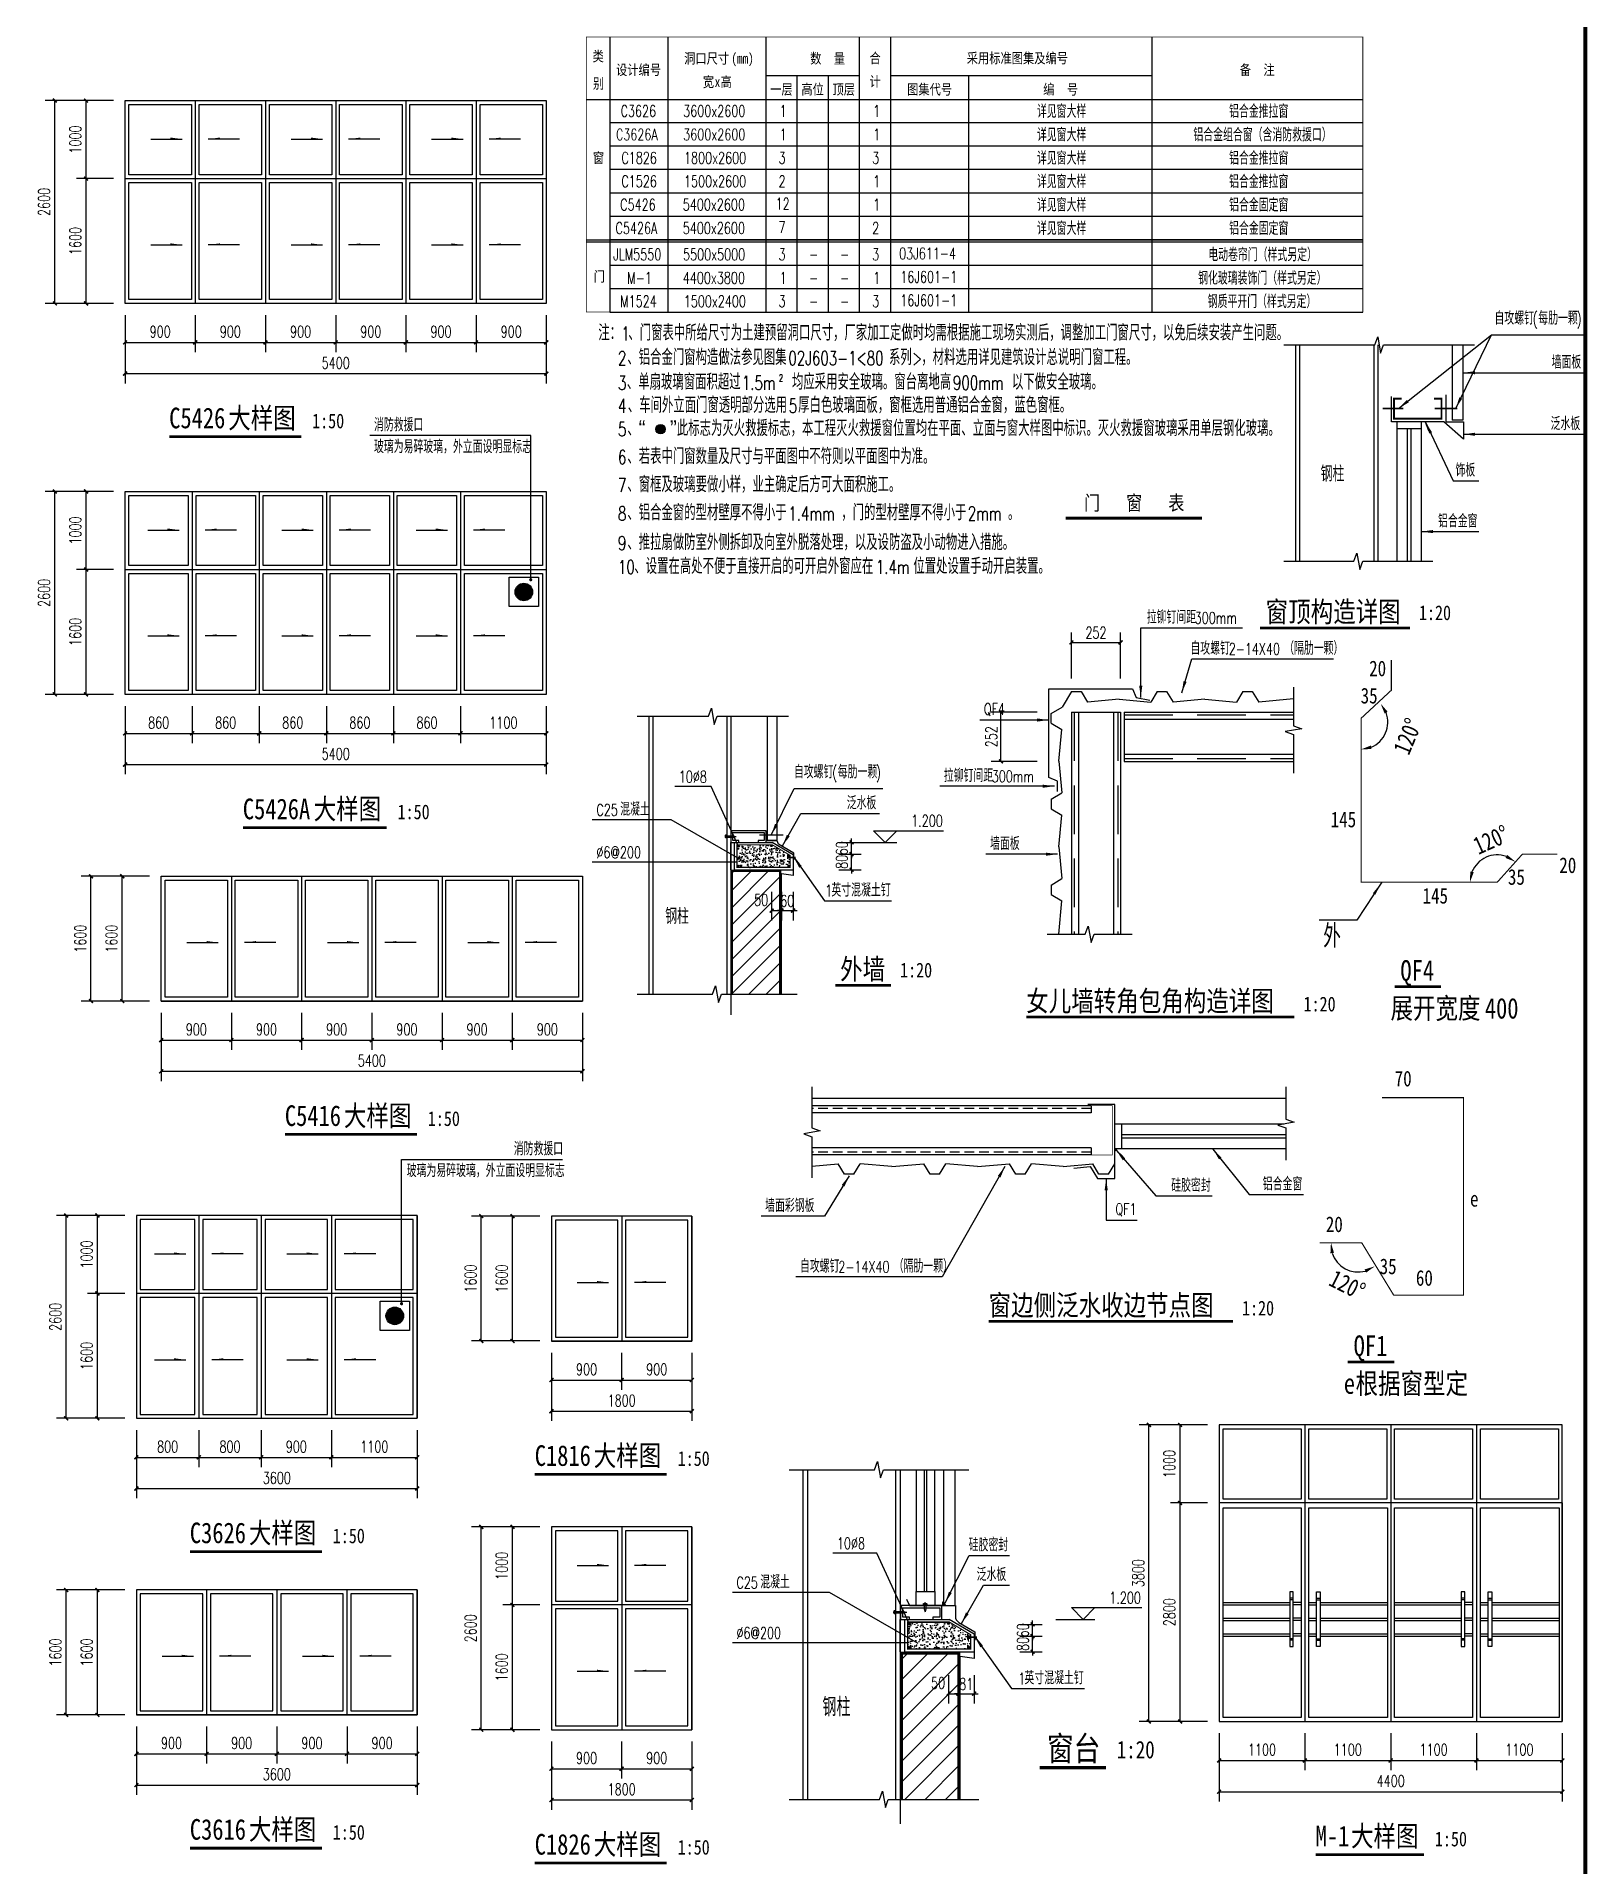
# Model space of a CAD drawing. Header units: millimetres. Extents: x 4455189 to 4808172, y 18512388 to 19204582.
# Drawn here: x 4766620 to 4786451, y 18516820 to 18540245 of the extents above; entities that cross this region are included whole.
import ezdxf
from ezdxf.enums import TextEntityAlignment as Align

# ---------------------------------------------------------------- set-up
doc = ezdxf.new("R2010")
doc.units = ezdxf.units.MM
doc.header["$LTSCALE"] = 1000
doc.header["$MEASUREMENT"] = 0
doc.linetypes.add('DOTE', pattern=[2.42, 2, -0.2, 0.02, -0.2])
doc.linetypes.add('HIDDEN', pattern=[0.375, 0.25, -0.125])
doc.layers.get('Defpoints').update_dxf_attribs({"color": 1})
for name, color, linetype in [('0 - 立面线', 7, 'Continuous'), ('AXIS_外部', 171, 'Continuous'), ('C型钢', 6, 'Continuous'), ('DIM_LEAD', 145, 'Continuous'), ('DIM_SYMB', 165, 'Continuous'), ('DOTE', 250, 'DOTE'), ('PUB_DIM', 161, 'Continuous'), ('PUB_TEXT', 7, 'Continuous'), ('PUB_TITLE', 4, 'Continuous'), ('PUB_WALL', 9, 'Continuous'), ('TK', 4, 'Continuous'), ('WALL', 9, 'Continuous'), ('WINDOW', 140, 'Continuous'), ('图层1', 8, 'Continuous'), ('填充', 8, 'Continuous'), ('梁柱', 3, 'Continuous'), ('立面门窗', 144, 'Continuous')]:
    doc.layers.add(name, color=color, linetype=linetype)
doc.styles.add('-宋体', font='', dxfattribs={"width": 0.8})
doc.styles.add('_TCH_DIM', font='SIMPLEX', dxfattribs={"bigfont": 'GBCBIG'})
doc.styles.add('_TCH_DIM_T3', font='SIMPLEX', dxfattribs={"width": 0.705882, "bigfont": 'GBCBIG'})
doc.styles.add('_TCH_LABEL', font='COMPLEX', dxfattribs={"bigfont": 'GBCBIG'})
doc.styles.add('HT', font='simhei.ttf', dxfattribs={"width": 0.7})
doc.styles.add('ROMANS', font='romans', dxfattribs={"width": 0.65, "height": 231.275})
doc.styles.add('TESD', font='tssdeng.shx', dxfattribs={"width": 0.8, "bigfont": '_hztxt.shx'})
doc.styles.add('TSSD_REIN', font='tssdeng.shx', dxfattribs={"width": 0.7, "bigfont": 'tssdchn.shx'})
doc.styles.add('YAYA', font='', dxfattribs={"width": 0.8, "height": 1})
doc.styles.add('图签宋体', font='', dxfattribs={"height": 300})
doc.styles.add('图签黑体', font='simhei.ttf', dxfattribs={"height": 550})
doc.styles.add('宋体', font='', dxfattribs={"width": 0.8})
doc.styles.add('黑体', font='simhei.ttf', dxfattribs={"width": 0.8})
doc.styles.get('-宋体').set_extended_font_data('SimSun')
doc.styles.get('YAYA').set_extended_font_data('SimSun')
doc.styles.get('图签宋体').set_extended_font_data('NSimSun')
doc.styles.get('宋体').set_extended_font_data('SimSun')
doc.dimstyles.new('_TCH_ARCH&&20', dxfattribs={"dimtxt": 59.5, "dimasz": 20, "dimexe": 50, "dimexo": 60, "dimgap": 20, "dimtad": 1, "dimdec": 0, "dimzin": 0, "dimdsep": 46, "dimtxsty": '_TCH_DIM_T3', "dimblk": 'ARCHTICK', "dimcen": 0.09, "dimclrt": 7, "dimazin": 2, "dimtfac": 1, "dimtdec": 0, "dimtix": 1, "dimtmove": 2, "dimatfit": 3, "dimfxl": 0, "dimtolj": 1, "dimtzin": 0, "dimarcsym": 0})
doc.dimstyles.new('_TCH_ARCH&&50', dxfattribs={"dimtxt": 148.75, "dimasz": 50, "dimexe": 125, "dimexo": 150, "dimgap": 63.125, "dimtad": 1, "dimdec": 0, "dimzin": 0, "dimdsep": 46, "dimtxsty": '_TCH_DIM_T3', "dimblk": 'ARCHTICK', "dimcen": 0.09, "dimclrt": 7, "dimazin": 2, "dimtfac": 1, "dimtdec": 0, "dimtix": 1, "dimtmove": 2, "dimatfit": 3, "dimfxl": 0, "dimtolj": 1, "dimtzin": 0, "dimarcsym": 0})

msp = doc.modelspace()

# ---------------------------------------------------------------- texts
at = {"layer": 'PUB_TEXT'}
for s, height, style, width, p in [('类', 132.2, 'YAYA', 0.8, (4773748.4, 18539927.2)), ('采用标准图集及编号', 132.17, 'YAYA', 0.8, (4778544.6, 18539902.2)), ('设计编号', 132.17, 'YAYA', 0.8, (4774049.2, 18539752.2)), ('洞口尺寸', 132.17, 'YAYA', 0.8, (4774921.9, 18539898.5)), ('(mm)', 132.17, 'YAYA', 0.8, (4775526.8, 18539898.5)), ('数', 132.2, 'YAYA', 0.8, (4776538, 18539898.5)), ('量', 132.2, 'YAYA', 0.8, (4776840.4, 18539898.5)), ('合', 132.2, 'YAYA', 0.8, (4777298.7, 18539902.2)), ('备', 132.2, 'YAYA', 0.8, (4782045.9, 18539752.2)), ('注', 132.2, 'YAYA', 0.8, (4782348.3, 18539752.2)), ('别', 132.2, 'YAYA', 0.8, (4773752.2, 18539577.2)), ('宽', 132.2, 'YAYA', 0.8, (4775162, 18539598.5)), ('x', 132.2, 'YAYA', 0.8, (4775313.2, 18539598.5)), ('高', 132.2, 'YAYA', 0.8, (4775388.8, 18539598.5)), ('一层', 132.17, 'YAYA', 0.8, (4776025.1, 18539502.2)), ('高位', 132.17, 'YAYA', 0.8, (4776424.5, 18539502.2)), ('顶层', 132.17, 'YAYA', 0.8, (4776823.9, 18539502.2)), ('计', 132.2, 'YAYA', 0.8, (4777298.4, 18539602.2)), ('图集代号', 132.17, 'YAYA', 0.8, (4777780.4, 18539502.2)), ('编', 132.2, 'YAYA', 0.8, (4779525.4, 18539502.2)), ('号', 132.2, 'YAYA', 0.8, (4779827.8, 18539502.2)), ('C3626', 148.75, '_TCH_LABEL', 0.705882, (4774107.8, 18539215.4)), ('3600x2600', 148.75, '_TCH_LABEL', 0.705882, (4774910.3, 18539215.4)), ('1', 148.8, '_TCH_LABEL', 0.705882, (4776145.3, 18539215.4)), ('1', 148.8, '_TCH_LABEL', 0.705882, (4777345.3, 18539215.4)), ('C3626A', 148.75, '_TCH_LABEL', 0.705882, (4774047.8, 18538915.4)), ('3600x2600', 148.75, '_TCH_LABEL', 0.705882, (4774910.3, 18538915.4)), ('1', 148.8, '_TCH_LABEL', 0.705882, (4776145.3, 18538915.4)), ('1', 148.8, '_TCH_LABEL', 0.705882, (4777345.3, 18538915.4)), ('窗', 132.2, 'YAYA', 0.8, (4773752.8, 18538624.5)), ('C1826', 148.75, '_TCH_LABEL', 0.705882, (4774117.8, 18538615.4)), ('1800x2600', 148.75, '_TCH_LABEL', 0.705882, (4774920.3, 18538615.4)), ('3', 148.8, '_TCH_LABEL', 0.705882, (4776132.8, 18538615.4)), ('3', 148.8, '_TCH_LABEL', 0.705882, (4777332.8, 18538615.4)), ('C1526', 148.75, '_TCH_LABEL', 0.705882, (4774117.8, 18538315.4)), ('1500x2600', 148.75, '_TCH_LABEL', 0.705882, (4774920.3, 18538315.4)), ('2', 148.8, '_TCH_LABEL', 0.705882, (4776132.8, 18538315.4)), ('1', 148.8, '_TCH_LABEL', 0.705882, (4777345.3, 18538315.4)), ('C5426', 148.75, '_TCH_LABEL', 0.705882, (4774102.8, 18538015.4)), ('5400x2600', 148.75, '_TCH_LABEL', 0.705882, (4774905.3, 18538015.4)), ('12', 148.75, '_TCH_LABEL', 0.705882, (4776095.3, 18538027.9)), ('1', 148.8, '_TCH_LABEL', 0.705882, (4777345.3, 18538015.4)), ('C5426A', 148.75, '_TCH_LABEL', 0.705882, (4774042.8, 18537715.4)), ('5400x2600', 148.75, '_TCH_LABEL', 0.705882, (4774905.3, 18537715.4)), ('7', 148.8, '_TCH_LABEL', 0.705882, (4776132.8, 18537727.9)), ('2', 148.8, '_TCH_LABEL', 0.705882, (4777332.8, 18537715.4)), ('JLM5550', 148.75, '_TCH_LABEL', 0.705882, (4774012.8, 18537377.9)), ('5500x5000', 148.75, '_TCH_LABEL', 0.705882, (4774907.8, 18537377.9)), ('3', 148.8, '_TCH_LABEL', 0.705882, (4776132.8, 18537377.9)), ('3', 148.8, '_TCH_LABEL', 0.705882, (4777332.8, 18537377.9)), ('03J611-4', 148.75, '_TCH_LABEL', 0.705882, (4777678.6, 18537390.4)), ('门', 132.2, 'YAYA', 0.8, (4773762.2, 18537104.8)), ('-', 148.8, '_TCH_LABEL', 0.705882, (4776522.8, 18537377.9)), ('-', 148.8, '_TCH_LABEL', 0.705882, (4776922.8, 18537377.9)), ('M-1', 148.75, '_TCH_LABEL', 0.705882, (4774192.8, 18537077.9)), ('4400x3800', 148.75, '_TCH_LABEL', 0.705882, (4774905.3, 18537077.9)), ('1', 148.8, '_TCH_LABEL', 0.705882, (4776145.3, 18537077.9)), ('-', 148.8, '_TCH_LABEL', 0.705882, (4776522.8, 18537077.9)), ('-', 148.8, '_TCH_LABEL', 0.705882, (4776922.8, 18537077.9)), ('1', 148.8, '_TCH_LABEL', 0.705882, (4777345.3, 18537077.9)), ('16J601-1', 148.75, '_TCH_LABEL', 0.705882, (4777693.6, 18537090.4)), ('M1524', 148.75, '_TCH_LABEL', 0.705882, (4774102.8, 18536777.9)), ('1500x2400', 148.75, '_TCH_LABEL', 0.705882, (4774917.8, 18536777.9)), ('3', 148.8, '_TCH_LABEL', 0.705882, (4776132.8, 18536777.9)), ('-', 148.8, '_TCH_LABEL', 0.705882, (4776522.8, 18536777.9)), ('-', 148.8, '_TCH_LABEL', 0.705882, (4776922.8, 18536777.9)), ('3', 148.8, '_TCH_LABEL', 0.705882, (4777332.8, 18536777.9)), ('16J601-1', 148.75, '_TCH_LABEL', 0.705882, (4777693.6, 18536790.4)), ('1', 178.5, '_TCH_LABEL', 0.705882, (4774116.6, 18536348.9)), ('2', 178.5, '_TCH_LABEL', 0.705882, (4774073.7, 18536033.9)), ('02J603-1<80', 178.5, '_TCH_LABEL', 0.705882, (4776258, 18536033.9)), ('>', 178.5, '_TCH_LABEL', 0.705882, (4777842.9, 18536033.9)), ('3', 178.5, '_TCH_LABEL', 0.705882, (4774073.7, 18535718.9)), ('1.5m', 178.5, '_TCH_LABEL', 0.705882, (4775662.2, 18535718.9)), ('2', 89.2, '_TCH_LABEL', 0.705882, (4776136.2, 18535823.9)), ('900mm', 178.5, '_TCH_LABEL', 0.705882, (4778368.4, 18535718.9)), ('C5426', 264.35, 'YAYA', 0.8, (4768320.8, 18535224.5)), ('大样图', 264.35, 'YAYA', 0.8, (4769076.9, 18535224.5)), ('1:50', 188.82, 'YAYA', 0.8, (4770152.9, 18535224.5)), ('4', 178.5, '_TCH_LABEL', 0.705882, (4774073.7, 18535421.9)), ('5', 178.5, '_TCH_LABEL', 0.705882, (4776264, 18535421.9)), ('5', 178.5, '_TCH_LABEL', 0.705882, (4774073.7, 18535124.9)), ('6', 178.5, '_TCH_LABEL', 0.705882, (4774073.7, 18534764.9)), ('7', 178.5, '_TCH_LABEL', 0.705882, (4774073.7, 18534404.9)), ('8', 178.5, '_TCH_LABEL', 0.705882, (4774073.7, 18534044.3)), ('1.4mm', 178.5, '_TCH_LABEL', 0.705882, (4776258, 18534044.3)), ('2mm', 178.5, '_TCH_LABEL', 0.705882, (4778557.9, 18534044.3)), ('9', 178.5, '_TCH_LABEL', 0.705882, (4774073.7, 18533663.7)), ('10', 178.5, '_TCH_LABEL', 0.705882, (4774073.7, 18533357.5)), ('1.4m', 178.5, '_TCH_LABEL', 0.705882, (4777380.1, 18533357.5)), ('C5426A', 264.35, 'YAYA', 0.8, (4769265, 18530214.6)), ('大样图', 264.35, 'YAYA', 0.8, (4770172.4, 18530214.6)), ('1:50', 188.82, 'YAYA', 0.8, (4771248.4, 18530214.6)), ('C5416', 264.35, 'YAYA', 0.8, (4769803.8, 18526283.6)), ('大样图', 264.35, 'YAYA', 0.8, (4770560, 18526283.6)), ('1:50', 188.82, 'YAYA', 0.8, (4771635.9, 18526283.6)), ('C1816', 264.35, 'YAYA', 0.8, (4773006.9, 18521927.5)), ('大样图', 264.35, 'YAYA', 0.8, (4773763, 18521927.5)), ('1:50', 188.82, 'YAYA', 0.8, (4774839, 18521927.5)), ('C3626', 264.35, 'YAYA', 0.8, (4768585.5, 18520937)), ('大样图', 264.35, 'YAYA', 0.8, (4769341.6, 18520937)), ('1:50', 188.82, 'YAYA', 0.8, (4770417.6, 18520937)), ('C3616', 264.35, 'YAYA', 0.8, (4768585.5, 18517137.2)), ('大样图', 264.35, 'YAYA', 0.8, (4769341.6, 18517137.2)), ('大样图', 264.35, 'YAYA', 0.8, (4783470.7, 18517052)), ('1:50', 188.82, 'YAYA', 0.8, (4770417.6, 18517137.2)), ('C1826', 264.35, 'YAYA', 0.8, (4773006.9, 18516945.8)), ('大样图', 264.35, 'YAYA', 0.8, (4773763, 18516945.8)), ('1:50', 188.82, 'YAYA', 0.8, (4774839, 18516945.8)), ('M-1', 264.35, 'YAYA', 0.8, (4783017, 18517052)), ('1:50', 188.82, 'YAYA', 0.8, (4784546.7, 18517052))]:
    msp.add_text(s, height=height, dxfattribs=dict(at, style=style, width=width)).set_placement(p)
for s, height, style, p in [('详见窗大样', 168.79, '_TCH_LABEL', (4779444.9, 18539202.2)), ('铝合金推拉窗', 168.79, '_TCH_LABEL', (4781908.5, 18539202.2)), ('详见窗大样', 168.79, '_TCH_LABEL', (4779444.9, 18538902.2)), ('铝合金组合窗（含消防救援口）', 168.794, '_TCH_LABEL', (4781450.8, 18538902.2)), ('详见窗大样', 168.79, '_TCH_LABEL', (4779444.9, 18538602.2)), ('铝合金推拉窗', 168.79, '_TCH_LABEL', (4781908.5, 18538602.2)), ('详见窗大样', 168.79, '_TCH_LABEL', (4779444.9, 18538302.2)), ('铝合金推拉窗', 168.79, '_TCH_LABEL', (4781908.5, 18538302.2)), ('详见窗大样', 168.79, '_TCH_LABEL', (4779444.9, 18538002.2)), ('铝合金固定窗', 168.79, '_TCH_LABEL', (4781908.5, 18538002.2)), ('详见窗大样', 168.79, '_TCH_LABEL', (4779444.9, 18537702.2)), ('铝合金固定窗', 168.79, '_TCH_LABEL', (4781908.5, 18537702.2)), ('电动卷帘门（样式另定）', 168.794, '_TCH_LABEL', (4781641.6, 18537364.7)), ('钢化玻璃装饰门（样式另定）', 168.794, '_TCH_LABEL', (4781511.3, 18537064.7)), ('钢质平开门（样式另定）', 168.794, '_TCH_LABEL', (4781634.2, 18536764.7)), ('注：', 202.55, '_TCH_LABEL', (4773821.7, 18536348.9)), ('、门窗表中所给尺寸为土建预留洞口尺寸，厂家加工定做时均需根据施工现场实测后，调整加工门窗尺寸，以免后续安装产生问题。', 202.553, '_TCH_LABEL', (4774206.6, 18536348.9)), ('、铝合金门窗构造做法参见图集', 202.553, '_TCH_LABEL', (4774193.7, 18536033.9)), ('系列', 202.55, '_TCH_LABEL', (4777548, 18536033.9)), ('，材料选用详见建筑设计总说明门窗工程。', 202.553, '_TCH_LABEL', (4777962.9, 18536033.9)), ('、单扇玻璃窗面积超过', 202.55, '_TCH_LABEL', (4774187.7, 18535718.9)), ('均应采用安全玻璃。窗台离地高', 202.553, '_TCH_LABEL', (4776304.2, 18535718.9)), ('以下做安全玻璃。', 202.55, '_TCH_LABEL', (4779124.4, 18535718.9)), ('、车间外立面门窗透明部分选用', 202.553, '_TCH_LABEL', (4774199.7, 18535421.9)), ('厚白色玻璃面板，窗框选用普通铝合金窗，蓝色窗框。', 202.553, '_TCH_LABEL', (4776384, 18535421.9)), ('消防救援口', 168.79, '_TCH_DIM', (4770945.9, 18535185.5)), ('、“', 202.55, '_TCH_LABEL', (4774193.7, 18535124.9)), ('”此标志为灭火救援标志，本工程灭火救援窗位置均在平面、立面与窗大样图中标识。灭火救援窗玻璃采用单层钢化玻璃。', 202.553, '_TCH_LABEL', (4774740.6, 18535124.9)), ('玻璃为易碎玻璃，外立面设明显标志', 168.794, '_TCH_DIM', (4770945.9, 18534905.5)), ('、若表中门窗数量及尺寸与平面图中不符则以平面图中为准。', 202.553, '_TCH_LABEL', (4774193.7, 18534764.9)), ('、窗框及玻璃要做小样，业主确定后方可大面积施工。', 202.553, '_TCH_LABEL', (4774193.7, 18534404.9)), ('、铝合金窗的型材壁厚不得小于', 202.553, '_TCH_LABEL', (4774193.7, 18534044.3)), ('，门的型材壁厚不得小于', 202.553, '_TCH_LABEL', (4776936, 18534044.3)), ('。', 202.6, '_TCH_LABEL', (4779073.9, 18534044.3)), ('、推拉扇做防室外侧拆卸及向室外脱落处理，以及设防盗及小动物进入措施。', 202.553, '_TCH_LABEL', (4774193.7, 18533663.7)), ('、设置在高处不便于直接开启的可开启外窗应在', 202.553, '_TCH_LABEL', (4774283.7, 18533357.5)), ('位置处设置手动开启装置。', 202.553, '_TCH_LABEL', (4777860.1, 18533357.5)), ('消防救援口', 168.79, '_TCH_DIM', (4772737.4, 18525907.9)), ('玻璃为易碎玻璃，外立面设明显标志', 168.794, '_TCH_DIM', (4771365.3, 18525627.9))]:
    msp.add_text(s, height=height, dxfattribs=dict(at, style=style)).set_placement(p)
at = {"layer": 'PUB_TEXT', "color": 4, "style": '黑体', "width": 0.8}
for s, p in [('门', (4780049.7, 18534174.5)), ('窗', (4780589.8, 18534174.5)), ('表', (4781129.9, 18534174.5))]:
    msp.add_text(s, height=187.8, dxfattribs=at).set_placement(p)

# ---------------------------------------------------------------- blocks, each defined once
blk = doc.blocks.new('*X13')
at = {"color": 0}
for p, q in [((-66, 1315.875), (-66, 1315.875)), ((-66, 1315.75), (-66, 1315.75)), ((-66, 1315.625), (-66, 1315.625)), ((-66, 1315.5), (-66, 1315.5)), ((-66, 1315.375), (-66, 1315.375)), ((-66, 1315.25), (-66, 1315.25)), ((-66, 1315.125), (-66, 1315.125)), ((-66, 1315), (-66, 1315)), ((-66, 1314.875), (-66, 1314.875)), ((-66, 1314.75), (-66, 1314.75)), ((-66, 1314.625), (-66, 1314.625)), ((-66, 1314.5), (-66, 1314.5)), ((-66, 1314.375), (-66, 1314.375)), ((-66, 1314.25), (-66, 1314.25)), ((-66, 1314.125), (-66, 1314.125)), ((-66, 1314), (-66, 1314)), ((-66, 1313.875), (-66, 1313.875)), ((-66, 1313.75), (-66, 1313.75)), ((-66, 1313.625), (-66, 1313.625)), ((-66, 1313.5), (-66, 1313.5)), ((-66, 1313.375), (-66, 1313.375)), ((-66, 1313.25), (-66, 1313.25)), ((-66, 1313.125), (-66, 1313.125)), ((-66, 1313), (-66, 1313)), ((-66, 1312.875), (-66, 1312.875)), ((-66, 1312.75), (-66, 1312.75)), ((-66, 1312.625), (-66, 1312.625)), ((-66, 1312.5), (-66, 1312.5)), ((-66, 1312.375), (-66, 1312.375)), ((-66, 1312.25), (-66, 1312.25)), ((-66, 1312.125), (-66, 1312.125)), ((-66, 1312), (-66, 1312)), ((-66, 1311.875), (-66, 1311.875)), ((-66, 1311.75), (-66, 1311.75)), ((-66, 1311.625), (-66, 1311.625)), ((-66, 1311.5), (-66, 1311.5)), ((-66, 1311.375), (-66, 1311.375)), ((-66, 1311.25), (-66, 1311.25)), ((-66, 1311.125), (-66, 1311.125)), ((-66, 1311), (-66, 1311)), ((-66, 1310.875), (-66, 1310.875)), ((-66, 1310.75), (-66, 1310.75)), ((-66, 1310.625), (-66, 1310.625)), ((-66, 1310.5), (-66, 1310.5)), ((-66, 1310.375), (-66, 1310.375)), ((-66, 1310.25), (-66, 1310.25)), ((-66, 1310.125), (-66, 1310.125)), ((-66, 1310), (-66, 1310)), ((-65.96875, 1315.8125), (-65.96875, 1315.8125)), ((-65.96875, 1315.6875), (-65.96875, 1315.6875)), ((-65.96875, 1315.5625), (-65.96875, 1315.5625)), ((-65.96875, 1315.4375), (-65.96875, 1315.4375)), ((-65.96875, 1315.3125), (-65.96875, 1315.3125)), ((-65.96875, 1315.1875), (-65.96875, 1315.1875)), ((-65.96875, 1315.0625), (-65.96875, 1315.0625)), ((-65.96875, 1314.9375), (-65.96875, 1314.9375)), ((-65.96875, 1314.8125), (-65.96875, 1314.8125)), ((-65.96875, 1314.6875), (-65.96875, 1314.6875)), ((-65.96875, 1314.5625), (-65.96875, 1314.5625)), ((-65.96875, 1314.4375), (-65.96875, 1314.4375)), ((-65.96875, 1314.3125), (-65.96875, 1314.3125)), ((-65.96875, 1314.1875), (-65.96875, 1314.1875)), ((-65.96875, 1314.0625), (-65.96875, 1314.0625)), ((-65.96875, 1313.9375), (-65.96875, 1313.9375)), ((-65.96875, 1313.8125), (-65.96875, 1313.8125)), ((-65.96875, 1313.6875), (-65.96875, 1313.6875)), ((-65.96875, 1313.5625), (-65.96875, 1313.5625)), ((-65.96875, 1313.4375), (-65.96875, 1313.4375)), ((-65.96875, 1313.3125), (-65.96875, 1313.3125)), ((-65.96875, 1313.1875), (-65.96875, 1313.1875)), ((-65.96875, 1313.0625), (-65.96875, 1313.0625)), ((-65.96875, 1312.9375), (-65.96875, 1312.9375)), ((-65.96875, 1312.8125), (-65.96875, 1312.8125)), ((-65.96875, 1312.6875), (-65.96875, 1312.6875)), ((-65.96875, 1312.5625), (-65.96875, 1312.5625)), ((-65.96875, 1312.4375), (-65.96875, 1312.4375)), ((-65.96875, 1312.3125), (-65.96875, 1312.3125)), ((-65.96875, 1312.1875), (-65.96875, 1312.1875)), ((-65.96875, 1312.0625), (-65.96875, 1312.0625)), ((-65.96875, 1311.9375), (-65.96875, 1311.9375)), ((-65.96875, 1311.8125), (-65.96875, 1311.8125)), ((-65.96875, 1311.6875), (-65.96875, 1311.6875)), ((-65.96875, 1311.5625), (-65.96875, 1311.5625)), ((-65.96875, 1311.4375), (-65.96875, 1311.4375)), ((-65.96875, 1311.3125), (-65.96875, 1311.3125)), ((-65.96875, 1311.1875), (-65.96875, 1311.1875)), ((-65.96875, 1311.0625), (-65.96875, 1311.0625)), ((-65.96875, 1310.9375), (-65.96875, 1310.9375)), ((-65.96875, 1310.8125), (-65.96875, 1310.8125)), ((-65.96875, 1310.6875), (-65.96875, 1310.6875)), ((-65.96875, 1310.5625), (-65.96875, 1310.5625)), ((-65.96875, 1310.4375), (-65.96875, 1310.4375)), ((-65.96875, 1310.3125), (-65.96875, 1310.3125)), ((-65.96875, 1310.1875), (-65.96875, 1310.1875)), ((-65.96875, 1310.0625), (-65.96875, 1310.0625)), ((-65.96875, 1309.9375), (-65.96875, 1309.9375)), ((-65.9375, 1315.875), (-65.9375, 1315.875)), ((-65.9375, 1315.75), (-65.9375, 1315.75)), ((-65.9375, 1315.625), (-65.9375, 1315.625)), ((-65.9375, 1315.5), (-65.9375, 1315.5)), ((-65.9375, 1315.375), (-65.9375, 1315.375)), ((-65.9375, 1315.25), (-65.9375, 1315.25)), ((-65.9375, 1315.125), (-65.9375, 1315.125)), ((-65.9375, 1315), (-65.9375, 1315)), ((-65.9375, 1314.875), (-65.9375, 1314.875)), ((-65.9375, 1314.75), (-65.9375, 1314.75)), ((-65.9375, 1314.625), (-65.9375, 1314.625)), ((-65.9375, 1314.5), (-65.9375, 1314.5)), ((-65.9375, 1314.375), (-65.9375, 1314.375)), ((-65.9375, 1314.25), (-65.9375, 1314.25)), ((-65.9375, 1314.125), (-65.9375, 1314.125)), ((-65.9375, 1314), (-65.9375, 1314)), ((-65.9375, 1313.875), (-65.9375, 1313.875)), ((-65.9375, 1313.75), (-65.9375, 1313.75)), ((-65.9375, 1313.625), (-65.9375, 1313.625)), ((-65.9375, 1313.5), (-65.9375, 1313.5)), ((-65.9375, 1313.375), (-65.9375, 1313.375)), ((-65.9375, 1313.25), (-65.9375, 1313.25)), ((-65.9375, 1313.125), (-65.9375, 1313.125)), ((-65.9375, 1313), (-65.9375, 1313)), ((-65.9375, 1312.875), (-65.9375, 1312.875)), ((-65.9375, 1312.75), (-65.9375, 1312.75)), ((-65.9375, 1312.625), (-65.9375, 1312.625)), ((-65.9375, 1312.5), (-65.9375, 1312.5)), ((-65.9375, 1312.375), (-65.9375, 1312.375)), ((-65.9375, 1312.25), (-65.9375, 1312.25)), ((-65.9375, 1312.125), (-65.9375, 1312.125)), ((-65.9375, 1312), (-65.9375, 1312)), ((-65.9375, 1311.875), (-65.9375, 1311.875)), ((-65.9375, 1311.75), (-65.9375, 1311.75)), ((-65.9375, 1311.625), (-65.9375, 1311.625)), ((-65.9375, 1311.5), (-65.9375, 1311.5)), ((-65.9375, 1311.375), (-65.9375, 1311.375)), ((-65.9375, 1311.25), (-65.9375, 1311.25)), ((-65.9375, 1311.125), (-65.9375, 1311.125)), ((-65.9375, 1311), (-65.9375, 1311)), ((-65.9375, 1310.875), (-65.9375, 1310.875)), ((-65.9375, 1310.75), (-65.9375, 1310.75)), ((-65.9375, 1310.625), (-65.9375, 1310.625)), ((-65.9375, 1310.5), (-65.9375, 1310.5)), ((-65.9375, 1310.375), (-65.9375, 1310.375)), ((-65.9375, 1310.25), (-65.9375, 1310.25)), ((-65.9375, 1310.125), (-65.9375, 1310.125)), ((-65.9375, 1310), (-65.9375, 1310)), ((-65.90625, 1315.8125), (-65.90625, 1315.8125)), ((-65.90625, 1315.6875), (-65.90625, 1315.6875)), ((-65.90625, 1315.5625), (-65.90625, 1315.5625)), ((-65.90625, 1315.4375), (-65.90625, 1315.4375)), ((-65.90625, 1315.3125), (-65.90625, 1315.3125)), ((-65.90625, 1315.1875), (-65.90625, 1315.1875)), ((-65.90625, 1315.0625), (-65.90625, 1315.0625)), ((-65.90625, 1314.9375), (-65.90625, 1314.9375)), ((-65.90625, 1314.8125), (-65.90625, 1314.8125)), ((-65.90625, 1314.6875), (-65.90625, 1314.6875)), ((-65.90625, 1314.5625), (-65.90625, 1314.5625)), ((-65.90625, 1314.4375), (-65.90625, 1314.4375)), ((-65.90625, 1314.3125), (-65.90625, 1314.3125)), ((-65.90625, 1314.1875), (-65.90625, 1314.1875)), ((-65.90625, 1314.0625), (-65.90625, 1314.0625)), ((-65.90625, 1313.9375), (-65.90625, 1313.9375)), ((-65.90625, 1313.8125), (-65.90625, 1313.8125)), ((-65.90625, 1313.6875), (-65.90625, 1313.6875)), ((-65.90625, 1313.5625), (-65.90625, 1313.5625)), ((-65.90625, 1313.4375), (-65.90625, 1313.4375)), ((-65.90625, 1313.3125), (-65.90625, 1313.3125)), ((-65.90625, 1313.1875), (-65.90625, 1313.1875)), ((-65.90625, 1313.0625), (-65.90625, 1313.0625)), ((-65.90625, 1312.9375), (-65.90625, 1312.9375)), ((-65.90625, 1312.8125), (-65.90625, 1312.8125)), ((-65.90625, 1312.6875), (-65.90625, 1312.6875)), ((-65.90625, 1312.5625), (-65.90625, 1312.5625)), ((-65.90625, 1312.4375), (-65.90625, 1312.4375)), ((-65.90625, 1312.3125), (-65.90625, 1312.3125)), ((-65.90625, 1312.1875), (-65.90625, 1312.1875)), ((-65.90625, 1312.0625), (-65.90625, 1312.0625)), ((-65.90625, 1311.9375), (-65.90625, 1311.9375)), ((-65.90625, 1311.8125), (-65.90625, 1311.8125)), ((-65.90625, 1311.6875), (-65.90625, 1311.6875)), ((-65.90625, 1311.5625), (-65.90625, 1311.5625)), ((-65.90625, 1311.4375), (-65.90625, 1311.4375)), ((-65.90625, 1311.3125), (-65.90625, 1311.3125)), ((-65.90625, 1311.1875), (-65.90625, 1311.1875)), ((-65.90625, 1311.0625), (-65.90625, 1311.0625)), ((-65.90625, 1310.9375), (-65.90625, 1310.9375)), ((-65.90625, 1310.8125), (-65.90625, 1310.8125)), ((-65.90625, 1310.6875), (-65.90625, 1310.6875)), ((-65.90625, 1310.5625), (-65.90625, 1310.5625)), ((-65.90625, 1310.4375), (-65.90625, 1310.4375)), ((-65.90625, 1310.3125), (-65.90625, 1310.3125)), ((-65.90625, 1310.1875), (-65.90625, 1310.1875)), ((-65.90625, 1310.0625), (-65.90625, 1310.0625)), ((-65.90625, 1309.9375), (-65.90625, 1309.9375)), ((-65.875, 1315.875), (-65.875, 1315.875)), ((-65.875, 1315.75), (-65.875, 1315.75)), ((-65.875, 1315.625), (-65.875, 1315.625)), ((-65.875, 1315.5), (-65.875, 1315.5)), ((-65.875, 1315.375), (-65.875, 1315.375)), ((-65.875, 1315.25), (-65.875, 1315.25)), ((-65.875, 1315.125), (-65.875, 1315.125)), ((-65.875, 1315), (-65.875, 1315)), ((-65.875, 1314.875), (-65.875, 1314.875)), ((-65.875, 1314.75), (-65.875, 1314.75)), ((-65.875, 1314.625), (-65.875, 1314.625)), ((-65.875, 1314.5), (-65.875, 1314.5)), ((-65.875, 1314.375), (-65.875, 1314.375)), ((-65.875, 1314.25), (-65.875, 1314.25)), ((-65.875, 1314.125), (-65.875, 1314.125)), ((-65.875, 1314), (-65.875, 1314)), ((-65.875, 1313.875), (-65.875, 1313.875)), ((-65.875, 1313.75), (-65.875, 1313.75)), ((-65.875, 1313.625), (-65.875, 1313.625)), ((-65.875, 1313.5), (-65.875, 1313.5)), ((-65.875, 1313.375), (-65.875, 1313.375)), ((-65.875, 1313.25), (-65.875, 1313.25)), ((-65.875, 1313.125), (-65.875, 1313.125)), ((-65.875, 1313), (-65.875, 1313)), ((-65.875, 1312.875), (-65.875, 1312.875)), ((-65.875, 1312.75), (-65.875, 1312.75)), ((-65.875, 1312.625), (-65.875, 1312.625)), ((-65.875, 1312.5), (-65.875, 1312.5)), ((-65.875, 1312.375), (-65.875, 1312.375)), ((-65.875, 1312.25), (-65.875, 1312.25)), ((-65.875, 1312.125), (-65.875, 1312.125)), ((-65.875, 1312), (-65.875, 1312)), ((-65.875, 1311.875), (-65.875, 1311.875)), ((-65.875, 1311.75), (-65.875, 1311.75)), ((-65.875, 1311.625), (-65.875, 1311.625)), ((-65.875, 1311.5), (-65.875, 1311.5)), ((-65.875, 1311.375), (-65.875, 1311.375)), ((-65.875, 1311.25), (-65.875, 1311.25)), ((-65.875, 1311.125), (-65.875, 1311.125)), ((-65.875, 1311), (-65.875, 1311)), ((-65.875, 1310.875), (-65.875, 1310.875)), ((-65.875, 1310.75), (-65.875, 1310.75)), ((-65.875, 1310.625), (-65.875, 1310.625)), ((-65.875, 1310.5), (-65.875, 1310.5)), ((-65.875, 1310.375), (-65.875, 1310.375)), ((-65.875, 1310.25), (-65.875, 1310.25)), ((-65.875, 1310.125), (-65.875, 1310.125)), ((-65.875, 1310), (-65.875, 1310)), ((-65.84375, 1315.8125), (-65.84375, 1315.8125)), ((-65.84375, 1315.6875), (-65.84375, 1315.6875)), ((-65.84375, 1315.5625), (-65.84375, 1315.5625)), ((-65.84375, 1315.4375), (-65.84375, 1315.4375)), ((-65.84375, 1315.3125), (-65.84375, 1315.3125)), ((-65.84375, 1315.1875), (-65.84375, 1315.1875)), ((-65.84375, 1315.0625), (-65.84375, 1315.0625)), ((-65.84375, 1314.9375), (-65.84375, 1314.9375)), ((-65.84375, 1314.8125), (-65.84375, 1314.8125)), ((-65.84375, 1314.6875), (-65.84375, 1314.6875)), ((-65.84375, 1314.5625), (-65.84375, 1314.5625)), ((-65.84375, 1314.4375), (-65.84375, 1314.4375)), ((-65.84375, 1314.3125), (-65.84375, 1314.3125)), ((-65.84375, 1314.1875), (-65.84375, 1314.1875)), ((-65.84375, 1314.0625), (-65.84375, 1314.0625)), ((-65.84375, 1313.9375), (-65.84375, 1313.9375)), ((-65.84375, 1313.8125), (-65.84375, 1313.8125)), ((-65.84375, 1313.6875), (-65.84375, 1313.6875)), ((-65.84375, 1313.5625), (-65.84375, 1313.5625)), ((-65.84375, 1313.4375), (-65.84375, 1313.4375)), ((-65.84375, 1313.3125), (-65.84375, 1313.3125)), ((-65.84375, 1313.1875), (-65.84375, 1313.1875)), ((-65.84375, 1313.0625), (-65.84375, 1313.0625)), ((-65.84375, 1312.9375), (-65.84375, 1312.9375)), ((-65.84375, 1312.8125), (-65.84375, 1312.8125)), ((-65.84375, 1312.6875), (-65.84375, 1312.6875)), ((-65.84375, 1312.5625), (-65.84375, 1312.5625)), ((-65.84375, 1312.4375), (-65.84375, 1312.4375)), ((-65.84375, 1312.3125), (-65.84375, 1312.3125)), ((-65.84375, 1312.1875), (-65.84375, 1312.1875)), ((-65.84375, 1312.0625), (-65.84375, 1312.0625)), ((-65.84375, 1311.9375), (-65.84375, 1311.9375)), ((-65.84375, 1311.8125), (-65.84375, 1311.8125)), ((-65.84375, 1311.6875), (-65.84375, 1311.6875)), ((-65.84375, 1311.5625), (-65.84375, 1311.5625)), ((-65.84375, 1311.4375), (-65.84375, 1311.4375)), ((-65.84375, 1311.3125), (-65.84375, 1311.3125)), ((-65.84375, 1311.1875), (-65.84375, 1311.1875)), ((-65.84375, 1311.0625), (-65.84375, 1311.0625)), ((-65.84375, 1310.9375), (-65.84375, 1310.9375)), ((-65.84375, 1310.8125), (-65.84375, 1310.8125)), ((-65.84375, 1310.6875), (-65.84375, 1310.6875)), ((-65.84375, 1310.5625), (-65.84375, 1310.5625)), ((-65.84375, 1310.4375), (-65.84375, 1310.4375)), ((-65.84375, 1310.3125), (-65.84375, 1310.3125)), ((-65.84375, 1310.1875), (-65.84375, 1310.1875)), ((-65.84375, 1310.0625), (-65.84375, 1310.0625)), ((-65.8125, 1315.875), (-65.8125, 1315.875)), ((-65.8125, 1315.75), (-65.8125, 1315.75)), ((-65.8125, 1315.625), (-65.8125, 1315.625)), ((-65.8125, 1315.5), (-65.8125, 1315.5)), ((-65.8125, 1315.375), (-65.8125, 1315.375)), ((-65.8125, 1315.25), (-65.8125, 1315.25)), ((-65.8125, 1315.125), (-65.8125, 1315.125)), ((-65.8125, 1315), (-65.8125, 1315)), ((-65.8125, 1314.875), (-65.8125, 1314.875)), ((-65.8125, 1314.75), (-65.8125, 1314.75)), ((-65.8125, 1314.625), (-65.8125, 1314.625)), ((-65.8125, 1314.5), (-65.8125, 1314.5)), ((-65.8125, 1314.375), (-65.8125, 1314.375)), ((-65.8125, 1314.25), (-65.8125, 1314.25)), ((-65.8125, 1314.125), (-65.8125, 1314.125)), ((-65.8125, 1314), (-65.8125, 1314)), ((-65.8125, 1313.875), (-65.8125, 1313.875)), ((-65.8125, 1313.75), (-65.8125, 1313.75)), ((-65.8125, 1313.625), (-65.8125, 1313.625)), ((-65.8125, 1313.5), (-65.8125, 1313.5)), ((-65.8125, 1313.375), (-65.8125, 1313.375)), ((-65.8125, 1313.25), (-65.8125, 1313.25)), ((-65.8125, 1313.125), (-65.8125, 1313.125)), ((-65.8125, 1313), (-65.8125, 1313)), ((-65.8125, 1312.875), (-65.8125, 1312.875)), ((-65.8125, 1312.75), (-65.8125, 1312.75)), ((-65.8125, 1312.625), (-65.8125, 1312.625)), ((-65.8125, 1312.5), (-65.8125, 1312.5)), ((-65.8125, 1312.375), (-65.8125, 1312.375)), ((-65.8125, 1312.25), (-65.8125, 1312.25)), ((-65.8125, 1312.125), (-65.8125, 1312.125)), ((-65.8125, 1312), (-65.8125, 1312)), ((-65.8125, 1311.875), (-65.8125, 1311.875)), ((-65.8125, 1311.75), (-65.8125, 1311.75)), ((-65.8125, 1311.625), (-65.8125, 1311.625)), ((-65.8125, 1311.5), (-65.8125, 1311.5)), ((-65.8125, 1311.375), (-65.8125, 1311.375)), ((-65.8125, 1311.25), (-65.8125, 1311.25)), ((-65.8125, 1311.125), (-65.8125, 1311.125)), ((-65.8125, 1311), (-65.8125, 1311)), ((-65.8125, 1310.875), (-65.8125, 1310.875)), ((-65.8125, 1310.75), (-65.8125, 1310.75)), ((-65.8125, 1310.625), (-65.8125, 1310.625)), ((-65.8125, 1310.5), (-65.8125, 1310.5)), ((-65.8125, 1310.375), (-65.8125, 1310.375)), ((-65.8125, 1310.25), (-65.8125, 1310.25)), ((-65.8125, 1310.125), (-65.8125, 1310.125)), ((-65.8125, 1310), (-65.8125, 1310)), ((-65.78125, 1315.8125), (-65.78125, 1315.8125)), ((-65.78125, 1315.6875), (-65.78125, 1315.6875)), ((-65.78125, 1315.5625), (-65.78125, 1315.5625)), ((-65.78125, 1315.4375), (-65.78125, 1315.4375)), ((-65.78125, 1315.3125), (-65.78125, 1315.3125)), ((-65.78125, 1315.1875), (-65.78125, 1315.1875)), ((-65.78125, 1315.0625), (-65.78125, 1315.0625)), ((-65.78125, 1314.9375), (-65.78125, 1314.9375)), ((-65.78125, 1314.8125), (-65.78125, 1314.8125)), ((-65.78125, 1314.6875), (-65.78125, 1314.6875)), ((-65.78125, 1314.5625), (-65.78125, 1314.5625)), ((-65.78125, 1314.4375), (-65.78125, 1314.4375)), ((-65.78125, 1314.3125), (-65.78125, 1314.3125)), ((-65.78125, 1314.1875), (-65.78125, 1314.1875)), ((-65.78125, 1314.0625), (-65.78125, 1314.0625)), ((-65.78125, 1313.9375), (-65.78125, 1313.9375)), ((-65.78125, 1313.8125), (-65.78125, 1313.8125)), ((-65.78125, 1313.6875), (-65.78125, 1313.6875)), ((-65.78125, 1313.5625), (-65.78125, 1313.5625)), ((-65.78125, 1313.4375), (-65.78125, 1313.4375)), ((-65.78125, 1313.3125), (-65.78125, 1313.3125)), ((-65.78125, 1313.1875), (-65.78125, 1313.1875)), ((-65.78125, 1313.0625), (-65.78125, 1313.0625)), ((-65.78125, 1312.9375), (-65.78125, 1312.9375)), ((-65.78125, 1312.8125), (-65.78125, 1312.8125)), ((-65.78125, 1312.6875), (-65.78125, 1312.6875)), ((-65.78125, 1312.5625), (-65.78125, 1312.5625)), ((-65.78125, 1312.4375), (-65.78125, 1312.4375)), ((-65.78125, 1312.3125), (-65.78125, 1312.3125)), ((-65.78125, 1312.1875), (-65.78125, 1312.1875)), ((-65.78125, 1312.0625), (-65.78125, 1312.0625)), ((-65.78125, 1311.9375), (-65.78125, 1311.9375)), ((-65.78125, 1311.8125), (-65.78125, 1311.8125)), ((-65.78125, 1311.6875), (-65.78125, 1311.6875)), ((-65.78125, 1311.5625), (-65.78125, 1311.5625)), ((-65.78125, 1311.4375), (-65.78125, 1311.4375)), ((-65.78125, 1311.3125), (-65.78125, 1311.3125)), ((-65.78125, 1311.1875), (-65.78125, 1311.1875)), ((-65.78125, 1311.0625), (-65.78125, 1311.0625)), ((-65.78125, 1310.9375), (-65.78125, 1310.9375)), ((-65.78125, 1310.8125), (-65.78125, 1310.8125)), ((-65.78125, 1310.6875), (-65.78125, 1310.6875)), ((-65.78125, 1310.5625), (-65.78125, 1310.5625)), ((-65.78125, 1310.4375), (-65.78125, 1310.4375)), ((-65.78125, 1310.3125), (-65.78125, 1310.3125)), ((-65.78125, 1310.1875), (-65.78125, 1310.1875)), ((-65.78125, 1310.0625), (-65.78125, 1310.0625)), ((-65.75, 1315.875), (-65.75, 1315.875)), ((-65.75, 1315.75), (-65.75, 1315.75)), ((-65.75, 1315.625), (-65.75, 1315.625)), ((-65.75, 1315.5), (-65.75, 1315.5)), ((-65.75, 1315.375), (-65.75, 1315.375)), ((-65.75, 1315.25), (-65.75, 1315.25)), ((-65.75, 1315.125), (-65.75, 1315.125)), ((-65.75, 1315), (-65.75, 1315)), ((-65.75, 1314.875), (-65.75, 1314.875)), ((-65.75, 1314.75), (-65.75, 1314.75)), ((-65.75, 1314.625), (-65.75, 1314.625)), ((-65.75, 1314.5), (-65.75, 1314.5)), ((-65.75, 1314.375), (-65.75, 1314.375)), ((-65.75, 1314.25), (-65.75, 1314.25)), ((-65.75, 1314.125), (-65.75, 1314.125)), ((-65.75, 1314), (-65.75, 1314)), ((-65.75, 1313.875), (-65.75, 1313.875)), ((-65.75, 1313.75), (-65.75, 1313.75)), ((-65.75, 1313.625), (-65.75, 1313.625)), ((-65.75, 1313.5), (-65.75, 1313.5)), ((-65.75, 1313.375), (-65.75, 1313.375)), ((-65.75, 1313.25), (-65.75, 1313.25)), ((-65.75, 1313.125), (-65.75, 1313.125)), ((-65.75, 1313), (-65.75, 1313)), ((-65.75, 1312.875), (-65.75, 1312.875)), ((-65.75, 1312.75), (-65.75, 1312.75)), ((-65.75, 1312.625), (-65.75, 1312.625)), ((-65.75, 1312.5), (-65.75, 1312.5)), ((-65.75, 1312.375), (-65.75, 1312.375)), ((-65.75, 1312.25), (-65.75, 1312.25)), ((-65.75, 1312.125), (-65.75, 1312.125)), ((-65.75, 1312), (-65.75, 1312)), ((-65.75, 1311.875), (-65.75, 1311.875)), ((-65.75, 1311.75), (-65.75, 1311.75)), ((-65.75, 1311.625), (-65.75, 1311.625)), ((-65.75, 1311.5), (-65.75, 1311.5)), ((-65.75, 1311.375), (-65.75, 1311.375)), ((-65.75, 1311.25), (-65.75, 1311.25)), ((-65.75, 1311.125), (-65.75, 1311.125)), ((-65.75, 1311), (-65.75, 1311)), ((-65.75, 1310.875), (-65.75, 1310.875)), ((-65.75, 1310.75), (-65.75, 1310.75)), ((-65.75, 1310.625), (-65.75, 1310.625)), ((-65.75, 1310.5), (-65.75, 1310.5)), ((-65.75, 1310.375), (-65.75, 1310.375)), ((-65.75, 1310.25), (-65.75, 1310.25)), ((-65.75, 1310.125), (-65.75, 1310.125)), ((-65.75, 1310), (-65.75, 1310)), ((-65.71875, 1315.8125), (-65.71875, 1315.8125)), ((-65.71875, 1315.6875), (-65.71875, 1315.6875)), ((-65.71875, 1315.5625), (-65.71875, 1315.5625)), ((-65.71875, 1315.4375), (-65.71875, 1315.4375)), ((-65.71875, 1315.3125), (-65.71875, 1315.3125)), ((-65.71875, 1315.1875), (-65.71875, 1315.1875)), ((-65.71875, 1315.0625), (-65.71875, 1315.0625)), ((-65.71875, 1314.9375), (-65.71875, 1314.9375)), ((-65.71875, 1314.8125), (-65.71875, 1314.8125)), ((-65.71875, 1314.6875), (-65.71875, 1314.6875)), ((-65.71875, 1314.5625), (-65.71875, 1314.5625)), ((-65.71875, 1314.4375), (-65.71875, 1314.4375)), ((-65.71875, 1314.3125), (-65.71875, 1314.3125)), ((-65.71875, 1314.1875), (-65.71875, 1314.1875)), ((-65.71875, 1314.0625), (-65.71875, 1314.0625)), ((-65.71875, 1313.9375), (-65.71875, 1313.9375)), ((-65.71875, 1313.8125), (-65.71875, 1313.8125)), ((-65.71875, 1313.6875), (-65.71875, 1313.6875)), ((-65.71875, 1313.5625), (-65.71875, 1313.5625)), ((-65.71875, 1313.4375), (-65.71875, 1313.4375)), ((-65.71875, 1313.3125), (-65.71875, 1313.3125)), ((-65.71875, 1313.1875), (-65.71875, 1313.1875)), ((-65.71875, 1313.0625), (-65.71875, 1313.0625)), ((-65.71875, 1312.9375), (-65.71875, 1312.9375)), ((-65.71875, 1312.8125), (-65.71875, 1312.8125)), ((-65.71875, 1312.6875), (-65.71875, 1312.6875)), ((-65.71875, 1312.5625), (-65.71875, 1312.5625)), ((-65.71875, 1312.4375), (-65.71875, 1312.4375)), ((-65.71875, 1312.3125), (-65.71875, 1312.3125)), ((-65.71875, 1312.1875), (-65.71875, 1312.1875)), ((-65.71875, 1312.0625), (-65.71875, 1312.0625)), ((-65.71875, 1311.9375), (-65.71875, 1311.9375)), ((-65.71875, 1311.8125), (-65.71875, 1311.8125)), ((-65.71875, 1311.6875), (-65.71875, 1311.6875)), ((-65.71875, 1311.5625), (-65.71875, 1311.5625)), ((-65.71875, 1311.4375), (-65.71875, 1311.4375)), ((-65.71875, 1311.3125), (-65.71875, 1311.3125)), ((-65.71875, 1311.1875), (-65.71875, 1311.1875)), ((-65.71875, 1311.0625), (-65.71875, 1311.0625)), ((-65.71875, 1310.9375), (-65.71875, 1310.9375)), ((-65.71875, 1310.8125), (-65.71875, 1310.8125)), ((-65.71875, 1310.6875), (-65.71875, 1310.6875)), ((-65.71875, 1310.5625), (-65.71875, 1310.5625)), ((-65.71875, 1310.4375), (-65.71875, 1310.4375)), ((-65.71875, 1310.3125), (-65.71875, 1310.3125)), ((-65.71875, 1310.1875), (-65.71875, 1310.1875)), ((-65.71875, 1310.0625), (-65.71875, 1310.0625)), ((-65.6875, 1315.875), (-65.6875, 1315.875)), ((-65.6875, 1315.75), (-65.6875, 1315.75)), ((-65.6875, 1315.625), (-65.6875, 1315.625)), ((-65.6875, 1315.5), (-65.6875, 1315.5)), ((-65.6875, 1315.375), (-65.6875, 1315.375)), ((-65.6875, 1315.25), (-65.6875, 1315.25)), ((-65.6875, 1315.125), (-65.6875, 1315.125)), ((-65.6875, 1315), (-65.6875, 1315)), ((-65.6875, 1314.875), (-65.6875, 1314.875)), ((-65.6875, 1314.75), (-65.6875, 1314.75)), ((-65.6875, 1314.625), (-65.6875, 1314.625)), ((-65.6875, 1314.5), (-65.6875, 1314.5)), ((-65.6875, 1314.375), (-65.6875, 1314.375)), ((-65.6875, 1314.25), (-65.6875, 1314.25)), ((-65.6875, 1314.125), (-65.6875, 1314.125)), ((-65.6875, 1314), (-65.6875, 1314)), ((-65.6875, 1313.875), (-65.6875, 1313.875)), ((-65.6875, 1313.75), (-65.6875, 1313.75)), ((-65.6875, 1313.625), (-65.6875, 1313.625)), ((-65.6875, 1313.5), (-65.6875, 1313.5)), ((-65.6875, 1313.375), (-65.6875, 1313.375)), ((-65.6875, 1313.25), (-65.6875, 1313.25)), ((-65.6875, 1313.125), (-65.6875, 1313.125)), ((-65.6875, 1313), (-65.6875, 1313)), ((-65.6875, 1312.875), (-65.6875, 1312.875)), ((-65.6875, 1312.75), (-65.6875, 1312.75)), ((-65.6875, 1312.625), (-65.6875, 1312.625)), ((-65.6875, 1312.5), (-65.6875, 1312.5)), ((-65.6875, 1312.375), (-65.6875, 1312.375)), ((-65.6875, 1312.25), (-65.6875, 1312.25)), ((-65.6875, 1312.125), (-65.6875, 1312.125)), ((-65.6875, 1312), (-65.6875, 1312)), ((-65.6875, 1311.875), (-65.6875, 1311.875)), ((-65.6875, 1311.75), (-65.6875, 1311.75)), ((-65.6875, 1311.625), (-65.6875, 1311.625)), ((-65.6875, 1311.5), (-65.6875, 1311.5)), ((-65.6875, 1311.375), (-65.6875, 1311.375)), ((-65.6875, 1311.25), (-65.6875, 1311.25)), ((-65.6875, 1311.125), (-65.6875, 1311.125)), ((-65.6875, 1311), (-65.6875, 1311)), ((-65.6875, 1310.875), (-65.6875, 1310.875)), ((-65.6875, 1310.75), (-65.6875, 1310.75)), ((-65.6875, 1310.625), (-65.6875, 1310.625)), ((-65.6875, 1310.5), (-65.6875, 1310.5)), ((-65.6875, 1310.375), (-65.6875, 1310.375)), ((-65.6875, 1310.25), (-65.6875, 1310.25)), ((-65.6875, 1310.125), (-65.6875, 1310.125)), ((-65.6875, 1310), (-65.6875, 1310)), ((-65.65625, 1315.8125), (-65.65625, 1315.8125)), ((-65.65625, 1315.6875), (-65.65625, 1315.6875)), ((-65.65625, 1315.5625), (-65.65625, 1315.5625)), ((-65.65625, 1315.4375), (-65.65625, 1315.4375)), ((-65.65625, 1315.3125), (-65.65625, 1315.3125)), ((-65.65625, 1315.1875), (-65.65625, 1315.1875)), ((-65.65625, 1315.0625), (-65.65625, 1315.0625)), ((-65.65625, 1314.9375), (-65.65625, 1314.9375)), ((-65.65625, 1314.8125), (-65.65625, 1314.8125)), ((-65.65625, 1314.6875), (-65.65625, 1314.6875)), ((-65.65625, 1314.5625), (-65.65625, 1314.5625)), ((-65.65625, 1314.4375), (-65.65625, 1314.4375)), ((-65.65625, 1314.3125), (-65.65625, 1314.3125)), ((-65.65625, 1314.1875), (-65.65625, 1314.1875)), ((-65.65625, 1314.0625), (-65.65625, 1314.0625)), ((-65.65625, 1313.9375), (-65.65625, 1313.9375)), ((-65.65625, 1313.8125), (-65.65625, 1313.8125)), ((-65.65625, 1313.6875), (-65.65625, 1313.6875)), ((-65.65625, 1313.5625), (-65.65625, 1313.5625)), ((-65.65625, 1313.4375), (-65.65625, 1313.4375)), ((-65.65625, 1313.3125), (-65.65625, 1313.3125)), ((-65.65625, 1313.1875), (-65.65625, 1313.1875)), ((-65.65625, 1313.0625), (-65.65625, 1313.0625)), ((-65.65625, 1312.9375), (-65.65625, 1312.9375)), ((-65.65625, 1312.8125), (-65.65625, 1312.8125)), ((-65.65625, 1312.6875), (-65.65625, 1312.6875)), ((-65.65625, 1312.5625), (-65.65625, 1312.5625)), ((-65.65625, 1312.4375), (-65.65625, 1312.4375)), ((-65.65625, 1312.3125), (-65.65625, 1312.3125)), ((-65.65625, 1312.1875), (-65.65625, 1312.1875)), ((-65.65625, 1312.0625), (-65.65625, 1312.0625)), ((-65.65625, 1311.9375), (-65.65625, 1311.9375)), ((-65.65625, 1311.8125), (-65.65625, 1311.8125)), ((-65.65625, 1311.6875), (-65.65625, 1311.6875)), ((-65.65625, 1311.5625), (-65.65625, 1311.5625)), ((-65.65625, 1311.4375), (-65.65625, 1311.4375)), ((-65.65625, 1311.3125), (-65.65625, 1311.3125)), ((-65.65625, 1311.1875), (-65.65625, 1311.1875)), ((-65.65625, 1311.0625), (-65.65625, 1311.0625)), ((-65.65625, 1310.9375), (-65.65625, 1310.9375)), ((-65.65625, 1310.8125), (-65.65625, 1310.8125)), ((-65.65625, 1310.6875), (-65.65625, 1310.6875)), ((-65.65625, 1310.5625), (-65.65625, 1310.5625)), ((-65.65625, 1310.4375), (-65.65625, 1310.4375)), ((-65.65625, 1310.3125), (-65.65625, 1310.3125)), ((-65.65625, 1310.1875), (-65.65625, 1310.1875)), ((-65.65625, 1310.0625), (-65.65625, 1310.0625)), ((-65.625, 1315.875), (-65.625, 1315.875)), ((-65.625, 1315.75), (-65.625, 1315.75)), ((-65.625, 1315.625), (-65.625, 1315.625)), ((-65.625, 1315.5), (-65.625, 1315.5)), ((-65.625, 1315.375), (-65.625, 1315.375)), ((-65.625, 1315.25), (-65.625, 1315.25)), ((-65.625, 1315.125), (-65.625, 1315.125)), ((-65.625, 1315), (-65.625, 1315)), ((-65.625, 1314.875), (-65.625, 1314.875)), ((-65.625, 1314.75), (-65.625, 1314.75)), ((-65.625, 1314.625), (-65.625, 1314.625)), ((-65.625, 1314.5), (-65.625, 1314.5)), ((-65.625, 1314.375), (-65.625, 1314.375)), ((-65.625, 1314.25), (-65.625, 1314.25)), ((-65.625, 1314.125), (-65.625, 1314.125)), ((-65.625, 1314), (-65.625, 1314)), ((-65.625, 1313.875), (-65.625, 1313.875)), ((-65.625, 1313.75), (-65.625, 1313.75)), ((-65.625, 1313.625), (-65.625, 1313.625)), ((-65.625, 1313.5), (-65.625, 1313.5)), ((-65.625, 1313.375), (-65.625, 1313.375)), ((-65.625, 1313.25), (-65.625, 1313.25)), ((-65.625, 1313.125), (-65.625, 1313.125)), ((-65.625, 1313), (-65.625, 1313)), ((-65.625, 1312.875), (-65.625, 1312.875)), ((-65.625, 1312.75), (-65.625, 1312.75)), ((-65.625, 1312.625), (-65.625, 1312.625)), ((-65.625, 1312.5), (-65.625, 1312.5)), ((-65.625, 1312.375), (-65.625, 1312.375)), ((-65.625, 1312.25), (-65.625, 1312.25)), ((-65.625, 1312.125), (-65.625, 1312.125)), ((-65.625, 1312), (-65.625, 1312)), ((-65.625, 1311.875), (-65.625, 1311.875)), ((-65.625, 1311.75), (-65.625, 1311.75)), ((-65.625, 1311.625), (-65.625, 1311.625)), ((-65.625, 1311.5), (-65.625, 1311.5)), ((-65.625, 1311.375), (-65.625, 1311.375)), ((-65.625, 1311.25), (-65.625, 1311.25)), ((-65.625, 1311.125), (-65.625, 1311.125)), ((-65.625, 1311), (-65.625, 1311)), ((-65.625, 1310.875), (-65.625, 1310.875)), ((-65.625, 1310.75), (-65.625, 1310.75)), ((-65.625, 1310.625), (-65.625, 1310.625)), ((-65.625, 1310.5), (-65.625, 1310.5)), ((-65.625, 1310.375), (-65.625, 1310.375)), ((-65.625, 1310.25), (-65.625, 1310.25)), ((-65.625, 1310.125), (-65.625, 1310.125)), ((-65.625, 1310), (-65.625, 1310)), ((-65.59375, 1315.8125), (-65.59375, 1315.8125)), ((-65.59375, 1315.6875), (-65.59375, 1315.6875)), ((-65.59375, 1315.5625), (-65.59375, 1315.5625)), ((-65.59375, 1315.4375), (-65.59375, 1315.4375)), ((-65.59375, 1315.3125), (-65.59375, 1315.3125)), ((-65.59375, 1315.1875), (-65.59375, 1315.1875)), ((-65.59375, 1315.0625), (-65.59375, 1315.0625)), ((-65.59375, 1314.9375), (-65.59375, 1314.9375)), ((-65.59375, 1314.8125), (-65.59375, 1314.8125)), ((-65.59375, 1314.6875), (-65.59375, 1314.6875)), ((-65.59375, 1314.5625), (-65.59375, 1314.5625)), ((-65.59375, 1314.4375), (-65.59375, 1314.4375)), ((-65.59375, 1314.3125), (-65.59375, 1314.3125)), ((-65.59375, 1314.1875), (-65.59375, 1314.1875)), ((-65.59375, 1314.0625), (-65.59375, 1314.0625)), ((-65.59375, 1313.9375), (-65.59375, 1313.9375)), ((-65.59375, 1313.8125), (-65.59375, 1313.8125)), ((-65.59375, 1313.6875), (-65.59375, 1313.6875)), ((-65.59375, 1313.5625), (-65.59375, 1313.5625)), ((-65.59375, 1313.4375), (-65.59375, 1313.4375)), ((-65.59375, 1313.3125), (-65.59375, 1313.3125)), ((-65.59375, 1313.1875), (-65.59375, 1313.1875)), ((-65.59375, 1313.0625), (-65.59375, 1313.0625)), ((-65.59375, 1312.9375), (-65.59375, 1312.9375)), ((-65.59375, 1312.8125), (-65.59375, 1312.8125)), ((-65.59375, 1312.6875), (-65.59375, 1312.6875)), ((-65.59375, 1312.5625), (-65.59375, 1312.5625)), ((-65.59375, 1312.4375), (-65.59375, 1312.4375)), ((-65.59375, 1312.3125), (-65.59375, 1312.3125)), ((-65.59375, 1312.1875), (-65.59375, 1312.1875)), ((-65.59375, 1312.0625), (-65.59375, 1312.0625)), ((-65.59375, 1311.9375), (-65.59375, 1311.9375)), ((-65.59375, 1311.8125), (-65.59375, 1311.8125)), ((-65.59375, 1311.6875), (-65.59375, 1311.6875)), ((-65.59375, 1311.5625), (-65.59375, 1311.5625)), ((-65.59375, 1311.4375), (-65.59375, 1311.4375)), ((-65.59375, 1311.3125), (-65.59375, 1311.3125)), ((-65.59375, 1311.1875), (-65.59375, 1311.1875)), ((-65.59375, 1311.0625), (-65.59375, 1311.0625)), ((-65.59375, 1310.9375), (-65.59375, 1310.9375)), ((-65.59375, 1310.8125), (-65.59375, 1310.8125)), ((-65.59375, 1310.6875), (-65.59375, 1310.6875)), ((-65.59375, 1310.5625), (-65.59375, 1310.5625)), ((-65.59375, 1310.4375), (-65.59375, 1310.4375)), ((-65.59375, 1310.3125), (-65.59375, 1310.3125)), ((-65.59375, 1310.1875), (-65.59375, 1310.1875)), ((-65.59375, 1310.0625), (-65.59375, 1310.0625)), ((-65.5625, 1315.875), (-65.5625, 1315.875)), ((-65.5625, 1315.75), (-65.5625, 1315.75)), ((-65.5625, 1315.625), (-65.5625, 1315.625)), ((-65.5625, 1315.5), (-65.5625, 1315.5)), ((-65.5625, 1315.375), (-65.5625, 1315.375)), ((-65.5625, 1315.25), (-65.5625, 1315.25)), ((-65.5625, 1315.125), (-65.5625, 1315.125)), ((-65.5625, 1315), (-65.5625, 1315)), ((-65.5625, 1314.875), (-65.5625, 1314.875)), ((-65.5625, 1314.75), (-65.5625, 1314.75)), ((-65.5625, 1314.625), (-65.5625, 1314.625)), ((-65.5625, 1314.5), (-65.5625, 1314.5)), ((-65.5625, 1314.375), (-65.5625, 1314.375)), ((-65.5625, 1314.25), (-65.5625, 1314.25)), ((-65.5625, 1314.125), (-65.5625, 1314.125)), ((-65.5625, 1314), (-65.5625, 1314)), ((-65.5625, 1313.875), (-65.5625, 1313.875)), ((-65.5625, 1313.75), (-65.5625, 1313.75)), ((-65.5625, 1313.625), (-65.5625, 1313.625)), ((-65.5625, 1313.5), (-65.5625, 1313.5)), ((-65.5625, 1313.375), (-65.5625, 1313.375)), ((-65.5625, 1313.25), (-65.5625, 1313.25)), ((-65.5625, 1313.125), (-65.5625, 1313.125)), ((-65.5625, 1313), (-65.5625, 1313)), ((-65.5625, 1312.875), (-65.5625, 1312.875)), ((-65.5625, 1312.75), (-65.5625, 1312.75)), ((-65.5625, 1312.625), (-65.5625, 1312.625)), ((-65.5625, 1312.5), (-65.5625, 1312.5)), ((-65.5625, 1312.375), (-65.5625, 1312.375)), ((-65.5625, 1312.25), (-65.5625, 1312.25)), ((-65.5625, 1312.125), (-65.5625, 1312.125)), ((-65.5625, 1312), (-65.5625, 1312)), ((-65.5625, 1311.875), (-65.5625, 1311.875)), ((-65.5625, 1311.75), (-65.5625, 1311.75)), ((-65.5625, 1311.625), (-65.5625, 1311.625)), ((-65.5625, 1311.5), (-65.5625, 1311.5)), ((-65.5625, 1311.375), (-65.5625, 1311.375)), ((-65.5625, 1311.25), (-65.5625, 1311.25)), ((-65.5625, 1311.125), (-65.5625, 1311.125)), ((-65.5625, 1311), (-65.5625, 1311)), ((-65.5625, 1310.875), (-65.5625, 1310.875)), ((-65.5625, 1310.75), (-65.5625, 1310.75)), ((-65.5625, 1310.625), (-65.5625, 1310.625)), ((-65.5625, 1310.5), (-65.5625, 1310.5)), ((-65.5625, 1310.375), (-65.5625, 1310.375)), ((-65.5625, 1310.25), (-65.5625, 1310.25)), ((-65.5625, 1310.125), (-65.5625, 1310.125)), ((-65.5625, 1310), (-65.5625, 1310)), ((-65.53125, 1315.8125), (-65.53125, 1315.8125)), ((-65.53125, 1315.6875), (-65.53125, 1315.6875)), ((-65.53125, 1315.5625), (-65.53125, 1315.5625)), ((-65.53125, 1315.4375), (-65.53125, 1315.4375)), ((-65.53125, 1315.3125), (-65.53125, 1315.3125)), ((-65.53125, 1315.1875), (-65.53125, 1315.1875)), ((-65.53125, 1315.0625), (-65.53125, 1315.0625)), ((-65.53125, 1314.9375), (-65.53125, 1314.9375)), ((-65.53125, 1314.8125), (-65.53125, 1314.8125)), ((-65.53125, 1314.6875), (-65.53125, 1314.6875)), ((-65.53125, 1314.5625), (-65.53125, 1314.5625)), ((-65.53125, 1314.4375), (-65.53125, 1314.4375)), ((-65.53125, 1314.3125), (-65.53125, 1314.3125)), ((-65.53125, 1314.1875), (-65.53125, 1314.1875)), ((-65.53125, 1314.0625), (-65.53125, 1314.0625)), ((-65.53125, 1313.9375), (-65.53125, 1313.9375)), ((-65.53125, 1313.8125), (-65.53125, 1313.8125)), ((-65.53125, 1313.6875), (-65.53125, 1313.6875)), ((-65.53125, 1313.5625), (-65.53125, 1313.5625)), ((-65.53125, 1313.4375), (-65.53125, 1313.4375)), ((-65.53125, 1313.3125), (-65.53125, 1313.3125)), ((-65.53125, 1313.1875), (-65.53125, 1313.1875)), ((-65.53125, 1313.0625), (-65.53125, 1313.0625)), ((-65.53125, 1312.9375), (-65.53125, 1312.9375)), ((-65.53125, 1312.8125), (-65.53125, 1312.8125)), ((-65.53125, 1312.6875), (-65.53125, 1312.6875)), ((-65.53125, 1312.5625), (-65.53125, 1312.5625)), ((-65.53125, 1312.4375), (-65.53125, 1312.4375)), ((-65.53125, 1312.3125), (-65.53125, 1312.3125)), ((-65.53125, 1312.1875), (-65.53125, 1312.1875)), ((-65.53125, 1312.0625), (-65.53125, 1312.0625)), ((-65.53125, 1311.9375), (-65.53125, 1311.9375)), ((-65.53125, 1311.8125), (-65.53125, 1311.8125)), ((-65.53125, 1311.6875), (-65.53125, 1311.6875)), ((-65.53125, 1311.5625), (-65.53125, 1311.5625)), ((-65.53125, 1311.4375), (-65.53125, 1311.4375)), ((-65.53125, 1311.3125), (-65.53125, 1311.3125)), ((-65.53125, 1311.1875), (-65.53125, 1311.1875)), ((-65.53125, 1311.0625), (-65.53125, 1311.0625)), ((-65.53125, 1310.9375), (-65.53125, 1310.9375)), ((-65.53125, 1310.8125), (-65.53125, 1310.8125)), ((-65.53125, 1310.6875), (-65.53125, 1310.6875)), ((-65.53125, 1310.5625), (-65.53125, 1310.5625)), ((-65.53125, 1310.4375), (-65.53125, 1310.4375)), ((-65.53125, 1310.3125), (-65.53125, 1310.3125)), ((-65.53125, 1310.1875), (-65.53125, 1310.1875)), ((-65.53125, 1310.0625), (-65.53125, 1310.0625)), ((-65.5, 1315.875), (-65.5, 1315.875)), ((-65.5, 1315.75), (-65.5, 1315.75)), ((-65.5, 1315.625), (-65.5, 1315.625)), ((-65.5, 1315.5), (-65.5, 1315.5)), ((-65.5, 1315.375), (-65.5, 1315.375)), ((-65.5, 1315.25), (-65.5, 1315.25)), ((-65.5, 1315.125), (-65.5, 1315.125)), ((-65.5, 1315), (-65.5, 1315)), ((-65.5, 1314.875), (-65.5, 1314.875)), ((-65.5, 1314.75), (-65.5, 1314.75)), ((-65.5, 1314.625), (-65.5, 1314.625)), ((-65.5, 1314.5), (-65.5, 1314.5)), ((-65.5, 1314.375), (-65.5, 1314.375)), ((-65.5, 1314.25), (-65.5, 1314.25)), ((-65.5, 1314.125), (-65.5, 1314.125)), ((-65.5, 1314), (-65.5, 1314)), ((-65.5, 1313.875), (-65.5, 1313.875)), ((-65.5, 1313.75), (-65.5, 1313.75)), ((-65.5, 1313.625), (-65.5, 1313.625)), ((-65.5, 1313.5), (-65.5, 1313.5)), ((-65.5, 1313.375), (-65.5, 1313.375)), ((-65.5, 1313.25), (-65.5, 1313.25)), ((-65.5, 1313.125), (-65.5, 1313.125)), ((-65.5, 1313), (-65.5, 1313)), ((-65.5, 1312.875), (-65.5, 1312.875)), ((-65.5, 1312.75), (-65.5, 1312.75)), ((-65.5, 1312.625), (-65.5, 1312.625)), ((-65.5, 1312.5), (-65.5, 1312.5)), ((-65.5, 1312.375), (-65.5, 1312.375)), ((-65.5, 1312.25), (-65.5, 1312.25)), ((-65.5, 1312.125), (-65.5, 1312.125)), ((-65.5, 1312), (-65.5, 1312)), ((-65.5, 1311.875), (-65.5, 1311.875)), ((-65.5, 1311.75), (-65.5, 1311.75)), ((-65.5, 1311.625), (-65.5, 1311.625)), ((-65.5, 1311.5), (-65.5, 1311.5)), ((-65.5, 1311.375), (-65.5, 1311.375)), ((-65.5, 1311.25), (-65.5, 1311.25)), ((-65.5, 1311.125), (-65.5, 1311.125)), ((-65.5, 1311), (-65.5, 1311)), ((-65.5, 1310.875), (-65.5, 1310.875)), ((-65.5, 1310.75), (-65.5, 1310.75)), ((-65.5, 1310.625), (-65.5, 1310.625)), ((-65.5, 1310.5), (-65.5, 1310.5)), ((-65.5, 1310.375), (-65.5, 1310.375)), ((-65.5, 1310.25), (-65.5, 1310.25)), ((-65.5, 1310.125), (-65.5, 1310.125)), ((-65.5, 1310), (-65.5, 1310)), ((-65.46875, 1315.8125), (-65.46875, 1315.8125)), ((-65.46875, 1315.6875), (-65.46875, 1315.6875)), ((-65.46875, 1315.5625), (-65.46875, 1315.5625)), ((-65.46875, 1315.4375), (-65.46875, 1315.4375)), ((-65.46875, 1315.3125), (-65.46875, 1315.3125)), ((-65.46875, 1315.1875), (-65.46875, 1315.1875)), ((-65.46875, 1315.0625), (-65.46875, 1315.0625)), ((-65.46875, 1314.9375), (-65.46875, 1314.9375)), ((-65.46875, 1314.8125), (-65.46875, 1314.8125)), ((-65.46875, 1314.6875), (-65.46875, 1314.6875)), ((-65.46875, 1314.5625), (-65.46875, 1314.5625)), ((-65.46875, 1314.4375), (-65.46875, 1314.4375)), ((-65.46875, 1314.3125), (-65.46875, 1314.3125)), ((-65.46875, 1314.1875), (-65.46875, 1314.1875)), ((-65.46875, 1314.0625), (-65.46875, 1314.0625)), ((-65.46875, 1313.9375), (-65.46875, 1313.9375)), ((-65.46875, 1313.8125), (-65.46875, 1313.8125)), ((-65.46875, 1313.6875), (-65.46875, 1313.6875)), ((-65.46875, 1313.5625), (-65.46875, 1313.5625)), ((-65.46875, 1313.4375), (-65.46875, 1313.4375)), ((-65.46875, 1313.3125), (-65.46875, 1313.3125)), ((-65.46875, 1313.1875), (-65.46875, 1313.1875)), ((-65.46875, 1313.0625), (-65.46875, 1313.0625)), ((-65.46875, 1312.9375), (-65.46875, 1312.9375)), ((-65.46875, 1312.8125), (-65.46875, 1312.8125)), ((-65.46875, 1312.6875), (-65.46875, 1312.6875)), ((-65.46875, 1312.5625), (-65.46875, 1312.5625)), ((-65.46875, 1312.4375), (-65.46875, 1312.4375)), ((-65.46875, 1312.3125), (-65.46875, 1312.3125)), ((-65.46875, 1312.1875), (-65.46875, 1312.1875)), ((-65.46875, 1312.0625), (-65.46875, 1312.0625)), ((-65.46875, 1311.9375), (-65.46875, 1311.9375)), ((-65.46875, 1311.8125), (-65.46875, 1311.8125)), ((-65.46875, 1311.6875), (-65.46875, 1311.6875)), ((-65.46875, 1311.5625), (-65.46875, 1311.5625)), ((-65.46875, 1311.4375), (-65.46875, 1311.4375)), ((-65.46875, 1311.3125), (-65.46875, 1311.3125)), ((-65.46875, 1311.1875), (-65.46875, 1311.1875)), ((-65.46875, 1311.0625), (-65.46875, 1311.0625)), ((-65.46875, 1310.9375), (-65.46875, 1310.9375)), ((-65.46875, 1310.8125), (-65.46875, 1310.8125)), ((-65.46875, 1310.6875), (-65.46875, 1310.6875)), ((-65.46875, 1310.5625), (-65.46875, 1310.5625)), ((-65.46875, 1310.4375), (-65.46875, 1310.4375)), ((-65.46875, 1310.3125), (-65.46875, 1310.3125)), ((-65.46875, 1310.1875), (-65.46875, 1310.1875)), ((-65.46875, 1310.0625), (-65.46875, 1310.0625)), ((-65.4375, 1315.875), (-65.4375, 1315.875)), ((-65.4375, 1315.75), (-65.4375, 1315.75)), ((-65.4375, 1315.625), (-65.4375, 1315.625)), ((-65.4375, 1315.5), (-65.4375, 1315.5)), ((-65.4375, 1315.375), (-65.4375, 1315.375)), ((-65.4375, 1315.25), (-65.4375, 1315.25)), ((-65.4375, 1315.125), (-65.4375, 1315.125)), ((-65.4375, 1315), (-65.4375, 1315)), ((-65.4375, 1314.875), (-65.4375, 1314.875)), ((-65.4375, 1314.75), (-65.4375, 1314.75)), ((-65.4375, 1314.625), (-65.4375, 1314.625)), ((-65.4375, 1314.5), (-65.4375, 1314.5)), ((-65.4375, 1314.375), (-65.4375, 1314.375)), ((-65.4375, 1314.25), (-65.4375, 1314.25)), ((-65.4375, 1314.125), (-65.4375, 1314.125)), ((-65.4375, 1314), (-65.4375, 1314)), ((-65.4375, 1313.875), (-65.4375, 1313.875)), ((-65.4375, 1313.75), (-65.4375, 1313.75)), ((-65.4375, 1313.625), (-65.4375, 1313.625)), ((-65.4375, 1313.5), (-65.4375, 1313.5)), ((-65.4375, 1313.375), (-65.4375, 1313.375)), ((-65.4375, 1313.25), (-65.4375, 1313.25)), ((-65.4375, 1313.125), (-65.4375, 1313.125)), ((-65.4375, 1313), (-65.4375, 1313)), ((-65.4375, 1312.875), (-65.4375, 1312.875)), ((-65.4375, 1312.75), (-65.4375, 1312.75)), ((-65.4375, 1312.625), (-65.4375, 1312.625)), ((-65.4375, 1312.5), (-65.4375, 1312.5)), ((-65.4375, 1312.375), (-65.4375, 1312.375)), ((-65.4375, 1312.25), (-65.4375, 1312.25)), ((-65.4375, 1312.125), (-65.4375, 1312.125)), ((-65.4375, 1312), (-65.4375, 1312)), ((-65.4375, 1311.875), (-65.4375, 1311.875)), ((-65.4375, 1311.75), (-65.4375, 1311.75)), ((-65.4375, 1311.625), (-65.4375, 1311.625)), ((-65.4375, 1311.5), (-65.4375, 1311.5)), ((-65.4375, 1311.375), (-65.4375, 1311.375)), ((-65.4375, 1311.25), (-65.4375, 1311.25)), ((-65.4375, 1311.125), (-65.4375, 1311.125)), ((-65.4375, 1311), (-65.4375, 1311)), ((-65.4375, 1310.875), (-65.4375, 1310.875)), ((-65.4375, 1310.75), (-65.4375, 1310.75)), ((-65.4375, 1310.625), (-65.4375, 1310.625)), ((-65.4375, 1310.5), (-65.4375, 1310.5)), ((-65.4375, 1310.375), (-65.4375, 1310.375)), ((-65.4375, 1310.25), (-65.4375, 1310.25)), ((-65.4375, 1310.125), (-65.4375, 1310.125)), ((-65.4375, 1310), (-65.4375, 1310)), ((-65.40625, 1315.8125), (-65.40625, 1315.8125)), ((-65.40625, 1315.6875), (-65.40625, 1315.6875)), ((-65.40625, 1315.5625), (-65.40625, 1315.5625)), ((-65.40625, 1315.4375), (-65.40625, 1315.4375)), ((-65.40625, 1315.3125), (-65.40625, 1315.3125)), ((-65.40625, 1315.1875), (-65.40625, 1315.1875)), ((-65.40625, 1315.0625), (-65.40625, 1315.0625)), ((-65.40625, 1314.9375), (-65.40625, 1314.9375)), ((-65.40625, 1314.8125), (-65.40625, 1314.8125)), ((-65.40625, 1314.6875), (-65.40625, 1314.6875)), ((-65.40625, 1314.5625), (-65.40625, 1314.5625)), ((-65.40625, 1314.4375), (-65.40625, 1314.4375)), ((-65.40625, 1314.3125), (-65.40625, 1314.3125)), ((-65.40625, 1314.1875), (-65.40625, 1314.1875)), ((-65.40625, 1314.0625), (-65.40625, 1314.0625)), ((-65.40625, 1313.9375), (-65.40625, 1313.9375)), ((-65.40625, 1313.8125), (-65.40625, 1313.8125)), ((-65.40625, 1313.6875), (-65.40625, 1313.6875)), ((-65.40625, 1313.5625), (-65.40625, 1313.5625)), ((-65.40625, 1313.4375), (-65.40625, 1313.4375)), ((-65.40625, 1313.3125), (-65.40625, 1313.3125)), ((-65.40625, 1313.1875), (-65.40625, 1313.1875)), ((-65.40625, 1313.0625), (-65.40625, 1313.0625)), ((-65.40625, 1312.9375), (-65.40625, 1312.9375)), ((-65.40625, 1312.8125), (-65.40625, 1312.8125)), ((-65.40625, 1312.6875), (-65.40625, 1312.6875)), ((-65.40625, 1312.5625), (-65.40625, 1312.5625)), ((-65.40625, 1312.4375), (-65.40625, 1312.4375)), ((-65.40625, 1312.3125), (-65.40625, 1312.3125)), ((-65.40625, 1312.1875), (-65.40625, 1312.1875)), ((-65.40625, 1312.0625), (-65.40625, 1312.0625)), ((-65.40625, 1311.9375), (-65.40625, 1311.9375)), ((-65.40625, 1311.8125), (-65.40625, 1311.8125)), ((-65.40625, 1311.6875), (-65.40625, 1311.6875)), ((-65.40625, 1311.5625), (-65.40625, 1311.5625)), ((-65.40625, 1311.4375), (-65.40625, 1311.4375)), ((-65.40625, 1311.3125), (-65.40625, 1311.3125)), ((-65.40625, 1311.1875), (-65.40625, 1311.1875)), ((-65.40625, 1311.0625), (-65.40625, 1311.0625)), ((-65.40625, 1310.9375), (-65.40625, 1310.9375)), ((-65.40625, 1310.8125), (-65.40625, 1310.8125)), ((-65.40625, 1310.6875), (-65.40625, 1310.6875)), ((-65.40625, 1310.5625), (-65.40625, 1310.5625)), ((-65.40625, 1310.4375), (-65.40625, 1310.4375)), ((-65.40625, 1310.3125), (-65.40625, 1310.3125)), ((-65.40625, 1310.1875), (-65.40625, 1310.1875)), ((-65.40625, 1310.0625), (-65.40625, 1310.0625)), ((-65.375, 1315.875), (-65.375, 1315.875)), ((-65.375, 1315.75), (-65.375, 1315.75)), ((-65.375, 1315.625), (-65.375, 1315.625)), ((-65.375, 1315.5), (-65.375, 1315.5)), ((-65.375, 1315.375), (-65.375, 1315.375)), ((-65.375, 1315.25), (-65.375, 1315.25)), ((-65.375, 1315.125), (-65.375, 1315.125)), ((-65.375, 1315), (-65.375, 1315)), ((-65.375, 1314.875), (-65.375, 1314.875)), ((-65.375, 1314.75), (-65.375, 1314.75)), ((-65.375, 1314.625), (-65.375, 1314.625)), ((-65.375, 1314.5), (-65.375, 1314.5)), ((-65.375, 1314.375), (-65.375, 1314.375)), ((-65.375, 1314.25), (-65.375, 1314.25)), ((-65.375, 1314.125), (-65.375, 1314.125)), ((-65.375, 1314), (-65.375, 1314)), ((-65.375, 1313.875), (-65.375, 1313.875)), ((-65.375, 1313.75), (-65.375, 1313.75)), ((-65.375, 1313.625), (-65.375, 1313.625)), ((-65.375, 1313.5), (-65.375, 1313.5)), ((-65.375, 1313.375), (-65.375, 1313.375)), ((-65.375, 1313.25), (-65.375, 1313.25)), ((-65.375, 1313.125), (-65.375, 1313.125)), ((-65.375, 1313), (-65.375, 1313)), ((-65.375, 1312.875), (-65.375, 1312.875)), ((-65.375, 1312.75), (-65.375, 1312.75)), ((-65.375, 1312.625), (-65.375, 1312.625)), ((-65.375, 1312.5), (-65.375, 1312.5)), ((-65.375, 1312.375), (-65.375, 1312.375)), ((-65.375, 1312.25), (-65.375, 1312.25)), ((-65.375, 1312.125), (-65.375, 1312.125)), ((-65.375, 1312), (-65.375, 1312)), ((-65.375, 1311.875), (-65.375, 1311.875)), ((-65.375, 1311.75), (-65.375, 1311.75)), ((-65.375, 1311.625), (-65.375, 1311.625)), ((-65.375, 1311.5), (-65.375, 1311.5)), ((-65.375, 1311.375), (-65.375, 1311.375)), ((-65.375, 1311.25), (-65.375, 1311.25)), ((-65.375, 1311.125), (-65.375, 1311.125)), ((-65.375, 1311), (-65.375, 1311)), ((-65.375, 1310.875), (-65.375, 1310.875)), ((-65.375, 1310.75), (-65.375, 1310.75)), ((-65.375, 1310.625), (-65.375, 1310.625)), ((-65.375, 1310.5), (-65.375, 1310.5)), ((-65.375, 1310.375), (-65.375, 1310.375)), ((-65.375, 1310.25), (-65.375, 1310.25)), ((-65.375, 1310.125), (-65.375, 1310.125)), ((-65.375, 1310), (-65.375, 1310)), ((-65.34375, 1315.8125), (-65.34375, 1315.8125)), ((-65.34375, 1315.6875), (-65.34375, 1315.6875)), ((-65.34375, 1315.5625), (-65.34375, 1315.5625)), ((-65.34375, 1315.4375), (-65.34375, 1315.4375)), ((-65.34375, 1315.3125), (-65.34375, 1315.3125)), ((-65.34375, 1315.1875), (-65.34375, 1315.1875)), ((-65.34375, 1315.0625), (-65.34375, 1315.0625)), ((-65.34375, 1314.9375), (-65.34375, 1314.9375)), ((-65.34375, 1314.8125), (-65.34375, 1314.8125)), ((-65.34375, 1314.6875), (-65.34375, 1314.6875)), ((-65.34375, 1314.5625), (-65.34375, 1314.5625)), ((-65.34375, 1314.4375), (-65.34375, 1314.4375)), ((-65.34375, 1314.3125), (-65.34375, 1314.3125)), ((-65.34375, 1314.1875), (-65.34375, 1314.1875)), ((-65.34375, 1314.0625), (-65.34375, 1314.0625)), ((-65.34375, 1313.9375), (-65.34375, 1313.9375)), ((-65.34375, 1313.8125), (-65.34375, 1313.8125)), ((-65.34375, 1313.6875), (-65.34375, 1313.6875)), ((-65.34375, 1313.5625), (-65.34375, 1313.5625)), ((-65.34375, 1313.4375), (-65.34375, 1313.4375)), ((-65.34375, 1313.3125), (-65.34375, 1313.3125)), ((-65.34375, 1313.1875), (-65.34375, 1313.1875)), ((-65.34375, 1313.0625), (-65.34375, 1313.0625)), ((-65.34375, 1312.9375), (-65.34375, 1312.9375)), ((-65.34375, 1312.8125), (-65.34375, 1312.8125)), ((-65.34375, 1312.6875), (-65.34375, 1312.6875)), ((-65.34375, 1312.5625), (-65.34375, 1312.5625)), ((-65.34375, 1312.4375), (-65.34375, 1312.4375)), ((-65.34375, 1312.3125), (-65.34375, 1312.3125)), ((-65.34375, 1312.1875), (-65.34375, 1312.1875)), ((-65.34375, 1312.0625), (-65.34375, 1312.0625)), ((-65.34375, 1311.9375), (-65.34375, 1311.9375)), ((-65.34375, 1311.8125), (-65.34375, 1311.8125)), ((-65.34375, 1311.6875), (-65.34375, 1311.6875)), ((-65.34375, 1311.5625), (-65.34375, 1311.5625)), ((-65.34375, 1311.4375), (-65.34375, 1311.4375)), ((-65.34375, 1311.3125), (-65.34375, 1311.3125)), ((-65.34375, 1311.1875), (-65.34375, 1311.1875)), ((-65.34375, 1311.0625), (-65.34375, 1311.0625)), ((-65.34375, 1310.9375), (-65.34375, 1310.9375)), ((-65.34375, 1310.8125), (-65.34375, 1310.8125)), ((-65.34375, 1310.6875), (-65.34375, 1310.6875)), ((-65.34375, 1310.5625), (-65.34375, 1310.5625)), ((-65.34375, 1310.4375), (-65.34375, 1310.4375)), ((-65.34375, 1310.3125), (-65.34375, 1310.3125)), ((-65.34375, 1310.1875), (-65.34375, 1310.1875)), ((-65.34375, 1310.0625), (-65.34375, 1310.0625)), ((-65.3125, 1315.875), (-65.3125, 1315.875)), ((-65.3125, 1315.75), (-65.3125, 1315.75)), ((-65.3125, 1315.625), (-65.3125, 1315.625)), ((-65.3125, 1315.5), (-65.3125, 1315.5)), ((-65.3125, 1315.375), (-65.3125, 1315.375)), ((-65.3125, 1315.25), (-65.3125, 1315.25)), ((-65.3125, 1315.125), (-65.3125, 1315.125)), ((-65.3125, 1315), (-65.3125, 1315)), ((-65.3125, 1314.875), (-65.3125, 1314.875)), ((-65.3125, 1314.75), (-65.3125, 1314.75)), ((-65.3125, 1314.625), (-65.3125, 1314.625)), ((-65.3125, 1314.5), (-65.3125, 1314.5)), ((-65.3125, 1314.375), (-65.3125, 1314.375)), ((-65.3125, 1314.25), (-65.3125, 1314.25)), ((-65.3125, 1314.125), (-65.3125, 1314.125)), ((-65.3125, 1314), (-65.3125, 1314)), ((-65.3125, 1313.875), (-65.3125, 1313.875)), ((-65.3125, 1313.75), (-65.3125, 1313.75)), ((-65.3125, 1313.625), (-65.3125, 1313.625)), ((-65.3125, 1313.5), (-65.3125, 1313.5)), ((-65.3125, 1313.375), (-65.3125, 1313.375)), ((-65.3125, 1313.25), (-65.3125, 1313.25)), ((-65.3125, 1313.125), (-65.3125, 1313.125)), ((-65.3125, 1313), (-65.3125, 1313)), ((-65.3125, 1312.875), (-65.3125, 1312.875)), ((-65.3125, 1312.75), (-65.3125, 1312.75)), ((-65.3125, 1312.625), (-65.3125, 1312.625)), ((-65.3125, 1312.5), (-65.3125, 1312.5)), ((-65.3125, 1312.375), (-65.3125, 1312.375)), ((-65.3125, 1312.25), (-65.3125, 1312.25)), ((-65.3125, 1312.125), (-65.3125, 1312.125)), ((-65.3125, 1312), (-65.3125, 1312)), ((-65.3125, 1311.875), (-65.3125, 1311.875)), ((-65.3125, 1311.75), (-65.3125, 1311.75)), ((-65.3125, 1311.625), (-65.3125, 1311.625)), ((-65.3125, 1311.5), (-65.3125, 1311.5)), ((-65.3125, 1311.375), (-65.3125, 1311.375)), ((-65.3125, 1311.25), (-65.3125, 1311.25)), ((-65.3125, 1311.125), (-65.3125, 1311.125)), ((-65.3125, 1311), (-65.3125, 1311)), ((-65.3125, 1310.875), (-65.3125, 1310.875)), ((-65.3125, 1310.75), (-65.3125, 1310.75)), ((-65.3125, 1310.625), (-65.3125, 1310.625)), ((-65.3125, 1310.5), (-65.3125, 1310.5)), ((-65.3125, 1310.375), (-65.3125, 1310.375)), ((-65.3125, 1310.25), (-65.3125, 1310.25)), ((-65.3125, 1310.125), (-65.3125, 1310.125)), ((-65.3125, 1310), (-65.3125, 1310)), ((-65.28125, 1315.8125), (-65.28125, 1315.8125)), ((-65.28125, 1315.6875), (-65.28125, 1315.6875)), ((-65.28125, 1315.5625), (-65.28125, 1315.5625)), ((-65.28125, 1315.4375), (-65.28125, 1315.4375)), ((-65.28125, 1315.3125), (-65.28125, 1315.3125)), ((-65.28125, 1315.1875), (-65.28125, 1315.1875)), ((-65.28125, 1315.0625), (-65.28125, 1315.0625)), ((-65.28125, 1314.9375), (-65.28125, 1314.9375)), ((-65.28125, 1314.8125), (-65.28125, 1314.8125)), ((-65.28125, 1314.6875), (-65.28125, 1314.6875)), ((-65.28125, 1314.5625), (-65.28125, 1314.5625)), ((-65.28125, 1314.4375), (-65.28125, 1314.4375)), ((-65.28125, 1314.3125), (-65.28125, 1314.3125)), ((-65.28125, 1314.1875), (-65.28125, 1314.1875)), ((-65.28125, 1314.0625), (-65.28125, 1314.0625)), ((-65.28125, 1313.9375), (-65.28125, 1313.9375)), ((-65.28125, 1313.8125), (-65.28125, 1313.8125)), ((-65.28125, 1313.6875), (-65.28125, 1313.6875)), ((-65.28125, 1313.5625), (-65.28125, 1313.5625)), ((-65.28125, 1313.4375), (-65.28125, 1313.4375)), ((-65.28125, 1313.3125), (-65.28125, 1313.3125)), ((-65.28125, 1313.1875), (-65.28125, 1313.1875)), ((-65.28125, 1313.0625), (-65.28125, 1313.0625)), ((-65.28125, 1312.9375), (-65.28125, 1312.9375)), ((-65.28125, 1312.8125), (-65.28125, 1312.8125)), ((-65.28125, 1312.6875), (-65.28125, 1312.6875)), ((-65.28125, 1312.5625), (-65.28125, 1312.5625)), ((-65.28125, 1312.4375), (-65.28125, 1312.4375)), ((-65.28125, 1312.3125), (-65.28125, 1312.3125)), ((-65.28125, 1312.1875), (-65.28125, 1312.1875)), ((-65.28125, 1312.0625), (-65.28125, 1312.0625)), ((-65.28125, 1311.9375), (-65.28125, 1311.9375)), ((-65.28125, 1311.8125), (-65.28125, 1311.8125)), ((-65.28125, 1311.6875), (-65.28125, 1311.6875)), ((-65.28125, 1311.5625), (-65.28125, 1311.5625)), ((-65.28125, 1311.4375), (-65.28125, 1311.4375)), ((-65.28125, 1311.3125), (-65.28125, 1311.3125)), ((-65.28125, 1311.1875), (-65.28125, 1311.1875)), ((-65.28125, 1311.0625), (-65.28125, 1311.0625)), ((-65.28125, 1310.9375), (-65.28125, 1310.9375)), ((-65.28125, 1310.8125), (-65.28125, 1310.8125)), ((-65.28125, 1310.6875), (-65.28125, 1310.6875)), ((-65.28125, 1310.5625), (-65.28125, 1310.5625)), ((-65.28125, 1310.4375), (-65.28125, 1310.4375)), ((-65.28125, 1310.3125), (-65.28125, 1310.3125)), ((-65.28125, 1310.1875), (-65.28125, 1310.1875)), ((-65.28125, 1310.0625), (-65.28125, 1310.0625)), ((-65.25, 1315.875), (-65.25, 1315.875)), ((-65.25, 1315.75), (-65.25, 1315.75)), ((-65.25, 1315.625), (-65.25, 1315.625)), ((-65.25, 1315.5), (-65.25, 1315.5)), ((-65.25, 1315.375), (-65.25, 1315.375)), ((-65.25, 1315.25), (-65.25, 1315.25)), ((-65.25, 1315.125), (-65.25, 1315.125)), ((-65.25, 1315), (-65.25, 1315)), ((-65.25, 1314.875), (-65.25, 1314.875)), ((-65.25, 1314.75), (-65.25, 1314.75)), ((-65.25, 1314.625), (-65.25, 1314.625)), ((-65.25, 1314.5), (-65.25, 1314.5)), ((-65.25, 1314.375), (-65.25, 1314.375)), ((-65.25, 1314.25), (-65.25, 1314.25)), ((-65.25, 1314.125), (-65.25, 1314.125)), ((-65.25, 1314), (-65.25, 1314)), ((-65.25, 1313.875), (-65.25, 1313.875)), ((-65.25, 1313.75), (-65.25, 1313.75)), ((-65.25, 1313.625), (-65.25, 1313.625)), ((-65.25, 1313.5), (-65.25, 1313.5)), ((-65.25, 1313.375), (-65.25, 1313.375)), ((-65.25, 1313.25), (-65.25, 1313.25)), ((-65.25, 1313.125), (-65.25, 1313.125)), ((-65.25, 1313), (-65.25, 1313)), ((-65.25, 1312.875), (-65.25, 1312.875)), ((-65.25, 1312.75), (-65.25, 1312.75)), ((-65.25, 1312.625), (-65.25, 1312.625)), ((-65.25, 1312.5), (-65.25, 1312.5)), ((-65.25, 1312.375), (-65.25, 1312.375)), ((-65.25, 1312.25), (-65.25, 1312.25)), ((-65.25, 1312.125), (-65.25, 1312.125)), ((-65.25, 1312), (-65.25, 1312)), ((-65.25, 1311.875), (-65.25, 1311.875)), ((-65.25, 1311.75), (-65.25, 1311.75)), ((-65.25, 1311.625), (-65.25, 1311.625)), ((-65.25, 1311.5), (-65.25, 1311.5)), ((-65.25, 1311.375), (-65.25, 1311.375)), ((-65.25, 1311.25), (-65.25, 1311.25)), ((-65.25, 1311.125), (-65.25, 1311.125)), ((-65.25, 1311), (-65.25, 1311)), ((-65.25, 1310.875), (-65.25, 1310.875)), ((-65.25, 1310.75), (-65.25, 1310.75)), ((-65.25, 1310.625), (-65.25, 1310.625)), ((-65.25, 1310.5), (-65.25, 1310.5)), ((-65.25, 1310.375), (-65.25, 1310.375)), ((-65.25, 1310.25), (-65.25, 1310.25)), ((-65.25, 1310.125), (-65.25, 1310.125)), ((-65.25, 1310), (-65.25, 1310)), ((-65.21875, 1315.8125), (-65.21875, 1315.8125)), ((-65.21875, 1315.6875), (-65.21875, 1315.6875)), ((-65.21875, 1315.5625), (-65.21875, 1315.5625)), ((-65.21875, 1315.4375), (-65.21875, 1315.4375)), ((-65.21875, 1315.3125), (-65.21875, 1315.3125)), ((-65.21875, 1315.1875), (-65.21875, 1315.1875)), ((-65.21875, 1315.0625), (-65.21875, 1315.0625)), ((-65.21875, 1314.9375), (-65.21875, 1314.9375)), ((-65.21875, 1314.8125), (-65.21875, 1314.8125)), ((-65.21875, 1314.6875), (-65.21875, 1314.6875)), ((-65.21875, 1314.5625), (-65.21875, 1314.5625)), ((-65.21875, 1314.4375), (-65.21875, 1314.4375)), ((-65.21875, 1314.3125), (-65.21875, 1314.3125)), ((-65.21875, 1314.1875), (-65.21875, 1314.1875)), ((-65.21875, 1314.0625), (-65.21875, 1314.0625)), ((-65.21875, 1313.9375), (-65.21875, 1313.9375)), ((-65.21875, 1313.8125), (-65.21875, 1313.8125)), ((-65.21875, 1313.6875), (-65.21875, 1313.6875)), ((-65.21875, 1313.5625), (-65.21875, 1313.5625)), ((-65.21875, 1313.4375), (-65.21875, 1313.4375)), ((-65.21875, 1313.3125), (-65.21875, 1313.3125)), ((-65.21875, 1313.1875), (-65.21875, 1313.1875)), ((-65.21875, 1313.0625), (-65.21875, 1313.0625)), ((-65.21875, 1312.9375), (-65.21875, 1312.9375)), ((-65.21875, 1312.8125), (-65.21875, 1312.8125)), ((-65.21875, 1312.6875), (-65.21875, 1312.6875)), ((-65.21875, 1312.5625), (-65.21875, 1312.5625)), ((-65.21875, 1312.4375), (-65.21875, 1312.4375)), ((-65.21875, 1312.3125), (-65.21875, 1312.3125)), ((-65.21875, 1312.1875), (-65.21875, 1312.1875)), ((-65.21875, 1312.0625), (-65.21875, 1312.0625)), ((-65.21875, 1311.9375), (-65.21875, 1311.9375)), ((-65.21875, 1311.8125), (-65.21875, 1311.8125)), ((-65.21875, 1311.6875), (-65.21875, 1311.6875)), ((-65.21875, 1311.5625), (-65.21875, 1311.5625)), ((-65.21875, 1311.4375), (-65.21875, 1311.4375)), ((-65.21875, 1311.3125), (-65.21875, 1311.3125)), ((-65.21875, 1311.1875), (-65.21875, 1311.1875)), ((-65.21875, 1311.0625), (-65.21875, 1311.0625)), ((-65.21875, 1310.9375), (-65.21875, 1310.9375)), ((-65.21875, 1310.8125), (-65.21875, 1310.8125)), ((-65.21875, 1310.6875), (-65.21875, 1310.6875)), ((-65.21875, 1310.5625), (-65.21875, 1310.5625)), ((-65.21875, 1310.4375), (-65.21875, 1310.4375)), ((-65.21875, 1310.3125), (-65.21875, 1310.3125)), ((-65.21875, 1310.1875), (-65.21875, 1310.1875)), ((-65.21875, 1310.0625), (-65.21875, 1310.0625)), ((-65.1875, 1315.875), (-65.1875, 1315.875)), ((-65.1875, 1315.75), (-65.1875, 1315.75)), ((-65.1875, 1315.625), (-65.1875, 1315.625)), ((-65.1875, 1315.5), (-65.1875, 1315.5)), ((-65.1875, 1315.375), (-65.1875, 1315.375)), ((-65.1875, 1315.25), (-65.1875, 1315.25)), ((-65.1875, 1315.125), (-65.1875, 1315.125)), ((-65.1875, 1315), (-65.1875, 1315)), ((-65.1875, 1314.875), (-65.1875, 1314.875)), ((-65.1875, 1314.75), (-65.1875, 1314.75)), ((-65.1875, 1314.625), (-65.1875, 1314.625)), ((-65.1875, 1314.5), (-65.1875, 1314.5)), ((-65.1875, 1314.375), (-65.1875, 1314.375)), ((-65.1875, 1314.25), (-65.1875, 1314.25)), ((-65.1875, 1314.125), (-65.1875, 1314.125)), ((-65.1875, 1314), (-65.1875, 1314)), ((-65.1875, 1313.875), (-65.1875, 1313.875)), ((-65.1875, 1313.75), (-65.1875, 1313.75)), ((-65.1875, 1313.625), (-65.1875, 1313.625)), ((-65.1875, 1313.5), (-65.1875, 1313.5)), ((-65.1875, 1313.375), (-65.1875, 1313.375)), ((-65.1875, 1313.25), (-65.1875, 1313.25)), ((-65.1875, 1313.125), (-65.1875, 1313.125)), ((-65.1875, 1313), (-65.1875, 1313)), ((-65.1875, 1312.875), (-65.1875, 1312.875)), ((-65.1875, 1312.75), (-65.1875, 1312.75)), ((-65.1875, 1312.625), (-65.1875, 1312.625)), ((-65.1875, 1312.5), (-65.1875, 1312.5)), ((-65.1875, 1312.375), (-65.1875, 1312.375)), ((-65.1875, 1312.25), (-65.1875, 1312.25)), ((-65.1875, 1312.125), (-65.1875, 1312.125)), ((-65.1875, 1312), (-65.1875, 1312)), ((-65.1875, 1311.875), (-65.1875, 1311.875)), ((-65.1875, 1311.75), (-65.1875, 1311.75)), ((-65.1875, 1311.625), (-65.1875, 1311.625)), ((-65.1875, 1311.5), (-65.1875, 1311.5)), ((-65.1875, 1311.375), (-65.1875, 1311.375)), ((-65.1875, 1311.25), (-65.1875, 1311.25)), ((-65.1875, 1311.125), (-65.1875, 1311.125)), ((-65.1875, 1311), (-65.1875, 1311)), ((-65.1875, 1310.875), (-65.1875, 1310.875)), ((-65.1875, 1310.75), (-65.1875, 1310.75)), ((-65.1875, 1310.625), (-65.1875, 1310.625)), ((-65.1875, 1310.5), (-65.1875, 1310.5)), ((-65.1875, 1310.375), (-65.1875, 1310.375)), ((-65.1875, 1310.25), (-65.1875, 1310.25)), ((-65.1875, 1310.125), (-65.1875, 1310.125)), ((-65.1875, 1310), (-65.1875, 1310)), ((-65.15625, 1315.8125), (-65.15625, 1315.8125)), ((-65.15625, 1315.6875), (-65.15625, 1315.6875)), ((-65.15625, 1315.5625), (-65.15625, 1315.5625)), ((-65.15625, 1315.4375), (-65.15625, 1315.4375)), ((-65.15625, 1315.3125), (-65.15625, 1315.3125)), ((-65.15625, 1315.1875), (-65.15625, 1315.1875)), ((-65.15625, 1315.0625), (-65.15625, 1315.0625)), ((-65.15625, 1314.9375), (-65.15625, 1314.9375)), ((-65.15625, 1314.8125), (-65.15625, 1314.8125)), ((-65.15625, 1314.6875), (-65.15625, 1314.6875)), ((-65.15625, 1314.5625), (-65.15625, 1314.5625)), ((-65.15625, 1314.4375), (-65.15625, 1314.4375)), ((-65.15625, 1314.3125), (-65.15625, 1314.3125)), ((-65.15625, 1314.1875), (-65.15625, 1314.1875)), ((-65.15625, 1314.0625), (-65.15625, 1314.0625)), ((-65.15625, 1313.9375), (-65.15625, 1313.9375)), ((-65.15625, 1313.8125), (-65.15625, 1313.8125)), ((-65.15625, 1313.6875), (-65.15625, 1313.6875)), ((-65.15625, 1313.5625), (-65.15625, 1313.5625)), ((-65.15625, 1313.4375), (-65.15625, 1313.4375)), ((-65.15625, 1313.3125), (-65.15625, 1313.3125)), ((-65.15625, 1313.1875), (-65.15625, 1313.1875)), ((-65.15625, 1313.0625), (-65.15625, 1313.0625)), ((-65.15625, 1312.9375), (-65.15625, 1312.9375)), ((-65.15625, 1312.8125), (-65.15625, 1312.8125)), ((-65.15625, 1312.6875), (-65.15625, 1312.6875)), ((-65.15625, 1312.5625), (-65.15625, 1312.5625)), ((-65.15625, 1312.4375), (-65.15625, 1312.4375)), ((-65.15625, 1312.3125), (-65.15625, 1312.3125)), ((-65.15625, 1312.1875), (-65.15625, 1312.1875)), ((-65.15625, 1312.0625), (-65.15625, 1312.0625)), ((-65.15625, 1311.9375), (-65.15625, 1311.9375)), ((-65.15625, 1311.8125), (-65.15625, 1311.8125)), ((-65.15625, 1311.6875), (-65.15625, 1311.6875)), ((-65.15625, 1311.5625), (-65.15625, 1311.5625)), ((-65.15625, 1311.4375), (-65.15625, 1311.4375)), ((-65.15625, 1311.3125), (-65.15625, 1311.3125)), ((-65.15625, 1311.1875), (-65.15625, 1311.1875)), ((-65.15625, 1311.0625), (-65.15625, 1311.0625)), ((-65.15625, 1310.9375), (-65.15625, 1310.9375)), ((-65.15625, 1310.8125), (-65.15625, 1310.8125)), ((-65.15625, 1310.6875), (-65.15625, 1310.6875)), ((-65.15625, 1310.5625), (-65.15625, 1310.5625)), ((-65.15625, 1310.4375), (-65.15625, 1310.4375)), ((-65.15625, 1310.3125), (-65.15625, 1310.3125)), ((-65.15625, 1310.1875), (-65.15625, 1310.1875)), ((-65.15625, 1310.0625), (-65.15625, 1310.0625)), ((-65.125, 1315.875), (-65.125, 1315.875)), ((-65.125, 1315.75), (-65.125, 1315.75)), ((-65.125, 1315.625), (-65.125, 1315.625)), ((-65.125, 1315.5), (-65.125, 1315.5)), ((-65.125, 1315.375), (-65.125, 1315.375)), ((-65.125, 1315.25), (-65.125, 1315.25)), ((-65.125, 1315.125), (-65.125, 1315.125)), ((-65.125, 1315), (-65.125, 1315)), ((-65.125, 1314.875), (-65.125, 1314.875)), ((-65.125, 1314.75), (-65.125, 1314.75)), ((-65.125, 1314.625), (-65.125, 1314.625)), ((-65.125, 1314.5), (-65.125, 1314.5)), ((-65.125, 1314.375), (-65.125, 1314.375)), ((-65.125, 1314.25), (-65.125, 1314.25)), ((-65.125, 1314.125), (-65.125, 1314.125)), ((-65.125, 1314), (-65.125, 1314)), ((-65.125, 1313.875), (-65.125, 1313.875)), ((-65.125, 1313.75), (-65.125, 1313.75)), ((-65.125, 1313.625), (-65.125, 1313.625)), ((-65.125, 1313.5), (-65.125, 1313.5)), ((-65.125, 1313.375), (-65.125, 1313.375)), ((-65.125, 1313.25), (-65.125, 1313.25)), ((-65.125, 1313.125), (-65.125, 1313.125)), ((-65.125, 1313), (-65.125, 1313)), ((-65.125, 1312.875), (-65.125, 1312.875)), ((-65.125, 1312.75), (-65.125, 1312.75)), ((-65.125, 1312.625), (-65.125, 1312.625)), ((-65.125, 1312.5), (-65.125, 1312.5)), ((-65.125, 1312.375), (-65.125, 1312.375)), ((-65.125, 1312.25), (-65.125, 1312.25)), ((-65.125, 1312.125), (-65.125, 1312.125)), ((-65.125, 1312), (-65.125, 1312)), ((-65.125, 1311.875), (-65.125, 1311.875)), ((-65.125, 1311.75), (-65.125, 1311.75)), ((-65.125, 1311.625), (-65.125, 1311.625)), ((-65.125, 1311.5), (-65.125, 1311.5)), ((-65.125, 1311.375), (-65.125, 1311.375)), ((-65.125, 1311.25), (-65.125, 1311.25)), ((-65.125, 1311.125), (-65.125, 1311.125)), ((-65.125, 1311), (-65.125, 1311)), ((-65.125, 1310.875), (-65.125, 1310.875)), ((-65.125, 1310.75), (-65.125, 1310.75)), ((-65.125, 1310.625), (-65.125, 1310.625)), ((-65.125, 1310.5), (-65.125, 1310.5)), ((-65.125, 1310.375), (-65.125, 1310.375)), ((-65.125, 1310.25), (-65.125, 1310.25)), ((-65.125, 1310.125), (-65.125, 1310.125)), ((-65.09375, 1315.8125), (-65.09375, 1315.8125)), ((-65.09375, 1315.6875), (-65.09375, 1315.6875)), ((-65.09375, 1315.5625), (-65.09375, 1315.5625)), ((-65.09375, 1315.4375), (-65.09375, 1315.4375)), ((-65.09375, 1315.3125), (-65.09375, 1315.3125)), ((-65.09375, 1315.1875), (-65.09375, 1315.1875)), ((-65.09375, 1315.0625), (-65.09375, 1315.0625)), ((-65.09375, 1314.9375), (-65.09375, 1314.9375)), ((-65.09375, 1314.8125), (-65.09375, 1314.8125)), ((-65.09375, 1314.6875), (-65.09375, 1314.6875)), ((-65.09375, 1314.5625), (-65.09375, 1314.5625)), ((-65.09375, 1314.4375), (-65.09375, 1314.4375)), ((-65.09375, 1314.3125), (-65.09375, 1314.3125)), ((-65.09375, 1314.1875), (-65.09375, 1314.1875)), ((-65.09375, 1314.0625), (-65.09375, 1314.0625)), ((-65.09375, 1313.9375), (-65.09375, 1313.9375)), ((-65.09375, 1313.8125), (-65.09375, 1313.8125)), ((-65.09375, 1313.6875), (-65.09375, 1313.6875)), ((-65.09375, 1313.5625), (-65.09375, 1313.5625)), ((-65.09375, 1313.4375), (-65.09375, 1313.4375)), ((-65.09375, 1313.3125), (-65.09375, 1313.3125)), ((-65.09375, 1313.1875), (-65.09375, 1313.1875)), ((-65.09375, 1313.0625), (-65.09375, 1313.0625)), ((-65.09375, 1312.9375), (-65.09375, 1312.9375)), ((-65.09375, 1312.8125), (-65.09375, 1312.8125)), ((-65.09375, 1312.6875), (-65.09375, 1312.6875)), ((-65.09375, 1312.5625), (-65.09375, 1312.5625)), ((-65.09375, 1312.4375), (-65.09375, 1312.4375)), ((-65.09375, 1312.3125), (-65.09375, 1312.3125)), ((-65.09375, 1312.1875), (-65.09375, 1312.1875)), ((-65.09375, 1312.0625), (-65.09375, 1312.0625)), ((-65.09375, 1311.9375), (-65.09375, 1311.9375)), ((-65.09375, 1311.8125), (-65.09375, 1311.8125)), ((-65.09375, 1311.6875), (-65.09375, 1311.6875)), ((-65.09375, 1311.5625), (-65.09375, 1311.5625)), ((-65.09375, 1311.4375), (-65.09375, 1311.4375)), ((-65.09375, 1311.3125), (-65.09375, 1311.3125)), ((-65.09375, 1311.1875), (-65.09375, 1311.1875)), ((-65.09375, 1311.0625), (-65.09375, 1311.0625)), ((-65.09375, 1310.9375), (-65.09375, 1310.9375)), ((-65.09375, 1310.8125), (-65.09375, 1310.8125)), ((-65.09375, 1310.6875), (-65.09375, 1310.6875)), ((-65.09375, 1310.5625), (-65.09375, 1310.5625)), ((-65.09375, 1310.4375), (-65.09375, 1310.4375)), ((-65.09375, 1310.3125), (-65.09375, 1310.3125)), ((-65.09375, 1310.1875), (-65.09375, 1310.1875)), ((-65.09375, 1310.0625), (-65.09375, 1310.0625)), ((-65.0625, 1315.875), (-65.0625, 1315.875)), ((-65.0625, 1315.75), (-65.0625, 1315.75)), ((-65.0625, 1315.625), (-65.0625, 1315.625)), ((-65.0625, 1315.5), (-65.0625, 1315.5)), ((-65.0625, 1315.375), (-65.0625, 1315.375)), ((-65.0625, 1315.25), (-65.0625, 1315.25)), ((-65.0625, 1315.125), (-65.0625, 1315.125)), ((-65.0625, 1315), (-65.0625, 1315)), ((-65.0625, 1314.875), (-65.0625, 1314.875)), ((-65.0625, 1314.75), (-65.0625, 1314.75)), ((-65.0625, 1314.625), (-65.0625, 1314.625)), ((-65.0625, 1314.5), (-65.0625, 1314.5)), ((-65.0625, 1314.375), (-65.0625, 1314.375)), ((-65.0625, 1314.25), (-65.0625, 1314.25)), ((-65.0625, 1314.125), (-65.0625, 1314.125)), ((-65.0625, 1314), (-65.0625, 1314)), ((-65.0625, 1313.875), (-65.0625, 1313.875)), ((-65.0625, 1313.75), (-65.0625, 1313.75)), ((-65.0625, 1313.625), (-65.0625, 1313.625)), ((-65.0625, 1313.5), (-65.0625, 1313.5)), ((-65.0625, 1313.375), (-65.0625, 1313.375)), ((-65.0625, 1313.25), (-65.0625, 1313.25)), ((-65.0625, 1313.125), (-65.0625, 1313.125)), ((-65.0625, 1313), (-65.0625, 1313)), ((-65.0625, 1312.875), (-65.0625, 1312.875)), ((-65.0625, 1312.75), (-65.0625, 1312.75)), ((-65.0625, 1312.625), (-65.0625, 1312.625)), ((-65.0625, 1312.5), (-65.0625, 1312.5)), ((-65.0625, 1312.375), (-65.0625, 1312.375)), ((-65.0625, 1312.25), (-65.0625, 1312.25)), ((-65.0625, 1312.125), (-65.0625, 1312.125)), ((-65.0625, 1312), (-65.0625, 1312)), ((-65.0625, 1311.875), (-65.0625, 1311.875)), ((-65.0625, 1311.75), (-65.0625, 1311.75)), ((-65.0625, 1311.625), (-65.0625, 1311.625)), ((-65.0625, 1311.5), (-65.0625, 1311.5)), ((-65.0625, 1311.375), (-65.0625, 1311.375)), ((-65.0625, 1311.25), (-65.0625, 1311.25)), ((-65.0625, 1311.125), (-65.0625, 1311.125)), ((-65.0625, 1311), (-65.0625, 1311)), ((-65.0625, 1310.875), (-65.0625, 1310.875)), ((-65.0625, 1310.75), (-65.0625, 1310.75)), ((-65.0625, 1310.625), (-65.0625, 1310.625)), ((-65.0625, 1310.5), (-65.0625, 1310.5)), ((-65.0625, 1310.375), (-65.0625, 1310.375)), ((-65.0625, 1310.25), (-65.0625, 1310.25)), ((-65.0625, 1310.125), (-65.0625, 1310.125)), ((-65.03125, 1315.8125), (-65.03125, 1315.8125)), ((-65.03125, 1315.6875), (-65.03125, 1315.6875)), ((-65.03125, 1315.5625), (-65.03125, 1315.5625)), ((-65.03125, 1315.4375), (-65.03125, 1315.4375)), ((-65.03125, 1315.3125), (-65.03125, 1315.3125)), ((-65.03125, 1315.1875), (-65.03125, 1315.1875)), ((-65.03125, 1315.0625), (-65.03125, 1315.0625)), ((-65.03125, 1314.9375), (-65.03125, 1314.9375)), ((-65.03125, 1314.8125), (-65.03125, 1314.8125)), ((-65.03125, 1314.6875), (-65.03125, 1314.6875)), ((-65.03125, 1314.5625), (-65.03125, 1314.5625)), ((-65.03125, 1314.4375), (-65.03125, 1314.4375)), ((-65.03125, 1314.3125), (-65.03125, 1314.3125)), ((-65.03125, 1314.1875), (-65.03125, 1314.1875)), ((-65.03125, 1314.0625), (-65.03125, 1314.0625)), ((-65.03125, 1313.9375), (-65.03125, 1313.9375)), ((-65.03125, 1313.8125), (-65.03125, 1313.8125)), ((-65.03125, 1313.6875), (-65.03125, 1313.6875)), ((-65.03125, 1313.5625), (-65.03125, 1313.5625)), ((-65.03125, 1313.4375), (-65.03125, 1313.4375)), ((-65.03125, 1313.3125), (-65.03125, 1313.3125)), ((-65.03125, 1313.1875), (-65.03125, 1313.1875)), ((-65.03125, 1313.0625), (-65.03125, 1313.0625)), ((-65.03125, 1312.9375), (-65.03125, 1312.9375)), ((-65.03125, 1312.8125), (-65.03125, 1312.8125)), ((-65.03125, 1312.6875), (-65.03125, 1312.6875)), ((-65.03125, 1312.5625), (-65.03125, 1312.5625)), ((-65.03125, 1312.4375), (-65.03125, 1312.4375)), ((-65.03125, 1312.3125), (-65.03125, 1312.3125)), ((-65.03125, 1312.1875), (-65.03125, 1312.1875)), ((-65.03125, 1312.0625), (-65.03125, 1312.0625)), ((-65.03125, 1311.9375), (-65.03125, 1311.9375)), ((-65.03125, 1311.8125), (-65.03125, 1311.8125)), ((-65.03125, 1311.6875), (-65.03125, 1311.6875)), ((-65.03125, 1311.5625), (-65.03125, 1311.5625)), ((-65.03125, 1311.4375), (-65.03125, 1311.4375)), ((-65.03125, 1311.3125), (-65.03125, 1311.3125)), ((-65.03125, 1311.1875), (-65.03125, 1311.1875)), ((-65.03125, 1311.0625), (-65.03125, 1311.0625)), ((-65.03125, 1310.9375), (-65.03125, 1310.9375)), ((-65.03125, 1310.8125), (-65.03125, 1310.8125)), ((-65.03125, 1310.6875), (-65.03125, 1310.6875)), ((-65.03125, 1310.5625), (-65.03125, 1310.5625)), ((-65.03125, 1310.4375), (-65.03125, 1310.4375)), ((-65.03125, 1310.3125), (-65.03125, 1310.3125)), ((-65.03125, 1310.1875), (-65.03125, 1310.1875)), ((-65.03125, 1310.0625), (-65.03125, 1310.0625)), ((-65, 1315.875), (-65, 1315.875)), ((-65, 1315.75), (-65, 1315.75)), ((-65, 1315.625), (-65, 1315.625)), ((-65, 1315.5), (-65, 1315.5)), ((-65, 1315.375), (-65, 1315.375)), ((-65, 1315.25), (-65, 1315.25)), ((-65, 1315.125), (-65, 1315.125)), ((-65, 1315), (-65, 1315)), ((-65, 1314.875), (-65, 1314.875)), ((-65, 1314.75), (-65, 1314.75)), ((-65, 1314.625), (-65, 1314.625)), ((-65, 1314.5), (-65, 1314.5)), ((-65, 1314.375), (-65, 1314.375)), ((-65, 1314.25), (-65, 1314.25)), ((-65, 1314.125), (-65, 1314.125)), ((-65, 1314), (-65, 1314)), ((-65, 1313.875), (-65, 1313.875)), ((-65, 1313.75), (-65, 1313.75)), ((-65, 1313.625), (-65, 1313.625)), ((-65, 1313.5), (-65, 1313.5)), ((-65, 1313.375), (-65, 1313.375)), ((-65, 1313.25), (-65, 1313.25)), ((-65, 1313.125), (-65, 1313.125)), ((-65, 1313), (-65, 1313)), ((-65, 1312.875), (-65, 1312.875)), ((-65, 1312.75), (-65, 1312.75)), ((-65, 1312.625), (-65, 1312.625)), ((-65, 1312.5), (-65, 1312.5)), ((-65, 1312.375), (-65, 1312.375)), ((-65, 1312.25), (-65, 1312.25)), ((-65, 1312.125), (-65, 1312.125)), ((-65, 1312), (-65, 1312)), ((-65, 1311.875), (-65, 1311.875)), ((-65, 1311.75), (-65, 1311.75)), ((-65, 1311.625), (-65, 1311.625)), ((-65, 1311.5), (-65, 1311.5)), ((-65, 1311.375), (-65, 1311.375)), ((-65, 1311.25), (-65, 1311.25)), ((-65, 1311.125), (-65, 1311.125)), ((-65, 1311), (-65, 1311)), ((-65, 1310.875), (-65, 1310.875)), ((-65, 1310.75), (-65, 1310.75)), ((-65, 1310.625), (-65, 1310.625)), ((-65, 1310.5), (-65, 1310.5)), ((-65, 1310.375), (-65, 1310.375)), ((-65, 1310.25), (-65, 1310.25)), ((-65, 1310.125), (-65, 1310.125)), ((-64.96875, 1315.8125), (-64.96875, 1315.8125)), ((-64.96875, 1315.6875), (-64.96875, 1315.6875)), ((-64.96875, 1315.5625), (-64.96875, 1315.5625)), ((-64.96875, 1315.4375), (-64.96875, 1315.4375)), ((-64.96875, 1315.3125), (-64.96875, 1315.3125)), ((-64.96875, 1315.1875), (-64.96875, 1315.1875)), ((-64.96875, 1315.0625), (-64.96875, 1315.0625)), ((-64.96875, 1314.9375), (-64.96875, 1314.9375)), ((-64.96875, 1314.8125), (-64.96875, 1314.8125)), ((-64.96875, 1314.6875), (-64.96875, 1314.6875)), ((-64.96875, 1314.5625), (-64.96875, 1314.5625)), ((-64.96875, 1314.4375), (-64.96875, 1314.4375)), ((-64.96875, 1314.3125), (-64.96875, 1314.3125)), ((-64.96875, 1314.1875), (-64.96875, 1314.1875)), ((-64.96875, 1314.0625), (-64.96875, 1314.0625)), ((-64.96875, 1313.9375), (-64.96875, 1313.9375)), ((-64.96875, 1313.8125), (-64.96875, 1313.8125)), ((-64.96875, 1313.6875), (-64.96875, 1313.6875)), ((-64.96875, 1313.5625), (-64.96875, 1313.5625)), ((-64.96875, 1313.4375), (-64.96875, 1313.4375)), ((-64.96875, 1313.3125), (-64.96875, 1313.3125)), ((-64.96875, 1313.1875), (-64.96875, 1313.1875)), ((-64.96875, 1313.0625), (-64.96875, 1313.0625)), ((-64.96875, 1312.9375), (-64.96875, 1312.9375)), ((-64.96875, 1312.8125), (-64.96875, 1312.8125)), ((-64.96875, 1312.6875), (-64.96875, 1312.6875)), ((-64.96875, 1312.5625), (-64.96875, 1312.5625)), ((-64.96875, 1312.4375), (-64.96875, 1312.4375)), ((-64.96875, 1312.3125), (-64.96875, 1312.3125)), ((-64.96875, 1312.1875), (-64.96875, 1312.1875)), ((-64.96875, 1312.0625), (-64.96875, 1312.0625)), ((-64.96875, 1311.9375), (-64.96875, 1311.9375)), ((-64.96875, 1311.8125), (-64.96875, 1311.8125)), ((-64.96875, 1311.6875), (-64.96875, 1311.6875)), ((-64.96875, 1311.5625), (-64.96875, 1311.5625)), ((-64.96875, 1311.4375), (-64.96875, 1311.4375)), ((-64.96875, 1311.3125), (-64.96875, 1311.3125)), ((-64.96875, 1311.1875), (-64.96875, 1311.1875)), ((-64.96875, 1311.0625), (-64.96875, 1311.0625)), ((-64.96875, 1310.9375), (-64.96875, 1310.9375)), ((-64.96875, 1310.8125), (-64.96875, 1310.8125)), ((-64.96875, 1310.6875), (-64.96875, 1310.6875)), ((-64.96875, 1310.5625), (-64.96875, 1310.5625)), ((-64.96875, 1310.4375), (-64.96875, 1310.4375)), ((-64.96875, 1310.3125), (-64.96875, 1310.3125)), ((-64.96875, 1310.1875), (-64.96875, 1310.1875)), ((-64.96875, 1310.0625), (-64.96875, 1310.0625)), ((-64.9375, 1315.875), (-64.9375, 1315.875)), ((-64.9375, 1315.75), (-64.9375, 1315.75)), ((-64.9375, 1315.625), (-64.9375, 1315.625)), ((-64.9375, 1315.5), (-64.9375, 1315.5)), ((-64.9375, 1315.375), (-64.9375, 1315.375)), ((-64.9375, 1315.25), (-64.9375, 1315.25)), ((-64.9375, 1315.125), (-64.9375, 1315.125)), ((-64.9375, 1315), (-64.9375, 1315)), ((-64.9375, 1314.875), (-64.9375, 1314.875)), ((-64.9375, 1314.75), (-64.9375, 1314.75)), ((-64.9375, 1314.625), (-64.9375, 1314.625)), ((-64.9375, 1314.5), (-64.9375, 1314.5)), ((-64.9375, 1314.375), (-64.9375, 1314.375)), ((-64.9375, 1314.25), (-64.9375, 1314.25)), ((-64.9375, 1314.125), (-64.9375, 1314.125)), ((-64.9375, 1314), (-64.9375, 1314)), ((-64.9375, 1313.875), (-64.9375, 1313.875)), ((-64.9375, 1313.75), (-64.9375, 1313.75)), ((-64.9375, 1313.625), (-64.9375, 1313.625)), ((-64.9375, 1313.5), (-64.9375, 1313.5)), ((-64.9375, 1313.375), (-64.9375, 1313.375)), ((-64.9375, 1313.25), (-64.9375, 1313.25)), ((-64.9375, 1313.125), (-64.9375, 1313.125)), ((-64.9375, 1313), (-64.9375, 1313)), ((-64.9375, 1312.875), (-64.9375, 1312.875)), ((-64.9375, 1312.75), (-64.9375, 1312.75)), ((-64.9375, 1312.625), (-64.9375, 1312.625)), ((-64.9375, 1312.5), (-64.9375, 1312.5)), ((-64.9375, 1312.375), (-64.9375, 1312.375)), ((-64.9375, 1312.25), (-64.9375, 1312.25)), ((-64.9375, 1312.125), (-64.9375, 1312.125)), ((-64.9375, 1312), (-64.9375, 1312)), ((-64.9375, 1311.875), (-64.9375, 1311.875)), ((-64.9375, 1311.75), (-64.9375, 1311.75)), ((-64.9375, 1311.625), (-64.9375, 1311.625)), ((-64.9375, 1311.5), (-64.9375, 1311.5)), ((-64.9375, 1311.375), (-64.9375, 1311.375)), ((-64.9375, 1311.25), (-64.9375, 1311.25)), ((-64.9375, 1311.125), (-64.9375, 1311.125)), ((-64.9375, 1311), (-64.9375, 1311)), ((-64.9375, 1310.875), (-64.9375, 1310.875)), ((-64.9375, 1310.75), (-64.9375, 1310.75)), ((-64.9375, 1310.625), (-64.9375, 1310.625)), ((-64.9375, 1310.5), (-64.9375, 1310.5)), ((-64.9375, 1310.375), (-64.9375, 1310.375)), ((-64.9375, 1310.25), (-64.9375, 1310.25)), ((-64.9375, 1310.125), (-64.9375, 1310.125)), ((-64.90625, 1315.8125), (-64.90625, 1315.8125)), ((-64.90625, 1315.6875), (-64.90625, 1315.6875)), ((-64.90625, 1315.5625), (-64.90625, 1315.5625)), ((-64.90625, 1315.4375), (-64.90625, 1315.4375)), ((-64.90625, 1315.3125), (-64.90625, 1315.3125)), ((-64.90625, 1315.1875), (-64.90625, 1315.1875)), ((-64.90625, 1315.0625), (-64.90625, 1315.0625)), ((-64.90625, 1314.9375), (-64.90625, 1314.9375)), ((-64.90625, 1314.8125), (-64.90625, 1314.8125)), ((-64.90625, 1314.6875), (-64.90625, 1314.6875)), ((-64.90625, 1314.5625), (-64.90625, 1314.5625)), ((-64.90625, 1314.4375), (-64.90625, 1314.4375)), ((-64.90625, 1314.3125), (-64.90625, 1314.3125)), ((-64.90625, 1314.1875), (-64.90625, 1314.1875)), ((-64.90625, 1314.0625), (-64.90625, 1314.0625)), ((-64.90625, 1313.9375), (-64.90625, 1313.9375)), ((-64.90625, 1313.8125), (-64.90625, 1313.8125)), ((-64.90625, 1313.6875), (-64.90625, 1313.6875)), ((-64.90625, 1313.5625), (-64.90625, 1313.5625)), ((-64.90625, 1313.4375), (-64.90625, 1313.4375)), ((-64.90625, 1313.3125), (-64.90625, 1313.3125)), ((-64.90625, 1313.1875), (-64.90625, 1313.1875)), ((-64.90625, 1313.0625), (-64.90625, 1313.0625)), ((-64.90625, 1312.9375), (-64.90625, 1312.9375)), ((-64.90625, 1312.8125), (-64.90625, 1312.8125)), ((-64.90625, 1312.6875), (-64.90625, 1312.6875)), ((-64.90625, 1312.5625), (-64.90625, 1312.5625)), ((-64.90625, 1312.4375), (-64.90625, 1312.4375)), ((-64.90625, 1312.3125), (-64.90625, 1312.3125)), ((-64.90625, 1312.1875), (-64.90625, 1312.1875)), ((-64.90625, 1312.0625), (-64.90625, 1312.0625)), ((-64.90625, 1311.9375), (-64.90625, 1311.9375)), ((-64.90625, 1311.8125), (-64.90625, 1311.8125)), ((-64.90625, 1311.6875), (-64.90625, 1311.6875)), ((-64.90625, 1311.5625), (-64.90625, 1311.5625)), ((-64.90625, 1311.4375), (-64.90625, 1311.4375)), ((-64.90625, 1311.3125), (-64.90625, 1311.3125)), ((-64.90625, 1311.1875), (-64.90625, 1311.1875)), ((-64.90625, 1311.0625), (-64.90625, 1311.0625)), ((-64.90625, 1310.9375), (-64.90625, 1310.9375)), ((-64.90625, 1310.8125), (-64.90625, 1310.8125)), ((-64.90625, 1310.6875), (-64.90625, 1310.6875)), ((-64.90625, 1310.5625), (-64.90625, 1310.5625)), ((-64.90625, 1310.4375), (-64.90625, 1310.4375)), ((-64.90625, 1310.3125), (-64.90625, 1310.3125)), ((-64.90625, 1310.1875), (-64.90625, 1310.1875)), ((-64.90625, 1310.0625), (-64.90625, 1310.0625)), ((-64.875, 1315.875), (-64.875, 1315.875)), ((-64.875, 1315.75), (-64.875, 1315.75)), ((-64.875, 1315.625), (-64.875, 1315.625)), ((-64.875, 1315.5), (-64.875, 1315.5)), ((-64.875, 1315.375), (-64.875, 1315.375)), ((-64.875, 1315.25), (-64.875, 1315.25)), ((-64.875, 1315.125), (-64.875, 1315.125)), ((-64.875, 1315), (-64.875, 1315)), ((-64.875, 1314.875), (-64.875, 1314.875)), ((-64.875, 1314.75), (-64.875, 1314.75)), ((-64.875, 1314.625), (-64.875, 1314.625)), ((-64.875, 1314.5), (-64.875, 1314.5)), ((-64.875, 1314.375), (-64.875, 1314.375)), ((-64.875, 1314.25), (-64.875, 1314.25)), ((-64.875, 1314.125), (-64.875, 1314.125)), ((-64.875, 1314), (-64.875, 1314)), ((-64.875, 1313.875), (-64.875, 1313.875)), ((-64.875, 1313.75), (-64.875, 1313.75)), ((-64.875, 1313.625), (-64.875, 1313.625)), ((-64.875, 1313.5), (-64.875, 1313.5)), ((-64.875, 1313.375), (-64.875, 1313.375)), ((-64.875, 1313.25), (-64.875, 1313.25)), ((-64.875, 1313.125), (-64.875, 1313.125)), ((-64.875, 1313), (-64.875, 1313)), ((-64.875, 1312.875), (-64.875, 1312.875)), ((-64.875, 1312.75), (-64.875, 1312.75)), ((-64.875, 1312.625), (-64.875, 1312.625)), ((-64.875, 1312.5), (-64.875, 1312.5)), ((-64.875, 1312.375), (-64.875, 1312.375)), ((-64.875, 1312.25), (-64.875, 1312.25)), ((-64.875, 1312.125), (-64.875, 1312.125)), ((-64.875, 1312), (-64.875, 1312)), ((-64.875, 1311.875), (-64.875, 1311.875)), ((-64.875, 1311.75), (-64.875, 1311.75)), ((-64.875, 1311.625), (-64.875, 1311.625)), ((-64.875, 1311.5), (-64.875, 1311.5)), ((-64.875, 1311.375), (-64.875, 1311.375)), ((-64.875, 1311.25), (-64.875, 1311.25)), ((-64.875, 1311.125), (-64.875, 1311.125)), ((-64.875, 1311), (-64.875, 1311)), ((-64.875, 1310.875), (-64.875, 1310.875)), ((-64.875, 1310.75), (-64.875, 1310.75)), ((-64.875, 1310.625), (-64.875, 1310.625)), ((-64.875, 1310.5), (-64.875, 1310.5)), ((-64.875, 1310.375), (-64.875, 1310.375)), ((-64.875, 1310.25), (-64.875, 1310.25)), ((-64.875, 1310.125), (-64.875, 1310.125)), ((-64.84375, 1315.8125), (-64.84375, 1315.8125)), ((-64.84375, 1315.6875), (-64.84375, 1315.6875)), ((-64.84375, 1315.5625), (-64.84375, 1315.5625)), ((-64.84375, 1315.4375), (-64.84375, 1315.4375)), ((-64.84375, 1315.3125), (-64.84375, 1315.3125)), ((-64.84375, 1315.1875), (-64.84375, 1315.1875)), ((-64.84375, 1315.0625), (-64.84375, 1315.0625)), ((-64.84375, 1314.9375), (-64.84375, 1314.9375)), ((-64.84375, 1314.8125), (-64.84375, 1314.8125)), ((-64.84375, 1314.6875), (-64.84375, 1314.6875)), ((-64.84375, 1314.5625), (-64.84375, 1314.5625)), ((-64.84375, 1314.4375), (-64.84375, 1314.4375)), ((-64.84375, 1314.3125), (-64.84375, 1314.3125)), ((-64.84375, 1314.1875), (-64.84375, 1314.1875)), ((-64.84375, 1314.0625), (-64.84375, 1314.0625)), ((-64.84375, 1313.9375), (-64.84375, 1313.9375)), ((-64.84375, 1313.8125), (-64.84375, 1313.8125)), ((-64.84375, 1313.6875), (-64.84375, 1313.6875)), ((-64.84375, 1313.5625), (-64.84375, 1313.5625)), ((-64.84375, 1313.4375), (-64.84375, 1313.4375)), ((-64.84375, 1313.3125), (-64.84375, 1313.3125)), ((-64.84375, 1313.1875), (-64.84375, 1313.1875)), ((-64.84375, 1313.0625), (-64.84375, 1313.0625)), ((-64.84375, 1312.9375), (-64.84375, 1312.9375)), ((-64.84375, 1312.8125), (-64.84375, 1312.8125)), ((-64.84375, 1312.6875), (-64.84375, 1312.6875)), ((-64.84375, 1312.5625), (-64.84375, 1312.5625)), ((-64.84375, 1312.4375), (-64.84375, 1312.4375)), ((-64.84375, 1312.3125), (-64.84375, 1312.3125)), ((-64.84375, 1312.1875), (-64.84375, 1312.1875)), ((-64.84375, 1312.0625), (-64.84375, 1312.0625)), ((-64.84375, 1311.9375), (-64.84375, 1311.9375)), ((-64.84375, 1311.8125), (-64.84375, 1311.8125)), ((-64.84375, 1311.6875), (-64.84375, 1311.6875)), ((-64.84375, 1311.5625), (-64.84375, 1311.5625)), ((-64.84375, 1311.4375), (-64.84375, 1311.4375)), ((-64.84375, 1311.3125), (-64.84375, 1311.3125)), ((-64.84375, 1311.1875), (-64.84375, 1311.1875)), ((-64.84375, 1311.0625), (-64.84375, 1311.0625)), ((-64.84375, 1310.9375), (-64.84375, 1310.9375)), ((-64.84375, 1310.8125), (-64.84375, 1310.8125)), ((-64.84375, 1310.6875), (-64.84375, 1310.6875)), ((-64.84375, 1310.5625), (-64.84375, 1310.5625)), ((-64.84375, 1310.4375), (-64.84375, 1310.4375)), ((-64.84375, 1310.3125), (-64.84375, 1310.3125)), ((-64.84375, 1310.1875), (-64.84375, 1310.1875)), ((-64.84375, 1310.0625), (-64.84375, 1310.0625)), ((-64.8125, 1315.875), (-64.8125, 1315.875)), ((-64.8125, 1315.75), (-64.8125, 1315.75)), ((-64.8125, 1315.625), (-64.8125, 1315.625)), ((-64.8125, 1315.5), (-64.8125, 1315.5)), ((-64.8125, 1315.375), (-64.8125, 1315.375)), ((-64.8125, 1315.25), (-64.8125, 1315.25)), ((-64.8125, 1315.125), (-64.8125, 1315.125)), ((-64.8125, 1315), (-64.8125, 1315)), ((-64.8125, 1314.875), (-64.8125, 1314.875)), ((-64.8125, 1314.75), (-64.8125, 1314.75)), ((-64.8125, 1314.625), (-64.8125, 1314.625)), ((-64.8125, 1314.5), (-64.8125, 1314.5)), ((-64.8125, 1314.375), (-64.8125, 1314.375)), ((-64.8125, 1314.25), (-64.8125, 1314.25)), ((-64.8125, 1314.125), (-64.8125, 1314.125)), ((-64.8125, 1314), (-64.8125, 1314)), ((-64.8125, 1313.875), (-64.8125, 1313.875)), ((-64.8125, 1313.75), (-64.8125, 1313.75)), ((-64.8125, 1313.625), (-64.8125, 1313.625)), ((-64.8125, 1313.5), (-64.8125, 1313.5)), ((-64.8125, 1313.375), (-64.8125, 1313.375)), ((-64.8125, 1313.25), (-64.8125, 1313.25)), ((-64.8125, 1313.125), (-64.8125, 1313.125)), ((-64.8125, 1313), (-64.8125, 1313)), ((-64.8125, 1312.875), (-64.8125, 1312.875)), ((-64.8125, 1312.75), (-64.8125, 1312.75)), ((-64.8125, 1312.625), (-64.8125, 1312.625)), ((-64.8125, 1312.5), (-64.8125, 1312.5)), ((-64.8125, 1312.375), (-64.8125, 1312.375)), ((-64.8125, 1312.25), (-64.8125, 1312.25)), ((-64.8125, 1312.125), (-64.8125, 1312.125)), ((-64.8125, 1312), (-64.8125, 1312)), ((-64.8125, 1311.875), (-64.8125, 1311.875)), ((-64.8125, 1311.75), (-64.8125, 1311.75)), ((-64.8125, 1311.625), (-64.8125, 1311.625)), ((-64.8125, 1311.5), (-64.8125, 1311.5)), ((-64.8125, 1311.375), (-64.8125, 1311.375)), ((-64.8125, 1311.25), (-64.8125, 1311.25)), ((-64.8125, 1311.125), (-64.8125, 1311.125)), ((-64.8125, 1311), (-64.8125, 1311)), ((-64.8125, 1310.875), (-64.8125, 1310.875)), ((-64.8125, 1310.75), (-64.8125, 1310.75)), ((-64.8125, 1310.625), (-64.8125, 1310.625)), ((-64.8125, 1310.5), (-64.8125, 1310.5)), ((-64.8125, 1310.375), (-64.8125, 1310.375)), ((-64.8125, 1310.25), (-64.8125, 1310.25)), ((-64.8125, 1310.125), (-64.8125, 1310.125)), ((-64.78125, 1315.8125), (-64.78125, 1315.8125)), ((-64.78125, 1315.6875), (-64.78125, 1315.6875)), ((-64.78125, 1315.5625), (-64.78125, 1315.5625)), ((-64.78125, 1315.4375), (-64.78125, 1315.4375)), ((-64.78125, 1315.3125), (-64.78125, 1315.3125)), ((-64.78125, 1315.1875), (-64.78125, 1315.1875)), ((-64.78125, 1315.0625), (-64.78125, 1315.0625)), ((-64.78125, 1314.9375), (-64.78125, 1314.9375)), ((-64.78125, 1314.8125), (-64.78125, 1314.8125)), ((-64.78125, 1314.6875), (-64.78125, 1314.6875)), ((-64.78125, 1314.5625), (-64.78125, 1314.5625)), ((-64.78125, 1314.4375), (-64.78125, 1314.4375)), ((-64.78125, 1314.3125), (-64.78125, 1314.3125)), ((-64.78125, 1314.1875), (-64.78125, 1314.1875)), ((-64.78125, 1314.0625), (-64.78125, 1314.0625)), ((-64.78125, 1313.9375), (-64.78125, 1313.9375)), ((-64.78125, 1313.8125), (-64.78125, 1313.8125)), ((-64.78125, 1313.6875), (-64.78125, 1313.6875)), ((-64.78125, 1313.5625), (-64.78125, 1313.5625)), ((-64.78125, 1313.4375), (-64.78125, 1313.4375)), ((-64.78125, 1313.3125), (-64.78125, 1313.3125)), ((-64.78125, 1313.1875), (-64.78125, 1313.1875)), ((-64.78125, 1313.0625), (-64.78125, 1313.0625)), ((-64.78125, 1312.9375), (-64.78125, 1312.9375)), ((-64.78125, 1312.8125), (-64.78125, 1312.8125)), ((-64.78125, 1312.6875), (-64.78125, 1312.6875)), ((-64.78125, 1312.5625), (-64.78125, 1312.5625)), ((-64.78125, 1312.4375), (-64.78125, 1312.4375)), ((-64.78125, 1312.3125), (-64.78125, 1312.3125)), ((-64.78125, 1312.1875), (-64.78125, 1312.1875)), ((-64.78125, 1312.0625), (-64.78125, 1312.0625)), ((-64.78125, 1311.9375), (-64.78125, 1311.9375)), ((-64.78125, 1311.8125), (-64.78125, 1311.8125)), ((-64.78125, 1311.6875), (-64.78125, 1311.6875)), ((-64.78125, 1311.5625), (-64.78125, 1311.5625)), ((-64.78125, 1311.4375), (-64.78125, 1311.4375)), ((-64.78125, 1311.3125), (-64.78125, 1311.3125)), ((-64.78125, 1311.1875), (-64.78125, 1311.1875)), ((-64.78125, 1311.0625), (-64.78125, 1311.0625)), ((-64.78125, 1310.9375), (-64.78125, 1310.9375)), ((-64.78125, 1310.8125), (-64.78125, 1310.8125)), ((-64.78125, 1310.6875), (-64.78125, 1310.6875)), ((-64.78125, 1310.5625), (-64.78125, 1310.5625)), ((-64.78125, 1310.4375), (-64.78125, 1310.4375)), ((-64.78125, 1310.3125), (-64.78125, 1310.3125)), ((-64.78125, 1310.1875), (-64.78125, 1310.1875)), ((-64.75, 1315.875), (-64.75, 1315.875)), ((-64.75, 1315.75), (-64.75, 1315.75)), ((-64.75, 1315.625), (-64.75, 1315.625)), ((-64.75, 1315.5), (-64.75, 1315.5)), ((-64.75, 1315.375), (-64.75, 1315.375)), ((-64.75, 1315.25), (-64.75, 1315.25)), ((-64.75, 1315.125), (-64.75, 1315.125)), ((-64.75, 1315), (-64.75, 1315)), ((-64.75, 1314.875), (-64.75, 1314.875)), ((-64.75, 1314.75), (-64.75, 1314.75)), ((-64.75, 1314.625), (-64.75, 1314.625)), ((-64.75, 1314.5), (-64.75, 1314.5)), ((-64.75, 1314.375), (-64.75, 1314.375)), ((-64.75, 1314.25), (-64.75, 1314.25)), ((-64.75, 1314.125), (-64.75, 1314.125)), ((-64.75, 1314), (-64.75, 1314)), ((-64.75, 1313.875), (-64.75, 1313.875)), ((-64.75, 1313.75), (-64.75, 1313.75)), ((-64.75, 1313.625), (-64.75, 1313.625)), ((-64.75, 1313.5), (-64.75, 1313.5)), ((-64.75, 1313.375), (-64.75, 1313.375)), ((-64.75, 1313.25), (-64.75, 1313.25)), ((-64.75, 1313.125), (-64.75, 1313.125)), ((-64.75, 1313), (-64.75, 1313)), ((-64.75, 1312.875), (-64.75, 1312.875)), ((-64.75, 1312.75), (-64.75, 1312.75)), ((-64.75, 1312.625), (-64.75, 1312.625)), ((-64.75, 1312.5), (-64.75, 1312.5)), ((-64.75, 1312.375), (-64.75, 1312.375)), ((-64.75, 1312.25), (-64.75, 1312.25)), ((-64.75, 1312.125), (-64.75, 1312.125)), ((-64.75, 1312), (-64.75, 1312)), ((-64.75, 1311.875), (-64.75, 1311.875)), ((-64.75, 1311.75), (-64.75, 1311.75)), ((-64.75, 1311.625), (-64.75, 1311.625)), ((-64.75, 1311.5), (-64.75, 1311.5)), ((-64.75, 1311.375), (-64.75, 1311.375)), ((-64.75, 1311.25), (-64.75, 1311.25)), ((-64.75, 1311.125), (-64.75, 1311.125)), ((-64.75, 1311), (-64.75, 1311)), ((-64.75, 1310.875), (-64.75, 1310.875)), ((-64.75, 1310.75), (-64.75, 1310.75)), ((-64.75, 1310.625), (-64.75, 1310.625)), ((-64.75, 1310.5), (-64.75, 1310.5)), ((-64.75, 1310.375), (-64.75, 1310.375)), ((-64.75, 1310.25), (-64.75, 1310.25)), ((-64.75, 1310.125), (-64.75, 1310.125)), ((-64.71875, 1315.8125), (-64.71875, 1315.8125)), ((-64.71875, 1315.6875), (-64.71875, 1315.6875)), ((-64.71875, 1315.5625), (-64.71875, 1315.5625)), ((-64.71875, 1315.4375), (-64.71875, 1315.4375)), ((-64.71875, 1315.3125), (-64.71875, 1315.3125)), ((-64.71875, 1315.1875), (-64.71875, 1315.1875)), ((-64.71875, 1315.0625), (-64.71875, 1315.0625)), ((-64.71875, 1314.9375), (-64.71875, 1314.9375)), ((-64.71875, 1314.8125), (-64.71875, 1314.8125)), ((-64.71875, 1314.6875), (-64.71875, 1314.6875)), ((-64.71875, 1314.5625), (-64.71875, 1314.5625)), ((-64.71875, 1314.4375), (-64.71875, 1314.4375)), ((-64.71875, 1314.3125), (-64.71875, 1314.3125)), ((-64.71875, 1314.1875), (-64.71875, 1314.1875)), ((-64.71875, 1314.0625), (-64.71875, 1314.0625)), ((-64.71875, 1313.9375), (-64.71875, 1313.9375)), ((-64.71875, 1313.8125), (-64.71875, 1313.8125)), ((-64.71875, 1313.6875), (-64.71875, 1313.6875)), ((-64.71875, 1313.5625), (-64.71875, 1313.5625)), ((-64.71875, 1313.4375), (-64.71875, 1313.4375)), ((-64.71875, 1313.3125), (-64.71875, 1313.3125)), ((-64.71875, 1313.1875), (-64.71875, 1313.1875)), ((-64.71875, 1313.0625), (-64.71875, 1313.0625)), ((-64.71875, 1312.9375), (-64.71875, 1312.9375)), ((-64.71875, 1312.8125), (-64.71875, 1312.8125)), ((-64.71875, 1312.6875), (-64.71875, 1312.6875)), ((-64.71875, 1312.5625), (-64.71875, 1312.5625)), ((-64.71875, 1312.4375), (-64.71875, 1312.4375)), ((-64.71875, 1312.3125), (-64.71875, 1312.3125)), ((-64.71875, 1312.1875), (-64.71875, 1312.1875)), ((-64.71875, 1312.0625), (-64.71875, 1312.0625)), ((-64.71875, 1311.9375), (-64.71875, 1311.9375)), ((-64.71875, 1311.8125), (-64.71875, 1311.8125)), ((-64.71875, 1311.6875), (-64.71875, 1311.6875)), ((-64.71875, 1311.5625), (-64.71875, 1311.5625)), ((-64.71875, 1311.4375), (-64.71875, 1311.4375)), ((-64.71875, 1311.3125), (-64.71875, 1311.3125)), ((-64.71875, 1311.1875), (-64.71875, 1311.1875)), ((-64.71875, 1311.0625), (-64.71875, 1311.0625)), ((-64.71875, 1310.9375), (-64.71875, 1310.9375)), ((-64.71875, 1310.8125), (-64.71875, 1310.8125)), ((-64.71875, 1310.6875), (-64.71875, 1310.6875)), ((-64.71875, 1310.5625), (-64.71875, 1310.5625)), ((-64.71875, 1310.4375), (-64.71875, 1310.4375)), ((-64.71875, 1310.3125), (-64.71875, 1310.3125)), ((-64.71875, 1310.1875), (-64.71875, 1310.1875)), ((-64.6875, 1315.875), (-64.6875, 1315.875)), ((-64.6875, 1315.75), (-64.6875, 1315.75)), ((-64.6875, 1315.625), (-64.6875, 1315.625)), ((-64.6875, 1315.5), (-64.6875, 1315.5)), ((-64.6875, 1315.375), (-64.6875, 1315.375)), ((-64.6875, 1315.25), (-64.6875, 1315.25)), ((-64.6875, 1315.125), (-64.6875, 1315.125)), ((-64.6875, 1315), (-64.6875, 1315)), ((-64.6875, 1314.875), (-64.6875, 1314.875)), ((-64.6875, 1314.75), (-64.6875, 1314.75)), ((-64.6875, 1314.625), (-64.6875, 1314.625)), ((-64.6875, 1314.5), (-64.6875, 1314.5)), ((-64.6875, 1314.375), (-64.6875, 1314.375)), ((-64.6875, 1314.25), (-64.6875, 1314.25)), ((-64.6875, 1314.125), (-64.6875, 1314.125)), ((-64.6875, 1314), (-64.6875, 1314)), ((-64.6875, 1313.875), (-64.6875, 1313.875)), ((-64.6875, 1313.75), (-64.6875, 1313.75)), ((-64.6875, 1313.625), (-64.6875, 1313.625)), ((-64.6875, 1313.5), (-64.6875, 1313.5)), ((-64.6875, 1313.375), (-64.6875, 1313.375)), ((-64.6875, 1313.25), (-64.6875, 1313.25)), ((-64.6875, 1313.125), (-64.6875, 1313.125)), ((-64.6875, 1313), (-64.6875, 1313)), ((-64.6875, 1312.875), (-64.6875, 1312.875)), ((-64.6875, 1312.75), (-64.6875, 1312.75)), ((-64.6875, 1312.625), (-64.6875, 1312.625)), ((-64.6875, 1312.5), (-64.6875, 1312.5)), ((-64.6875, 1312.375), (-64.6875, 1312.375)), ((-64.6875, 1312.25), (-64.6875, 1312.25)), ((-64.6875, 1312.125), (-64.6875, 1312.125)), ((-64.6875, 1312), (-64.6875, 1312)), ((-64.6875, 1311.875), (-64.6875, 1311.875)), ((-64.6875, 1311.75), (-64.6875, 1311.75)), ((-64.6875, 1311.625), (-64.6875, 1311.625)), ((-64.6875, 1311.5), (-64.6875, 1311.5)), ((-64.6875, 1311.375), (-64.6875, 1311.375)), ((-64.6875, 1311.25), (-64.6875, 1311.25)), ((-64.6875, 1311.125), (-64.6875, 1311.125)), ((-64.6875, 1311), (-64.6875, 1311)), ((-64.6875, 1310.875), (-64.6875, 1310.875)), ((-64.6875, 1310.75), (-64.6875, 1310.75)), ((-64.6875, 1310.625), (-64.6875, 1310.625)), ((-64.6875, 1310.5), (-64.6875, 1310.5)), ((-64.6875, 1310.375), (-64.6875, 1310.375)), ((-64.6875, 1310.25), (-64.6875, 1310.25)), ((-64.6875, 1310.125), (-64.6875, 1310.125)), ((-64.65625, 1315.8125), (-64.65625, 1315.8125)), ((-64.65625, 1315.6875), (-64.65625, 1315.6875)), ((-64.65625, 1315.5625), (-64.65625, 1315.5625)), ((-64.65625, 1315.4375), (-64.65625, 1315.4375)), ((-64.65625, 1315.3125), (-64.65625, 1315.3125)), ((-64.65625, 1315.1875), (-64.65625, 1315.1875)), ((-64.65625, 1315.0625), (-64.65625, 1315.0625)), ((-64.65625, 1314.9375), (-64.65625, 1314.9375)), ((-64.65625, 1314.8125), (-64.65625, 1314.8125)), ((-64.65625, 1314.6875), (-64.65625, 1314.6875)), ((-64.65625, 1314.5625), (-64.65625, 1314.5625)), ((-64.65625, 1314.4375), (-64.65625, 1314.4375)), ((-64.65625, 1314.3125), (-64.65625, 1314.3125)), ((-64.65625, 1314.1875), (-64.65625, 1314.1875)), ((-64.65625, 1314.0625), (-64.65625, 1314.0625)), ((-64.65625, 1313.9375), (-64.65625, 1313.9375)), ((-64.65625, 1313.8125), (-64.65625, 1313.8125)), ((-64.65625, 1313.6875), (-64.65625, 1313.6875)), ((-64.65625, 1313.5625), (-64.65625, 1313.5625)), ((-64.65625, 1313.4375), (-64.65625, 1313.4375)), ((-64.65625, 1313.3125), (-64.65625, 1313.3125)), ((-64.65625, 1313.1875), (-64.65625, 1313.1875)), ((-64.65625, 1313.0625), (-64.65625, 1313.0625)), ((-64.65625, 1312.9375), (-64.65625, 1312.9375)), ((-64.65625, 1312.8125), (-64.65625, 1312.8125)), ((-64.65625, 1312.6875), (-64.65625, 1312.6875)), ((-64.65625, 1312.5625), (-64.65625, 1312.5625)), ((-64.65625, 1312.4375), (-64.65625, 1312.4375)), ((-64.65625, 1312.3125), (-64.65625, 1312.3125)), ((-64.65625, 1312.1875), (-64.65625, 1312.1875)), ((-64.65625, 1312.0625), (-64.65625, 1312.0625)), ((-64.65625, 1311.9375), (-64.65625, 1311.9375)), ((-64.65625, 1311.8125), (-64.65625, 1311.8125)), ((-64.65625, 1311.6875), (-64.65625, 1311.6875)), ((-64.65625, 1311.5625), (-64.65625, 1311.5625)), ((-64.65625, 1311.4375), (-64.65625, 1311.4375)), ((-64.65625, 1311.3125), (-64.65625, 1311.3125)), ((-64.65625, 1311.1875), (-64.65625, 1311.1875)), ((-64.65625, 1311.0625), (-64.65625, 1311.0625)), ((-64.65625, 1310.9375), (-64.65625, 1310.9375)), ((-64.65625, 1310.8125), (-64.65625, 1310.8125)), ((-64.65625, 1310.6875), (-64.65625, 1310.6875)), ((-64.65625, 1310.5625), (-64.65625, 1310.5625)), ((-64.65625, 1310.4375), (-64.65625, 1310.4375)), ((-64.65625, 1310.3125), (-64.65625, 1310.3125)), ((-64.65625, 1310.1875), (-64.65625, 1310.1875)), ((-64.625, 1315.875), (-64.625, 1315.875)), ((-64.625, 1315.75), (-64.625, 1315.75)), ((-64.625, 1315.625), (-64.625, 1315.625)), ((-64.625, 1315.5), (-64.625, 1315.5)), ((-64.625, 1315.375), (-64.625, 1315.375)), ((-64.625, 1315.25), (-64.625, 1315.25)), ((-64.625, 1315.125), (-64.625, 1315.125)), ((-64.625, 1315), (-64.625, 1315)), ((-64.625, 1314.875), (-64.625, 1314.875)), ((-64.625, 1314.75), (-64.625, 1314.75)), ((-64.625, 1314.625), (-64.625, 1314.625)), ((-64.625, 1314.5), (-64.625, 1314.5)), ((-64.625, 1314.375), (-64.625, 1314.375)), ((-64.625, 1314.25), (-64.625, 1314.25)), ((-64.625, 1314.125), (-64.625, 1314.125)), ((-64.625, 1314), (-64.625, 1314)), ((-64.625, 1313.875), (-64.625, 1313.875)), ((-64.625, 1313.75), (-64.625, 1313.75)), ((-64.625, 1313.625), (-64.625, 1313.625)), ((-64.625, 1313.5), (-64.625, 1313.5)), ((-64.625, 1313.375), (-64.625, 1313.375)), ((-64.625, 1313.25), (-64.625, 1313.25)), ((-64.625, 1313.125), (-64.625, 1313.125)), ((-64.625, 1313), (-64.625, 1313)), ((-64.625, 1312.875), (-64.625, 1312.875)), ((-64.625, 1312.75), (-64.625, 1312.75)), ((-64.625, 1312.625), (-64.625, 1312.625)), ((-64.625, 1312.5), (-64.625, 1312.5)), ((-64.625, 1312.375), (-64.625, 1312.375)), ((-64.625, 1312.25), (-64.625, 1312.25)), ((-64.625, 1312.125), (-64.625, 1312.125)), ((-64.625, 1312), (-64.625, 1312)), ((-64.625, 1311.875), (-64.625, 1311.875)), ((-64.625, 1311.75), (-64.625, 1311.75)), ((-64.625, 1311.625), (-64.625, 1311.625)), ((-64.625, 1311.5), (-64.625, 1311.5)), ((-64.625, 1311.375), (-64.625, 1311.375)), ((-64.625, 1311.25), (-64.625, 1311.25)), ((-64.625, 1311.125), (-64.625, 1311.125)), ((-64.625, 1311), (-64.625, 1311)), ((-64.625, 1310.875), (-64.625, 1310.875)), ((-64.625, 1310.75), (-64.625, 1310.75)), ((-64.625, 1310.625), (-64.625, 1310.625)), ((-64.625, 1310.5), (-64.625, 1310.5)), ((-64.625, 1310.375), (-64.625, 1310.375)), ((-64.625, 1310.25), (-64.625, 1310.25)), ((-64.625, 1310.125), (-64.625, 1310.125)), ((-64.59375, 1315.8125), (-64.59375, 1315.8125)), ((-64.59375, 1315.6875), (-64.59375, 1315.6875)), ((-64.59375, 1315.5625), (-64.59375, 1315.5625)), ((-64.59375, 1315.4375), (-64.59375, 1315.4375)), ((-64.59375, 1315.3125), (-64.59375, 1315.3125)), ((-64.59375, 1315.1875), (-64.59375, 1315.1875)), ((-64.59375, 1315.0625), (-64.59375, 1315.0625)), ((-64.59375, 1314.9375), (-64.59375, 1314.9375)), ((-64.59375, 1314.8125), (-64.59375, 1314.8125)), ((-64.59375, 1314.6875), (-64.59375, 1314.6875)), ((-64.59375, 1314.5625), (-64.59375, 1314.5625)), ((-64.59375, 1314.4375), (-64.59375, 1314.4375)), ((-64.59375, 1314.3125), (-64.59375, 1314.3125)), ((-64.59375, 1314.1875), (-64.59375, 1314.1875)), ((-64.59375, 1314.0625), (-64.59375, 1314.0625)), ((-64.59375, 1313.9375), (-64.59375, 1313.9375)), ((-64.59375, 1313.8125), (-64.59375, 1313.8125)), ((-64.59375, 1313.6875), (-64.59375, 1313.6875)), ((-64.59375, 1313.5625), (-64.59375, 1313.5625)), ((-64.59375, 1313.4375), (-64.59375, 1313.4375)), ((-64.59375, 1313.3125), (-64.59375, 1313.3125)), ((-64.59375, 1313.1875), (-64.59375, 1313.1875)), ((-64.59375, 1313.0625), (-64.59375, 1313.0625)), ((-64.59375, 1312.9375), (-64.59375, 1312.9375)), ((-64.59375, 1312.8125), (-64.59375, 1312.8125)), ((-64.59375, 1312.6875), (-64.59375, 1312.6875)), ((-64.59375, 1312.5625), (-64.59375, 1312.5625)), ((-64.59375, 1312.4375), (-64.59375, 1312.4375)), ((-64.59375, 1312.3125), (-64.59375, 1312.3125)), ((-64.59375, 1312.1875), (-64.59375, 1312.1875)), ((-64.59375, 1312.0625), (-64.59375, 1312.0625)), ((-64.59375, 1311.9375), (-64.59375, 1311.9375)), ((-64.59375, 1311.8125), (-64.59375, 1311.8125)), ((-64.59375, 1311.6875), (-64.59375, 1311.6875)), ((-64.59375, 1311.5625), (-64.59375, 1311.5625)), ((-64.59375, 1311.4375), (-64.59375, 1311.4375)), ((-64.59375, 1311.3125), (-64.59375, 1311.3125)), ((-64.59375, 1311.1875), (-64.59375, 1311.1875)), ((-64.59375, 1311.0625), (-64.59375, 1311.0625)), ((-64.59375, 1310.9375), (-64.59375, 1310.9375)), ((-64.59375, 1310.8125), (-64.59375, 1310.8125)), ((-64.59375, 1310.6875), (-64.59375, 1310.6875)), ((-64.59375, 1310.5625), (-64.59375, 1310.5625)), ((-64.59375, 1310.4375), (-64.59375, 1310.4375)), ((-64.59375, 1310.3125), (-64.59375, 1310.3125)), ((-64.59375, 1310.1875), (-64.59375, 1310.1875)), ((-64.5625, 1315.875), (-64.5625, 1315.875)), ((-64.5625, 1315.75), (-64.5625, 1315.75)), ((-64.5625, 1315.625), (-64.5625, 1315.625)), ((-64.5625, 1315.5), (-64.5625, 1315.5)), ((-64.5625, 1315.375), (-64.5625, 1315.375)), ((-64.5625, 1315.25), (-64.5625, 1315.25)), ((-64.5625, 1315.125), (-64.5625, 1315.125)), ((-64.5625, 1315), (-64.5625, 1315)), ((-64.5625, 1314.875), (-64.5625, 1314.875)), ((-64.5625, 1314.75), (-64.5625, 1314.75)), ((-64.5625, 1314.625), (-64.5625, 1314.625)), ((-64.5625, 1314.5), (-64.5625, 1314.5)), ((-64.5625, 1314.375), (-64.5625, 1314.375)), ((-64.5625, 1314.25), (-64.5625, 1314.25)), ((-64.5625, 1314.125), (-64.5625, 1314.125)), ((-64.5625, 1314), (-64.5625, 1314)), ((-64.5625, 1313.875), (-64.5625, 1313.875)), ((-64.5625, 1313.75), (-64.5625, 1313.75)), ((-64.5625, 1313.625), (-64.5625, 1313.625)), ((-64.5625, 1313.5), (-64.5625, 1313.5)), ((-64.5625, 1313.375), (-64.5625, 1313.375)), ((-64.5625, 1313.25), (-64.5625, 1313.25)), ((-64.5625, 1313.125), (-64.5625, 1313.125)), ((-64.5625, 1313), (-64.5625, 1313)), ((-64.5625, 1312.875), (-64.5625, 1312.875)), ((-64.5625, 1312.75), (-64.5625, 1312.75)), ((-64.5625, 1312.625), (-64.5625, 1312.625)), ((-64.5625, 1312.5), (-64.5625, 1312.5)), ((-64.5625, 1312.375), (-64.5625, 1312.375)), ((-64.5625, 1312.25), (-64.5625, 1312.25)), ((-64.5625, 1312.125), (-64.5625, 1312.125)), ((-64.5625, 1312), (-64.5625, 1312)), ((-64.5625, 1311.875), (-64.5625, 1311.875)), ((-64.5625, 1311.75), (-64.5625, 1311.75)), ((-64.5625, 1311.625), (-64.5625, 1311.625)), ((-64.5625, 1311.5), (-64.5625, 1311.5)), ((-64.5625, 1311.375), (-64.5625, 1311.375)), ((-64.5625, 1311.25), (-64.5625, 1311.25)), ((-64.5625, 1311.125), (-64.5625, 1311.125)), ((-64.5625, 1311), (-64.5625, 1311)), ((-64.5625, 1310.875), (-64.5625, 1310.875)), ((-64.5625, 1310.75), (-64.5625, 1310.75)), ((-64.5625, 1310.625), (-64.5625, 1310.625)), ((-64.5625, 1310.5), (-64.5625, 1310.5)), ((-64.5625, 1310.375), (-64.5625, 1310.375)), ((-64.5625, 1310.25), (-64.5625, 1310.25)), ((-64.5625, 1310.125), (-64.5625, 1310.125)), ((-64.53125, 1315.8125), (-64.53125, 1315.8125)), ((-64.53125, 1315.6875), (-64.53125, 1315.6875)), ((-64.53125, 1315.5625), (-64.53125, 1315.5625)), ((-64.53125, 1315.4375), (-64.53125, 1315.4375)), ((-64.53125, 1315.3125), (-64.53125, 1315.3125)), ((-64.53125, 1315.1875), (-64.53125, 1315.1875)), ((-64.53125, 1315.0625), (-64.53125, 1315.0625)), ((-64.53125, 1314.9375), (-64.53125, 1314.9375)), ((-64.53125, 1314.8125), (-64.53125, 1314.8125)), ((-64.53125, 1314.6875), (-64.53125, 1314.6875)), ((-64.53125, 1314.5625), (-64.53125, 1314.5625)), ((-64.53125, 1314.4375), (-64.53125, 1314.4375)), ((-64.53125, 1314.3125), (-64.53125, 1314.3125)), ((-64.53125, 1314.1875), (-64.53125, 1314.1875)), ((-64.53125, 1314.0625), (-64.53125, 1314.0625)), ((-64.53125, 1313.9375), (-64.53125, 1313.9375)), ((-64.53125, 1313.8125), (-64.53125, 1313.8125)), ((-64.53125, 1313.6875), (-64.53125, 1313.6875)), ((-64.53125, 1313.5625), (-64.53125, 1313.5625)), ((-64.53125, 1313.4375), (-64.53125, 1313.4375)), ((-64.53125, 1313.3125), (-64.53125, 1313.3125)), ((-64.53125, 1313.1875), (-64.53125, 1313.1875)), ((-64.53125, 1313.0625), (-64.53125, 1313.0625)), ((-64.53125, 1312.9375), (-64.53125, 1312.9375)), ((-64.53125, 1312.8125), (-64.53125, 1312.8125)), ((-64.53125, 1312.6875), (-64.53125, 1312.6875)), ((-64.53125, 1312.5625), (-64.53125, 1312.5625)), ((-64.53125, 1312.4375), (-64.53125, 1312.4375)), ((-64.53125, 1312.3125), (-64.53125, 1312.3125)), ((-64.53125, 1312.1875), (-64.53125, 1312.1875)), ((-64.53125, 1312.0625), (-64.53125, 1312.0625)), ((-64.53125, 1311.9375), (-64.53125, 1311.9375)), ((-64.53125, 1311.8125), (-64.53125, 1311.8125)), ((-64.53125, 1311.6875), (-64.53125, 1311.6875)), ((-64.53125, 1311.5625), (-64.53125, 1311.5625)), ((-64.53125, 1311.4375), (-64.53125, 1311.4375)), ((-64.53125, 1311.3125), (-64.53125, 1311.3125)), ((-64.53125, 1311.1875), (-64.53125, 1311.1875)), ((-64.53125, 1311.0625), (-64.53125, 1311.0625)), ((-64.53125, 1310.9375), (-64.53125, 1310.9375)), ((-64.53125, 1310.8125), (-64.53125, 1310.8125)), ((-64.53125, 1310.6875), (-64.53125, 1310.6875)), ((-64.53125, 1310.5625), (-64.53125, 1310.5625)), ((-64.53125, 1310.4375), (-64.53125, 1310.4375)), ((-64.53125, 1310.3125), (-64.53125, 1310.3125)), ((-64.53125, 1310.1875), (-64.53125, 1310.1875)), ((-64.5, 1315.875), (-64.5, 1315.875)), ((-64.5, 1315.75), (-64.5, 1315.75)), ((-64.5, 1315.625), (-64.5, 1315.625)), ((-64.5, 1315.5), (-64.5, 1315.5)), ((-64.5, 1315.375), (-64.5, 1315.375)), ((-64.5, 1315.25), (-64.5, 1315.25)), ((-64.5, 1315.125), (-64.5, 1315.125)), ((-64.5, 1315), (-64.5, 1315)), ((-64.5, 1314.875), (-64.5, 1314.875)), ((-64.5, 1314.75), (-64.5, 1314.75)), ((-64.5, 1314.625), (-64.5, 1314.625)), ((-64.5, 1314.5), (-64.5, 1314.5)), ((-64.5, 1314.375), (-64.5, 1314.375)), ((-64.5, 1314.25), (-64.5, 1314.25)), ((-64.5, 1314.125), (-64.5, 1314.125)), ((-64.5, 1314), (-64.5, 1314)), ((-64.5, 1313.875), (-64.5, 1313.875)), ((-64.5, 1313.75), (-64.5, 1313.75)), ((-64.5, 1313.625), (-64.5, 1313.625)), ((-64.5, 1313.5), (-64.5, 1313.5)), ((-64.5, 1313.375), (-64.5, 1313.375)), ((-64.5, 1313.25), (-64.5, 1313.25)), ((-64.5, 1313.125), (-64.5, 1313.125)), ((-64.5, 1313), (-64.5, 1313)), ((-64.5, 1312.875), (-64.5, 1312.875)), ((-64.5, 1312.75), (-64.5, 1312.75)), ((-64.5, 1312.625), (-64.5, 1312.625)), ((-64.5, 1312.5), (-64.5, 1312.5)), ((-64.5, 1312.375), (-64.5, 1312.375)), ((-64.5, 1312.25), (-64.5, 1312.25)), ((-64.5, 1312.125), (-64.5, 1312.125)), ((-64.5, 1312), (-64.5, 1312)), ((-64.5, 1311.875), (-64.5, 1311.875)), ((-64.5, 1311.75), (-64.5, 1311.75)), ((-64.5, 1311.625), (-64.5, 1311.625)), ((-64.5, 1311.5), (-64.5, 1311.5)), ((-64.5, 1311.375), (-64.5, 1311.375)), ((-64.5, 1311.25), (-64.5, 1311.25)), ((-64.5, 1311.125), (-64.5, 1311.125)), ((-64.5, 1311), (-64.5, 1311)), ((-64.5, 1310.875), (-64.5, 1310.875)), ((-64.5, 1310.75), (-64.5, 1310.75)), ((-64.5, 1310.625), (-64.5, 1310.625)), ((-64.5, 1310.5), (-64.5, 1310.5)), ((-64.5, 1310.375), (-64.5, 1310.375)), ((-64.5, 1310.25), (-64.5, 1310.25)), ((-64.46875, 1315.8125), (-64.46875, 1315.8125)), ((-64.46875, 1315.6875), (-64.46875, 1315.6875)), ((-64.46875, 1315.5625), (-64.46875, 1315.5625)), ((-64.46875, 1315.4375), (-64.46875, 1315.4375)), ((-64.46875, 1315.3125), (-64.46875, 1315.3125)), ((-64.46875, 1315.1875), (-64.46875, 1315.1875)), ((-64.46875, 1315.0625), (-64.46875, 1315.0625)), ((-64.46875, 1314.9375), (-64.46875, 1314.9375)), ((-64.46875, 1314.8125), (-64.46875, 1314.8125)), ((-64.46875, 1314.6875), (-64.46875, 1314.6875)), ((-64.46875, 1314.5625), (-64.46875, 1314.5625)), ((-64.46875, 1314.4375), (-64.46875, 1314.4375)), ((-64.46875, 1314.3125), (-64.46875, 1314.3125)), ((-64.46875, 1314.1875), (-64.46875, 1314.1875)), ((-64.46875, 1314.0625), (-64.46875, 1314.0625)), ((-64.46875, 1313.9375), (-64.46875, 1313.9375)), ((-64.46875, 1313.8125), (-64.46875, 1313.8125)), ((-64.46875, 1313.6875), (-64.46875, 1313.6875)), ((-64.46875, 1313.5625), (-64.46875, 1313.5625)), ((-64.46875, 1313.4375), (-64.46875, 1313.4375)), ((-64.46875, 1313.3125), (-64.46875, 1313.3125)), ((-64.46875, 1313.1875), (-64.46875, 1313.1875)), ((-64.46875, 1313.0625), (-64.46875, 1313.0625)), ((-64.46875, 1312.9375), (-64.46875, 1312.9375)), ((-64.46875, 1312.8125), (-64.46875, 1312.8125)), ((-64.46875, 1312.6875), (-64.46875, 1312.6875)), ((-64.46875, 1312.5625), (-64.46875, 1312.5625)), ((-64.46875, 1312.4375), (-64.46875, 1312.4375)), ((-64.46875, 1312.3125), (-64.46875, 1312.3125)), ((-64.46875, 1312.1875), (-64.46875, 1312.1875)), ((-64.46875, 1312.0625), (-64.46875, 1312.0625)), ((-64.46875, 1311.9375), (-64.46875, 1311.9375)), ((-64.46875, 1311.8125), (-64.46875, 1311.8125)), ((-64.46875, 1311.6875), (-64.46875, 1311.6875)), ((-64.46875, 1311.5625), (-64.46875, 1311.5625)), ((-64.46875, 1311.4375), (-64.46875, 1311.4375)), ((-64.46875, 1311.3125), (-64.46875, 1311.3125)), ((-64.46875, 1311.1875), (-64.46875, 1311.1875)), ((-64.46875, 1311.0625), (-64.46875, 1311.0625)), ((-64.46875, 1310.9375), (-64.46875, 1310.9375)), ((-64.46875, 1310.8125), (-64.46875, 1310.8125)), ((-64.46875, 1310.6875), (-64.46875, 1310.6875)), ((-64.46875, 1310.5625), (-64.46875, 1310.5625)), ((-64.46875, 1310.4375), (-64.46875, 1310.4375)), ((-64.46875, 1310.3125), (-64.46875, 1310.3125)), ((-64.46875, 1310.1875), (-64.46875, 1310.1875)), ((-64.4375, 1315.875), (-64.4375, 1315.875)), ((-64.4375, 1315.75), (-64.4375, 1315.75)), ((-64.4375, 1315.625), (-64.4375, 1315.625)), ((-64.4375, 1315.5), (-64.4375, 1315.5)), ((-64.4375, 1315.375), (-64.4375, 1315.375)), ((-64.4375, 1315.25), (-64.4375, 1315.25)), ((-64.4375, 1315.125), (-64.4375, 1315.125)), ((-64.4375, 1315), (-64.4375, 1315)), ((-64.4375, 1314.875), (-64.4375, 1314.875)), ((-64.4375, 1314.75), (-64.4375, 1314.75)), ((-64.4375, 1314.625), (-64.4375, 1314.625)), ((-64.4375, 1314.5), (-64.4375, 1314.5)), ((-64.4375, 1314.375), (-64.4375, 1314.375)), ((-64.4375, 1314.25), (-64.4375, 1314.25)), ((-64.4375, 1314.125), (-64.4375, 1314.125)), ((-64.4375, 1314), (-64.4375, 1314)), ((-64.4375, 1313.875), (-64.4375, 1313.875)), ((-64.4375, 1313.75), (-64.4375, 1313.75)), ((-64.4375, 1313.625), (-64.4375, 1313.625)), ((-64.4375, 1313.5), (-64.4375, 1313.5)), ((-64.4375, 1313.375), (-64.4375, 1313.375)), ((-64.4375, 1313.25), (-64.4375, 1313.25)), ((-64.4375, 1313.125), (-64.4375, 1313.125)), ((-64.4375, 1313), (-64.4375, 1313)), ((-64.4375, 1312.875), (-64.4375, 1312.875)), ((-64.4375, 1312.75), (-64.4375, 1312.75)), ((-64.4375, 1312.625), (-64.4375, 1312.625)), ((-64.4375, 1312.5), (-64.4375, 1312.5)), ((-64.4375, 1312.375), (-64.4375, 1312.375)), ((-64.4375, 1312.25), (-64.4375, 1312.25)), ((-64.4375, 1312.125), (-64.4375, 1312.125)), ((-64.4375, 1312), (-64.4375, 1312)), ((-64.4375, 1311.875), (-64.4375, 1311.875)), ((-64.4375, 1311.75), (-64.4375, 1311.75)), ((-64.4375, 1311.625), (-64.4375, 1311.625)), ((-64.4375, 1311.5), (-64.4375, 1311.5)), ((-64.4375, 1311.375), (-64.4375, 1311.375)), ((-64.4375, 1311.25), (-64.4375, 1311.25)), ((-64.4375, 1311.125), (-64.4375, 1311.125)), ((-64.4375, 1311), (-64.4375, 1311)), ((-64.4375, 1310.875), (-64.4375, 1310.875)), ((-64.4375, 1310.75), (-64.4375, 1310.75)), ((-64.4375, 1310.625), (-64.4375, 1310.625)), ((-64.4375, 1310.5), (-64.4375, 1310.5)), ((-64.4375, 1310.375), (-64.4375, 1310.375)), ((-64.4375, 1310.25), (-64.4375, 1310.25)), ((-64.40625, 1315.8125), (-64.40625, 1315.8125)), ((-64.40625, 1315.6875), (-64.40625, 1315.6875)), ((-64.40625, 1315.5625), (-64.40625, 1315.5625)), ((-64.40625, 1315.4375), (-64.40625, 1315.4375)), ((-64.40625, 1315.3125), (-64.40625, 1315.3125)), ((-64.40625, 1315.1875), (-64.40625, 1315.1875)), ((-64.40625, 1315.0625), (-64.40625, 1315.0625)), ((-64.40625, 1314.9375), (-64.40625, 1314.9375)), ((-64.40625, 1314.8125), (-64.40625, 1314.8125)), ((-64.40625, 1314.6875), (-64.40625, 1314.6875)), ((-64.40625, 1314.5625), (-64.40625, 1314.5625)), ((-64.40625, 1314.4375), (-64.40625, 1314.4375)), ((-64.40625, 1314.3125), (-64.40625, 1314.3125)), ((-64.40625, 1314.1875), (-64.40625, 1314.1875)), ((-64.40625, 1314.0625), (-64.40625, 1314.0625)), ((-64.40625, 1313.9375), (-64.40625, 1313.9375)), ((-64.40625, 1313.8125), (-64.40625, 1313.8125)), ((-64.40625, 1313.6875), (-64.40625, 1313.6875)), ((-64.40625, 1313.5625), (-64.40625, 1313.5625)), ((-64.40625, 1313.4375), (-64.40625, 1313.4375)), ((-64.40625, 1313.3125), (-64.40625, 1313.3125)), ((-64.40625, 1313.1875), (-64.40625, 1313.1875)), ((-64.40625, 1313.0625), (-64.40625, 1313.0625)), ((-64.40625, 1312.9375), (-64.40625, 1312.9375)), ((-64.40625, 1312.8125), (-64.40625, 1312.8125)), ((-64.40625, 1312.6875), (-64.40625, 1312.6875)), ((-64.40625, 1312.5625), (-64.40625, 1312.5625)), ((-64.40625, 1312.4375), (-64.40625, 1312.4375)), ((-64.40625, 1312.3125), (-64.40625, 1312.3125)), ((-64.40625, 1312.1875), (-64.40625, 1312.1875)), ((-64.40625, 1312.0625), (-64.40625, 1312.0625)), ((-64.40625, 1311.9375), (-64.40625, 1311.9375)), ((-64.40625, 1311.8125), (-64.40625, 1311.8125)), ((-64.40625, 1311.6875), (-64.40625, 1311.6875)), ((-64.40625, 1311.5625), (-64.40625, 1311.5625)), ((-64.40625, 1311.4375), (-64.40625, 1311.4375)), ((-64.40625, 1311.3125), (-64.40625, 1311.3125)), ((-64.40625, 1311.1875), (-64.40625, 1311.1875)), ((-64.40625, 1311.0625), (-64.40625, 1311.0625)), ((-64.40625, 1310.9375), (-64.40625, 1310.9375)), ((-64.40625, 1310.8125), (-64.40625, 1310.8125)), ((-64.40625, 1310.6875), (-64.40625, 1310.6875)), ((-64.40625, 1310.5625), (-64.40625, 1310.5625)), ((-64.40625, 1310.4375), (-64.40625, 1310.4375)), ((-64.40625, 1310.3125), (-64.40625, 1310.3125)), ((-64.40625, 1310.1875), (-64.40625, 1310.1875)), ((-64.375, 1315.875), (-64.375, 1315.875)), ((-64.375, 1315.75), (-64.375, 1315.75)), ((-64.375, 1315.625), (-64.375, 1315.625)), ((-64.375, 1315.5), (-64.375, 1315.5)), ((-64.375, 1315.375), (-64.375, 1315.375)), ((-64.375, 1315.25), (-64.375, 1315.25)), ((-64.375, 1315.125), (-64.375, 1315.125)), ((-64.375, 1315), (-64.375, 1315)), ((-64.375, 1314.875), (-64.375, 1314.875)), ((-64.375, 1314.75), (-64.375, 1314.75)), ((-64.375, 1314.625), (-64.375, 1314.625)), ((-64.375, 1314.5), (-64.375, 1314.5)), ((-64.375, 1314.375), (-64.375, 1314.375)), ((-64.375, 1314.25), (-64.375, 1314.25)), ((-64.375, 1314.125), (-64.375, 1314.125)), ((-64.375, 1314), (-64.375, 1314)), ((-64.375, 1313.875), (-64.375, 1313.875)), ((-64.375, 1313.75), (-64.375, 1313.75)), ((-64.375, 1313.625), (-64.375, 1313.625)), ((-64.375, 1313.5), (-64.375, 1313.5)), ((-64.375, 1313.375), (-64.375, 1313.375)), ((-64.375, 1313.25), (-64.375, 1313.25)), ((-64.375, 1313.125), (-64.375, 1313.125)), ((-64.375, 1313), (-64.375, 1313)), ((-64.375, 1312.875), (-64.375, 1312.875)), ((-64.375, 1312.75), (-64.375, 1312.75)), ((-64.375, 1312.625), (-64.375, 1312.625)), ((-64.375, 1312.5), (-64.375, 1312.5)), ((-64.375, 1312.375), (-64.375, 1312.375)), ((-64.375, 1312.25), (-64.375, 1312.25)), ((-64.375, 1312.125), (-64.375, 1312.125)), ((-64.375, 1312), (-64.375, 1312)), ((-64.375, 1311.875), (-64.375, 1311.875)), ((-64.375, 1311.75), (-64.375, 1311.75)), ((-64.375, 1311.625), (-64.375, 1311.625)), ((-64.375, 1311.5), (-64.375, 1311.5)), ((-64.375, 1311.375), (-64.375, 1311.375)), ((-64.375, 1311.25), (-64.375, 1311.25)), ((-64.375, 1311.125), (-64.375, 1311.125)), ((-64.375, 1311), (-64.375, 1311)), ((-64.375, 1310.875), (-64.375, 1310.875)), ((-64.375, 1310.75), (-64.375, 1310.75)), ((-64.375, 1310.625), (-64.375, 1310.625)), ((-64.375, 1310.5), (-64.375, 1310.5)), ((-64.375, 1310.375), (-64.375, 1310.375)), ((-64.375, 1310.25), (-64.375, 1310.25)), ((-64.34375, 1315.8125), (-64.34375, 1315.8125)), ((-64.34375, 1315.6875), (-64.34375, 1315.6875)), ((-64.34375, 1315.5625), (-64.34375, 1315.5625)), ((-64.34375, 1315.4375), (-64.34375, 1315.4375)), ((-64.34375, 1315.3125), (-64.34375, 1315.3125)), ((-64.34375, 1315.1875), (-64.34375, 1315.1875)), ((-64.34375, 1315.0625), (-64.34375, 1315.0625)), ((-64.34375, 1314.9375), (-64.34375, 1314.9375)), ((-64.34375, 1314.8125), (-64.34375, 1314.8125)), ((-64.34375, 1314.6875), (-64.34375, 1314.6875)), ((-64.34375, 1314.5625), (-64.34375, 1314.5625)), ((-64.34375, 1314.4375), (-64.34375, 1314.4375)), ((-64.34375, 1314.3125), (-64.34375, 1314.3125)), ((-64.34375, 1314.1875), (-64.34375, 1314.1875)), ((-64.34375, 1314.0625), (-64.34375, 1314.0625)), ((-64.34375, 1313.9375), (-64.34375, 1313.9375)), ((-64.34375, 1313.8125), (-64.34375, 1313.8125)), ((-64.34375, 1313.6875), (-64.34375, 1313.6875)), ((-64.34375, 1313.5625), (-64.34375, 1313.5625)), ((-64.34375, 1313.4375), (-64.34375, 1313.4375)), ((-64.34375, 1313.3125), (-64.34375, 1313.3125)), ((-64.34375, 1313.1875), (-64.34375, 1313.1875)), ((-64.34375, 1313.0625), (-64.34375, 1313.0625)), ((-64.34375, 1312.9375), (-64.34375, 1312.9375)), ((-64.34375, 1312.8125), (-64.34375, 1312.8125)), ((-64.34375, 1312.6875), (-64.34375, 1312.6875)), ((-64.34375, 1312.5625), (-64.34375, 1312.5625)), ((-64.34375, 1312.4375), (-64.34375, 1312.4375)), ((-64.34375, 1312.3125), (-64.34375, 1312.3125)), ((-64.34375, 1312.1875), (-64.34375, 1312.1875)), ((-64.34375, 1312.0625), (-64.34375, 1312.0625)), ((-64.34375, 1311.9375), (-64.34375, 1311.9375)), ((-64.34375, 1311.8125), (-64.34375, 1311.8125)), ((-64.34375, 1311.6875), (-64.34375, 1311.6875)), ((-64.34375, 1311.5625), (-64.34375, 1311.5625)), ((-64.34375, 1311.4375), (-64.34375, 1311.4375)), ((-64.34375, 1311.3125), (-64.34375, 1311.3125)), ((-64.34375, 1311.1875), (-64.34375, 1311.1875)), ((-64.34375, 1311.0625), (-64.34375, 1311.0625)), ((-64.34375, 1310.9375), (-64.34375, 1310.9375)), ((-64.34375, 1310.8125), (-64.34375, 1310.8125)), ((-64.34375, 1310.6875), (-64.34375, 1310.6875)), ((-64.34375, 1310.5625), (-64.34375, 1310.5625)), ((-64.34375, 1310.4375), (-64.34375, 1310.4375)), ((-64.34375, 1310.3125), (-64.34375, 1310.3125)), ((-64.34375, 1310.1875), (-64.34375, 1310.1875)), ((-64.3125, 1315.875), (-64.3125, 1315.875)), ((-64.3125, 1315.75), (-64.3125, 1315.75)), ((-64.3125, 1315.625), (-64.3125, 1315.625)), ((-64.3125, 1315.5), (-64.3125, 1315.5)), ((-64.3125, 1315.375), (-64.3125, 1315.375)), ((-64.3125, 1315.25), (-64.3125, 1315.25)), ((-64.3125, 1315.125), (-64.3125, 1315.125)), ((-64.3125, 1315), (-64.3125, 1315)), ((-64.3125, 1314.875), (-64.3125, 1314.875)), ((-64.3125, 1314.75), (-64.3125, 1314.75)), ((-64.3125, 1314.625), (-64.3125, 1314.625)), ((-64.3125, 1314.5), (-64.3125, 1314.5)), ((-64.3125, 1314.375), (-64.3125, 1314.375)), ((-64.3125, 1314.25), (-64.3125, 1314.25)), ((-64.3125, 1314.125), (-64.3125, 1314.125)), ((-64.3125, 1314), (-64.3125, 1314)), ((-64.3125, 1313.875), (-64.3125, 1313.875)), ((-64.3125, 1313.75), (-64.3125, 1313.75)), ((-64.3125, 1313.625), (-64.3125, 1313.625)), ((-64.3125, 1313.5), (-64.3125, 1313.5)), ((-64.3125, 1313.375), (-64.3125, 1313.375)), ((-64.3125, 1313.25), (-64.3125, 1313.25)), ((-64.3125, 1313.125), (-64.3125, 1313.125)), ((-64.3125, 1313), (-64.3125, 1313)), ((-64.3125, 1312.875), (-64.3125, 1312.875)), ((-64.3125, 1312.75), (-64.3125, 1312.75)), ((-64.3125, 1312.625), (-64.3125, 1312.625)), ((-64.3125, 1312.5), (-64.3125, 1312.5)), ((-64.3125, 1312.375), (-64.3125, 1312.375)), ((-64.3125, 1312.25), (-64.3125, 1312.25)), ((-64.3125, 1312.125), (-64.3125, 1312.125)), ((-64.3125, 1312), (-64.3125, 1312)), ((-64.3125, 1311.875), (-64.3125, 1311.875)), ((-64.3125, 1311.75), (-64.3125, 1311.75)), ((-64.3125, 1311.625), (-64.3125, 1311.625)), ((-64.3125, 1311.5), (-64.3125, 1311.5)), ((-64.3125, 1311.375), (-64.3125, 1311.375)), ((-64.3125, 1311.25), (-64.3125, 1311.25)), ((-64.3125, 1311.125), (-64.3125, 1311.125)), ((-64.3125, 1311), (-64.3125, 1311)), ((-64.3125, 1310.875), (-64.3125, 1310.875)), ((-64.3125, 1310.75), (-64.3125, 1310.75)), ((-64.3125, 1310.625), (-64.3125, 1310.625)), ((-64.3125, 1310.5), (-64.3125, 1310.5)), ((-64.3125, 1310.375), (-64.3125, 1310.375)), ((-64.3125, 1310.25), (-64.3125, 1310.25)), ((-64.28125, 1315.8125), (-64.28125, 1315.8125)), ((-64.28125, 1315.6875), (-64.28125, 1315.6875)), ((-64.28125, 1315.5625), (-64.28125, 1315.5625)), ((-64.28125, 1315.4375), (-64.28125, 1315.4375)), ((-64.28125, 1315.3125), (-64.28125, 1315.3125)), ((-64.28125, 1315.1875), (-64.28125, 1315.1875)), ((-64.28125, 1315.0625), (-64.28125, 1315.0625)), ((-64.28125, 1314.9375), (-64.28125, 1314.9375)), ((-64.28125, 1314.8125), (-64.28125, 1314.8125)), ((-64.28125, 1314.6875), (-64.28125, 1314.6875)), ((-64.28125, 1314.5625), (-64.28125, 1314.5625)), ((-64.28125, 1314.4375), (-64.28125, 1314.4375)), ((-64.28125, 1314.3125), (-64.28125, 1314.3125)), ((-64.28125, 1314.1875), (-64.28125, 1314.1875)), ((-64.28125, 1314.0625), (-64.28125, 1314.0625)), ((-64.28125, 1313.9375), (-64.28125, 1313.9375)), ((-64.28125, 1313.8125), (-64.28125, 1313.8125)), ((-64.28125, 1313.6875), (-64.28125, 1313.6875)), ((-64.28125, 1313.5625), (-64.28125, 1313.5625)), ((-64.28125, 1313.4375), (-64.28125, 1313.4375)), ((-64.28125, 1313.3125), (-64.28125, 1313.3125)), ((-64.28125, 1313.1875), (-64.28125, 1313.1875)), ((-64.28125, 1313.0625), (-64.28125, 1313.0625)), ((-64.28125, 1312.9375), (-64.28125, 1312.9375)), ((-64.28125, 1312.8125), (-64.28125, 1312.8125)), ((-64.28125, 1312.6875), (-64.28125, 1312.6875)), ((-64.28125, 1312.5625), (-64.28125, 1312.5625)), ((-64.28125, 1312.4375), (-64.28125, 1312.4375)), ((-64.28125, 1312.3125), (-64.28125, 1312.3125)), ((-64.28125, 1312.1875), (-64.28125, 1312.1875)), ((-64.28125, 1312.0625), (-64.28125, 1312.0625)), ((-64.28125, 1311.9375), (-64.28125, 1311.9375)), ((-64.28125, 1311.8125), (-64.28125, 1311.8125)), ((-64.28125, 1311.6875), (-64.28125, 1311.6875)), ((-64.28125, 1311.5625), (-64.28125, 1311.5625)), ((-64.28125, 1311.4375), (-64.28125, 1311.4375)), ((-64.28125, 1311.3125), (-64.28125, 1311.3125)), ((-64.28125, 1311.1875), (-64.28125, 1311.1875)), ((-64.28125, 1311.0625), (-64.28125, 1311.0625)), ((-64.28125, 1310.9375), (-64.28125, 1310.9375)), ((-64.28125, 1310.8125), (-64.28125, 1310.8125)), ((-64.28125, 1310.6875), (-64.28125, 1310.6875)), ((-64.28125, 1310.5625), (-64.28125, 1310.5625)), ((-64.28125, 1310.4375), (-64.28125, 1310.4375)), ((-64.28125, 1310.3125), (-64.28125, 1310.3125)), ((-64.25, 1315.875), (-64.25, 1315.875)), ((-64.25, 1315.75), (-64.25, 1315.75)), ((-64.25, 1315.625), (-64.25, 1315.625)), ((-64.25, 1315.5), (-64.25, 1315.5)), ((-64.25, 1315.375), (-64.25, 1315.375)), ((-64.25, 1315.25), (-64.25, 1315.25)), ((-64.25, 1315.125), (-64.25, 1315.125)), ((-64.25, 1315), (-64.25, 1315)), ((-64.25, 1314.875), (-64.25, 1314.875)), ((-64.25, 1314.75), (-64.25, 1314.75)), ((-64.25, 1314.625), (-64.25, 1314.625)), ((-64.25, 1314.5), (-64.25, 1314.5)), ((-64.25, 1314.375), (-64.25, 1314.375)), ((-64.25, 1314.25), (-64.25, 1314.25)), ((-64.25, 1314.125), (-64.25, 1314.125)), ((-64.25, 1314), (-64.25, 1314)), ((-64.25, 1313.875), (-64.25, 1313.875)), ((-64.25, 1313.75), (-64.25, 1313.75)), ((-64.25, 1313.625), (-64.25, 1313.625)), ((-64.25, 1313.5), (-64.25, 1313.5)), ((-64.25, 1313.375), (-64.25, 1313.375)), ((-64.25, 1313.25), (-64.25, 1313.25)), ((-64.25, 1313.125), (-64.25, 1313.125)), ((-64.25, 1313), (-64.25, 1313)), ((-64.25, 1312.875), (-64.25, 1312.875)), ((-64.25, 1312.75), (-64.25, 1312.75)), ((-64.25, 1312.625), (-64.25, 1312.625)), ((-64.25, 1312.5), (-64.25, 1312.5)), ((-64.25, 1312.375), (-64.25, 1312.375)), ((-64.25, 1312.25), (-64.25, 1312.25)), ((-64.25, 1312.125), (-64.25, 1312.125)), ((-64.25, 1312), (-64.25, 1312)), ((-64.25, 1311.875), (-64.25, 1311.875)), ((-64.25, 1311.75), (-64.25, 1311.75)), ((-64.25, 1311.625), (-64.25, 1311.625)), ((-64.25, 1311.5), (-64.25, 1311.5)), ((-64.25, 1311.375), (-64.25, 1311.375)), ((-64.25, 1311.25), (-64.25, 1311.25)), ((-64.25, 1311.125), (-64.25, 1311.125)), ((-64.25, 1311), (-64.25, 1311)), ((-64.25, 1310.875), (-64.25, 1310.875)), ((-64.25, 1310.75), (-64.25, 1310.75)), ((-64.25, 1310.625), (-64.25, 1310.625)), ((-64.25, 1310.5), (-64.25, 1310.5)), ((-64.25, 1310.375), (-64.25, 1310.375)), ((-64.25, 1310.25), (-64.25, 1310.25)), ((-64.21875, 1315.8125), (-64.21875, 1315.8125)), ((-64.21875, 1315.6875), (-64.21875, 1315.6875)), ((-64.21875, 1315.5625), (-64.21875, 1315.5625)), ((-64.21875, 1315.4375), (-64.21875, 1315.4375)), ((-64.21875, 1315.3125), (-64.21875, 1315.3125)), ((-64.21875, 1315.1875), (-64.21875, 1315.1875)), ((-64.21875, 1315.0625), (-64.21875, 1315.0625)), ((-64.21875, 1314.9375), (-64.21875, 1314.9375)), ((-64.21875, 1314.8125), (-64.21875, 1314.8125)), ((-64.21875, 1314.6875), (-64.21875, 1314.6875)), ((-64.21875, 1314.5625), (-64.21875, 1314.5625)), ((-64.21875, 1314.4375), (-64.21875, 1314.4375)), ((-64.21875, 1314.3125), (-64.21875, 1314.3125)), ((-64.21875, 1314.1875), (-64.21875, 1314.1875)), ((-64.21875, 1314.0625), (-64.21875, 1314.0625)), ((-64.21875, 1313.9375), (-64.21875, 1313.9375)), ((-64.21875, 1313.8125), (-64.21875, 1313.8125)), ((-64.21875, 1313.6875), (-64.21875, 1313.6875)), ((-64.21875, 1313.5625), (-64.21875, 1313.5625)), ((-64.21875, 1313.4375), (-64.21875, 1313.4375)), ((-64.21875, 1313.3125), (-64.21875, 1313.3125)), ((-64.21875, 1313.1875), (-64.21875, 1313.1875)), ((-64.21875, 1313.0625), (-64.21875, 1313.0625)), ((-64.21875, 1312.9375), (-64.21875, 1312.9375)), ((-64.21875, 1312.8125), (-64.21875, 1312.8125)), ((-64.21875, 1312.6875), (-64.21875, 1312.6875)), ((-64.21875, 1312.5625), (-64.21875, 1312.5625)), ((-64.21875, 1312.4375), (-64.21875, 1312.4375)), ((-64.21875, 1312.3125), (-64.21875, 1312.3125)), ((-64.21875, 1312.1875), (-64.21875, 1312.1875)), ((-64.21875, 1312.0625), (-64.21875, 1312.0625)), ((-64.21875, 1311.9375), (-64.21875, 1311.9375)), ((-64.21875, 1311.8125), (-64.21875, 1311.8125)), ((-64.21875, 1311.6875), (-64.21875, 1311.6875)), ((-64.21875, 1311.5625), (-64.21875, 1311.5625)), ((-64.21875, 1311.4375), (-64.21875, 1311.4375)), ((-64.21875, 1311.3125), (-64.21875, 1311.3125)), ((-64.21875, 1311.1875), (-64.21875, 1311.1875)), ((-64.21875, 1311.0625), (-64.21875, 1311.0625)), ((-64.21875, 1310.9375), (-64.21875, 1310.9375)), ((-64.21875, 1310.8125), (-64.21875, 1310.8125)), ((-64.21875, 1310.6875), (-64.21875, 1310.6875)), ((-64.21875, 1310.5625), (-64.21875, 1310.5625)), ((-64.21875, 1310.4375), (-64.21875, 1310.4375)), ((-64.21875, 1310.3125), (-64.21875, 1310.3125)), ((-64.1875, 1315.875), (-64.1875, 1315.875)), ((-64.1875, 1315.75), (-64.1875, 1315.75)), ((-64.1875, 1315.625), (-64.1875, 1315.625)), ((-64.1875, 1315.5), (-64.1875, 1315.5)), ((-64.1875, 1315.375), (-64.1875, 1315.375)), ((-64.1875, 1315.25), (-64.1875, 1315.25)), ((-64.1875, 1315.125), (-64.1875, 1315.125)), ((-64.1875, 1315), (-64.1875, 1315)), ((-64.1875, 1314.875), (-64.1875, 1314.875)), ((-64.1875, 1314.75), (-64.1875, 1314.75)), ((-64.1875, 1314.625), (-64.1875, 1314.625)), ((-64.1875, 1314.5), (-64.1875, 1314.5)), ((-64.1875, 1314.375), (-64.1875, 1314.375)), ((-64.1875, 1314.25), (-64.1875, 1314.25)), ((-64.1875, 1314.125), (-64.1875, 1314.125)), ((-64.1875, 1314), (-64.1875, 1314)), ((-64.1875, 1313.875), (-64.1875, 1313.875)), ((-64.1875, 1313.75), (-64.1875, 1313.75)), ((-64.1875, 1313.625), (-64.1875, 1313.625)), ((-64.1875, 1313.5), (-64.1875, 1313.5)), ((-64.1875, 1313.375), (-64.1875, 1313.375)), ((-64.1875, 1313.25), (-64.1875, 1313.25)), ((-64.1875, 1313.125), (-64.1875, 1313.125)), ((-64.1875, 1313), (-64.1875, 1313)), ((-64.1875, 1312.875), (-64.1875, 1312.875)), ((-64.1875, 1312.75), (-64.1875, 1312.75)), ((-64.1875, 1312.625), (-64.1875, 1312.625)), ((-64.1875, 1312.5), (-64.1875, 1312.5)), ((-64.1875, 1312.375), (-64.1875, 1312.375)), ((-64.1875, 1312.25), (-64.1875, 1312.25)), ((-64.1875, 1312.125), (-64.1875, 1312.125)), ((-64.1875, 1312), (-64.1875, 1312)), ((-64.1875, 1311.875), (-64.1875, 1311.875)), ((-64.1875, 1311.75), (-64.1875, 1311.75)), ((-64.1875, 1311.625), (-64.1875, 1311.625)), ((-64.1875, 1311.5), (-64.1875, 1311.5)), ((-64.1875, 1311.375), (-64.1875, 1311.375)), ((-64.1875, 1311.25), (-64.1875, 1311.25)), ((-64.1875, 1311.125), (-64.1875, 1311.125)), ((-64.1875, 1311), (-64.1875, 1311)), ((-64.1875, 1310.875), (-64.1875, 1310.875)), ((-64.1875, 1310.75), (-64.1875, 1310.75)), ((-64.1875, 1310.625), (-64.1875, 1310.625)), ((-64.1875, 1310.5), (-64.1875, 1310.5)), ((-64.1875, 1310.375), (-64.1875, 1310.375)), ((-64.1875, 1310.25), (-64.1875, 1310.25)), ((-64.15625, 1315.8125), (-64.15625, 1315.8125)), ((-64.15625, 1315.6875), (-64.15625, 1315.6875)), ((-64.15625, 1315.5625), (-64.15625, 1315.5625)), ((-64.15625, 1315.4375), (-64.15625, 1315.4375)), ((-64.15625, 1315.3125), (-64.15625, 1315.3125)), ((-64.15625, 1315.1875), (-64.15625, 1315.1875)), ((-64.15625, 1315.0625), (-64.15625, 1315.0625)), ((-64.15625, 1314.9375), (-64.15625, 1314.9375)), ((-64.15625, 1314.8125), (-64.15625, 1314.8125)), ((-64.15625, 1314.6875), (-64.15625, 1314.6875)), ((-64.15625, 1314.5625), (-64.15625, 1314.5625)), ((-64.15625, 1314.4375), (-64.15625, 1314.4375)), ((-64.15625, 1314.3125), (-64.15625, 1314.3125)), ((-64.15625, 1314.1875), (-64.15625, 1314.1875)), ((-64.15625, 1314.0625), (-64.15625, 1314.0625)), ((-64.15625, 1313.9375), (-64.15625, 1313.9375)), ((-64.15625, 1313.8125), (-64.15625, 1313.8125)), ((-64.15625, 1313.6875), (-64.15625, 1313.6875)), ((-64.15625, 1313.5625), (-64.15625, 1313.5625)), ((-64.15625, 1313.4375), (-64.15625, 1313.4375)), ((-64.15625, 1313.3125), (-64.15625, 1313.3125)), ((-64.15625, 1313.1875), (-64.15625, 1313.1875)), ((-64.15625, 1313.0625), (-64.15625, 1313.0625)), ((-64.15625, 1312.9375), (-64.15625, 1312.9375)), ((-64.15625, 1312.8125), (-64.15625, 1312.8125)), ((-64.15625, 1312.6875), (-64.15625, 1312.6875)), ((-64.15625, 1312.5625), (-64.15625, 1312.5625)), ((-64.15625, 1312.4375), (-64.15625, 1312.4375)), ((-64.15625, 1312.3125), (-64.15625, 1312.3125)), ((-64.15625, 1312.1875), (-64.15625, 1312.1875)), ((-64.15625, 1312.0625), (-64.15625, 1312.0625)), ((-64.15625, 1311.9375), (-64.15625, 1311.9375)), ((-64.15625, 1311.8125), (-64.15625, 1311.8125)), ((-64.15625, 1311.6875), (-64.15625, 1311.6875)), ((-64.15625, 1311.5625), (-64.15625, 1311.5625)), ((-64.15625, 1311.4375), (-64.15625, 1311.4375)), ((-64.15625, 1311.3125), (-64.15625, 1311.3125)), ((-64.15625, 1311.1875), (-64.15625, 1311.1875)), ((-64.15625, 1311.0625), (-64.15625, 1311.0625)), ((-64.15625, 1310.9375), (-64.15625, 1310.9375)), ((-64.15625, 1310.8125), (-64.15625, 1310.8125)), ((-64.15625, 1310.6875), (-64.15625, 1310.6875)), ((-64.15625, 1310.5625), (-64.15625, 1310.5625)), ((-64.15625, 1310.4375), (-64.15625, 1310.4375)), ((-64.15625, 1310.3125), (-64.15625, 1310.3125)), ((-64.125, 1315.875), (-64.125, 1315.875)), ((-64.125, 1315.75), (-64.125, 1315.75)), ((-64.125, 1315.625), (-64.125, 1315.625)), ((-64.125, 1315.5), (-64.125, 1315.5)), ((-64.125, 1315.375), (-64.125, 1315.375)), ((-64.125, 1315.25), (-64.125, 1315.25)), ((-64.125, 1315.125), (-64.125, 1315.125)), ((-64.125, 1315), (-64.125, 1315)), ((-64.125, 1314.875), (-64.125, 1314.875)), ((-64.125, 1314.75), (-64.125, 1314.75)), ((-64.125, 1314.625), (-64.125, 1314.625)), ((-64.125, 1314.5), (-64.125, 1314.5)), ((-64.125, 1314.375), (-64.125, 1314.375)), ((-64.125, 1314.25), (-64.125, 1314.25)), ((-64.125, 1314.125), (-64.125, 1314.125)), ((-64.125, 1314), (-64.125, 1314)), ((-64.125, 1313.875), (-64.125, 1313.875)), ((-64.125, 1313.75), (-64.125, 1313.75)), ((-64.125, 1313.625), (-64.125, 1313.625)), ((-64.125, 1313.5), (-64.125, 1313.5)), ((-64.125, 1313.375), (-64.125, 1313.375)), ((-64.125, 1313.25), (-64.125, 1313.25)), ((-64.125, 1313.125), (-64.125, 1313.125)), ((-64.125, 1313), (-64.125, 1313)), ((-64.125, 1312.875), (-64.125, 1312.875)), ((-64.125, 1312.75), (-64.125, 1312.75)), ((-64.125, 1312.625), (-64.125, 1312.625)), ((-64.125, 1312.5), (-64.125, 1312.5)), ((-64.125, 1312.375), (-64.125, 1312.375)), ((-64.125, 1312.25), (-64.125, 1312.25)), ((-64.125, 1312.125), (-64.125, 1312.125)), ((-64.125, 1312), (-64.125, 1312)), ((-64.125, 1311.875), (-64.125, 1311.875)), ((-64.125, 1311.75), (-64.125, 1311.75)), ((-64.125, 1311.625), (-64.125, 1311.625)), ((-64.125, 1311.5), (-64.125, 1311.5)), ((-64.125, 1311.375), (-64.125, 1311.375)), ((-64.125, 1311.25), (-64.125, 1311.25)), ((-64.125, 1311.125), (-64.125, 1311.125)), ((-64.125, 1311), (-64.125, 1311)), ((-64.125, 1310.875), (-64.125, 1310.875)), ((-64.125, 1310.75), (-64.125, 1310.75)), ((-64.125, 1310.625), (-64.125, 1310.625)), ((-64.125, 1310.5), (-64.125, 1310.5)), ((-64.125, 1310.375), (-64.125, 1310.375)), ((-64.125, 1310.25), (-64.125, 1310.25)), ((-64.09375, 1315.8125), (-64.09375, 1315.8125)), ((-64.09375, 1315.6875), (-64.09375, 1315.6875)), ((-64.09375, 1315.5625), (-64.09375, 1315.5625)), ((-64.09375, 1315.4375), (-64.09375, 1315.4375)), ((-64.09375, 1315.3125), (-64.09375, 1315.3125)), ((-64.09375, 1315.1875), (-64.09375, 1315.1875)), ((-64.09375, 1315.0625), (-64.09375, 1315.0625)), ((-64.09375, 1314.9375), (-64.09375, 1314.9375)), ((-64.09375, 1314.8125), (-64.09375, 1314.8125)), ((-64.09375, 1314.6875), (-64.09375, 1314.6875)), ((-64.09375, 1314.5625), (-64.09375, 1314.5625)), ((-64.09375, 1314.4375), (-64.09375, 1314.4375)), ((-64.09375, 1314.3125), (-64.09375, 1314.3125)), ((-64.09375, 1314.1875), (-64.09375, 1314.1875)), ((-64.09375, 1314.0625), (-64.09375, 1314.0625)), ((-64.09375, 1313.9375), (-64.09375, 1313.9375)), ((-64.09375, 1313.8125), (-64.09375, 1313.8125)), ((-64.09375, 1313.6875), (-64.09375, 1313.6875)), ((-64.09375, 1313.5625), (-64.09375, 1313.5625)), ((-64.09375, 1313.4375), (-64.09375, 1313.4375)), ((-64.09375, 1313.3125), (-64.09375, 1313.3125)), ((-64.09375, 1313.1875), (-64.09375, 1313.1875)), ((-64.09375, 1313.0625), (-64.09375, 1313.0625)), ((-64.09375, 1312.9375), (-64.09375, 1312.9375)), ((-64.09375, 1312.8125), (-64.09375, 1312.8125)), ((-64.09375, 1312.6875), (-64.09375, 1312.6875)), ((-64.09375, 1312.5625), (-64.09375, 1312.5625)), ((-64.09375, 1312.4375), (-64.09375, 1312.4375)), ((-64.09375, 1312.3125), (-64.09375, 1312.3125)), ((-64.09375, 1312.1875), (-64.09375, 1312.1875)), ((-64.09375, 1312.0625), (-64.09375, 1312.0625)), ((-64.09375, 1311.9375), (-64.09375, 1311.9375)), ((-64.09375, 1311.8125), (-64.09375, 1311.8125)), ((-64.09375, 1311.6875), (-64.09375, 1311.6875)), ((-64.09375, 1311.5625), (-64.09375, 1311.5625)), ((-64.09375, 1311.4375), (-64.09375, 1311.4375)), ((-64.09375, 1311.3125), (-64.09375, 1311.3125)), ((-64.09375, 1311.1875), (-64.09375, 1311.1875)), ((-64.09375, 1311.0625), (-64.09375, 1311.0625)), ((-64.09375, 1310.9375), (-64.09375, 1310.9375)), ((-64.09375, 1310.8125), (-64.09375, 1310.8125)), ((-64.09375, 1310.6875), (-64.09375, 1310.6875)), ((-64.09375, 1310.5625), (-64.09375, 1310.5625)), ((-64.09375, 1310.4375), (-64.09375, 1310.4375)), ((-64.09375, 1310.3125), (-64.09375, 1310.3125)), ((-64.0625, 1315.875), (-64.0625, 1315.875)), ((-64.0625, 1315.75), (-64.0625, 1315.75)), ((-64.0625, 1315.625), (-64.0625, 1315.625)), ((-64.0625, 1315.5), (-64.0625, 1315.5)), ((-64.0625, 1315.375), (-64.0625, 1315.375)), ((-64.0625, 1315.25), (-64.0625, 1315.25)), ((-64.0625, 1315.125), (-64.0625, 1315.125)), ((-64.0625, 1315), (-64.0625, 1315)), ((-64.0625, 1314.875), (-64.0625, 1314.875)), ((-64.0625, 1314.75), (-64.0625, 1314.75)), ((-64.0625, 1314.625), (-64.0625, 1314.625)), ((-64.0625, 1314.5), (-64.0625, 1314.5)), ((-64.0625, 1314.375), (-64.0625, 1314.375)), ((-64.0625, 1314.25), (-64.0625, 1314.25)), ((-64.0625, 1314.125), (-64.0625, 1314.125)), ((-64.0625, 1314), (-64.0625, 1314)), ((-64.0625, 1313.875), (-64.0625, 1313.875)), ((-64.0625, 1313.75), (-64.0625, 1313.75)), ((-64.0625, 1313.625), (-64.0625, 1313.625)), ((-64.0625, 1313.5), (-64.0625, 1313.5)), ((-64.0625, 1313.375), (-64.0625, 1313.375)), ((-64.0625, 1313.25), (-64.0625, 1313.25)), ((-64.0625, 1313.125), (-64.0625, 1313.125)), ((-64.0625, 1313), (-64.0625, 1313)), ((-64.0625, 1312.875), (-64.0625, 1312.875)), ((-64.0625, 1312.75), (-64.0625, 1312.75)), ((-64.0625, 1312.625), (-64.0625, 1312.625)), ((-64.0625, 1312.5), (-64.0625, 1312.5)), ((-64.0625, 1312.375), (-64.0625, 1312.375)), ((-64.0625, 1312.25), (-64.0625, 1312.25)), ((-64.0625, 1312.125), (-64.0625, 1312.125)), ((-64.0625, 1312), (-64.0625, 1312)), ((-64.0625, 1311.875), (-64.0625, 1311.875)), ((-64.0625, 1311.75), (-64.0625, 1311.75)), ((-64.0625, 1311.625), (-64.0625, 1311.625)), ((-64.0625, 1311.5), (-64.0625, 1311.5)), ((-64.0625, 1311.375), (-64.0625, 1311.375)), ((-64.0625, 1311.25), (-64.0625, 1311.25)), ((-64.0625, 1311.125), (-64.0625, 1311.125)), ((-64.0625, 1311), (-64.0625, 1311)), ((-64.0625, 1310.875), (-64.0625, 1310.875)), ((-64.0625, 1310.75), (-64.0625, 1310.75)), ((-64.0625, 1310.625), (-64.0625, 1310.625)), ((-64.0625, 1310.5), (-64.0625, 1310.5)), ((-64.0625, 1310.375), (-64.0625, 1310.375)), ((-64.03125, 1315.8125), (-64.03125, 1315.8125)), ((-64.03125, 1315.6875), (-64.03125, 1315.6875)), ((-64.03125, 1315.5625), (-64.03125, 1315.5625)), ((-64.03125, 1315.4375), (-64.03125, 1315.4375)), ((-64.03125, 1315.3125), (-64.03125, 1315.3125)), ((-64.03125, 1315.1875), (-64.03125, 1315.1875)), ((-64.03125, 1315.0625), (-64.03125, 1315.0625)), ((-64.03125, 1314.9375), (-64.03125, 1314.9375)), ((-64.03125, 1314.8125), (-64.03125, 1314.8125)), ((-64.03125, 1314.6875), (-64.03125, 1314.6875)), ((-64.03125, 1314.5625), (-64.03125, 1314.5625)), ((-64.03125, 1314.4375), (-64.03125, 1314.4375)), ((-64.03125, 1314.3125), (-64.03125, 1314.3125)), ((-64.03125, 1314.1875), (-64.03125, 1314.1875)), ((-64.03125, 1314.0625), (-64.03125, 1314.0625)), ((-64.03125, 1313.9375), (-64.03125, 1313.9375)), ((-64.03125, 1313.8125), (-64.03125, 1313.8125)), ((-64.03125, 1313.6875), (-64.03125, 1313.6875)), ((-64.03125, 1313.5625), (-64.03125, 1313.5625)), ((-64.03125, 1313.4375), (-64.03125, 1313.4375)), ((-64.03125, 1313.3125), (-64.03125, 1313.3125)), ((-64.03125, 1313.1875), (-64.03125, 1313.1875)), ((-64.03125, 1313.0625), (-64.03125, 1313.0625)), ((-64.03125, 1312.9375), (-64.03125, 1312.9375)), ((-64.03125, 1312.8125), (-64.03125, 1312.8125)), ((-64.03125, 1312.6875), (-64.03125, 1312.6875)), ((-64.03125, 1312.5625), (-64.03125, 1312.5625)), ((-64.03125, 1312.4375), (-64.03125, 1312.4375)), ((-64.03125, 1312.3125), (-64.03125, 1312.3125)), ((-64.03125, 1312.1875), (-64.03125, 1312.1875)), ((-64.03125, 1312.0625), (-64.03125, 1312.0625)), ((-64.03125, 1311.9375), (-64.03125, 1311.9375)), ((-64.03125, 1311.8125), (-64.03125, 1311.8125)), ((-64.03125, 1311.6875), (-64.03125, 1311.6875)), ((-64.03125, 1311.5625), (-64.03125, 1311.5625)), ((-64.03125, 1311.4375), (-64.03125, 1311.4375)), ((-64.03125, 1311.3125), (-64.03125, 1311.3125)), ((-64.03125, 1311.1875), (-64.03125, 1311.1875)), ((-64.03125, 1311.0625), (-64.03125, 1311.0625)), ((-64.03125, 1310.9375), (-64.03125, 1310.9375)), ((-64.03125, 1310.8125), (-64.03125, 1310.8125)), ((-64.03125, 1310.6875), (-64.03125, 1310.6875)), ((-64.03125, 1310.5625), (-64.03125, 1310.5625)), ((-64.03125, 1310.4375), (-64.03125, 1310.4375)), ((-64.03125, 1310.3125), (-64.03125, 1310.3125)), ((-64, 1315.875), (-64, 1315.875)), ((-64, 1315.75), (-64, 1315.75)), ((-64, 1315.625), (-64, 1315.625)), ((-64, 1315.5), (-64, 1315.5)), ((-64, 1315.375), (-64, 1315.375)), ((-64, 1315.25), (-64, 1315.25)), ((-64, 1315.125), (-64, 1315.125)), ((-64, 1315), (-64, 1315)), ((-64, 1314.875), (-64, 1314.875)), ((-64, 1314.75), (-64, 1314.75)), ((-64, 1314.625), (-64, 1314.625)), ((-64, 1314.5), (-64, 1314.5)), ((-64, 1314.375), (-64, 1314.375)), ((-64, 1314.25), (-64, 1314.25)), ((-64, 1314.125), (-64, 1314.125)), ((-64, 1314), (-64, 1314)), ((-64, 1313.875), (-64, 1313.875)), ((-64, 1313.75), (-64, 1313.75)), ((-64, 1313.625), (-64, 1313.625)), ((-64, 1313.5), (-64, 1313.5)), ((-64, 1313.375), (-64, 1313.375)), ((-64, 1313.25), (-64, 1313.25)), ((-64, 1313.125), (-64, 1313.125)), ((-64, 1313), (-64, 1313)), ((-64, 1312.875), (-64, 1312.875)), ((-64, 1312.75), (-64, 1312.75)), ((-64, 1312.625), (-64, 1312.625)), ((-64, 1312.5), (-64, 1312.5)), ((-64, 1312.375), (-64, 1312.375)), ((-64, 1312.25), (-64, 1312.25)), ((-64, 1312.125), (-64, 1312.125)), ((-64, 1312), (-64, 1312)), ((-64, 1311.875), (-64, 1311.875)), ((-64, 1311.75), (-64, 1311.75)), ((-64, 1311.625), (-64, 1311.625)), ((-64, 1311.5), (-64, 1311.5)), ((-64, 1311.375), (-64, 1311.375)), ((-64, 1311.25), (-64, 1311.25)), ((-64, 1311.125), (-64, 1311.125)), ((-64, 1311), (-64, 1311)), ((-64, 1310.875), (-64, 1310.875)), ((-64, 1310.75), (-64, 1310.75)), ((-64, 1310.625), (-64, 1310.625)), ((-64, 1310.5), (-64, 1310.5)), ((-64, 1310.375), (-64, 1310.375)), ((-63.96875, 1315.8125), (-63.96875, 1315.8125)), ((-63.96875, 1315.6875), (-63.96875, 1315.6875)), ((-63.96875, 1315.5625), (-63.96875, 1315.5625)), ((-63.96875, 1315.4375), (-63.96875, 1315.4375)), ((-63.96875, 1315.3125), (-63.96875, 1315.3125)), ((-63.96875, 1315.1875), (-63.96875, 1315.1875)), ((-63.96875, 1315.0625), (-63.96875, 1315.0625)), ((-63.96875, 1314.9375), (-63.96875, 1314.9375)), ((-63.96875, 1314.8125), (-63.96875, 1314.8125)), ((-63.96875, 1314.6875), (-63.96875, 1314.6875)), ((-63.96875, 1314.5625), (-63.96875, 1314.5625)), ((-63.96875, 1314.4375), (-63.96875, 1314.4375)), ((-63.96875, 1314.3125), (-63.96875, 1314.3125)), ((-63.96875, 1314.1875), (-63.96875, 1314.1875)), ((-63.96875, 1314.0625), (-63.96875, 1314.0625)), ((-63.96875, 1313.9375), (-63.96875, 1313.9375)), ((-63.96875, 1313.8125), (-63.96875, 1313.8125)), ((-63.96875, 1313.6875), (-63.96875, 1313.6875)), ((-63.96875, 1313.5625), (-63.96875, 1313.5625)), ((-63.96875, 1313.4375), (-63.96875, 1313.4375)), ((-63.96875, 1313.3125), (-63.96875, 1313.3125)), ((-63.96875, 1313.1875), (-63.96875, 1313.1875)), ((-63.96875, 1313.0625), (-63.96875, 1313.0625)), ((-63.96875, 1312.9375), (-63.96875, 1312.9375)), ((-63.96875, 1312.8125), (-63.96875, 1312.8125)), ((-63.96875, 1312.6875), (-63.96875, 1312.6875)), ((-63.96875, 1312.5625), (-63.96875, 1312.5625)), ((-63.96875, 1312.4375), (-63.96875, 1312.4375)), ((-63.96875, 1312.3125), (-63.96875, 1312.3125)), ((-63.96875, 1312.1875), (-63.96875, 1312.1875)), ((-63.96875, 1312.0625), (-63.96875, 1312.0625)), ((-63.96875, 1311.9375), (-63.96875, 1311.9375)), ((-63.96875, 1311.8125), (-63.96875, 1311.8125)), ((-63.96875, 1311.6875), (-63.96875, 1311.6875)), ((-63.96875, 1311.5625), (-63.96875, 1311.5625)), ((-63.96875, 1311.4375), (-63.96875, 1311.4375)), ((-63.96875, 1311.3125), (-63.96875, 1311.3125)), ((-63.96875, 1311.1875), (-63.96875, 1311.1875)), ((-63.96875, 1311.0625), (-63.96875, 1311.0625)), ((-63.96875, 1310.9375), (-63.96875, 1310.9375)), ((-63.96875, 1310.8125), (-63.96875, 1310.8125)), ((-63.96875, 1310.6875), (-63.96875, 1310.6875)), ((-63.96875, 1310.5625), (-63.96875, 1310.5625)), ((-63.96875, 1310.4375), (-63.96875, 1310.4375)), ((-63.96875, 1310.3125), (-63.96875, 1310.3125)), ((-63.9375, 1315.875), (-63.9375, 1315.875)), ((-63.9375, 1315.75), (-63.9375, 1315.75)), ((-63.9375, 1315.625), (-63.9375, 1315.625)), ((-63.9375, 1315.5), (-63.9375, 1315.5)), ((-63.9375, 1315.375), (-63.9375, 1315.375)), ((-63.9375, 1315.25), (-63.9375, 1315.25)), ((-63.9375, 1315.125), (-63.9375, 1315.125)), ((-63.9375, 1315), (-63.9375, 1315)), ((-63.9375, 1314.875), (-63.9375, 1314.875)), ((-63.9375, 1314.75), (-63.9375, 1314.75)), ((-63.9375, 1314.625), (-63.9375, 1314.625)), ((-63.9375, 1314.5), (-63.9375, 1314.5)), ((-63.9375, 1314.375), (-63.9375, 1314.375)), ((-63.9375, 1314.25), (-63.9375, 1314.25)), ((-63.9375, 1314.125), (-63.9375, 1314.125)), ((-63.9375, 1314), (-63.9375, 1314)), ((-63.9375, 1313.875), (-63.9375, 1313.875)), ((-63.9375, 1313.75), (-63.9375, 1313.75)), ((-63.9375, 1313.625), (-63.9375, 1313.625)), ((-63.9375, 1313.5), (-63.9375, 1313.5)), ((-63.9375, 1313.375), (-63.9375, 1313.375)), ((-63.9375, 1313.25), (-63.9375, 1313.25)), ((-63.9375, 1313.125), (-63.9375, 1313.125)), ((-63.9375, 1313), (-63.9375, 1313)), ((-63.9375, 1312.875), (-63.9375, 1312.875)), ((-63.9375, 1312.75), (-63.9375, 1312.75)), ((-63.9375, 1312.625), (-63.9375, 1312.625)), ((-63.9375, 1312.5), (-63.9375, 1312.5)), ((-63.9375, 1312.375), (-63.9375, 1312.375)), ((-63.9375, 1312.25), (-63.9375, 1312.25)), ((-63.9375, 1312.125), (-63.9375, 1312.125)), ((-63.9375, 1312), (-63.9375, 1312)), ((-63.9375, 1311.875), (-63.9375, 1311.875)), ((-63.9375, 1311.75), (-63.9375, 1311.75)), ((-63.9375, 1311.625), (-63.9375, 1311.625)), ((-63.9375, 1311.5), (-63.9375, 1311.5)), ((-63.9375, 1311.375), (-63.9375, 1311.375)), ((-63.9375, 1311.25), (-63.9375, 1311.25)), ((-63.9375, 1311.125), (-63.9375, 1311.125)), ((-63.9375, 1311), (-63.9375, 1311)), ((-63.9375, 1310.875), (-63.9375, 1310.875)), ((-63.9375, 1310.75), (-63.9375, 1310.75)), ((-63.9375, 1310.625), (-63.9375, 1310.625)), ((-63.9375, 1310.5), (-63.9375, 1310.5)), ((-63.9375, 1310.375), (-63.9375, 1310.375)), ((-63.90625, 1315.8125), (-63.90625, 1315.8125)), ((-63.90625, 1315.6875), (-63.90625, 1315.6875)), ((-63.90625, 1315.5625), (-63.90625, 1315.5625)), ((-63.90625, 1315.4375), (-63.90625, 1315.4375)), ((-63.90625, 1315.3125), (-63.90625, 1315.3125)), ((-63.90625, 1315.1875), (-63.90625, 1315.1875)), ((-63.90625, 1315.0625), (-63.90625, 1315.0625)), ((-63.90625, 1314.9375), (-63.90625, 1314.9375)), ((-63.90625, 1314.8125), (-63.90625, 1314.8125)), ((-63.90625, 1314.6875), (-63.90625, 1314.6875)), ((-63.90625, 1314.5625), (-63.90625, 1314.5625)), ((-63.90625, 1314.4375), (-63.90625, 1314.4375)), ((-63.90625, 1314.3125), (-63.90625, 1314.3125)), ((-63.90625, 1314.1875), (-63.90625, 1314.1875)), ((-63.90625, 1314.0625), (-63.90625, 1314.0625)), ((-63.90625, 1313.9375), (-63.90625, 1313.9375)), ((-63.90625, 1313.8125), (-63.90625, 1313.8125)), ((-63.90625, 1313.6875), (-63.90625, 1313.6875)), ((-63.90625, 1313.5625), (-63.90625, 1313.5625)), ((-63.90625, 1313.4375), (-63.90625, 1313.4375)), ((-63.90625, 1313.3125), (-63.90625, 1313.3125)), ((-63.90625, 1313.1875), (-63.90625, 1313.1875)), ((-63.90625, 1313.0625), (-63.90625, 1313.0625)), ((-63.90625, 1312.9375), (-63.90625, 1312.9375)), ((-63.90625, 1312.8125), (-63.90625, 1312.8125)), ((-63.90625, 1312.6875), (-63.90625, 1312.6875)), ((-63.90625, 1312.5625), (-63.90625, 1312.5625)), ((-63.90625, 1312.4375), (-63.90625, 1312.4375)), ((-63.90625, 1312.3125), (-63.90625, 1312.3125)), ((-63.90625, 1312.1875), (-63.90625, 1312.1875)), ((-63.90625, 1312.0625), (-63.90625, 1312.0625)), ((-63.90625, 1311.9375), (-63.90625, 1311.9375)), ((-63.90625, 1311.8125), (-63.90625, 1311.8125)), ((-63.90625, 1311.6875), (-63.90625, 1311.6875)), ((-63.90625, 1311.5625), (-63.90625, 1311.5625)), ((-63.90625, 1311.4375), (-63.90625, 1311.4375)), ((-63.90625, 1311.3125), (-63.90625, 1311.3125)), ((-63.90625, 1311.1875), (-63.90625, 1311.1875)), ((-63.90625, 1311.0625), (-63.90625, 1311.0625)), ((-63.90625, 1310.9375), (-63.90625, 1310.9375)), ((-63.90625, 1310.8125), (-63.90625, 1310.8125)), ((-63.90625, 1310.6875), (-63.90625, 1310.6875)), ((-63.90625, 1310.5625), (-63.90625, 1310.5625)), ((-63.90625, 1310.4375), (-63.90625, 1310.4375)), ((-63.875, 1315.875), (-63.875, 1315.875)), ((-63.875, 1315.75), (-63.875, 1315.75)), ((-63.875, 1315.625), (-63.875, 1315.625)), ((-63.875, 1315.5), (-63.875, 1315.5)), ((-63.875, 1315.375), (-63.875, 1315.375)), ((-63.875, 1315.25), (-63.875, 1315.25)), ((-63.875, 1315.125), (-63.875, 1315.125)), ((-63.875, 1315), (-63.875, 1315)), ((-63.875, 1314.875), (-63.875, 1314.875)), ((-63.875, 1314.75), (-63.875, 1314.75)), ((-63.875, 1314.625), (-63.875, 1314.625)), ((-63.875, 1314.5), (-63.875, 1314.5)), ((-63.875, 1314.375), (-63.875, 1314.375)), ((-63.875, 1314.25), (-63.875, 1314.25)), ((-63.875, 1314.125), (-63.875, 1314.125)), ((-63.875, 1314), (-63.875, 1314)), ((-63.875, 1313.875), (-63.875, 1313.875)), ((-63.875, 1313.75), (-63.875, 1313.75)), ((-63.875, 1313.625), (-63.875, 1313.625)), ((-63.875, 1313.5), (-63.875, 1313.5)), ((-63.875, 1313.375), (-63.875, 1313.375)), ((-63.875, 1313.25), (-63.875, 1313.25)), ((-63.875, 1313.125), (-63.875, 1313.125)), ((-63.875, 1313), (-63.875, 1313)), ((-63.875, 1312.875), (-63.875, 1312.875)), ((-63.875, 1312.75), (-63.875, 1312.75)), ((-63.875, 1312.625), (-63.875, 1312.625)), ((-63.875, 1312.5), (-63.875, 1312.5)), ((-63.875, 1312.375), (-63.875, 1312.375)), ((-63.875, 1312.25), (-63.875, 1312.25)), ((-63.875, 1312.125), (-63.875, 1312.125)), ((-63.875, 1312), (-63.875, 1312)), ((-63.875, 1311.875), (-63.875, 1311.875)), ((-63.875, 1311.75), (-63.875, 1311.75)), ((-63.875, 1311.625), (-63.875, 1311.625)), ((-63.875, 1311.5), (-63.875, 1311.5)), ((-63.875, 1311.375), (-63.875, 1311.375)), ((-63.875, 1311.25), (-63.875, 1311.25)), ((-63.875, 1311.125), (-63.875, 1311.125)), ((-63.875, 1311), (-63.875, 1311)), ((-63.875, 1310.875), (-63.875, 1310.875)), ((-63.875, 1310.75), (-63.875, 1310.75)), ((-63.875, 1310.625), (-63.875, 1310.625)), ((-63.875, 1310.5), (-63.875, 1310.5)), ((-63.875, 1310.375), (-63.875, 1310.375)), ((-63.84375, 1315.8125), (-63.84375, 1315.8125)), ((-63.84375, 1315.6875), (-63.84375, 1315.6875)), ((-63.84375, 1315.5625), (-63.84375, 1315.5625)), ((-63.84375, 1315.4375), (-63.84375, 1315.4375)), ((-63.84375, 1315.3125), (-63.84375, 1315.3125)), ((-63.84375, 1315.1875), (-63.84375, 1315.1875)), ((-63.84375, 1315.0625), (-63.84375, 1315.0625)), ((-63.84375, 1314.9375), (-63.84375, 1314.9375)), ((-63.84375, 1314.8125), (-63.84375, 1314.8125)), ((-63.84375, 1314.6875), (-63.84375, 1314.6875)), ((-63.84375, 1314.5625), (-63.84375, 1314.5625)), ((-63.84375, 1314.4375), (-63.84375, 1314.4375)), ((-63.84375, 1314.3125), (-63.84375, 1314.3125)), ((-63.84375, 1314.1875), (-63.84375, 1314.1875)), ((-63.84375, 1314.0625), (-63.84375, 1314.0625)), ((-63.84375, 1313.9375), (-63.84375, 1313.9375)), ((-63.84375, 1313.8125), (-63.84375, 1313.8125)), ((-63.84375, 1313.6875), (-63.84375, 1313.6875)), ((-63.84375, 1313.5625), (-63.84375, 1313.5625)), ((-63.84375, 1313.4375), (-63.84375, 1313.4375)), ((-63.84375, 1313.3125), (-63.84375, 1313.3125)), ((-63.84375, 1313.1875), (-63.84375, 1313.1875)), ((-63.84375, 1313.0625), (-63.84375, 1313.0625)), ((-63.84375, 1312.9375), (-63.84375, 1312.9375)), ((-63.84375, 1312.8125), (-63.84375, 1312.8125)), ((-63.84375, 1312.6875), (-63.84375, 1312.6875)), ((-63.84375, 1312.5625), (-63.84375, 1312.5625)), ((-63.84375, 1312.4375), (-63.84375, 1312.4375)), ((-63.84375, 1312.3125), (-63.84375, 1312.3125)), ((-63.84375, 1312.1875), (-63.84375, 1312.1875)), ((-63.84375, 1312.0625), (-63.84375, 1312.0625)), ((-63.84375, 1311.9375), (-63.84375, 1311.9375)), ((-63.84375, 1311.8125), (-63.84375, 1311.8125)), ((-63.84375, 1311.6875), (-63.84375, 1311.6875)), ((-63.84375, 1311.5625), (-63.84375, 1311.5625)), ((-63.84375, 1311.4375), (-63.84375, 1311.4375)), ((-63.84375, 1311.3125), (-63.84375, 1311.3125)), ((-63.84375, 1311.1875), (-63.84375, 1311.1875)), ((-63.84375, 1311.0625), (-63.84375, 1311.0625)), ((-63.84375, 1310.9375), (-63.84375, 1310.9375)), ((-63.84375, 1310.8125), (-63.84375, 1310.8125)), ((-63.84375, 1310.6875), (-63.84375, 1310.6875)), ((-63.84375, 1310.5625), (-63.84375, 1310.5625)), ((-63.84375, 1310.4375), (-63.84375, 1310.4375)), ((-63.8125, 1315.875), (-63.8125, 1315.875)), ((-63.8125, 1315.75), (-63.8125, 1315.75)), ((-63.8125, 1315.625), (-63.8125, 1315.625)), ((-63.8125, 1315.5), (-63.8125, 1315.5)), ((-63.8125, 1315.375), (-63.8125, 1315.375)), ((-63.8125, 1315.25), (-63.8125, 1315.25)), ((-63.8125, 1315.125), (-63.8125, 1315.125)), ((-63.8125, 1315), (-63.8125, 1315)), ((-63.8125, 1314.875), (-63.8125, 1314.875)), ((-63.8125, 1314.75), (-63.8125, 1314.75)), ((-63.8125, 1314.625), (-63.8125, 1314.625)), ((-63.8125, 1314.5), (-63.8125, 1314.5)), ((-63.8125, 1314.375), (-63.8125, 1314.375)), ((-63.8125, 1314.25), (-63.8125, 1314.25)), ((-63.8125, 1314.125), (-63.8125, 1314.125)), ((-63.8125, 1314), (-63.8125, 1314)), ((-63.8125, 1313.875), (-63.8125, 1313.875)), ((-63.8125, 1313.75), (-63.8125, 1313.75)), ((-63.8125, 1313.625), (-63.8125, 1313.625)), ((-63.8125, 1313.5), (-63.8125, 1313.5)), ((-63.8125, 1313.375), (-63.8125, 1313.375)), ((-63.8125, 1313.25), (-63.8125, 1313.25)), ((-63.8125, 1313.125), (-63.8125, 1313.125)), ((-63.8125, 1313), (-63.8125, 1313)), ((-63.8125, 1312.875), (-63.8125, 1312.875)), ((-63.8125, 1312.75), (-63.8125, 1312.75)), ((-63.8125, 1312.625), (-63.8125, 1312.625)), ((-63.8125, 1312.5), (-63.8125, 1312.5)), ((-63.8125, 1312.375), (-63.8125, 1312.375)), ((-63.8125, 1312.25), (-63.8125, 1312.25)), ((-63.8125, 1312.125), (-63.8125, 1312.125)), ((-63.8125, 1312), (-63.8125, 1312)), ((-63.8125, 1311.875), (-63.8125, 1311.875)), ((-63.8125, 1311.75), (-63.8125, 1311.75)), ((-63.8125, 1311.625), (-63.8125, 1311.625)), ((-63.8125, 1311.5), (-63.8125, 1311.5)), ((-63.8125, 1311.375), (-63.8125, 1311.375)), ((-63.8125, 1311.25), (-63.8125, 1311.25)), ((-63.8125, 1311.125), (-63.8125, 1311.125)), ((-63.8125, 1311), (-63.8125, 1311)), ((-63.8125, 1310.875), (-63.8125, 1310.875)), ((-63.8125, 1310.75), (-63.8125, 1310.75)), ((-63.8125, 1310.625), (-63.8125, 1310.625)), ((-63.8125, 1310.5), (-63.8125, 1310.5)), ((-63.8125, 1310.375), (-63.8125, 1310.375)), ((-63.78125, 1315.8125), (-63.78125, 1315.8125)), ((-63.78125, 1315.6875), (-63.78125, 1315.6875)), ((-63.78125, 1315.5625), (-63.78125, 1315.5625)), ((-63.78125, 1315.4375), (-63.78125, 1315.4375)), ((-63.78125, 1315.3125), (-63.78125, 1315.3125)), ((-63.78125, 1315.1875), (-63.78125, 1315.1875)), ((-63.78125, 1315.0625), (-63.78125, 1315.0625)), ((-63.78125, 1314.9375), (-63.78125, 1314.9375)), ((-63.78125, 1314.8125), (-63.78125, 1314.8125)), ((-63.78125, 1314.6875), (-63.78125, 1314.6875)), ((-63.78125, 1314.5625), (-63.78125, 1314.5625)), ((-63.78125, 1314.4375), (-63.78125, 1314.4375)), ((-63.78125, 1314.3125), (-63.78125, 1314.3125)), ((-63.78125, 1314.1875), (-63.78125, 1314.1875)), ((-63.78125, 1314.0625), (-63.78125, 1314.0625)), ((-63.78125, 1313.9375), (-63.78125, 1313.9375)), ((-63.78125, 1313.8125), (-63.78125, 1313.8125)), ((-63.78125, 1313.6875), (-63.78125, 1313.6875)), ((-63.78125, 1313.5625), (-63.78125, 1313.5625)), ((-63.78125, 1313.4375), (-63.78125, 1313.4375)), ((-63.78125, 1313.3125), (-63.78125, 1313.3125)), ((-63.78125, 1313.1875), (-63.78125, 1313.1875)), ((-63.78125, 1313.0625), (-63.78125, 1313.0625)), ((-63.78125, 1312.9375), (-63.78125, 1312.9375)), ((-63.78125, 1312.8125), (-63.78125, 1312.8125)), ((-63.78125, 1312.6875), (-63.78125, 1312.6875)), ((-63.78125, 1312.5625), (-63.78125, 1312.5625)), ((-63.78125, 1312.4375), (-63.78125, 1312.4375)), ((-63.78125, 1312.3125), (-63.78125, 1312.3125)), ((-63.78125, 1312.1875), (-63.78125, 1312.1875)), ((-63.78125, 1312.0625), (-63.78125, 1312.0625)), ((-63.78125, 1311.9375), (-63.78125, 1311.9375)), ((-63.78125, 1311.8125), (-63.78125, 1311.8125)), ((-63.78125, 1311.6875), (-63.78125, 1311.6875)), ((-63.78125, 1311.5625), (-63.78125, 1311.5625)), ((-63.78125, 1311.4375), (-63.78125, 1311.4375)), ((-63.78125, 1311.3125), (-63.78125, 1311.3125)), ((-63.78125, 1311.1875), (-63.78125, 1311.1875)), ((-63.78125, 1311.0625), (-63.78125, 1311.0625)), ((-63.78125, 1310.9375), (-63.78125, 1310.9375)), ((-63.78125, 1310.8125), (-63.78125, 1310.8125)), ((-63.78125, 1310.6875), (-63.78125, 1310.6875)), ((-63.78125, 1310.5625), (-63.78125, 1310.5625)), ((-63.78125, 1310.4375), (-63.78125, 1310.4375)), ((-63.75, 1315.875), (-63.75, 1315.875)), ((-63.75, 1315.75), (-63.75, 1315.75)), ((-63.75, 1315.625), (-63.75, 1315.625)), ((-63.75, 1315.5), (-63.75, 1315.5)), ((-63.75, 1315.375), (-63.75, 1315.375)), ((-63.75, 1315.25), (-63.75, 1315.25)), ((-63.75, 1315.125), (-63.75, 1315.125)), ((-63.75, 1315), (-63.75, 1315)), ((-63.75, 1314.875), (-63.75, 1314.875)), ((-63.75, 1314.75), (-63.75, 1314.75)), ((-63.75, 1314.625), (-63.75, 1314.625)), ((-63.75, 1314.5), (-63.75, 1314.5)), ((-63.75, 1314.375), (-63.75, 1314.375)), ((-63.75, 1314.25), (-63.75, 1314.25)), ((-63.75, 1314.125), (-63.75, 1314.125)), ((-63.75, 1314), (-63.75, 1314)), ((-63.75, 1313.875), (-63.75, 1313.875)), ((-63.75, 1313.75), (-63.75, 1313.75)), ((-63.75, 1313.625), (-63.75, 1313.625)), ((-63.75, 1313.5), (-63.75, 1313.5)), ((-63.75, 1313.375), (-63.75, 1313.375)), ((-63.75, 1313.25), (-63.75, 1313.25)), ((-63.75, 1313.125), (-63.75, 1313.125)), ((-63.75, 1313), (-63.75, 1313)), ((-63.75, 1312.875), (-63.75, 1312.875)), ((-63.75, 1312.75), (-63.75, 1312.75)), ((-63.75, 1312.625), (-63.75, 1312.625)), ((-63.75, 1312.5), (-63.75, 1312.5)), ((-63.75, 1312.375), (-63.75, 1312.375)), ((-63.75, 1312.25), (-63.75, 1312.25)), ((-63.75, 1312.125), (-63.75, 1312.125)), ((-63.75, 1312), (-63.75, 1312)), ((-63.75, 1311.875), (-63.75, 1311.875)), ((-63.75, 1311.75), (-63.75, 1311.75)), ((-63.75, 1311.625), (-63.75, 1311.625)), ((-63.75, 1311.5), (-63.75, 1311.5)), ((-63.75, 1311.375), (-63.75, 1311.375)), ((-63.75, 1311.25), (-63.75, 1311.25)), ((-63.75, 1311.125), (-63.75, 1311.125)), ((-63.75, 1311), (-63.75, 1311)), ((-63.75, 1310.875), (-63.75, 1310.875)), ((-63.75, 1310.75), (-63.75, 1310.75)), ((-63.75, 1310.625), (-63.75, 1310.625)), ((-63.75, 1310.5), (-63.75, 1310.5)), ((-63.71875, 1315.8125), (-63.71875, 1315.8125)), ((-63.71875, 1315.6875), (-63.71875, 1315.6875)), ((-63.71875, 1315.5625), (-63.71875, 1315.5625)), ((-63.71875, 1315.4375), (-63.71875, 1315.4375)), ((-63.71875, 1315.3125), (-63.71875, 1315.3125)), ((-63.71875, 1315.1875), (-63.71875, 1315.1875)), ((-63.71875, 1315.0625), (-63.71875, 1315.0625)), ((-63.71875, 1314.9375), (-63.71875, 1314.9375)), ((-63.71875, 1314.8125), (-63.71875, 1314.8125)), ((-63.71875, 1314.6875), (-63.71875, 1314.6875)), ((-63.71875, 1314.5625), (-63.71875, 1314.5625)), ((-63.71875, 1314.4375), (-63.71875, 1314.4375)), ((-63.71875, 1314.3125), (-63.71875, 1314.3125)), ((-63.71875, 1314.1875), (-63.71875, 1314.1875)), ((-63.71875, 1314.0625), (-63.71875, 1314.0625)), ((-63.71875, 1313.9375), (-63.71875, 1313.9375)), ((-63.71875, 1313.8125), (-63.71875, 1313.8125)), ((-63.71875, 1313.6875), (-63.71875, 1313.6875)), ((-63.71875, 1313.5625), (-63.71875, 1313.5625)), ((-63.71875, 1313.4375), (-63.71875, 1313.4375)), ((-63.71875, 1313.3125), (-63.71875, 1313.3125)), ((-63.71875, 1313.1875), (-63.71875, 1313.1875)), ((-63.71875, 1313.0625), (-63.71875, 1313.0625)), ((-63.71875, 1312.9375), (-63.71875, 1312.9375)), ((-63.71875, 1312.8125), (-63.71875, 1312.8125)), ((-63.71875, 1312.6875), (-63.71875, 1312.6875)), ((-63.71875, 1312.5625), (-63.71875, 1312.5625)), ((-63.71875, 1312.4375), (-63.71875, 1312.4375)), ((-63.71875, 1312.3125), (-63.71875, 1312.3125)), ((-63.71875, 1312.1875), (-63.71875, 1312.1875)), ((-63.71875, 1312.0625), (-63.71875, 1312.0625)), ((-63.71875, 1311.9375), (-63.71875, 1311.9375)), ((-63.71875, 1311.8125), (-63.71875, 1311.8125)), ((-63.71875, 1311.6875), (-63.71875, 1311.6875)), ((-63.71875, 1311.5625), (-63.71875, 1311.5625)), ((-63.71875, 1311.4375), (-63.71875, 1311.4375)), ((-63.71875, 1311.3125), (-63.71875, 1311.3125)), ((-63.71875, 1311.1875), (-63.71875, 1311.1875)), ((-63.71875, 1311.0625), (-63.71875, 1311.0625)), ((-63.71875, 1310.9375), (-63.71875, 1310.9375)), ((-63.71875, 1310.8125), (-63.71875, 1310.8125)), ((-63.71875, 1310.6875), (-63.71875, 1310.6875)), ((-63.71875, 1310.5625), (-63.71875, 1310.5625)), ((-63.71875, 1310.4375), (-63.71875, 1310.4375)), ((-63.6875, 1315.875), (-63.6875, 1315.875)), ((-63.6875, 1315.75), (-63.6875, 1315.75)), ((-63.6875, 1315.625), (-63.6875, 1315.625)), ((-63.6875, 1315.5), (-63.6875, 1315.5)), ((-63.6875, 1315.375), (-63.6875, 1315.375)), ((-63.6875, 1315.25), (-63.6875, 1315.25)), ((-63.6875, 1315.125), (-63.6875, 1315.125)), ((-63.6875, 1315), (-63.6875, 1315)), ((-63.6875, 1314.875), (-63.6875, 1314.875)), ((-63.6875, 1314.75), (-63.6875, 1314.75)), ((-63.6875, 1314.625), (-63.6875, 1314.625)), ((-63.6875, 1314.5), (-63.6875, 1314.5)), ((-63.6875, 1314.375), (-63.6875, 1314.375)), ((-63.6875, 1314.25), (-63.6875, 1314.25)), ((-63.6875, 1314.125), (-63.6875, 1314.125)), ((-63.6875, 1314), (-63.6875, 1314)), ((-63.6875, 1313.875), (-63.6875, 1313.875)), ((-63.6875, 1313.75), (-63.6875, 1313.75)), ((-63.6875, 1313.625), (-63.6875, 1313.625)), ((-63.6875, 1313.5), (-63.6875, 1313.5)), ((-63.6875, 1313.375), (-63.6875, 1313.375)), ((-63.6875, 1313.25), (-63.6875, 1313.25)), ((-63.6875, 1313.125), (-63.6875, 1313.125)), ((-63.6875, 1313), (-63.6875, 1313)), ((-63.6875, 1312.875), (-63.6875, 1312.875)), ((-63.6875, 1312.75), (-63.6875, 1312.75)), ((-63.6875, 1312.625), (-63.6875, 1312.625)), ((-63.6875, 1312.5), (-63.6875, 1312.5)), ((-63.6875, 1312.375), (-63.6875, 1312.375)), ((-63.6875, 1312.25), (-63.6875, 1312.25)), ((-63.6875, 1312.125), (-63.6875, 1312.125)), ((-63.6875, 1312), (-63.6875, 1312)), ((-63.6875, 1311.875), (-63.6875, 1311.875)), ((-63.6875, 1311.75), (-63.6875, 1311.75)), ((-63.6875, 1311.625), (-63.6875, 1311.625)), ((-63.6875, 1311.5), (-63.6875, 1311.5)), ((-63.6875, 1311.375), (-63.6875, 1311.375)), ((-63.6875, 1311.25), (-63.6875, 1311.25)), ((-63.6875, 1311.125), (-63.6875, 1311.125)), ((-63.6875, 1311), (-63.6875, 1311)), ((-63.6875, 1310.875), (-63.6875, 1310.875)), ((-63.6875, 1310.75), (-63.6875, 1310.75)), ((-63.6875, 1310.625), (-63.6875, 1310.625)), ((-63.6875, 1310.5), (-63.6875, 1310.5)), ((-63.65625, 1315.8125), (-63.65625, 1315.8125)), ((-63.65625, 1315.6875), (-63.65625, 1315.6875)), ((-63.65625, 1315.5625), (-63.65625, 1315.5625)), ((-63.65625, 1315.4375), (-63.65625, 1315.4375)), ((-63.65625, 1315.3125), (-63.65625, 1315.3125)), ((-63.65625, 1315.1875), (-63.65625, 1315.1875)), ((-63.65625, 1315.0625), (-63.65625, 1315.0625)), ((-63.65625, 1314.9375), (-63.65625, 1314.9375)), ((-63.65625, 1314.8125), (-63.65625, 1314.8125)), ((-63.65625, 1314.6875), (-63.65625, 1314.6875)), ((-63.65625, 1314.5625), (-63.65625, 1314.5625)), ((-63.65625, 1314.4375), (-63.65625, 1314.4375)), ((-63.65625, 1314.3125), (-63.65625, 1314.3125)), ((-63.65625, 1314.1875), (-63.65625, 1314.1875)), ((-63.65625, 1314.0625), (-63.65625, 1314.0625)), ((-63.65625, 1313.9375), (-63.65625, 1313.9375)), ((-63.65625, 1313.8125), (-63.65625, 1313.8125)), ((-63.65625, 1313.6875), (-63.65625, 1313.6875)), ((-63.65625, 1313.5625), (-63.65625, 1313.5625)), ((-63.65625, 1313.4375), (-63.65625, 1313.4375)), ((-63.65625, 1313.3125), (-63.65625, 1313.3125)), ((-63.65625, 1313.1875), (-63.65625, 1313.1875)), ((-63.65625, 1313.0625), (-63.65625, 1313.0625)), ((-63.65625, 1312.9375), (-63.65625, 1312.9375)), ((-63.65625, 1312.8125), (-63.65625, 1312.8125)), ((-63.65625, 1312.6875), (-63.65625, 1312.6875)), ((-63.65625, 1312.5625), (-63.65625, 1312.5625)), ((-63.65625, 1312.4375), (-63.65625, 1312.4375)), ((-63.65625, 1312.3125), (-63.65625, 1312.3125)), ((-63.65625, 1312.1875), (-63.65625, 1312.1875)), ((-63.65625, 1312.0625), (-63.65625, 1312.0625)), ((-63.65625, 1311.9375), (-63.65625, 1311.9375)), ((-63.65625, 1311.8125), (-63.65625, 1311.8125)), ((-63.65625, 1311.6875), (-63.65625, 1311.6875)), ((-63.65625, 1311.5625), (-63.65625, 1311.5625)), ((-63.65625, 1311.4375), (-63.65625, 1311.4375)), ((-63.65625, 1311.3125), (-63.65625, 1311.3125)), ((-63.65625, 1311.1875), (-63.65625, 1311.1875)), ((-63.65625, 1311.0625), (-63.65625, 1311.0625)), ((-63.65625, 1310.9375), (-63.65625, 1310.9375)), ((-63.65625, 1310.8125), (-63.65625, 1310.8125)), ((-63.65625, 1310.6875), (-63.65625, 1310.6875)), ((-63.65625, 1310.5625), (-63.65625, 1310.5625)), ((-63.65625, 1310.4375), (-63.65625, 1310.4375)), ((-63.625, 1315.875), (-63.625, 1315.875)), ((-63.625, 1315.75), (-63.625, 1315.75)), ((-63.625, 1315.625), (-63.625, 1315.625)), ((-63.625, 1315.5), (-63.625, 1315.5)), ((-63.625, 1315.375), (-63.625, 1315.375)), ((-63.625, 1315.25), (-63.625, 1315.25)), ((-63.625, 1315.125), (-63.625, 1315.125)), ((-63.625, 1315), (-63.625, 1315)), ((-63.625, 1314.875), (-63.625, 1314.875)), ((-63.625, 1314.75), (-63.625, 1314.75)), ((-63.625, 1314.625), (-63.625, 1314.625)), ((-63.625, 1314.5), (-63.625, 1314.5)), ((-63.625, 1314.375), (-63.625, 1314.375)), ((-63.625, 1314.25), (-63.625, 1314.25)), ((-63.625, 1314.125), (-63.625, 1314.125)), ((-63.625, 1314), (-63.625, 1314)), ((-63.625, 1313.875), (-63.625, 1313.875)), ((-63.625, 1313.75), (-63.625, 1313.75)), ((-63.625, 1313.625), (-63.625, 1313.625)), ((-63.625, 1313.5), (-63.625, 1313.5)), ((-63.625, 1313.375), (-63.625, 1313.375)), ((-63.625, 1313.25), (-63.625, 1313.25)), ((-63.625, 1313.125), (-63.625, 1313.125)), ((-63.625, 1313), (-63.625, 1313)), ((-63.625, 1312.875), (-63.625, 1312.875)), ((-63.625, 1312.75), (-63.625, 1312.75)), ((-63.625, 1312.625), (-63.625, 1312.625)), ((-63.625, 1312.5), (-63.625, 1312.5)), ((-63.625, 1312.375), (-63.625, 1312.375)), ((-63.625, 1312.25), (-63.625, 1312.25)), ((-63.625, 1312.125), (-63.625, 1312.125)), ((-63.625, 1312), (-63.625, 1312)), ((-63.625, 1311.875), (-63.625, 1311.875)), ((-63.625, 1311.75), (-63.625, 1311.75)), ((-63.625, 1311.625), (-63.625, 1311.625)), ((-63.625, 1311.5), (-63.625, 1311.5)), ((-63.625, 1311.375), (-63.625, 1311.375)), ((-63.625, 1311.25), (-63.625, 1311.25)), ((-63.625, 1311.125), (-63.625, 1311.125)), ((-63.625, 1311), (-63.625, 1311)), ((-63.625, 1310.875), (-63.625, 1310.875)), ((-63.625, 1310.75), (-63.625, 1310.75)), ((-63.625, 1310.625), (-63.625, 1310.625)), ((-63.625, 1310.5), (-63.625, 1310.5)), ((-63.59375, 1315.8125), (-63.59375, 1315.8125)), ((-63.59375, 1315.6875), (-63.59375, 1315.6875)), ((-63.59375, 1315.5625), (-63.59375, 1315.5625)), ((-63.59375, 1315.4375), (-63.59375, 1315.4375)), ((-63.59375, 1315.3125), (-63.59375, 1315.3125)), ((-63.59375, 1315.1875), (-63.59375, 1315.1875)), ((-63.59375, 1315.0625), (-63.59375, 1315.0625)), ((-63.59375, 1314.9375), (-63.59375, 1314.9375)), ((-63.59375, 1314.8125), (-63.59375, 1314.8125)), ((-63.59375, 1314.6875), (-63.59375, 1314.6875)), ((-63.59375, 1314.5625), (-63.59375, 1314.5625)), ((-63.59375, 1314.4375), (-63.59375, 1314.4375)), ((-63.59375, 1314.3125), (-63.59375, 1314.3125)), ((-63.59375, 1314.1875), (-63.59375, 1314.1875)), ((-63.59375, 1314.0625), (-63.59375, 1314.0625)), ((-63.59375, 1313.9375), (-63.59375, 1313.9375)), ((-63.59375, 1313.8125), (-63.59375, 1313.8125)), ((-63.59375, 1313.6875), (-63.59375, 1313.6875)), ((-63.59375, 1313.5625), (-63.59375, 1313.5625)), ((-63.59375, 1313.4375), (-63.59375, 1313.4375)), ((-63.59375, 1313.3125), (-63.59375, 1313.3125)), ((-63.59375, 1313.1875), (-63.59375, 1313.1875)), ((-63.59375, 1313.0625), (-63.59375, 1313.0625)), ((-63.59375, 1312.9375), (-63.59375, 1312.9375)), ((-63.59375, 1312.8125), (-63.59375, 1312.8125)), ((-63.59375, 1312.6875), (-63.59375, 1312.6875)), ((-63.59375, 1312.5625), (-63.59375, 1312.5625)), ((-63.59375, 1312.4375), (-63.59375, 1312.4375)), ((-63.59375, 1312.3125), (-63.59375, 1312.3125)), ((-63.59375, 1312.1875), (-63.59375, 1312.1875)), ((-63.59375, 1312.0625), (-63.59375, 1312.0625)), ((-63.59375, 1311.9375), (-63.59375, 1311.9375)), ((-63.59375, 1311.8125), (-63.59375, 1311.8125)), ((-63.59375, 1311.6875), (-63.59375, 1311.6875)), ((-63.59375, 1311.5625), (-63.59375, 1311.5625)), ((-63.59375, 1311.4375), (-63.59375, 1311.4375)), ((-63.59375, 1311.3125), (-63.59375, 1311.3125)), ((-63.59375, 1311.1875), (-63.59375, 1311.1875)), ((-63.59375, 1311.0625), (-63.59375, 1311.0625)), ((-63.59375, 1310.9375), (-63.59375, 1310.9375)), ((-63.59375, 1310.8125), (-63.59375, 1310.8125)), ((-63.59375, 1310.6875), (-63.59375, 1310.6875)), ((-63.59375, 1310.5625), (-63.59375, 1310.5625)), ((-63.5625, 1315.875), (-63.5625, 1315.875)), ((-63.5625, 1315.75), (-63.5625, 1315.75)), ((-63.5625, 1315.625), (-63.5625, 1315.625)), ((-63.5625, 1315.5), (-63.5625, 1315.5)), ((-63.5625, 1315.375), (-63.5625, 1315.375)), ((-63.5625, 1315.25), (-63.5625, 1315.25)), ((-63.5625, 1315.125), (-63.5625, 1315.125)), ((-63.5625, 1315), (-63.5625, 1315)), ((-63.5625, 1314.875), (-63.5625, 1314.875)), ((-63.5625, 1314.75), (-63.5625, 1314.75)), ((-63.5625, 1314.625), (-63.5625, 1314.625)), ((-63.5625, 1314.5), (-63.5625, 1314.5)), ((-63.5625, 1314.375), (-63.5625, 1314.375)), ((-63.5625, 1314.25), (-63.5625, 1314.25)), ((-63.5625, 1314.125), (-63.5625, 1314.125)), ((-63.5625, 1314), (-63.5625, 1314)), ((-63.5625, 1313.875), (-63.5625, 1313.875)), ((-63.5625, 1313.75), (-63.5625, 1313.75)), ((-63.5625, 1313.625), (-63.5625, 1313.625)), ((-63.5625, 1313.5), (-63.5625, 1313.5)), ((-63.5625, 1313.375), (-63.5625, 1313.375)), ((-63.5625, 1313.25), (-63.5625, 1313.25)), ((-63.5625, 1313.125), (-63.5625, 1313.125)), ((-63.5625, 1313), (-63.5625, 1313)), ((-63.5625, 1312.875), (-63.5625, 1312.875)), ((-63.5625, 1312.75), (-63.5625, 1312.75)), ((-63.5625, 1312.625), (-63.5625, 1312.625)), ((-63.5625, 1312.5), (-63.5625, 1312.5)), ((-63.5625, 1312.375), (-63.5625, 1312.375)), ((-63.5625, 1312.25), (-63.5625, 1312.25)), ((-63.5625, 1312.125), (-63.5625, 1312.125)), ((-63.5625, 1312), (-63.5625, 1312)), ((-63.5625, 1311.875), (-63.5625, 1311.875)), ((-63.5625, 1311.75), (-63.5625, 1311.75)), ((-63.5625, 1311.625), (-63.5625, 1311.625)), ((-63.5625, 1311.5), (-63.5625, 1311.5)), ((-63.5625, 1311.375), (-63.5625, 1311.375)), ((-63.5625, 1311.25), (-63.5625, 1311.25)), ((-63.5625, 1311.125), (-63.5625, 1311.125)), ((-63.5625, 1311), (-63.5625, 1311)), ((-63.5625, 1310.875), (-63.5625, 1310.875)), ((-63.5625, 1310.75), (-63.5625, 1310.75)), ((-63.5625, 1310.625), (-63.5625, 1310.625)), ((-63.5625, 1310.5), (-63.5625, 1310.5)), ((-63.53125, 1315.8125), (-63.53125, 1315.8125)), ((-63.53125, 1315.6875), (-63.53125, 1315.6875)), ((-63.53125, 1315.5625), (-63.53125, 1315.5625)), ((-63.53125, 1315.4375), (-63.53125, 1315.4375)), ((-63.53125, 1315.3125), (-63.53125, 1315.3125)), ((-63.53125, 1315.1875), (-63.53125, 1315.1875)), ((-63.53125, 1315.0625), (-63.53125, 1315.0625)), ((-63.53125, 1314.9375), (-63.53125, 1314.9375)), ((-63.53125, 1314.8125), (-63.53125, 1314.8125)), ((-63.53125, 1314.6875), (-63.53125, 1314.6875)), ((-63.53125, 1314.5625), (-63.53125, 1314.5625)), ((-63.53125, 1314.4375), (-63.53125, 1314.4375)), ((-63.53125, 1314.3125), (-63.53125, 1314.3125)), ((-63.53125, 1314.1875), (-63.53125, 1314.1875)), ((-63.53125, 1314.0625), (-63.53125, 1314.0625)), ((-63.53125, 1313.9375), (-63.53125, 1313.9375)), ((-63.53125, 1313.8125), (-63.53125, 1313.8125)), ((-63.53125, 1313.6875), (-63.53125, 1313.6875)), ((-63.53125, 1313.5625), (-63.53125, 1313.5625)), ((-63.53125, 1313.4375), (-63.53125, 1313.4375)), ((-63.53125, 1313.3125), (-63.53125, 1313.3125)), ((-63.53125, 1313.1875), (-63.53125, 1313.1875)), ((-63.53125, 1313.0625), (-63.53125, 1313.0625)), ((-63.53125, 1312.9375), (-63.53125, 1312.9375)), ((-63.53125, 1312.8125), (-63.53125, 1312.8125)), ((-63.53125, 1312.6875), (-63.53125, 1312.6875)), ((-63.53125, 1312.5625), (-63.53125, 1312.5625)), ((-63.53125, 1312.4375), (-63.53125, 1312.4375)), ((-63.53125, 1312.3125), (-63.53125, 1312.3125)), ((-63.53125, 1312.1875), (-63.53125, 1312.1875)), ((-63.53125, 1312.0625), (-63.53125, 1312.0625)), ((-63.53125, 1311.9375), (-63.53125, 1311.9375)), ((-63.53125, 1311.8125), (-63.53125, 1311.8125)), ((-63.53125, 1311.6875), (-63.53125, 1311.6875)), ((-63.53125, 1311.5625), (-63.53125, 1311.5625)), ((-63.53125, 1311.4375), (-63.53125, 1311.4375)), ((-63.53125, 1311.3125), (-63.53125, 1311.3125)), ((-63.53125, 1311.1875), (-63.53125, 1311.1875)), ((-63.53125, 1311.0625), (-63.53125, 1311.0625)), ((-63.53125, 1310.9375), (-63.53125, 1310.9375)), ((-63.53125, 1310.8125), (-63.53125, 1310.8125)), ((-63.53125, 1310.6875), (-63.53125, 1310.6875)), ((-63.53125, 1310.5625), (-63.53125, 1310.5625)), ((-63.5, 1315.875), (-63.5, 1315.875)), ((-63.5, 1315.75), (-63.5, 1315.75)), ((-63.5, 1315.625), (-63.5, 1315.625)), ((-63.5, 1315.5), (-63.5, 1315.5)), ((-63.5, 1315.375), (-63.5, 1315.375)), ((-63.5, 1315.25), (-63.5, 1315.25)), ((-63.5, 1315.125), (-63.5, 1315.125)), ((-63.5, 1315), (-63.5, 1315)), ((-63.5, 1314.875), (-63.5, 1314.875)), ((-63.5, 1314.75), (-63.5, 1314.75)), ((-63.5, 1314.625), (-63.5, 1314.625)), ((-63.5, 1314.5), (-63.5, 1314.5)), ((-63.5, 1314.375), (-63.5, 1314.375)), ((-63.5, 1314.25), (-63.5, 1314.25)), ((-63.5, 1314.125), (-63.5, 1314.125)), ((-63.5, 1314), (-63.5, 1314)), ((-63.5, 1313.875), (-63.5, 1313.875)), ((-63.5, 1313.75), (-63.5, 1313.75)), ((-63.5, 1313.625), (-63.5, 1313.625)), ((-63.5, 1313.5), (-63.5, 1313.5)), ((-63.5, 1313.375), (-63.5, 1313.375)), ((-63.5, 1313.25), (-63.5, 1313.25)), ((-63.5, 1313.125), (-63.5, 1313.125)), ((-63.5, 1313), (-63.5, 1313)), ((-63.5, 1312.875), (-63.5, 1312.875)), ((-63.5, 1312.75), (-63.5, 1312.75)), ((-63.5, 1312.625), (-63.5, 1312.625)), ((-63.5, 1312.5), (-63.5, 1312.5)), ((-63.5, 1312.375), (-63.5, 1312.375)), ((-63.5, 1312.25), (-63.5, 1312.25)), ((-63.5, 1312.125), (-63.5, 1312.125)), ((-63.5, 1312), (-63.5, 1312)), ((-63.5, 1311.875), (-63.5, 1311.875)), ((-63.5, 1311.75), (-63.5, 1311.75)), ((-63.5, 1311.625), (-63.5, 1311.625)), ((-63.5, 1311.5), (-63.5, 1311.5)), ((-63.5, 1311.375), (-63.5, 1311.375)), ((-63.5, 1311.25), (-63.5, 1311.25)), ((-63.5, 1311.125), (-63.5, 1311.125)), ((-63.5, 1311), (-63.5, 1311)), ((-63.5, 1310.875), (-63.5, 1310.875)), ((-63.5, 1310.75), (-63.5, 1310.75)), ((-63.5, 1310.625), (-63.5, 1310.625)), ((-63.5, 1310.5), (-63.5, 1310.5)), ((-63.46875, 1315.8125), (-63.46875, 1315.8125)), ((-63.46875, 1315.6875), (-63.46875, 1315.6875)), ((-63.46875, 1315.5625), (-63.46875, 1315.5625)), ((-63.46875, 1315.4375), (-63.46875, 1315.4375)), ((-63.46875, 1315.3125), (-63.46875, 1315.3125)), ((-63.46875, 1315.1875), (-63.46875, 1315.1875)), ((-63.46875, 1315.0625), (-63.46875, 1315.0625)), ((-63.46875, 1314.9375), (-63.46875, 1314.9375)), ((-63.46875, 1314.8125), (-63.46875, 1314.8125)), ((-63.46875, 1314.6875), (-63.46875, 1314.6875)), ((-63.46875, 1314.5625), (-63.46875, 1314.5625)), ((-63.46875, 1314.4375), (-63.46875, 1314.4375)), ((-63.46875, 1314.3125), (-63.46875, 1314.3125)), ((-63.46875, 1314.1875), (-63.46875, 1314.1875)), ((-63.46875, 1314.0625), (-63.46875, 1314.0625)), ((-63.46875, 1313.9375), (-63.46875, 1313.9375)), ((-63.46875, 1313.8125), (-63.46875, 1313.8125)), ((-63.46875, 1313.6875), (-63.46875, 1313.6875)), ((-63.46875, 1313.5625), (-63.46875, 1313.5625)), ((-63.46875, 1313.4375), (-63.46875, 1313.4375)), ((-63.46875, 1313.3125), (-63.46875, 1313.3125)), ((-63.46875, 1313.1875), (-63.46875, 1313.1875)), ((-63.46875, 1313.0625), (-63.46875, 1313.0625)), ((-63.46875, 1312.9375), (-63.46875, 1312.9375)), ((-63.46875, 1312.8125), (-63.46875, 1312.8125)), ((-63.46875, 1312.6875), (-63.46875, 1312.6875)), ((-63.46875, 1312.5625), (-63.46875, 1312.5625)), ((-63.46875, 1312.4375), (-63.46875, 1312.4375)), ((-63.46875, 1312.3125), (-63.46875, 1312.3125)), ((-63.46875, 1312.1875), (-63.46875, 1312.1875)), ((-63.46875, 1312.0625), (-63.46875, 1312.0625)), ((-63.46875, 1311.9375), (-63.46875, 1311.9375)), ((-63.46875, 1311.8125), (-63.46875, 1311.8125)), ((-63.46875, 1311.6875), (-63.46875, 1311.6875)), ((-63.46875, 1311.5625), (-63.46875, 1311.5625)), ((-63.46875, 1311.4375), (-63.46875, 1311.4375)), ((-63.46875, 1311.3125), (-63.46875, 1311.3125)), ((-63.46875, 1311.1875), (-63.46875, 1311.1875)), ((-63.46875, 1311.0625), (-63.46875, 1311.0625)), ((-63.46875, 1310.9375), (-63.46875, 1310.9375)), ((-63.46875, 1310.8125), (-63.46875, 1310.8125)), ((-63.46875, 1310.6875), (-63.46875, 1310.6875)), ((-63.46875, 1310.5625), (-63.46875, 1310.5625)), ((-63.4375, 1315.875), (-63.4375, 1315.875)), ((-63.4375, 1315.75), (-63.4375, 1315.75)), ((-63.4375, 1315.625), (-63.4375, 1315.625)), ((-63.4375, 1315.5), (-63.4375, 1315.5)), ((-63.4375, 1315.375), (-63.4375, 1315.375)), ((-63.4375, 1315.25), (-63.4375, 1315.25)), ((-63.4375, 1315.125), (-63.4375, 1315.125)), ((-63.4375, 1315), (-63.4375, 1315)), ((-63.4375, 1314.875), (-63.4375, 1314.875)), ((-63.4375, 1314.75), (-63.4375, 1314.75)), ((-63.4375, 1314.625), (-63.4375, 1314.625)), ((-63.4375, 1314.5), (-63.4375, 1314.5)), ((-63.4375, 1314.375), (-63.4375, 1314.375)), ((-63.4375, 1314.25), (-63.4375, 1314.25)), ((-63.4375, 1314.125), (-63.4375, 1314.125)), ((-63.4375, 1314), (-63.4375, 1314)), ((-63.4375, 1313.875), (-63.4375, 1313.875)), ((-63.4375, 1313.75), (-63.4375, 1313.75)), ((-63.4375, 1313.625), (-63.4375, 1313.625)), ((-63.4375, 1313.5), (-63.4375, 1313.5)), ((-63.4375, 1313.375), (-63.4375, 1313.375)), ((-63.4375, 1313.25), (-63.4375, 1313.25)), ((-63.4375, 1313.125), (-63.4375, 1313.125)), ((-63.4375, 1313), (-63.4375, 1313)), ((-63.4375, 1312.875), (-63.4375, 1312.875)), ((-63.4375, 1312.75), (-63.4375, 1312.75)), ((-63.4375, 1312.625), (-63.4375, 1312.625)), ((-63.4375, 1312.5), (-63.4375, 1312.5)), ((-63.4375, 1312.375), (-63.4375, 1312.375)), ((-63.4375, 1312.25), (-63.4375, 1312.25)), ((-63.4375, 1312.125), (-63.4375, 1312.125)), ((-63.4375, 1312), (-63.4375, 1312)), ((-63.4375, 1311.875), (-63.4375, 1311.875)), ((-63.4375, 1311.75), (-63.4375, 1311.75)), ((-63.4375, 1311.625), (-63.4375, 1311.625)), ((-63.4375, 1311.5), (-63.4375, 1311.5)), ((-63.4375, 1311.375), (-63.4375, 1311.375)), ((-63.4375, 1311.25), (-63.4375, 1311.25)), ((-63.4375, 1311.125), (-63.4375, 1311.125)), ((-63.4375, 1311), (-63.4375, 1311)), ((-63.4375, 1310.875), (-63.4375, 1310.875)), ((-63.4375, 1310.75), (-63.4375, 1310.75)), ((-63.4375, 1310.625), (-63.4375, 1310.625)), ((-63.40625, 1315.8125), (-63.40625, 1315.8125)), ((-63.40625, 1315.6875), (-63.40625, 1315.6875)), ((-63.40625, 1315.5625), (-63.40625, 1315.5625)), ((-63.40625, 1315.4375), (-63.40625, 1315.4375)), ((-63.40625, 1315.3125), (-63.40625, 1315.3125)), ((-63.40625, 1315.1875), (-63.40625, 1315.1875)), ((-63.40625, 1315.0625), (-63.40625, 1315.0625)), ((-63.40625, 1314.9375), (-63.40625, 1314.9375)), ((-63.40625, 1314.8125), (-63.40625, 1314.8125)), ((-63.40625, 1314.6875), (-63.40625, 1314.6875)), ((-63.40625, 1314.5625), (-63.40625, 1314.5625)), ((-63.40625, 1314.4375), (-63.40625, 1314.4375)), ((-63.40625, 1314.3125), (-63.40625, 1314.3125)), ((-63.40625, 1314.1875), (-63.40625, 1314.1875)), ((-63.40625, 1314.0625), (-63.40625, 1314.0625)), ((-63.40625, 1313.9375), (-63.40625, 1313.9375)), ((-63.40625, 1313.8125), (-63.40625, 1313.8125)), ((-63.40625, 1313.6875), (-63.40625, 1313.6875)), ((-63.40625, 1313.5625), (-63.40625, 1313.5625)), ((-63.40625, 1313.4375), (-63.40625, 1313.4375)), ((-63.40625, 1313.3125), (-63.40625, 1313.3125)), ((-63.40625, 1313.1875), (-63.40625, 1313.1875)), ((-63.40625, 1313.0625), (-63.40625, 1313.0625)), ((-63.40625, 1312.9375), (-63.40625, 1312.9375)), ((-63.40625, 1312.8125), (-63.40625, 1312.8125)), ((-63.40625, 1312.6875), (-63.40625, 1312.6875)), ((-63.40625, 1312.5625), (-63.40625, 1312.5625)), ((-63.40625, 1312.4375), (-63.40625, 1312.4375)), ((-63.40625, 1312.3125), (-63.40625, 1312.3125)), ((-63.40625, 1312.1875), (-63.40625, 1312.1875)), ((-63.40625, 1312.0625), (-63.40625, 1312.0625)), ((-63.40625, 1311.9375), (-63.40625, 1311.9375)), ((-63.40625, 1311.8125), (-63.40625, 1311.8125)), ((-63.40625, 1311.6875), (-63.40625, 1311.6875)), ((-63.40625, 1311.5625), (-63.40625, 1311.5625)), ((-63.40625, 1311.4375), (-63.40625, 1311.4375)), ((-63.40625, 1311.3125), (-63.40625, 1311.3125)), ((-63.40625, 1311.1875), (-63.40625, 1311.1875)), ((-63.40625, 1311.0625), (-63.40625, 1311.0625)), ((-63.40625, 1310.9375), (-63.40625, 1310.9375)), ((-63.40625, 1310.8125), (-63.40625, 1310.8125)), ((-63.40625, 1310.6875), (-63.40625, 1310.6875)), ((-63.40625, 1310.5625), (-63.40625, 1310.5625)), ((-63.375, 1315.875), (-63.375, 1315.875)), ((-63.375, 1315.75), (-63.375, 1315.75)), ((-63.375, 1315.625), (-63.375, 1315.625)), ((-63.375, 1315.5), (-63.375, 1315.5)), ((-63.375, 1315.375), (-63.375, 1315.375)), ((-63.375, 1315.25), (-63.375, 1315.25)), ((-63.375, 1315.125), (-63.375, 1315.125)), ((-63.375, 1315), (-63.375, 1315)), ((-63.375, 1314.875), (-63.375, 1314.875)), ((-63.375, 1314.75), (-63.375, 1314.75)), ((-63.375, 1314.625), (-63.375, 1314.625)), ((-63.375, 1314.5), (-63.375, 1314.5)), ((-63.375, 1314.375), (-63.375, 1314.375)), ((-63.375, 1314.25), (-63.375, 1314.25)), ((-63.375, 1314.125), (-63.375, 1314.125)), ((-63.375, 1314), (-63.375, 1314)), ((-63.375, 1313.875), (-63.375, 1313.875)), ((-63.375, 1313.75), (-63.375, 1313.75)), ((-63.375, 1313.625), (-63.375, 1313.625)), ((-63.375, 1313.5), (-63.375, 1313.5)), ((-63.375, 1313.375), (-63.375, 1313.375)), ((-63.375, 1313.25), (-63.375, 1313.25)), ((-63.375, 1313.125), (-63.375, 1313.125)), ((-63.375, 1313), (-63.375, 1313)), ((-63.375, 1312.875), (-63.375, 1312.875)), ((-63.375, 1312.75), (-63.375, 1312.75)), ((-63.375, 1312.625), (-63.375, 1312.625)), ((-63.375, 1312.5), (-63.375, 1312.5)), ((-63.375, 1312.375), (-63.375, 1312.375)), ((-63.375, 1312.25), (-63.375, 1312.25)), ((-63.375, 1312.125), (-63.375, 1312.125)), ((-63.375, 1312), (-63.375, 1312)), ((-63.375, 1311.875), (-63.375, 1311.875)), ((-63.375, 1311.75), (-63.375, 1311.75)), ((-63.375, 1311.625), (-63.375, 1311.625)), ((-63.375, 1311.5), (-63.375, 1311.5)), ((-63.375, 1311.375), (-63.375, 1311.375)), ((-63.375, 1311.25), (-63.375, 1311.25)), ((-63.375, 1311.125), (-63.375, 1311.125)), ((-63.375, 1311), (-63.375, 1311)), ((-63.375, 1310.875), (-63.375, 1310.875)), ((-63.375, 1310.75), (-63.375, 1310.75)), ((-63.375, 1310.625), (-63.375, 1310.625)), ((-63.34375, 1315.8125), (-63.34375, 1315.8125)), ((-63.34375, 1315.6875), (-63.34375, 1315.6875)), ((-63.34375, 1315.5625), (-63.34375, 1315.5625)), ((-63.34375, 1315.4375), (-63.34375, 1315.4375)), ((-63.34375, 1315.3125), (-63.34375, 1315.3125)), ((-63.34375, 1315.1875), (-63.34375, 1315.1875)), ((-63.34375, 1315.0625), (-63.34375, 1315.0625)), ((-63.34375, 1314.9375), (-63.34375, 1314.9375)), ((-63.34375, 1314.8125), (-63.34375, 1314.8125)), ((-63.34375, 1314.6875), (-63.34375, 1314.6875)), ((-63.34375, 1314.5625), (-63.34375, 1314.5625)), ((-63.34375, 1314.4375), (-63.34375, 1314.4375)), ((-63.34375, 1314.3125), (-63.34375, 1314.3125)), ((-63.34375, 1314.1875), (-63.34375, 1314.1875)), ((-63.34375, 1314.0625), (-63.34375, 1314.0625)), ((-63.34375, 1313.9375), (-63.34375, 1313.9375)), ((-63.34375, 1313.8125), (-63.34375, 1313.8125)), ((-63.34375, 1313.6875), (-63.34375, 1313.6875)), ((-63.34375, 1313.5625), (-63.34375, 1313.5625)), ((-63.34375, 1313.4375), (-63.34375, 1313.4375)), ((-63.34375, 1313.3125), (-63.34375, 1313.3125)), ((-63.34375, 1313.1875), (-63.34375, 1313.1875)), ((-63.34375, 1313.0625), (-63.34375, 1313.0625)), ((-63.34375, 1312.9375), (-63.34375, 1312.9375)), ((-63.34375, 1312.8125), (-63.34375, 1312.8125)), ((-63.34375, 1312.6875), (-63.34375, 1312.6875)), ((-63.34375, 1312.5625), (-63.34375, 1312.5625)), ((-63.34375, 1312.4375), (-63.34375, 1312.4375)), ((-63.34375, 1312.3125), (-63.34375, 1312.3125)), ((-63.34375, 1312.1875), (-63.34375, 1312.1875)), ((-63.34375, 1312.0625), (-63.34375, 1312.0625)), ((-63.34375, 1311.9375), (-63.34375, 1311.9375)), ((-63.34375, 1311.8125), (-63.34375, 1311.8125)), ((-63.34375, 1311.6875), (-63.34375, 1311.6875)), ((-63.34375, 1311.5625), (-63.34375, 1311.5625)), ((-63.34375, 1311.4375), (-63.34375, 1311.4375)), ((-63.34375, 1311.3125), (-63.34375, 1311.3125)), ((-63.34375, 1311.1875), (-63.34375, 1311.1875)), ((-63.34375, 1311.0625), (-63.34375, 1311.0625)), ((-63.34375, 1310.9375), (-63.34375, 1310.9375)), ((-63.34375, 1310.8125), (-63.34375, 1310.8125)), ((-63.34375, 1310.6875), (-63.34375, 1310.6875)), ((-63.3125, 1315.875), (-63.3125, 1315.875)), ((-63.3125, 1315.75), (-63.3125, 1315.75)), ((-63.3125, 1315.625), (-63.3125, 1315.625)), ((-63.3125, 1315.5), (-63.3125, 1315.5)), ((-63.3125, 1315.375), (-63.3125, 1315.375)), ((-63.3125, 1315.25), (-63.3125, 1315.25)), ((-63.3125, 1315.125), (-63.3125, 1315.125)), ((-63.3125, 1315), (-63.3125, 1315)), ((-63.3125, 1314.875), (-63.3125, 1314.875)), ((-63.3125, 1314.75), (-63.3125, 1314.75)), ((-63.3125, 1314.625), (-63.3125, 1314.625)), ((-63.3125, 1314.5), (-63.3125, 1314.5)), ((-63.3125, 1314.375), (-63.3125, 1314.375)), ((-63.3125, 1314.25), (-63.3125, 1314.25)), ((-63.3125, 1314.125), (-63.3125, 1314.125)), ((-63.3125, 1314), (-63.3125, 1314)), ((-63.3125, 1313.875), (-63.3125, 1313.875)), ((-63.3125, 1313.75), (-63.3125, 1313.75)), ((-63.3125, 1313.625), (-63.3125, 1313.625)), ((-63.3125, 1313.5), (-63.3125, 1313.5)), ((-63.3125, 1313.375), (-63.3125, 1313.375)), ((-63.3125, 1313.25), (-63.3125, 1313.25)), ((-63.3125, 1313.125), (-63.3125, 1313.125)), ((-63.3125, 1313), (-63.3125, 1313)), ((-63.3125, 1312.875), (-63.3125, 1312.875)), ((-63.3125, 1312.75), (-63.3125, 1312.75)), ((-63.3125, 1312.625), (-63.3125, 1312.625)), ((-63.3125, 1312.5), (-63.3125, 1312.5)), ((-63.3125, 1312.375), (-63.3125, 1312.375)), ((-63.3125, 1312.25), (-63.3125, 1312.25)), ((-63.3125, 1312.125), (-63.3125, 1312.125)), ((-63.3125, 1312), (-63.3125, 1312)), ((-63.3125, 1311.875), (-63.3125, 1311.875)), ((-63.3125, 1311.75), (-63.3125, 1311.75)), ((-63.3125, 1311.625), (-63.3125, 1311.625)), ((-63.3125, 1311.5), (-63.3125, 1311.5)), ((-63.3125, 1311.375), (-63.3125, 1311.375)), ((-63.3125, 1311.25), (-63.3125, 1311.25)), ((-63.3125, 1311.125), (-63.3125, 1311.125)), ((-63.3125, 1311), (-63.3125, 1311)), ((-63.3125, 1310.875), (-63.3125, 1310.875)), ((-63.3125, 1310.75), (-63.3125, 1310.75)), ((-63.3125, 1310.625), (-63.3125, 1310.625)), ((-63.28125, 1315.8125), (-63.28125, 1315.8125)), ((-63.28125, 1315.6875), (-63.28125, 1315.6875)), ((-63.28125, 1315.5625), (-63.28125, 1315.5625)), ((-63.28125, 1315.4375), (-63.28125, 1315.4375)), ((-63.28125, 1315.3125), (-63.28125, 1315.3125)), ((-63.28125, 1315.1875), (-63.28125, 1315.1875)), ((-63.28125, 1315.0625), (-63.28125, 1315.0625)), ((-63.28125, 1314.9375), (-63.28125, 1314.9375)), ((-63.28125, 1314.8125), (-63.28125, 1314.8125)), ((-63.28125, 1314.6875), (-63.28125, 1314.6875)), ((-63.28125, 1314.5625), (-63.28125, 1314.5625)), ((-63.28125, 1314.4375), (-63.28125, 1314.4375)), ((-63.28125, 1314.3125), (-63.28125, 1314.3125)), ((-63.28125, 1314.1875), (-63.28125, 1314.1875)), ((-63.28125, 1314.0625), (-63.28125, 1314.0625)), ((-63.28125, 1313.9375), (-63.28125, 1313.9375)), ((-63.28125, 1313.8125), (-63.28125, 1313.8125)), ((-63.28125, 1313.6875), (-63.28125, 1313.6875)), ((-63.28125, 1313.5625), (-63.28125, 1313.5625)), ((-63.28125, 1313.4375), (-63.28125, 1313.4375)), ((-63.28125, 1313.3125), (-63.28125, 1313.3125)), ((-63.28125, 1313.1875), (-63.28125, 1313.1875)), ((-63.28125, 1313.0625), (-63.28125, 1313.0625)), ((-63.28125, 1312.9375), (-63.28125, 1312.9375)), ((-63.28125, 1312.8125), (-63.28125, 1312.8125)), ((-63.28125, 1312.6875), (-63.28125, 1312.6875)), ((-63.28125, 1312.5625), (-63.28125, 1312.5625)), ((-63.28125, 1312.4375), (-63.28125, 1312.4375)), ((-63.28125, 1312.3125), (-63.28125, 1312.3125)), ((-63.28125, 1312.1875), (-63.28125, 1312.1875)), ((-63.28125, 1312.0625), (-63.28125, 1312.0625)), ((-63.28125, 1311.9375), (-63.28125, 1311.9375)), ((-63.28125, 1311.8125), (-63.28125, 1311.8125)), ((-63.28125, 1311.6875), (-63.28125, 1311.6875)), ((-63.28125, 1311.5625), (-63.28125, 1311.5625)), ((-63.28125, 1311.4375), (-63.28125, 1311.4375)), ((-63.28125, 1311.3125), (-63.28125, 1311.3125)), ((-63.28125, 1311.1875), (-63.28125, 1311.1875)), ((-63.28125, 1311.0625), (-63.28125, 1311.0625)), ((-63.28125, 1310.9375), (-63.28125, 1310.9375)), ((-63.28125, 1310.8125), (-63.28125, 1310.8125)), ((-63.28125, 1310.6875), (-63.28125, 1310.6875)), ((-63.25, 1315.875), (-63.25, 1315.875)), ((-63.25, 1315.75), (-63.25, 1315.75)), ((-63.25, 1315.625), (-63.25, 1315.625)), ((-63.25, 1315.5), (-63.25, 1315.5)), ((-63.25, 1315.375), (-63.25, 1315.375)), ((-63.25, 1315.25), (-63.25, 1315.25)), ((-63.25, 1315.125), (-63.25, 1315.125)), ((-63.25, 1315), (-63.25, 1315)), ((-63.25, 1314.875), (-63.25, 1314.875)), ((-63.25, 1314.75), (-63.25, 1314.75)), ((-63.25, 1314.625), (-63.25, 1314.625)), ((-63.25, 1314.5), (-63.25, 1314.5)), ((-63.25, 1314.375), (-63.25, 1314.375)), ((-63.25, 1314.25), (-63.25, 1314.25)), ((-63.25, 1314.125), (-63.25, 1314.125)), ((-63.25, 1314), (-63.25, 1314)), ((-63.25, 1313.875), (-63.25, 1313.875)), ((-63.25, 1313.75), (-63.25, 1313.75)), ((-63.25, 1313.625), (-63.25, 1313.625)), ((-63.25, 1313.5), (-63.25, 1313.5)), ((-63.25, 1313.375), (-63.25, 1313.375)), ((-63.25, 1313.25), (-63.25, 1313.25)), ((-63.25, 1313.125), (-63.25, 1313.125)), ((-63.25, 1313), (-63.25, 1313)), ((-63.25, 1312.875), (-63.25, 1312.875)), ((-63.25, 1312.75), (-63.25, 1312.75)), ((-63.25, 1312.625), (-63.25, 1312.625)), ((-63.25, 1312.5), (-63.25, 1312.5)), ((-63.25, 1312.375), (-63.25, 1312.375)), ((-63.25, 1312.25), (-63.25, 1312.25)), ((-63.25, 1312.125), (-63.25, 1312.125)), ((-63.25, 1312), (-63.25, 1312)), ((-63.25, 1311.875), (-63.25, 1311.875)), ((-63.25, 1311.75), (-63.25, 1311.75)), ((-63.25, 1311.625), (-63.25, 1311.625)), ((-63.25, 1311.5), (-63.25, 1311.5)), ((-63.25, 1311.375), (-63.25, 1311.375)), ((-63.25, 1311.25), (-63.25, 1311.25)), ((-63.25, 1311.125), (-63.25, 1311.125)), ((-63.25, 1311), (-63.25, 1311)), ((-63.25, 1310.875), (-63.25, 1310.875)), ((-63.25, 1310.75), (-63.25, 1310.75)), ((-63.25, 1310.625), (-63.25, 1310.625)), ((-63.21875, 1315.8125), (-63.21875, 1315.8125)), ((-63.21875, 1315.6875), (-63.21875, 1315.6875)), ((-63.21875, 1315.5625), (-63.21875, 1315.5625)), ((-63.21875, 1315.4375), (-63.21875, 1315.4375)), ((-63.21875, 1315.3125), (-63.21875, 1315.3125)), ((-63.21875, 1315.1875), (-63.21875, 1315.1875)), ((-63.21875, 1315.0625), (-63.21875, 1315.0625)), ((-63.21875, 1314.9375), (-63.21875, 1314.9375)), ((-63.21875, 1314.8125), (-63.21875, 1314.8125)), ((-63.21875, 1314.6875), (-63.21875, 1314.6875)), ((-63.21875, 1314.5625), (-63.21875, 1314.5625)), ((-63.21875, 1314.4375), (-63.21875, 1314.4375)), ((-63.21875, 1314.3125), (-63.21875, 1314.3125)), ((-63.21875, 1314.1875), (-63.21875, 1314.1875)), ((-63.21875, 1314.0625), (-63.21875, 1314.0625)), ((-63.21875, 1313.9375), (-63.21875, 1313.9375)), ((-63.21875, 1313.8125), (-63.21875, 1313.8125)), ((-63.21875, 1313.6875), (-63.21875, 1313.6875)), ((-63.21875, 1313.5625), (-63.21875, 1313.5625)), ((-63.21875, 1313.4375), (-63.21875, 1313.4375)), ((-63.21875, 1313.3125), (-63.21875, 1313.3125)), ((-63.21875, 1313.1875), (-63.21875, 1313.1875)), ((-63.21875, 1313.0625), (-63.21875, 1313.0625)), ((-63.21875, 1312.9375), (-63.21875, 1312.9375)), ((-63.21875, 1312.8125), (-63.21875, 1312.8125)), ((-63.21875, 1312.6875), (-63.21875, 1312.6875)), ((-63.21875, 1312.5625), (-63.21875, 1312.5625)), ((-63.21875, 1312.4375), (-63.21875, 1312.4375)), ((-63.21875, 1312.3125), (-63.21875, 1312.3125)), ((-63.21875, 1312.1875), (-63.21875, 1312.1875)), ((-63.21875, 1312.0625), (-63.21875, 1312.0625)), ((-63.21875, 1311.9375), (-63.21875, 1311.9375)), ((-63.21875, 1311.8125), (-63.21875, 1311.8125)), ((-63.21875, 1311.6875), (-63.21875, 1311.6875)), ((-63.21875, 1311.5625), (-63.21875, 1311.5625)), ((-63.21875, 1311.4375), (-63.21875, 1311.4375)), ((-63.21875, 1311.3125), (-63.21875, 1311.3125)), ((-63.21875, 1311.1875), (-63.21875, 1311.1875)), ((-63.21875, 1311.0625), (-63.21875, 1311.0625)), ((-63.21875, 1310.9375), (-63.21875, 1310.9375)), ((-63.21875, 1310.8125), (-63.21875, 1310.8125)), ((-63.21875, 1310.6875), (-63.21875, 1310.6875)), ((-63.1875, 1315.875), (-63.1875, 1315.875)), ((-63.1875, 1315.75), (-63.1875, 1315.75)), ((-63.1875, 1315.625), (-63.1875, 1315.625)), ((-63.1875, 1315.5), (-63.1875, 1315.5)), ((-63.1875, 1315.375), (-63.1875, 1315.375)), ((-63.1875, 1315.25), (-63.1875, 1315.25)), ((-63.1875, 1315.125), (-63.1875, 1315.125)), ((-63.1875, 1315), (-63.1875, 1315)), ((-63.1875, 1314.875), (-63.1875, 1314.875)), ((-63.1875, 1314.75), (-63.1875, 1314.75)), ((-63.1875, 1314.625), (-63.1875, 1314.625)), ((-63.1875, 1314.5), (-63.1875, 1314.5)), ((-63.1875, 1314.375), (-63.1875, 1314.375)), ((-63.1875, 1314.25), (-63.1875, 1314.25)), ((-63.1875, 1314.125), (-63.1875, 1314.125)), ((-63.1875, 1314), (-63.1875, 1314)), ((-63.1875, 1313.875), (-63.1875, 1313.875)), ((-63.1875, 1313.75), (-63.1875, 1313.75)), ((-63.1875, 1313.625), (-63.1875, 1313.625)), ((-63.1875, 1313.5), (-63.1875, 1313.5)), ((-63.1875, 1313.375), (-63.1875, 1313.375)), ((-63.1875, 1313.25), (-63.1875, 1313.25)), ((-63.1875, 1313.125), (-63.1875, 1313.125)), ((-63.1875, 1313), (-63.1875, 1313)), ((-63.1875, 1312.875), (-63.1875, 1312.875)), ((-63.1875, 1312.75), (-63.1875, 1312.75)), ((-63.1875, 1312.625), (-63.1875, 1312.625)), ((-63.1875, 1312.5), (-63.1875, 1312.5)), ((-63.1875, 1312.375), (-63.1875, 1312.375)), ((-63.1875, 1312.25), (-63.1875, 1312.25)), ((-63.1875, 1312.125), (-63.1875, 1312.125)), ((-63.1875, 1312), (-63.1875, 1312)), ((-63.1875, 1311.875), (-63.1875, 1311.875)), ((-63.1875, 1311.75), (-63.1875, 1311.75)), ((-63.1875, 1311.625), (-63.1875, 1311.625)), ((-63.1875, 1311.5), (-63.1875, 1311.5)), ((-63.1875, 1311.375), (-63.1875, 1311.375)), ((-63.1875, 1311.25), (-63.1875, 1311.25)), ((-63.1875, 1311.125), (-63.1875, 1311.125)), ((-63.1875, 1311), (-63.1875, 1311)), ((-63.1875, 1310.875), (-63.1875, 1310.875)), ((-63.1875, 1310.75), (-63.1875, 1310.75)), ((-63.15625, 1315.8125), (-63.15625, 1315.8125)), ((-63.15625, 1315.6875), (-63.15625, 1315.6875)), ((-63.15625, 1315.5625), (-63.15625, 1315.5625)), ((-63.15625, 1315.4375), (-63.15625, 1315.4375)), ((-63.15625, 1315.3125), (-63.15625, 1315.3125)), ((-63.15625, 1315.1875), (-63.15625, 1315.1875)), ((-63.15625, 1315.0625), (-63.15625, 1315.0625)), ((-63.15625, 1314.9375), (-63.15625, 1314.9375)), ((-63.15625, 1314.8125), (-63.15625, 1314.8125)), ((-63.15625, 1314.6875), (-63.15625, 1314.6875)), ((-63.15625, 1314.5625), (-63.15625, 1314.5625)), ((-63.15625, 1314.4375), (-63.15625, 1314.4375)), ((-63.15625, 1314.3125), (-63.15625, 1314.3125)), ((-63.15625, 1314.1875), (-63.15625, 1314.1875)), ((-63.15625, 1314.0625), (-63.15625, 1314.0625)), ((-63.15625, 1313.9375), (-63.15625, 1313.9375)), ((-63.15625, 1313.8125), (-63.15625, 1313.8125)), ((-63.15625, 1313.6875), (-63.15625, 1313.6875)), ((-63.15625, 1313.5625), (-63.15625, 1313.5625)), ((-63.15625, 1313.4375), (-63.15625, 1313.4375)), ((-63.15625, 1313.3125), (-63.15625, 1313.3125)), ((-63.15625, 1313.1875), (-63.15625, 1313.1875)), ((-63.15625, 1313.0625), (-63.15625, 1313.0625)), ((-63.15625, 1312.9375), (-63.15625, 1312.9375)), ((-63.15625, 1312.8125), (-63.15625, 1312.8125)), ((-63.15625, 1312.6875), (-63.15625, 1312.6875)), ((-63.15625, 1312.5625), (-63.15625, 1312.5625)), ((-63.15625, 1312.4375), (-63.15625, 1312.4375)), ((-63.15625, 1312.3125), (-63.15625, 1312.3125)), ((-63.15625, 1312.1875), (-63.15625, 1312.1875)), ((-63.15625, 1312.0625), (-63.15625, 1312.0625)), ((-63.15625, 1311.9375), (-63.15625, 1311.9375)), ((-63.15625, 1311.8125), (-63.15625, 1311.8125)), ((-63.15625, 1311.6875), (-63.15625, 1311.6875)), ((-63.15625, 1311.5625), (-63.15625, 1311.5625)), ((-63.15625, 1311.4375), (-63.15625, 1311.4375)), ((-63.15625, 1311.3125), (-63.15625, 1311.3125)), ((-63.15625, 1311.1875), (-63.15625, 1311.1875)), ((-63.15625, 1311.0625), (-63.15625, 1311.0625)), ((-63.15625, 1310.9375), (-63.15625, 1310.9375)), ((-63.15625, 1310.8125), (-63.15625, 1310.8125)), ((-63.15625, 1310.6875), (-63.15625, 1310.6875)), ((-63.125, 1315.875), (-63.125, 1315.875)), ((-63.125, 1315.75), (-63.125, 1315.75)), ((-63.125, 1315.625), (-63.125, 1315.625)), ((-63.125, 1315.5), (-63.125, 1315.5)), ((-63.125, 1315.375), (-63.125, 1315.375)), ((-63.125, 1315.25), (-63.125, 1315.25)), ((-63.125, 1315.125), (-63.125, 1315.125)), ((-63.125, 1315), (-63.125, 1315)), ((-63.125, 1314.875), (-63.125, 1314.875)), ((-63.125, 1314.75), (-63.125, 1314.75)), ((-63.125, 1314.625), (-63.125, 1314.625)), ((-63.125, 1314.5), (-63.125, 1314.5)), ((-63.125, 1314.375), (-63.125, 1314.375)), ((-63.125, 1314.25), (-63.125, 1314.25)), ((-63.125, 1314.125), (-63.125, 1314.125)), ((-63.125, 1314), (-63.125, 1314)), ((-63.125, 1313.875), (-63.125, 1313.875)), ((-63.125, 1313.75), (-63.125, 1313.75)), ((-63.125, 1313.625), (-63.125, 1313.625)), ((-63.125, 1313.5), (-63.125, 1313.5)), ((-63.125, 1313.375), (-63.125, 1313.375)), ((-63.125, 1313.25), (-63.125, 1313.25)), ((-63.125, 1313.125), (-63.125, 1313.125)), ((-63.125, 1313), (-63.125, 1313)), ((-63.125, 1312.875), (-63.125, 1312.875)), ((-63.125, 1312.75), (-63.125, 1312.75)), ((-63.125, 1312.625), (-63.125, 1312.625)), ((-63.125, 1312.5), (-63.125, 1312.5)), ((-63.125, 1312.375), (-63.125, 1312.375)), ((-63.125, 1312.25), (-63.125, 1312.25)), ((-63.125, 1312.125), (-63.125, 1312.125)), ((-63.125, 1312), (-63.125, 1312)), ((-63.125, 1311.875), (-63.125, 1311.875)), ((-63.125, 1311.75), (-63.125, 1311.75)), ((-63.125, 1311.625), (-63.125, 1311.625)), ((-63.125, 1311.5), (-63.125, 1311.5)), ((-63.125, 1311.375), (-63.125, 1311.375)), ((-63.125, 1311.25), (-63.125, 1311.25)), ((-63.125, 1311.125), (-63.125, 1311.125)), ((-63.125, 1311), (-63.125, 1311)), ((-63.125, 1310.875), (-63.125, 1310.875)), ((-63.125, 1310.75), (-63.125, 1310.75)), ((-63.09375, 1315.8125), (-63.09375, 1315.8125)), ((-63.09375, 1315.6875), (-63.09375, 1315.6875)), ((-63.09375, 1315.5625), (-63.09375, 1315.5625)), ((-63.09375, 1315.4375), (-63.09375, 1315.4375)), ((-63.09375, 1315.3125), (-63.09375, 1315.3125)), ((-63.09375, 1315.1875), (-63.09375, 1315.1875)), ((-63.09375, 1315.0625), (-63.09375, 1315.0625)), ((-63.09375, 1314.9375), (-63.09375, 1314.9375)), ((-63.09375, 1314.8125), (-63.09375, 1314.8125)), ((-63.09375, 1314.6875), (-63.09375, 1314.6875)), ((-63.09375, 1314.5625), (-63.09375, 1314.5625)), ((-63.09375, 1314.4375), (-63.09375, 1314.4375)), ((-63.09375, 1314.3125), (-63.09375, 1314.3125)), ((-63.09375, 1314.1875), (-63.09375, 1314.1875)), ((-63.09375, 1314.0625), (-63.09375, 1314.0625)), ((-63.09375, 1313.9375), (-63.09375, 1313.9375)), ((-63.09375, 1313.8125), (-63.09375, 1313.8125)), ((-63.09375, 1313.6875), (-63.09375, 1313.6875)), ((-63.09375, 1313.5625), (-63.09375, 1313.5625)), ((-63.09375, 1313.4375), (-63.09375, 1313.4375)), ((-63.09375, 1313.3125), (-63.09375, 1313.3125)), ((-63.09375, 1313.1875), (-63.09375, 1313.1875)), ((-63.09375, 1313.0625), (-63.09375, 1313.0625)), ((-63.09375, 1312.9375), (-63.09375, 1312.9375)), ((-63.09375, 1312.8125), (-63.09375, 1312.8125)), ((-63.09375, 1312.6875), (-63.09375, 1312.6875)), ((-63.09375, 1312.5625), (-63.09375, 1312.5625)), ((-63.09375, 1312.4375), (-63.09375, 1312.4375)), ((-63.09375, 1312.3125), (-63.09375, 1312.3125)), ((-63.09375, 1312.1875), (-63.09375, 1312.1875)), ((-63.09375, 1312.0625), (-63.09375, 1312.0625)), ((-63.09375, 1311.9375), (-63.09375, 1311.9375)), ((-63.09375, 1311.8125), (-63.09375, 1311.8125)), ((-63.09375, 1311.6875), (-63.09375, 1311.6875)), ((-63.09375, 1311.5625), (-63.09375, 1311.5625)), ((-63.09375, 1311.4375), (-63.09375, 1311.4375)), ((-63.09375, 1311.3125), (-63.09375, 1311.3125)), ((-63.09375, 1311.1875), (-63.09375, 1311.1875)), ((-63.09375, 1311.0625), (-63.09375, 1311.0625)), ((-63.09375, 1310.9375), (-63.09375, 1310.9375)), ((-63.09375, 1310.8125), (-63.09375, 1310.8125)), ((-63.0625, 1315.875), (-63.0625, 1315.875)), ((-63.0625, 1315.75), (-63.0625, 1315.75)), ((-63.0625, 1315.625), (-63.0625, 1315.625)), ((-63.0625, 1315.5), (-63.0625, 1315.5)), ((-63.0625, 1315.375), (-63.0625, 1315.375)), ((-63.0625, 1315.25), (-63.0625, 1315.25)), ((-63.0625, 1315.125), (-63.0625, 1315.125)), ((-63.0625, 1315), (-63.0625, 1315)), ((-63.0625, 1314.875), (-63.0625, 1314.875)), ((-63.0625, 1314.75), (-63.0625, 1314.75)), ((-63.0625, 1314.625), (-63.0625, 1314.625)), ((-63.0625, 1314.5), (-63.0625, 1314.5)), ((-63.0625, 1314.375), (-63.0625, 1314.375)), ((-63.0625, 1314.25), (-63.0625, 1314.25)), ((-63.0625, 1314.125), (-63.0625, 1314.125)), ((-63.0625, 1314), (-63.0625, 1314)), ((-63.0625, 1313.875), (-63.0625, 1313.875)), ((-63.0625, 1313.75), (-63.0625, 1313.75)), ((-63.0625, 1313.625), (-63.0625, 1313.625)), ((-63.0625, 1313.5), (-63.0625, 1313.5)), ((-63.0625, 1313.375), (-63.0625, 1313.375)), ((-63.0625, 1313.25), (-63.0625, 1313.25)), ((-63.0625, 1313.125), (-63.0625, 1313.125)), ((-63.0625, 1313), (-63.0625, 1313)), ((-63.0625, 1312.875), (-63.0625, 1312.875)), ((-63.0625, 1312.75), (-63.0625, 1312.75)), ((-63.0625, 1312.625), (-63.0625, 1312.625)), ((-63.0625, 1312.5), (-63.0625, 1312.5)), ((-63.0625, 1312.375), (-63.0625, 1312.375)), ((-63.0625, 1312.25), (-63.0625, 1312.25)), ((-63.0625, 1312.125), (-63.0625, 1312.125)), ((-63.0625, 1312), (-63.0625, 1312)), ((-63.0625, 1311.875), (-63.0625, 1311.875)), ((-63.0625, 1311.75), (-63.0625, 1311.75)), ((-63.0625, 1311.625), (-63.0625, 1311.625)), ((-63.0625, 1311.5), (-63.0625, 1311.5)), ((-63.0625, 1311.375), (-63.0625, 1311.375)), ((-63.0625, 1311.25), (-63.0625, 1311.25)), ((-63.0625, 1311.125), (-63.0625, 1311.125)), ((-63.0625, 1311), (-63.0625, 1311)), ((-63.0625, 1310.875), (-63.0625, 1310.875)), ((-63.0625, 1310.75), (-63.0625, 1310.75)), ((-63.03125, 1315.8125), (-63.03125, 1315.8125)), ((-63.03125, 1315.6875), (-63.03125, 1315.6875)), ((-63.03125, 1315.5625), (-63.03125, 1315.5625)), ((-63.03125, 1315.4375), (-63.03125, 1315.4375)), ((-63.03125, 1315.3125), (-63.03125, 1315.3125)), ((-63.03125, 1315.1875), (-63.03125, 1315.1875)), ((-63.03125, 1315.0625), (-63.03125, 1315.0625)), ((-63.03125, 1314.9375), (-63.03125, 1314.9375)), ((-63.03125, 1314.8125), (-63.03125, 1314.8125)), ((-63.03125, 1314.6875), (-63.03125, 1314.6875)), ((-63.03125, 1314.5625), (-63.03125, 1314.5625)), ((-63.03125, 1314.4375), (-63.03125, 1314.4375)), ((-63.03125, 1314.3125), (-63.03125, 1314.3125)), ((-63.03125, 1314.1875), (-63.03125, 1314.1875)), ((-63.03125, 1314.0625), (-63.03125, 1314.0625)), ((-63.03125, 1313.9375), (-63.03125, 1313.9375)), ((-63.03125, 1313.8125), (-63.03125, 1313.8125)), ((-63.03125, 1313.6875), (-63.03125, 1313.6875)), ((-63.03125, 1313.5625), (-63.03125, 1313.5625)), ((-63.03125, 1313.4375), (-63.03125, 1313.4375)), ((-63.03125, 1313.3125), (-63.03125, 1313.3125)), ((-63.03125, 1313.1875), (-63.03125, 1313.1875)), ((-63.03125, 1313.0625), (-63.03125, 1313.0625)), ((-63.03125, 1312.9375), (-63.03125, 1312.9375)), ((-63.03125, 1312.8125), (-63.03125, 1312.8125)), ((-63.03125, 1312.6875), (-63.03125, 1312.6875)), ((-63.03125, 1312.5625), (-63.03125, 1312.5625)), ((-63.03125, 1312.4375), (-63.03125, 1312.4375)), ((-63.03125, 1312.3125), (-63.03125, 1312.3125)), ((-63.03125, 1312.1875), (-63.03125, 1312.1875)), ((-63.03125, 1312.0625), (-63.03125, 1312.0625)), ((-63.03125, 1311.9375), (-63.03125, 1311.9375)), ((-63.03125, 1311.8125), (-63.03125, 1311.8125)), ((-63.03125, 1311.6875), (-63.03125, 1311.6875)), ((-63.03125, 1311.5625), (-63.03125, 1311.5625)), ((-63.03125, 1311.4375), (-63.03125, 1311.4375)), ((-63.03125, 1311.3125), (-63.03125, 1311.3125)), ((-63.03125, 1311.1875), (-63.03125, 1311.1875)), ((-63.03125, 1311.0625), (-63.03125, 1311.0625)), ((-63.03125, 1310.9375), (-63.03125, 1310.9375)), ((-63.03125, 1310.8125), (-63.03125, 1310.8125)), ((-63, 1315.875), (-63, 1315.875)), ((-63, 1315.75), (-63, 1315.75)), ((-63, 1315.625), (-63, 1315.625)), ((-63, 1315.5), (-63, 1315.5)), ((-63, 1315.375), (-63, 1315.375)), ((-63, 1315.25), (-63, 1315.25)), ((-63, 1315.125), (-63, 1315.125)), ((-63, 1315), (-63, 1315)), ((-63, 1314.875), (-63, 1314.875)), ((-63, 1314.75), (-63, 1314.75)), ((-63, 1314.625), (-63, 1314.625)), ((-63, 1314.5), (-63, 1314.5)), ((-63, 1314.375), (-63, 1314.375)), ((-63, 1314.25), (-63, 1314.25)), ((-63, 1314.125), (-63, 1314.125)), ((-63, 1314), (-63, 1314)), ((-63, 1313.875), (-63, 1313.875)), ((-63, 1313.75), (-63, 1313.75)), ((-63, 1313.625), (-63, 1313.625)), ((-63, 1313.5), (-63, 1313.5)), ((-63, 1313.375), (-63, 1313.375)), ((-63, 1313.25), (-63, 1313.25)), ((-63, 1313.125), (-63, 1313.125)), ((-63, 1313), (-63, 1313)), ((-63, 1312.875), (-63, 1312.875)), ((-63, 1312.75), (-63, 1312.75)), ((-63, 1312.625), (-63, 1312.625)), ((-63, 1312.5), (-63, 1312.5)), ((-63, 1312.375), (-63, 1312.375)), ((-63, 1312.25), (-63, 1312.25)), ((-63, 1312.125), (-63, 1312.125)), ((-63, 1312), (-63, 1312)), ((-63, 1311.875), (-63, 1311.875)), ((-63, 1311.75), (-63, 1311.75)), ((-63, 1311.625), (-63, 1311.625)), ((-63, 1311.5), (-63, 1311.5)), ((-63, 1311.375), (-63, 1311.375)), ((-63, 1311.25), (-63, 1311.25)), ((-63, 1311.125), (-63, 1311.125)), ((-63, 1311), (-63, 1311)), ((-63, 1310.875), (-63, 1310.875)), ((-63, 1310.75), (-63, 1310.75)), ((-62.96875, 1315.8125), (-62.96875, 1315.8125)), ((-62.96875, 1315.6875), (-62.96875, 1315.6875)), ((-62.96875, 1315.5625), (-62.96875, 1315.5625)), ((-62.96875, 1315.4375), (-62.96875, 1315.4375)), ((-62.96875, 1315.3125), (-62.96875, 1315.3125)), ((-62.96875, 1315.1875), (-62.96875, 1315.1875)), ((-62.96875, 1315.0625), (-62.96875, 1315.0625)), ((-62.96875, 1314.9375), (-62.96875, 1314.9375)), ((-62.96875, 1314.8125), (-62.96875, 1314.8125)), ((-62.96875, 1314.6875), (-62.96875, 1314.6875)), ((-62.96875, 1314.5625), (-62.96875, 1314.5625)), ((-62.96875, 1314.4375), (-62.96875, 1314.4375)), ((-62.96875, 1314.3125), (-62.96875, 1314.3125)), ((-62.96875, 1314.1875), (-62.96875, 1314.1875)), ((-62.96875, 1314.0625), (-62.96875, 1314.0625)), ((-62.96875, 1313.9375), (-62.96875, 1313.9375)), ((-62.96875, 1313.8125), (-62.96875, 1313.8125)), ((-62.96875, 1313.6875), (-62.96875, 1313.6875)), ((-62.96875, 1313.5625), (-62.96875, 1313.5625)), ((-62.96875, 1313.4375), (-62.96875, 1313.4375)), ((-62.96875, 1313.3125), (-62.96875, 1313.3125)), ((-62.96875, 1313.1875), (-62.96875, 1313.1875)), ((-62.96875, 1313.0625), (-62.96875, 1313.0625)), ((-62.96875, 1312.9375), (-62.96875, 1312.9375)), ((-62.96875, 1312.8125), (-62.96875, 1312.8125)), ((-62.96875, 1312.6875), (-62.96875, 1312.6875)), ((-62.96875, 1312.5625), (-62.96875, 1312.5625)), ((-62.96875, 1312.4375), (-62.96875, 1312.4375)), ((-62.96875, 1312.3125), (-62.96875, 1312.3125)), ((-62.96875, 1312.1875), (-62.96875, 1312.1875)), ((-62.96875, 1312.0625), (-62.96875, 1312.0625)), ((-62.96875, 1311.9375), (-62.96875, 1311.9375)), ((-62.96875, 1311.8125), (-62.96875, 1311.8125)), ((-62.96875, 1311.6875), (-62.96875, 1311.6875)), ((-62.96875, 1311.5625), (-62.96875, 1311.5625)), ((-62.96875, 1311.4375), (-62.96875, 1311.4375)), ((-62.96875, 1311.3125), (-62.96875, 1311.3125)), ((-62.96875, 1311.1875), (-62.96875, 1311.1875)), ((-62.96875, 1311.0625), (-62.96875, 1311.0625)), ((-62.96875, 1310.9375), (-62.96875, 1310.9375)), ((-62.96875, 1310.8125), (-62.96875, 1310.8125)), ((-62.9375, 1315.875), (-62.9375, 1315.875)), ((-62.9375, 1315.75), (-62.9375, 1315.75)), ((-62.9375, 1315.625), (-62.9375, 1315.625)), ((-62.9375, 1315.5), (-62.9375, 1315.5)), ((-62.9375, 1315.375), (-62.9375, 1315.375)), ((-62.9375, 1315.25), (-62.9375, 1315.25)), ((-62.9375, 1315.125), (-62.9375, 1315.125)), ((-62.9375, 1315), (-62.9375, 1315)), ((-62.9375, 1314.875), (-62.9375, 1314.875)), ((-62.9375, 1314.75), (-62.9375, 1314.75)), ((-62.9375, 1314.625), (-62.9375, 1314.625)), ((-62.9375, 1314.5), (-62.9375, 1314.5)), ((-62.9375, 1314.375), (-62.9375, 1314.375)), ((-62.9375, 1314.25), (-62.9375, 1314.25)), ((-62.9375, 1314.125), (-62.9375, 1314.125)), ((-62.9375, 1314), (-62.9375, 1314)), ((-62.9375, 1313.875), (-62.9375, 1313.875)), ((-62.9375, 1313.75), (-62.9375, 1313.75)), ((-62.9375, 1313.625), (-62.9375, 1313.625)), ((-62.9375, 1313.5), (-62.9375, 1313.5)), ((-62.9375, 1313.375), (-62.9375, 1313.375)), ((-62.9375, 1313.25), (-62.9375, 1313.25)), ((-62.9375, 1313.125), (-62.9375, 1313.125)), ((-62.9375, 1313), (-62.9375, 1313)), ((-62.9375, 1312.875), (-62.9375, 1312.875)), ((-62.9375, 1312.75), (-62.9375, 1312.75)), ((-62.9375, 1312.625), (-62.9375, 1312.625)), ((-62.9375, 1312.5), (-62.9375, 1312.5)), ((-62.9375, 1312.375), (-62.9375, 1312.375)), ((-62.9375, 1312.25), (-62.9375, 1312.25)), ((-62.9375, 1312.125), (-62.9375, 1312.125)), ((-62.9375, 1312), (-62.9375, 1312)), ((-62.9375, 1311.875), (-62.9375, 1311.875)), ((-62.9375, 1311.75), (-62.9375, 1311.75)), ((-62.9375, 1311.625), (-62.9375, 1311.625)), ((-62.9375, 1311.5), (-62.9375, 1311.5)), ((-62.9375, 1311.375), (-62.9375, 1311.375)), ((-62.9375, 1311.25), (-62.9375, 1311.25)), ((-62.9375, 1311.125), (-62.9375, 1311.125)), ((-62.9375, 1311), (-62.9375, 1311)), ((-62.9375, 1310.875), (-62.9375, 1310.875)), ((-62.90625, 1315.8125), (-62.90625, 1315.8125)), ((-62.90625, 1315.6875), (-62.90625, 1315.6875)), ((-62.90625, 1315.5625), (-62.90625, 1315.5625)), ((-62.90625, 1315.4375), (-62.90625, 1315.4375)), ((-62.90625, 1315.3125), (-62.90625, 1315.3125)), ((-62.90625, 1315.1875), (-62.90625, 1315.1875)), ((-62.90625, 1315.0625), (-62.90625, 1315.0625)), ((-62.90625, 1314.9375), (-62.90625, 1314.9375)), ((-62.90625, 1314.8125), (-62.90625, 1314.8125)), ((-62.90625, 1314.6875), (-62.90625, 1314.6875)), ((-62.90625, 1314.5625), (-62.90625, 1314.5625)), ((-62.90625, 1314.4375), (-62.90625, 1314.4375)), ((-62.90625, 1314.3125), (-62.90625, 1314.3125)), ((-62.90625, 1314.1875), (-62.90625, 1314.1875)), ((-62.90625, 1314.0625), (-62.90625, 1314.0625)), ((-62.90625, 1313.9375), (-62.90625, 1313.9375)), ((-62.90625, 1313.8125), (-62.90625, 1313.8125)), ((-62.90625, 1313.6875), (-62.90625, 1313.6875)), ((-62.90625, 1313.5625), (-62.90625, 1313.5625)), ((-62.90625, 1313.4375), (-62.90625, 1313.4375)), ((-62.90625, 1313.3125), (-62.90625, 1313.3125)), ((-62.90625, 1313.1875), (-62.90625, 1313.1875)), ((-62.90625, 1313.0625), (-62.90625, 1313.0625)), ((-62.90625, 1312.9375), (-62.90625, 1312.9375)), ((-62.90625, 1312.8125), (-62.90625, 1312.8125)), ((-62.90625, 1312.6875), (-62.90625, 1312.6875)), ((-62.90625, 1312.5625), (-62.90625, 1312.5625)), ((-62.90625, 1312.4375), (-62.90625, 1312.4375)), ((-62.90625, 1312.3125), (-62.90625, 1312.3125)), ((-62.90625, 1312.1875), (-62.90625, 1312.1875)), ((-62.90625, 1312.0625), (-62.90625, 1312.0625)), ((-62.90625, 1311.9375), (-62.90625, 1311.9375)), ((-62.90625, 1311.8125), (-62.90625, 1311.8125)), ((-62.90625, 1311.6875), (-62.90625, 1311.6875)), ((-62.90625, 1311.5625), (-62.90625, 1311.5625)), ((-62.90625, 1311.4375), (-62.90625, 1311.4375)), ((-62.90625, 1311.3125), (-62.90625, 1311.3125)), ((-62.90625, 1311.1875), (-62.90625, 1311.1875)), ((-62.90625, 1311.0625), (-62.90625, 1311.0625)), ((-62.90625, 1310.9375), (-62.90625, 1310.9375)), ((-62.90625, 1310.8125), (-62.90625, 1310.8125)), ((-62.875, 1315.875), (-62.875, 1315.875)), ((-62.875, 1315.75), (-62.875, 1315.75)), ((-62.875, 1315.625), (-62.875, 1315.625)), ((-62.875, 1315.5), (-62.875, 1315.5)), ((-62.875, 1315.375), (-62.875, 1315.375)), ((-62.875, 1315.25), (-62.875, 1315.25)), ((-62.875, 1315.125), (-62.875, 1315.125)), ((-62.875, 1315), (-62.875, 1315)), ((-62.875, 1314.875), (-62.875, 1314.875)), ((-62.875, 1314.75), (-62.875, 1314.75)), ((-62.875, 1314.625), (-62.875, 1314.625)), ((-62.875, 1314.5), (-62.875, 1314.5)), ((-62.875, 1314.375), (-62.875, 1314.375)), ((-62.875, 1314.25), (-62.875, 1314.25)), ((-62.875, 1314.125), (-62.875, 1314.125)), ((-62.875, 1314), (-62.875, 1314)), ((-62.875, 1313.875), (-62.875, 1313.875)), ((-62.875, 1313.75), (-62.875, 1313.75)), ((-62.875, 1313.625), (-62.875, 1313.625)), ((-62.875, 1313.5), (-62.875, 1313.5)), ((-62.875, 1313.375), (-62.875, 1313.375)), ((-62.875, 1313.25), (-62.875, 1313.25)), ((-62.875, 1313.125), (-62.875, 1313.125)), ((-62.875, 1313), (-62.875, 1313)), ((-62.875, 1312.875), (-62.875, 1312.875)), ((-62.875, 1312.75), (-62.875, 1312.75)), ((-62.875, 1312.625), (-62.875, 1312.625)), ((-62.875, 1312.5), (-62.875, 1312.5)), ((-62.875, 1312.375), (-62.875, 1312.375)), ((-62.875, 1312.25), (-62.875, 1312.25)), ((-62.875, 1312.125), (-62.875, 1312.125)), ((-62.875, 1312), (-62.875, 1312)), ((-62.875, 1311.875), (-62.875, 1311.875)), ((-62.875, 1311.75), (-62.875, 1311.75)), ((-62.875, 1311.625), (-62.875, 1311.625)), ((-62.875, 1311.5), (-62.875, 1311.5)), ((-62.875, 1311.375), (-62.875, 1311.375)), ((-62.875, 1311.25), (-62.875, 1311.25)), ((-62.875, 1311.125), (-62.875, 1311.125)), ((-62.875, 1311), (-62.875, 1311)), ((-62.875, 1310.875), (-62.875, 1310.875)), ((-62.84375, 1315.8125), (-62.84375, 1315.8125)), ((-62.84375, 1315.6875), (-62.84375, 1315.6875)), ((-62.84375, 1315.5625), (-62.84375, 1315.5625)), ((-62.84375, 1315.4375), (-62.84375, 1315.4375)), ((-62.84375, 1315.3125), (-62.84375, 1315.3125)), ((-62.84375, 1315.1875), (-62.84375, 1315.1875)), ((-62.84375, 1315.0625), (-62.84375, 1315.0625)), ((-62.84375, 1314.9375), (-62.84375, 1314.9375)), ((-62.84375, 1314.8125), (-62.84375, 1314.8125)), ((-62.84375, 1314.6875), (-62.84375, 1314.6875)), ((-62.84375, 1314.5625), (-62.84375, 1314.5625)), ((-62.84375, 1314.4375), (-62.84375, 1314.4375)), ((-62.84375, 1314.3125), (-62.84375, 1314.3125)), ((-62.84375, 1314.1875), (-62.84375, 1314.1875)), ((-62.84375, 1314.0625), (-62.84375, 1314.0625)), ((-62.84375, 1313.9375), (-62.84375, 1313.9375)), ((-62.84375, 1313.8125), (-62.84375, 1313.8125)), ((-62.84375, 1313.6875), (-62.84375, 1313.6875)), ((-62.84375, 1313.5625), (-62.84375, 1313.5625)), ((-62.84375, 1313.4375), (-62.84375, 1313.4375)), ((-62.84375, 1313.3125), (-62.84375, 1313.3125)), ((-62.84375, 1313.1875), (-62.84375, 1313.1875)), ((-62.84375, 1313.0625), (-62.84375, 1313.0625)), ((-62.84375, 1312.9375), (-62.84375, 1312.9375)), ((-62.84375, 1312.8125), (-62.84375, 1312.8125)), ((-62.84375, 1312.6875), (-62.84375, 1312.6875)), ((-62.84375, 1312.5625), (-62.84375, 1312.5625)), ((-62.84375, 1312.4375), (-62.84375, 1312.4375)), ((-62.84375, 1312.3125), (-62.84375, 1312.3125)), ((-62.84375, 1312.1875), (-62.84375, 1312.1875)), ((-62.84375, 1312.0625), (-62.84375, 1312.0625)), ((-62.84375, 1311.9375), (-62.84375, 1311.9375)), ((-62.84375, 1311.8125), (-62.84375, 1311.8125)), ((-62.84375, 1311.6875), (-62.84375, 1311.6875)), ((-62.84375, 1311.5625), (-62.84375, 1311.5625)), ((-62.84375, 1311.4375), (-62.84375, 1311.4375)), ((-62.84375, 1311.3125), (-62.84375, 1311.3125)), ((-62.84375, 1311.1875), (-62.84375, 1311.1875)), ((-62.84375, 1311.0625), (-62.84375, 1311.0625)), ((-62.84375, 1310.9375), (-62.84375, 1310.9375)), ((-62.8125, 1315.875), (-62.8125, 1315.875)), ((-62.8125, 1315.75), (-62.8125, 1315.75)), ((-62.8125, 1315.625), (-62.8125, 1315.625)), ((-62.8125, 1315.5), (-62.8125, 1315.5)), ((-62.8125, 1315.375), (-62.8125, 1315.375)), ((-62.8125, 1315.25), (-62.8125, 1315.25)), ((-62.8125, 1315.125), (-62.8125, 1315.125)), ((-62.8125, 1315), (-62.8125, 1315)), ((-62.8125, 1314.875), (-62.8125, 1314.875)), ((-62.8125, 1314.75), (-62.8125, 1314.75)), ((-62.8125, 1314.625), (-62.8125, 1314.625)), ((-62.8125, 1314.5), (-62.8125, 1314.5)), ((-62.8125, 1314.375), (-62.8125, 1314.375)), ((-62.8125, 1314.25), (-62.8125, 1314.25)), ((-62.8125, 1314.125), (-62.8125, 1314.125)), ((-62.8125, 1314), (-62.8125, 1314)), ((-62.8125, 1313.875), (-62.8125, 1313.875)), ((-62.8125, 1313.75), (-62.8125, 1313.75)), ((-62.8125, 1313.625), (-62.8125, 1313.625)), ((-62.8125, 1313.5), (-62.8125, 1313.5)), ((-62.8125, 1313.375), (-62.8125, 1313.375)), ((-62.8125, 1313.25), (-62.8125, 1313.25)), ((-62.8125, 1313.125), (-62.8125, 1313.125)), ((-62.8125, 1313), (-62.8125, 1313)), ((-62.8125, 1312.875), (-62.8125, 1312.875)), ((-62.8125, 1312.75), (-62.8125, 1312.75)), ((-62.8125, 1312.625), (-62.8125, 1312.625)), ((-62.8125, 1312.5), (-62.8125, 1312.5)), ((-62.8125, 1312.375), (-62.8125, 1312.375)), ((-62.8125, 1312.25), (-62.8125, 1312.25)), ((-62.8125, 1312.125), (-62.8125, 1312.125)), ((-62.8125, 1312), (-62.8125, 1312)), ((-62.8125, 1311.875), (-62.8125, 1311.875)), ((-62.8125, 1311.75), (-62.8125, 1311.75)), ((-62.8125, 1311.625), (-62.8125, 1311.625)), ((-62.8125, 1311.5), (-62.8125, 1311.5)), ((-62.8125, 1311.375), (-62.8125, 1311.375)), ((-62.8125, 1311.25), (-62.8125, 1311.25)), ((-62.8125, 1311.125), (-62.8125, 1311.125)), ((-62.8125, 1311), (-62.8125, 1311)), ((-62.8125, 1310.875), (-62.8125, 1310.875)), ((-62.78125, 1315.8125), (-62.78125, 1315.8125)), ((-62.78125, 1315.6875), (-62.78125, 1315.6875)), ((-62.78125, 1315.5625), (-62.78125, 1315.5625)), ((-62.78125, 1315.4375), (-62.78125, 1315.4375)), ((-62.78125, 1315.3125), (-62.78125, 1315.3125)), ((-62.78125, 1315.1875), (-62.78125, 1315.1875)), ((-62.78125, 1315.0625), (-62.78125, 1315.0625)), ((-62.78125, 1314.9375), (-62.78125, 1314.9375)), ((-62.78125, 1314.8125), (-62.78125, 1314.8125)), ((-62.78125, 1314.6875), (-62.78125, 1314.6875)), ((-62.78125, 1314.5625), (-62.78125, 1314.5625)), ((-62.78125, 1314.4375), (-62.78125, 1314.4375)), ((-62.78125, 1314.3125), (-62.78125, 1314.3125)), ((-62.78125, 1314.1875), (-62.78125, 1314.1875)), ((-62.78125, 1314.0625), (-62.78125, 1314.0625)), ((-62.78125, 1313.9375), (-62.78125, 1313.9375)), ((-62.78125, 1313.8125), (-62.78125, 1313.8125)), ((-62.78125, 1313.6875), (-62.78125, 1313.6875)), ((-62.78125, 1313.5625), (-62.78125, 1313.5625)), ((-62.78125, 1313.4375), (-62.78125, 1313.4375)), ((-62.78125, 1313.3125), (-62.78125, 1313.3125)), ((-62.78125, 1313.1875), (-62.78125, 1313.1875)), ((-62.78125, 1313.0625), (-62.78125, 1313.0625)), ((-62.78125, 1312.9375), (-62.78125, 1312.9375)), ((-62.78125, 1312.8125), (-62.78125, 1312.8125)), ((-62.78125, 1312.6875), (-62.78125, 1312.6875)), ((-62.78125, 1312.5625), (-62.78125, 1312.5625)), ((-62.78125, 1312.4375), (-62.78125, 1312.4375)), ((-62.78125, 1312.3125), (-62.78125, 1312.3125)), ((-62.78125, 1312.1875), (-62.78125, 1312.1875)), ((-62.78125, 1312.0625), (-62.78125, 1312.0625)), ((-62.78125, 1311.9375), (-62.78125, 1311.9375)), ((-62.78125, 1311.8125), (-62.78125, 1311.8125)), ((-62.78125, 1311.6875), (-62.78125, 1311.6875)), ((-62.78125, 1311.5625), (-62.78125, 1311.5625)), ((-62.78125, 1311.4375), (-62.78125, 1311.4375)), ((-62.78125, 1311.3125), (-62.78125, 1311.3125)), ((-62.78125, 1311.1875), (-62.78125, 1311.1875)), ((-62.78125, 1311.0625), (-62.78125, 1311.0625)), ((-62.78125, 1310.9375), (-62.78125, 1310.9375)), ((-62.75, 1315.875), (-62.75, 1315.875)), ((-62.75, 1315.75), (-62.75, 1315.75)), ((-62.75, 1315.625), (-62.75, 1315.625)), ((-62.75, 1315.5), (-62.75, 1315.5)), ((-62.75, 1315.375), (-62.75, 1315.375)), ((-62.75, 1315.25), (-62.75, 1315.25)), ((-62.75, 1315.125), (-62.75, 1315.125)), ((-62.75, 1315), (-62.75, 1315)), ((-62.75, 1314.875), (-62.75, 1314.875)), ((-62.75, 1314.75), (-62.75, 1314.75)), ((-62.75, 1314.625), (-62.75, 1314.625)), ((-62.75, 1314.5), (-62.75, 1314.5)), ((-62.75, 1314.375), (-62.75, 1314.375)), ((-62.75, 1314.25), (-62.75, 1314.25)), ((-62.75, 1314.125), (-62.75, 1314.125)), ((-62.75, 1314), (-62.75, 1314)), ((-62.75, 1313.875), (-62.75, 1313.875)), ((-62.75, 1313.75), (-62.75, 1313.75)), ((-62.75, 1313.625), (-62.75, 1313.625)), ((-62.75, 1313.5), (-62.75, 1313.5)), ((-62.75, 1313.375), (-62.75, 1313.375)), ((-62.75, 1313.25), (-62.75, 1313.25)), ((-62.75, 1313.125), (-62.75, 1313.125)), ((-62.75, 1313), (-62.75, 1313)), ((-62.75, 1312.875), (-62.75, 1312.875)), ((-62.75, 1312.75), (-62.75, 1312.75)), ((-62.75, 1312.625), (-62.75, 1312.625)), ((-62.75, 1312.5), (-62.75, 1312.5)), ((-62.75, 1312.375), (-62.75, 1312.375)), ((-62.75, 1312.25), (-62.75, 1312.25)), ((-62.75, 1312.125), (-62.75, 1312.125)), ((-62.75, 1312), (-62.75, 1312)), ((-62.75, 1311.875), (-62.75, 1311.875)), ((-62.75, 1311.75), (-62.75, 1311.75)), ((-62.75, 1311.625), (-62.75, 1311.625)), ((-62.75, 1311.5), (-62.75, 1311.5)), ((-62.75, 1311.375), (-62.75, 1311.375)), ((-62.75, 1311.25), (-62.75, 1311.25)), ((-62.75, 1311.125), (-62.75, 1311.125)), ((-62.75, 1311), (-62.75, 1311)), ((-62.71875, 1315.8125), (-62.71875, 1315.8125)), ((-62.71875, 1315.6875), (-62.71875, 1315.6875)), ((-62.71875, 1315.5625), (-62.71875, 1315.5625)), ((-62.71875, 1315.4375), (-62.71875, 1315.4375)), ((-62.71875, 1315.3125), (-62.71875, 1315.3125)), ((-62.71875, 1315.1875), (-62.71875, 1315.1875)), ((-62.71875, 1315.0625), (-62.71875, 1315.0625)), ((-62.71875, 1314.9375), (-62.71875, 1314.9375)), ((-62.71875, 1314.8125), (-62.71875, 1314.8125)), ((-62.71875, 1314.6875), (-62.71875, 1314.6875)), ((-62.71875, 1314.5625), (-62.71875, 1314.5625)), ((-62.71875, 1314.4375), (-62.71875, 1314.4375)), ((-62.71875, 1314.3125), (-62.71875, 1314.3125)), ((-62.71875, 1314.1875), (-62.71875, 1314.1875)), ((-62.71875, 1314.0625), (-62.71875, 1314.0625)), ((-62.71875, 1313.9375), (-62.71875, 1313.9375)), ((-62.71875, 1313.8125), (-62.71875, 1313.8125)), ((-62.71875, 1313.6875), (-62.71875, 1313.6875)), ((-62.71875, 1313.5625), (-62.71875, 1313.5625)), ((-62.71875, 1313.4375), (-62.71875, 1313.4375)), ((-62.71875, 1313.3125), (-62.71875, 1313.3125)), ((-62.71875, 1313.1875), (-62.71875, 1313.1875)), ((-62.71875, 1313.0625), (-62.71875, 1313.0625)), ((-62.71875, 1312.9375), (-62.71875, 1312.9375)), ((-62.71875, 1312.8125), (-62.71875, 1312.8125)), ((-62.71875, 1312.6875), (-62.71875, 1312.6875)), ((-62.71875, 1312.5625), (-62.71875, 1312.5625)), ((-62.71875, 1312.4375), (-62.71875, 1312.4375)), ((-62.71875, 1312.3125), (-62.71875, 1312.3125)), ((-62.71875, 1312.1875), (-62.71875, 1312.1875)), ((-62.71875, 1312.0625), (-62.71875, 1312.0625)), ((-62.71875, 1311.9375), (-62.71875, 1311.9375)), ((-62.71875, 1311.8125), (-62.71875, 1311.8125)), ((-62.71875, 1311.6875), (-62.71875, 1311.6875)), ((-62.71875, 1311.5625), (-62.71875, 1311.5625)), ((-62.71875, 1311.4375), (-62.71875, 1311.4375)), ((-62.71875, 1311.3125), (-62.71875, 1311.3125)), ((-62.71875, 1311.1875), (-62.71875, 1311.1875)), ((-62.71875, 1311.0625), (-62.71875, 1311.0625)), ((-62.71875, 1310.9375), (-62.71875, 1310.9375)), ((-62.6875, 1315.875), (-62.6875, 1315.875)), ((-62.6875, 1315.75), (-62.6875, 1315.75)), ((-62.6875, 1315.625), (-62.6875, 1315.625)), ((-62.6875, 1315.5), (-62.6875, 1315.5)), ((-62.6875, 1315.375), (-62.6875, 1315.375)), ((-62.6875, 1315.25), (-62.6875, 1315.25)), ((-62.6875, 1315.125), (-62.6875, 1315.125)), ((-62.6875, 1315), (-62.6875, 1315)), ((-62.6875, 1314.875), (-62.6875, 1314.875)), ((-62.6875, 1314.75), (-62.6875, 1314.75)), ((-62.6875, 1314.625), (-62.6875, 1314.625)), ((-62.6875, 1314.5), (-62.6875, 1314.5)), ((-62.6875, 1314.375), (-62.6875, 1314.375)), ((-62.6875, 1314.25), (-62.6875, 1314.25)), ((-62.6875, 1314.125), (-62.6875, 1314.125)), ((-62.6875, 1314), (-62.6875, 1314)), ((-62.6875, 1313.875), (-62.6875, 1313.875)), ((-62.6875, 1313.75), (-62.6875, 1313.75)), ((-62.6875, 1313.625), (-62.6875, 1313.625)), ((-62.6875, 1313.5), (-62.6875, 1313.5)), ((-62.6875, 1313.375), (-62.6875, 1313.375)), ((-62.6875, 1313.25), (-62.6875, 1313.25)), ((-62.6875, 1313.125), (-62.6875, 1313.125)), ((-62.6875, 1313), (-62.6875, 1313)), ((-62.6875, 1312.875), (-62.6875, 1312.875)), ((-62.6875, 1312.75), (-62.6875, 1312.75)), ((-62.6875, 1312.625), (-62.6875, 1312.625)), ((-62.6875, 1312.5), (-62.6875, 1312.5)), ((-62.6875, 1312.375), (-62.6875, 1312.375)), ((-62.6875, 1312.25), (-62.6875, 1312.25)), ((-62.6875, 1312.125), (-62.6875, 1312.125)), ((-62.6875, 1312), (-62.6875, 1312)), ((-62.6875, 1311.875), (-62.6875, 1311.875)), ((-62.6875, 1311.75), (-62.6875, 1311.75)), ((-62.6875, 1311.625), (-62.6875, 1311.625)), ((-62.6875, 1311.5), (-62.6875, 1311.5)), ((-62.6875, 1311.375), (-62.6875, 1311.375)), ((-62.6875, 1311.25), (-62.6875, 1311.25)), ((-62.6875, 1311.125), (-62.6875, 1311.125)), ((-62.6875, 1311), (-62.6875, 1311)), ((-62.65625, 1315.8125), (-62.65625, 1315.8125)), ((-62.65625, 1315.6875), (-62.65625, 1315.6875)), ((-62.65625, 1315.5625), (-62.65625, 1315.5625)), ((-62.65625, 1315.4375), (-62.65625, 1315.4375)), ((-62.65625, 1315.3125), (-62.65625, 1315.3125)), ((-62.65625, 1315.1875), (-62.65625, 1315.1875)), ((-62.65625, 1315.0625), (-62.65625, 1315.0625)), ((-62.65625, 1314.9375), (-62.65625, 1314.9375)), ((-62.65625, 1314.8125), (-62.65625, 1314.8125)), ((-62.65625, 1314.6875), (-62.65625, 1314.6875)), ((-62.65625, 1314.5625), (-62.65625, 1314.5625)), ((-62.65625, 1314.4375), (-62.65625, 1314.4375)), ((-62.65625, 1314.3125), (-62.65625, 1314.3125)), ((-62.65625, 1314.1875), (-62.65625, 1314.1875)), ((-62.65625, 1314.0625), (-62.65625, 1314.0625)), ((-62.65625, 1313.9375), (-62.65625, 1313.9375)), ((-62.65625, 1313.8125), (-62.65625, 1313.8125)), ((-62.65625, 1313.6875), (-62.65625, 1313.6875)), ((-62.65625, 1313.5625), (-62.65625, 1313.5625)), ((-62.65625, 1313.4375), (-62.65625, 1313.4375)), ((-62.65625, 1313.3125), (-62.65625, 1313.3125)), ((-62.65625, 1313.1875), (-62.65625, 1313.1875)), ((-62.65625, 1313.0625), (-62.65625, 1313.0625)), ((-62.65625, 1312.9375), (-62.65625, 1312.9375)), ((-62.65625, 1312.8125), (-62.65625, 1312.8125)), ((-62.65625, 1312.6875), (-62.65625, 1312.6875)), ((-62.65625, 1312.5625), (-62.65625, 1312.5625)), ((-62.65625, 1312.4375), (-62.65625, 1312.4375)), ((-62.65625, 1312.3125), (-62.65625, 1312.3125)), ((-62.65625, 1312.1875), (-62.65625, 1312.1875)), ((-62.65625, 1312.0625), (-62.65625, 1312.0625)), ((-62.65625, 1311.9375), (-62.65625, 1311.9375)), ((-62.65625, 1311.8125), (-62.65625, 1311.8125)), ((-62.65625, 1311.6875), (-62.65625, 1311.6875)), ((-62.65625, 1311.5625), (-62.65625, 1311.5625)), ((-62.65625, 1311.4375), (-62.65625, 1311.4375)), ((-62.65625, 1311.3125), (-62.65625, 1311.3125)), ((-62.65625, 1311.1875), (-62.65625, 1311.1875)), ((-62.65625, 1311.0625), (-62.65625, 1311.0625)), ((-62.625, 1315.875), (-62.625, 1315.875)), ((-62.625, 1315.75), (-62.625, 1315.75)), ((-62.625, 1315.625), (-62.625, 1315.625)), ((-62.625, 1315.5), (-62.625, 1315.5)), ((-62.625, 1315.375), (-62.625, 1315.375)), ((-62.625, 1315.25), (-62.625, 1315.25)), ((-62.625, 1315.125), (-62.625, 1315.125)), ((-62.625, 1315), (-62.625, 1315)), ((-62.625, 1314.875), (-62.625, 1314.875)), ((-62.625, 1314.75), (-62.625, 1314.75)), ((-62.625, 1314.625), (-62.625, 1314.625)), ((-62.625, 1314.5), (-62.625, 1314.5)), ((-62.625, 1314.375), (-62.625, 1314.375)), ((-62.625, 1314.25), (-62.625, 1314.25)), ((-62.625, 1314.125), (-62.625, 1314.125)), ((-62.625, 1314), (-62.625, 1314)), ((-62.625, 1313.875), (-62.625, 1313.875)), ((-62.625, 1313.75), (-62.625, 1313.75)), ((-62.625, 1313.625), (-62.625, 1313.625)), ((-62.625, 1313.5), (-62.625, 1313.5)), ((-62.625, 1313.375), (-62.625, 1313.375)), ((-62.625, 1313.25), (-62.625, 1313.25)), ((-62.625, 1313.125), (-62.625, 1313.125)), ((-62.625, 1313), (-62.625, 1313)), ((-62.625, 1312.875), (-62.625, 1312.875)), ((-62.625, 1312.75), (-62.625, 1312.75)), ((-62.625, 1312.625), (-62.625, 1312.625)), ((-62.625, 1312.5), (-62.625, 1312.5)), ((-62.625, 1312.375), (-62.625, 1312.375)), ((-62.625, 1312.25), (-62.625, 1312.25)), ((-62.625, 1312.125), (-62.625, 1312.125)), ((-62.625, 1312), (-62.625, 1312)), ((-62.625, 1311.875), (-62.625, 1311.875)), ((-62.625, 1311.75), (-62.625, 1311.75)), ((-62.625, 1311.625), (-62.625, 1311.625)), ((-62.625, 1311.5), (-62.625, 1311.5)), ((-62.625, 1311.375), (-62.625, 1311.375)), ((-62.625, 1311.25), (-62.625, 1311.25)), ((-62.625, 1311.125), (-62.625, 1311.125)), ((-62.625, 1311), (-62.625, 1311)), ((-62.59375, 1315.8125), (-62.59375, 1315.8125)), ((-62.59375, 1315.6875), (-62.59375, 1315.6875)), ((-62.59375, 1315.5625), (-62.59375, 1315.5625)), ((-62.59375, 1315.4375), (-62.59375, 1315.4375)), ((-62.59375, 1315.3125), (-62.59375, 1315.3125)), ((-62.59375, 1315.1875), (-62.59375, 1315.1875)), ((-62.59375, 1315.0625), (-62.59375, 1315.0625)), ((-62.59375, 1314.9375), (-62.59375, 1314.9375)), ((-62.59375, 1314.8125), (-62.59375, 1314.8125)), ((-62.59375, 1314.6875), (-62.59375, 1314.6875)), ((-62.59375, 1314.5625), (-62.59375, 1314.5625)), ((-62.59375, 1314.4375), (-62.59375, 1314.4375)), ((-62.59375, 1314.3125), (-62.59375, 1314.3125)), ((-62.59375, 1314.1875), (-62.59375, 1314.1875)), ((-62.59375, 1314.0625), (-62.59375, 1314.0625)), ((-62.59375, 1313.9375), (-62.59375, 1313.9375)), ((-62.59375, 1313.8125), (-62.59375, 1313.8125)), ((-62.59375, 1313.6875), (-62.59375, 1313.6875)), ((-62.59375, 1313.5625), (-62.59375, 1313.5625)), ((-62.59375, 1313.4375), (-62.59375, 1313.4375)), ((-62.59375, 1313.3125), (-62.59375, 1313.3125)), ((-62.59375, 1313.1875), (-62.59375, 1313.1875)), ((-62.59375, 1313.0625), (-62.59375, 1313.0625)), ((-62.59375, 1312.9375), (-62.59375, 1312.9375)), ((-62.59375, 1312.8125), (-62.59375, 1312.8125)), ((-62.59375, 1312.6875), (-62.59375, 1312.6875)), ((-62.59375, 1312.5625), (-62.59375, 1312.5625)), ((-62.59375, 1312.4375), (-62.59375, 1312.4375)), ((-62.59375, 1312.3125), (-62.59375, 1312.3125)), ((-62.59375, 1312.1875), (-62.59375, 1312.1875)), ((-62.59375, 1312.0625), (-62.59375, 1312.0625)), ((-62.59375, 1311.9375), (-62.59375, 1311.9375)), ((-62.59375, 1311.8125), (-62.59375, 1311.8125)), ((-62.59375, 1311.6875), (-62.59375, 1311.6875)), ((-62.59375, 1311.5625), (-62.59375, 1311.5625)), ((-62.59375, 1311.4375), (-62.59375, 1311.4375)), ((-62.59375, 1311.3125), (-62.59375, 1311.3125)), ((-62.59375, 1311.1875), (-62.59375, 1311.1875)), ((-62.59375, 1311.0625), (-62.59375, 1311.0625)), ((-62.5625, 1315.875), (-62.5625, 1315.875)), ((-62.5625, 1315.75), (-62.5625, 1315.75)), ((-62.5625, 1315.625), (-62.5625, 1315.625)), ((-62.5625, 1315.5), (-62.5625, 1315.5)), ((-62.5625, 1315.375), (-62.5625, 1315.375)), ((-62.5625, 1315.25), (-62.5625, 1315.25)), ((-62.5625, 1315.125), (-62.5625, 1315.125)), ((-62.5625, 1315), (-62.5625, 1315)), ((-62.5625, 1314.875), (-62.5625, 1314.875)), ((-62.5625, 1314.75), (-62.5625, 1314.75)), ((-62.5625, 1314.625), (-62.5625, 1314.625)), ((-62.5625, 1314.5), (-62.5625, 1314.5)), ((-62.5625, 1314.375), (-62.5625, 1314.375)), ((-62.5625, 1314.25), (-62.5625, 1314.25)), ((-62.5625, 1314.125), (-62.5625, 1314.125)), ((-62.5625, 1314), (-62.5625, 1314)), ((-62.5625, 1313.875), (-62.5625, 1313.875)), ((-62.5625, 1313.75), (-62.5625, 1313.75)), ((-62.5625, 1313.625), (-62.5625, 1313.625)), ((-62.5625, 1313.5), (-62.5625, 1313.5)), ((-62.5625, 1313.375), (-62.5625, 1313.375)), ((-62.5625, 1313.25), (-62.5625, 1313.25)), ((-62.5625, 1313.125), (-62.5625, 1313.125)), ((-62.5625, 1313), (-62.5625, 1313)), ((-62.5625, 1312.875), (-62.5625, 1312.875)), ((-62.5625, 1312.75), (-62.5625, 1312.75)), ((-62.5625, 1312.625), (-62.5625, 1312.625)), ((-62.5625, 1312.5), (-62.5625, 1312.5)), ((-62.5625, 1312.375), (-62.5625, 1312.375)), ((-62.5625, 1312.25), (-62.5625, 1312.25)), ((-62.5625, 1312.125), (-62.5625, 1312.125)), ((-62.5625, 1312), (-62.5625, 1312)), ((-62.5625, 1311.875), (-62.5625, 1311.875)), ((-62.5625, 1311.75), (-62.5625, 1311.75)), ((-62.5625, 1311.625), (-62.5625, 1311.625)), ((-62.5625, 1311.5), (-62.5625, 1311.5)), ((-62.5625, 1311.375), (-62.5625, 1311.375)), ((-62.5625, 1311.25), (-62.5625, 1311.25)), ((-62.5625, 1311.125), (-62.5625, 1311.125)), ((-62.53125, 1315.8125), (-62.53125, 1315.8125)), ((-62.53125, 1315.6875), (-62.53125, 1315.6875)), ((-62.53125, 1315.5625), (-62.53125, 1315.5625)), ((-62.53125, 1315.4375), (-62.53125, 1315.4375)), ((-62.53125, 1315.3125), (-62.53125, 1315.3125)), ((-62.53125, 1315.1875), (-62.53125, 1315.1875)), ((-62.53125, 1315.0625), (-62.53125, 1315.0625)), ((-62.53125, 1314.9375), (-62.53125, 1314.9375)), ((-62.53125, 1314.8125), (-62.53125, 1314.8125)), ((-62.53125, 1314.6875), (-62.53125, 1314.6875)), ((-62.53125, 1314.5625), (-62.53125, 1314.5625)), ((-62.53125, 1314.4375), (-62.53125, 1314.4375)), ((-62.53125, 1314.3125), (-62.53125, 1314.3125)), ((-62.53125, 1314.1875), (-62.53125, 1314.1875)), ((-62.53125, 1314.0625), (-62.53125, 1314.0625)), ((-62.53125, 1313.9375), (-62.53125, 1313.9375)), ((-62.53125, 1313.8125), (-62.53125, 1313.8125)), ((-62.53125, 1313.6875), (-62.53125, 1313.6875)), ((-62.53125, 1313.5625), (-62.53125, 1313.5625)), ((-62.53125, 1313.4375), (-62.53125, 1313.4375)), ((-62.53125, 1313.3125), (-62.53125, 1313.3125)), ((-62.53125, 1313.1875), (-62.53125, 1313.1875)), ((-62.53125, 1313.0625), (-62.53125, 1313.0625)), ((-62.53125, 1312.9375), (-62.53125, 1312.9375)), ((-62.53125, 1312.8125), (-62.53125, 1312.8125)), ((-62.53125, 1312.6875), (-62.53125, 1312.6875)), ((-62.53125, 1312.5625), (-62.53125, 1312.5625)), ((-62.53125, 1312.4375), (-62.53125, 1312.4375)), ((-62.53125, 1312.3125), (-62.53125, 1312.3125)), ((-62.53125, 1312.1875), (-62.53125, 1312.1875)), ((-62.53125, 1312.0625), (-62.53125, 1312.0625)), ((-62.53125, 1311.9375), (-62.53125, 1311.9375)), ((-62.53125, 1311.8125), (-62.53125, 1311.8125)), ((-62.53125, 1311.6875), (-62.53125, 1311.6875)), ((-62.53125, 1311.5625), (-62.53125, 1311.5625)), ((-62.53125, 1311.4375), (-62.53125, 1311.4375)), ((-62.53125, 1311.3125), (-62.53125, 1311.3125)), ((-62.53125, 1311.1875), (-62.53125, 1311.1875)), ((-62.53125, 1311.0625), (-62.53125, 1311.0625)), ((-62.5, 1315.875), (-62.5, 1315.875)), ((-62.5, 1315.75), (-62.5, 1315.75)), ((-62.5, 1315.625), (-62.5, 1315.625)), ((-62.5, 1315.5), (-62.5, 1315.5)), ((-62.5, 1315.375), (-62.5, 1315.375)), ((-62.5, 1315.25), (-62.5, 1315.25)), ((-62.5, 1315.125), (-62.5, 1315.125)), ((-62.5, 1315), (-62.5, 1315)), ((-62.5, 1314.875), (-62.5, 1314.875)), ((-62.5, 1314.75), (-62.5, 1314.75)), ((-62.5, 1314.625), (-62.5, 1314.625)), ((-62.5, 1314.5), (-62.5, 1314.5)), ((-62.5, 1314.375), (-62.5, 1314.375)), ((-62.5, 1314.25), (-62.5, 1314.25)), ((-62.5, 1314.125), (-62.5, 1314.125)), ((-62.5, 1314), (-62.5, 1314)), ((-62.5, 1313.875), (-62.5, 1313.875)), ((-62.5, 1313.75), (-62.5, 1313.75)), ((-62.5, 1313.625), (-62.5, 1313.625)), ((-62.5, 1313.5), (-62.5, 1313.5)), ((-62.5, 1313.375), (-62.5, 1313.375)), ((-62.5, 1313.25), (-62.5, 1313.25)), ((-62.5, 1313.125), (-62.5, 1313.125)), ((-62.5, 1313), (-62.5, 1313)), ((-62.5, 1312.875), (-62.5, 1312.875)), ((-62.5, 1312.75), (-62.5, 1312.75)), ((-62.5, 1312.625), (-62.5, 1312.625)), ((-62.5, 1312.5), (-62.5, 1312.5)), ((-62.5, 1312.375), (-62.5, 1312.375)), ((-62.5, 1312.25), (-62.5, 1312.25)), ((-62.5, 1312.125), (-62.5, 1312.125)), ((-62.5, 1312), (-62.5, 1312)), ((-62.5, 1311.875), (-62.5, 1311.875)), ((-62.5, 1311.75), (-62.5, 1311.75)), ((-62.5, 1311.625), (-62.5, 1311.625)), ((-62.5, 1311.5), (-62.5, 1311.5)), ((-62.5, 1311.375), (-62.5, 1311.375)), ((-62.5, 1311.25), (-62.5, 1311.25)), ((-62.5, 1311.125), (-62.5, 1311.125)), ((-62.46875, 1315.8125), (-62.46875, 1315.8125)), ((-62.46875, 1315.6875), (-62.46875, 1315.6875)), ((-62.46875, 1315.5625), (-62.46875, 1315.5625)), ((-62.46875, 1315.4375), (-62.46875, 1315.4375)), ((-62.46875, 1315.3125), (-62.46875, 1315.3125)), ((-62.46875, 1315.1875), (-62.46875, 1315.1875)), ((-62.46875, 1315.0625), (-62.46875, 1315.0625)), ((-62.46875, 1314.9375), (-62.46875, 1314.9375)), ((-62.46875, 1314.8125), (-62.46875, 1314.8125)), ((-62.46875, 1314.6875), (-62.46875, 1314.6875)), ((-62.46875, 1314.5625), (-62.46875, 1314.5625)), ((-62.46875, 1314.4375), (-62.46875, 1314.4375)), ((-62.46875, 1314.3125), (-62.46875, 1314.3125)), ((-62.46875, 1314.1875), (-62.46875, 1314.1875)), ((-62.46875, 1314.0625), (-62.46875, 1314.0625)), ((-62.46875, 1313.9375), (-62.46875, 1313.9375)), ((-62.46875, 1313.8125), (-62.46875, 1313.8125)), ((-62.46875, 1313.6875), (-62.46875, 1313.6875)), ((-62.46875, 1313.5625), (-62.46875, 1313.5625)), ((-62.46875, 1313.4375), (-62.46875, 1313.4375)), ((-62.46875, 1313.3125), (-62.46875, 1313.3125)), ((-62.46875, 1313.1875), (-62.46875, 1313.1875)), ((-62.46875, 1313.0625), (-62.46875, 1313.0625)), ((-62.46875, 1312.9375), (-62.46875, 1312.9375)), ((-62.46875, 1312.8125), (-62.46875, 1312.8125)), ((-62.46875, 1312.6875), (-62.46875, 1312.6875)), ((-62.46875, 1312.5625), (-62.46875, 1312.5625)), ((-62.46875, 1312.4375), (-62.46875, 1312.4375)), ((-62.46875, 1312.3125), (-62.46875, 1312.3125)), ((-62.46875, 1312.1875), (-62.46875, 1312.1875)), ((-62.46875, 1312.0625), (-62.46875, 1312.0625)), ((-62.46875, 1311.9375), (-62.46875, 1311.9375)), ((-62.46875, 1311.8125), (-62.46875, 1311.8125)), ((-62.46875, 1311.6875), (-62.46875, 1311.6875)), ((-62.46875, 1311.5625), (-62.46875, 1311.5625)), ((-62.46875, 1311.4375), (-62.46875, 1311.4375)), ((-62.46875, 1311.3125), (-62.46875, 1311.3125)), ((-62.46875, 1311.1875), (-62.46875, 1311.1875)), ((-62.4375, 1315.875), (-62.4375, 1315.875)), ((-62.4375, 1315.75), (-62.4375, 1315.75)), ((-62.4375, 1315.625), (-62.4375, 1315.625)), ((-62.4375, 1315.5), (-62.4375, 1315.5)), ((-62.4375, 1315.375), (-62.4375, 1315.375)), ((-62.4375, 1315.25), (-62.4375, 1315.25)), ((-62.4375, 1315.125), (-62.4375, 1315.125)), ((-62.4375, 1315), (-62.4375, 1315)), ((-62.4375, 1314.875), (-62.4375, 1314.875)), ((-62.4375, 1314.75), (-62.4375, 1314.75)), ((-62.4375, 1314.625), (-62.4375, 1314.625)), ((-62.4375, 1314.5), (-62.4375, 1314.5)), ((-62.4375, 1314.375), (-62.4375, 1314.375)), ((-62.4375, 1314.25), (-62.4375, 1314.25)), ((-62.4375, 1314.125), (-62.4375, 1314.125)), ((-62.4375, 1314), (-62.4375, 1314)), ((-62.4375, 1313.875), (-62.4375, 1313.875)), ((-62.4375, 1313.75), (-62.4375, 1313.75)), ((-62.4375, 1313.625), (-62.4375, 1313.625)), ((-62.4375, 1313.5), (-62.4375, 1313.5)), ((-62.4375, 1313.375), (-62.4375, 1313.375)), ((-62.4375, 1313.25), (-62.4375, 1313.25)), ((-62.4375, 1313.125), (-62.4375, 1313.125)), ((-62.4375, 1313), (-62.4375, 1313)), ((-62.4375, 1312.875), (-62.4375, 1312.875)), ((-62.4375, 1312.75), (-62.4375, 1312.75)), ((-62.4375, 1312.625), (-62.4375, 1312.625)), ((-62.4375, 1312.5), (-62.4375, 1312.5)), ((-62.4375, 1312.375), (-62.4375, 1312.375)), ((-62.4375, 1312.25), (-62.4375, 1312.25)), ((-62.4375, 1312.125), (-62.4375, 1312.125)), ((-62.4375, 1312), (-62.4375, 1312)), ((-62.4375, 1311.875), (-62.4375, 1311.875)), ((-62.4375, 1311.75), (-62.4375, 1311.75)), ((-62.4375, 1311.625), (-62.4375, 1311.625)), ((-62.4375, 1311.5), (-62.4375, 1311.5)), ((-62.4375, 1311.375), (-62.4375, 1311.375)), ((-62.4375, 1311.25), (-62.4375, 1311.25)), ((-62.4375, 1311.125), (-62.4375, 1311.125)), ((-62.40625, 1315.8125), (-62.40625, 1315.8125)), ((-62.40625, 1315.6875), (-62.40625, 1315.6875)), ((-62.40625, 1315.5625), (-62.40625, 1315.5625)), ((-62.40625, 1315.4375), (-62.40625, 1315.4375)), ((-62.40625, 1315.3125), (-62.40625, 1315.3125)), ((-62.40625, 1315.1875), (-62.40625, 1315.1875)), ((-62.40625, 1315.0625), (-62.40625, 1315.0625)), ((-62.40625, 1314.9375), (-62.40625, 1314.9375)), ((-62.40625, 1314.8125), (-62.40625, 1314.8125)), ((-62.40625, 1314.6875), (-62.40625, 1314.6875)), ((-62.40625, 1314.5625), (-62.40625, 1314.5625)), ((-62.40625, 1314.4375), (-62.40625, 1314.4375)), ((-62.40625, 1314.3125), (-62.40625, 1314.3125)), ((-62.40625, 1314.1875), (-62.40625, 1314.1875)), ((-62.40625, 1314.0625), (-62.40625, 1314.0625)), ((-62.40625, 1313.9375), (-62.40625, 1313.9375)), ((-62.40625, 1313.8125), (-62.40625, 1313.8125)), ((-62.40625, 1313.6875), (-62.40625, 1313.6875)), ((-62.40625, 1313.5625), (-62.40625, 1313.5625)), ((-62.40625, 1313.4375), (-62.40625, 1313.4375)), ((-62.40625, 1313.3125), (-62.40625, 1313.3125)), ((-62.40625, 1313.1875), (-62.40625, 1313.1875)), ((-62.40625, 1313.0625), (-62.40625, 1313.0625)), ((-62.40625, 1312.9375), (-62.40625, 1312.9375)), ((-62.40625, 1312.8125), (-62.40625, 1312.8125)), ((-62.40625, 1312.6875), (-62.40625, 1312.6875)), ((-62.40625, 1312.5625), (-62.40625, 1312.5625)), ((-62.40625, 1312.4375), (-62.40625, 1312.4375)), ((-62.40625, 1312.3125), (-62.40625, 1312.3125)), ((-62.40625, 1312.1875), (-62.40625, 1312.1875)), ((-62.40625, 1312.0625), (-62.40625, 1312.0625)), ((-62.40625, 1311.9375), (-62.40625, 1311.9375)), ((-62.40625, 1311.8125), (-62.40625, 1311.8125)), ((-62.40625, 1311.6875), (-62.40625, 1311.6875)), ((-62.40625, 1311.5625), (-62.40625, 1311.5625)), ((-62.40625, 1311.4375), (-62.40625, 1311.4375)), ((-62.40625, 1311.3125), (-62.40625, 1311.3125)), ((-62.40625, 1311.1875), (-62.40625, 1311.1875)), ((-62.375, 1315.875), (-62.375, 1315.875)), ((-62.375, 1315.75), (-62.375, 1315.75)), ((-62.375, 1315.625), (-62.375, 1315.625)), ((-62.375, 1315.5), (-62.375, 1315.5)), ((-62.375, 1315.375), (-62.375, 1315.375)), ((-62.375, 1315.25), (-62.375, 1315.25)), ((-62.375, 1315.125), (-62.375, 1315.125)), ((-62.375, 1315), (-62.375, 1315)), ((-62.375, 1314.875), (-62.375, 1314.875)), ((-62.375, 1314.75), (-62.375, 1314.75)), ((-62.375, 1314.625), (-62.375, 1314.625)), ((-62.375, 1314.5), (-62.375, 1314.5)), ((-62.375, 1314.375), (-62.375, 1314.375)), ((-62.375, 1314.25), (-62.375, 1314.25)), ((-62.375, 1314.125), (-62.375, 1314.125)), ((-62.375, 1314), (-62.375, 1314)), ((-62.375, 1313.875), (-62.375, 1313.875)), ((-62.375, 1313.75), (-62.375, 1313.75)), ((-62.375, 1313.625), (-62.375, 1313.625)), ((-62.375, 1313.5), (-62.375, 1313.5)), ((-62.375, 1313.375), (-62.375, 1313.375)), ((-62.375, 1313.25), (-62.375, 1313.25)), ((-62.375, 1313.125), (-62.375, 1313.125)), ((-62.375, 1313), (-62.375, 1313)), ((-62.375, 1312.875), (-62.375, 1312.875)), ((-62.375, 1312.75), (-62.375, 1312.75)), ((-62.375, 1312.625), (-62.375, 1312.625)), ((-62.375, 1312.5), (-62.375, 1312.5)), ((-62.375, 1312.375), (-62.375, 1312.375)), ((-62.375, 1312.25), (-62.375, 1312.25)), ((-62.375, 1312.125), (-62.375, 1312.125)), ((-62.375, 1312), (-62.375, 1312)), ((-62.375, 1311.875), (-62.375, 1311.875)), ((-62.375, 1311.75), (-62.375, 1311.75)), ((-62.375, 1311.625), (-62.375, 1311.625)), ((-62.375, 1311.5), (-62.375, 1311.5)), ((-62.375, 1311.375), (-62.375, 1311.375)), ((-62.375, 1311.25), (-62.375, 1311.25)), ((-62.34375, 1315.8125), (-62.34375, 1315.8125)), ((-62.34375, 1315.6875), (-62.34375, 1315.6875)), ((-62.34375, 1315.5625), (-62.34375, 1315.5625)), ((-62.34375, 1315.4375), (-62.34375, 1315.4375)), ((-62.34375, 1315.3125), (-62.34375, 1315.3125)), ((-62.34375, 1315.1875), (-62.34375, 1315.1875)), ((-62.34375, 1315.0625), (-62.34375, 1315.0625)), ((-62.34375, 1314.9375), (-62.34375, 1314.9375)), ((-62.34375, 1314.8125), (-62.34375, 1314.8125)), ((-62.34375, 1314.6875), (-62.34375, 1314.6875)), ((-62.34375, 1314.5625), (-62.34375, 1314.5625)), ((-62.34375, 1314.4375), (-62.34375, 1314.4375)), ((-62.34375, 1314.3125), (-62.34375, 1314.3125)), ((-62.34375, 1314.1875), (-62.34375, 1314.1875)), ((-62.34375, 1314.0625), (-62.34375, 1314.0625)), ((-62.34375, 1313.9375), (-62.34375, 1313.9375)), ((-62.34375, 1313.8125), (-62.34375, 1313.8125)), ((-62.34375, 1313.6875), (-62.34375, 1313.6875)), ((-62.34375, 1313.5625), (-62.34375, 1313.5625)), ((-62.34375, 1313.4375), (-62.34375, 1313.4375)), ((-62.34375, 1313.3125), (-62.34375, 1313.3125)), ((-62.34375, 1313.1875), (-62.34375, 1313.1875)), ((-62.34375, 1313.0625), (-62.34375, 1313.0625)), ((-62.34375, 1312.9375), (-62.34375, 1312.9375)), ((-62.34375, 1312.8125), (-62.34375, 1312.8125)), ((-62.34375, 1312.6875), (-62.34375, 1312.6875)), ((-62.34375, 1312.5625), (-62.34375, 1312.5625)), ((-62.34375, 1312.4375), (-62.34375, 1312.4375)), ((-62.34375, 1312.3125), (-62.34375, 1312.3125)), ((-62.34375, 1312.1875), (-62.34375, 1312.1875)), ((-62.34375, 1312.0625), (-62.34375, 1312.0625)), ((-62.34375, 1311.9375), (-62.34375, 1311.9375)), ((-62.34375, 1311.8125), (-62.34375, 1311.8125)), ((-62.34375, 1311.6875), (-62.34375, 1311.6875)), ((-62.34375, 1311.5625), (-62.34375, 1311.5625)), ((-62.34375, 1311.4375), (-62.34375, 1311.4375)), ((-62.34375, 1311.3125), (-62.34375, 1311.3125)), ((-62.3125, 1315.875), (-62.3125, 1315.875)), ((-62.3125, 1315.75), (-62.3125, 1315.75)), ((-62.3125, 1315.625), (-62.3125, 1315.625)), ((-62.3125, 1315.5), (-62.3125, 1315.5)), ((-62.3125, 1315.375), (-62.3125, 1315.375)), ((-62.3125, 1315.25), (-62.3125, 1315.25)), ((-62.3125, 1315.125), (-62.3125, 1315.125)), ((-62.3125, 1315), (-62.3125, 1315)), ((-62.3125, 1314.875), (-62.3125, 1314.875)), ((-62.3125, 1314.75), (-62.3125, 1314.75)), ((-62.3125, 1314.625), (-62.3125, 1314.625)), ((-62.3125, 1314.5), (-62.3125, 1314.5)), ((-62.3125, 1314.375), (-62.3125, 1314.375)), ((-62.3125, 1314.25), (-62.3125, 1314.25)), ((-62.3125, 1314.125), (-62.3125, 1314.125)), ((-62.3125, 1314), (-62.3125, 1314)), ((-62.3125, 1313.875), (-62.3125, 1313.875)), ((-62.3125, 1313.75), (-62.3125, 1313.75)), ((-62.3125, 1313.625), (-62.3125, 1313.625)), ((-62.3125, 1313.5), (-62.3125, 1313.5)), ((-62.3125, 1313.375), (-62.3125, 1313.375)), ((-62.3125, 1313.25), (-62.3125, 1313.25)), ((-62.3125, 1313.125), (-62.3125, 1313.125)), ((-62.3125, 1313), (-62.3125, 1313)), ((-62.3125, 1312.875), (-62.3125, 1312.875)), ((-62.3125, 1312.75), (-62.3125, 1312.75)), ((-62.3125, 1312.625), (-62.3125, 1312.625)), ((-62.3125, 1312.5), (-62.3125, 1312.5)), ((-62.3125, 1312.375), (-62.3125, 1312.375)), ((-62.3125, 1312.25), (-62.3125, 1312.25)), ((-62.3125, 1312.125), (-62.3125, 1312.125)), ((-62.3125, 1312), (-62.3125, 1312)), ((-62.3125, 1311.875), (-62.3125, 1311.875)), ((-62.3125, 1311.75), (-62.3125, 1311.75)), ((-62.3125, 1311.625), (-62.3125, 1311.625)), ((-62.3125, 1311.5), (-62.3125, 1311.5)), ((-62.3125, 1311.375), (-62.3125, 1311.375)), ((-62.3125, 1311.25), (-62.3125, 1311.25)), ((-62.28125, 1315.8125), (-62.28125, 1315.8125)), ((-62.28125, 1315.6875), (-62.28125, 1315.6875)), ((-62.28125, 1315.5625), (-62.28125, 1315.5625)), ((-62.28125, 1315.4375), (-62.28125, 1315.4375)), ((-62.28125, 1315.3125), (-62.28125, 1315.3125)), ((-62.28125, 1315.1875), (-62.28125, 1315.1875)), ((-62.28125, 1315.0625), (-62.28125, 1315.0625)), ((-62.28125, 1314.9375), (-62.28125, 1314.9375)), ((-62.28125, 1314.8125), (-62.28125, 1314.8125)), ((-62.28125, 1314.6875), (-62.28125, 1314.6875)), ((-62.28125, 1314.5625), (-62.28125, 1314.5625)), ((-62.28125, 1314.4375), (-62.28125, 1314.4375)), ((-62.28125, 1314.3125), (-62.28125, 1314.3125)), ((-62.28125, 1314.1875), (-62.28125, 1314.1875)), ((-62.28125, 1314.0625), (-62.28125, 1314.0625)), ((-62.28125, 1313.9375), (-62.28125, 1313.9375)), ((-62.28125, 1313.8125), (-62.28125, 1313.8125)), ((-62.28125, 1313.6875), (-62.28125, 1313.6875)), ((-62.28125, 1313.5625), (-62.28125, 1313.5625)), ((-62.28125, 1313.4375), (-62.28125, 1313.4375)), ((-62.28125, 1313.3125), (-62.28125, 1313.3125)), ((-62.28125, 1313.1875), (-62.28125, 1313.1875)), ((-62.28125, 1313.0625), (-62.28125, 1313.0625)), ((-62.28125, 1312.9375), (-62.28125, 1312.9375)), ((-62.28125, 1312.8125), (-62.28125, 1312.8125)), ((-62.28125, 1312.6875), (-62.28125, 1312.6875)), ((-62.28125, 1312.5625), (-62.28125, 1312.5625)), ((-62.28125, 1312.4375), (-62.28125, 1312.4375)), ((-62.28125, 1312.3125), (-62.28125, 1312.3125)), ((-62.28125, 1312.1875), (-62.28125, 1312.1875)), ((-62.28125, 1312.0625), (-62.28125, 1312.0625)), ((-62.28125, 1311.9375), (-62.28125, 1311.9375)), ((-62.28125, 1311.8125), (-62.28125, 1311.8125)), ((-62.28125, 1311.6875), (-62.28125, 1311.6875)), ((-62.28125, 1311.5625), (-62.28125, 1311.5625)), ((-62.28125, 1311.4375), (-62.28125, 1311.4375)), ((-62.28125, 1311.3125), (-62.28125, 1311.3125)), ((-62.25, 1315.875), (-62.25, 1315.875)), ((-62.25, 1315.75), (-62.25, 1315.75)), ((-62.25, 1315.625), (-62.25, 1315.625)), ((-62.25, 1315.5), (-62.25, 1315.5)), ((-62.25, 1315.375), (-62.25, 1315.375)), ((-62.25, 1315.25), (-62.25, 1315.25)), ((-62.25, 1315.125), (-62.25, 1315.125)), ((-62.25, 1315), (-62.25, 1315)), ((-62.25, 1314.875), (-62.25, 1314.875)), ((-62.25, 1314.75), (-62.25, 1314.75)), ((-62.25, 1314.625), (-62.25, 1314.625)), ((-62.25, 1314.5), (-62.25, 1314.5)), ((-62.25, 1314.375), (-62.25, 1314.375)), ((-62.25, 1314.25), (-62.25, 1314.25)), ((-62.25, 1314.125), (-62.25, 1314.125)), ((-62.25, 1314), (-62.25, 1314)), ((-62.25, 1313.875), (-62.25, 1313.875)), ((-62.25, 1313.75), (-62.25, 1313.75)), ((-62.25, 1313.625), (-62.25, 1313.625)), ((-62.25, 1313.5), (-62.25, 1313.5)), ((-62.25, 1313.375), (-62.25, 1313.375)), ((-62.25, 1313.25), (-62.25, 1313.25)), ((-62.25, 1313.125), (-62.25, 1313.125)), ((-62.25, 1313), (-62.25, 1313)), ((-62.25, 1312.875), (-62.25, 1312.875)), ((-62.25, 1312.75), (-62.25, 1312.75)), ((-62.25, 1312.625), (-62.25, 1312.625)), ((-62.25, 1312.5), (-62.25, 1312.5)), ((-62.25, 1312.375), (-62.25, 1312.375)), ((-62.25, 1312.25), (-62.25, 1312.25)), ((-62.25, 1312.125), (-62.25, 1312.125)), ((-62.25, 1312), (-62.25, 1312)), ((-62.25, 1311.875), (-62.25, 1311.875)), ((-62.25, 1311.75), (-62.25, 1311.75)), ((-62.25, 1311.625), (-62.25, 1311.625)), ((-62.25, 1311.5), (-62.25, 1311.5)), ((-62.25, 1311.375), (-62.25, 1311.375)), ((-62.21875, 1315.8125), (-62.21875, 1315.8125)), ((-62.21875, 1315.6875), (-62.21875, 1315.6875)), ((-62.21875, 1315.5625), (-62.21875, 1315.5625)), ((-62.21875, 1315.4375), (-62.21875, 1315.4375)), ((-62.21875, 1315.3125), (-62.21875, 1315.3125)), ((-62.21875, 1315.1875), (-62.21875, 1315.1875)), ((-62.21875, 1315.0625), (-62.21875, 1315.0625)), ((-62.21875, 1314.9375), (-62.21875, 1314.9375)), ((-62.21875, 1314.8125), (-62.21875, 1314.8125)), ((-62.21875, 1314.6875), (-62.21875, 1314.6875)), ((-62.21875, 1314.5625), (-62.21875, 1314.5625)), ((-62.21875, 1314.4375), (-62.21875, 1314.4375)), ((-62.21875, 1314.3125), (-62.21875, 1314.3125)), ((-62.21875, 1314.1875), (-62.21875, 1314.1875)), ((-62.21875, 1314.0625), (-62.21875, 1314.0625)), ((-62.21875, 1313.9375), (-62.21875, 1313.9375)), ((-62.21875, 1313.8125), (-62.21875, 1313.8125)), ((-62.21875, 1313.6875), (-62.21875, 1313.6875)), ((-62.21875, 1313.5625), (-62.21875, 1313.5625)), ((-62.21875, 1313.4375), (-62.21875, 1313.4375)), ((-62.21875, 1313.3125), (-62.21875, 1313.3125)), ((-62.21875, 1313.1875), (-62.21875, 1313.1875)), ((-62.21875, 1313.0625), (-62.21875, 1313.0625)), ((-62.21875, 1312.9375), (-62.21875, 1312.9375)), ((-62.21875, 1312.8125), (-62.21875, 1312.8125)), ((-62.21875, 1312.6875), (-62.21875, 1312.6875)), ((-62.21875, 1312.5625), (-62.21875, 1312.5625)), ((-62.21875, 1312.4375), (-62.21875, 1312.4375)), ((-62.21875, 1312.3125), (-62.21875, 1312.3125)), ((-62.21875, 1312.1875), (-62.21875, 1312.1875)), ((-62.21875, 1312.0625), (-62.21875, 1312.0625)), ((-62.21875, 1311.9375), (-62.21875, 1311.9375)), ((-62.21875, 1311.8125), (-62.21875, 1311.8125)), ((-62.21875, 1311.6875), (-62.21875, 1311.6875)), ((-62.21875, 1311.5625), (-62.21875, 1311.5625)), ((-62.21875, 1311.4375), (-62.21875, 1311.4375)), ((-62.21875, 1311.3125), (-62.21875, 1311.3125)), ((-62.1875, 1315.875), (-62.1875, 1315.875)), ((-62.1875, 1315.75), (-62.1875, 1315.75)), ((-62.1875, 1315.625), (-62.1875, 1315.625)), ((-62.1875, 1315.5), (-62.1875, 1315.5)), ((-62.1875, 1315.375), (-62.1875, 1315.375)), ((-62.1875, 1315.25), (-62.1875, 1315.25)), ((-62.1875, 1315.125), (-62.1875, 1315.125)), ((-62.1875, 1315), (-62.1875, 1315)), ((-62.1875, 1314.875), (-62.1875, 1314.875)), ((-62.1875, 1314.75), (-62.1875, 1314.75)), ((-62.1875, 1314.625), (-62.1875, 1314.625)), ((-62.1875, 1314.5), (-62.1875, 1314.5)), ((-62.1875, 1314.375), (-62.1875, 1314.375)), ((-62.1875, 1314.25), (-62.1875, 1314.25)), ((-62.1875, 1314.125), (-62.1875, 1314.125)), ((-62.1875, 1314), (-62.1875, 1314)), ((-62.1875, 1313.875), (-62.1875, 1313.875)), ((-62.1875, 1313.75), (-62.1875, 1313.75)), ((-62.1875, 1313.625), (-62.1875, 1313.625)), ((-62.1875, 1313.5), (-62.1875, 1313.5)), ((-62.1875, 1313.375), (-62.1875, 1313.375)), ((-62.1875, 1313.25), (-62.1875, 1313.25)), ((-62.1875, 1313.125), (-62.1875, 1313.125)), ((-62.1875, 1313), (-62.1875, 1313)), ((-62.1875, 1312.875), (-62.1875, 1312.875)), ((-62.1875, 1312.75), (-62.1875, 1312.75)), ((-62.1875, 1312.625), (-62.1875, 1312.625)), ((-62.1875, 1312.5), (-62.1875, 1312.5)), ((-62.1875, 1312.375), (-62.1875, 1312.375)), ((-62.1875, 1312.25), (-62.1875, 1312.25)), ((-62.1875, 1312.125), (-62.1875, 1312.125)), ((-62.1875, 1312), (-62.1875, 1312)), ((-62.1875, 1311.875), (-62.1875, 1311.875)), ((-62.1875, 1311.75), (-62.1875, 1311.75)), ((-62.1875, 1311.625), (-62.1875, 1311.625)), ((-62.1875, 1311.5), (-62.1875, 1311.5)), ((-62.1875, 1311.375), (-62.1875, 1311.375)), ((-62.15625, 1315.8125), (-62.15625, 1315.8125)), ((-62.15625, 1315.6875), (-62.15625, 1315.6875)), ((-62.15625, 1315.5625), (-62.15625, 1315.5625)), ((-62.15625, 1315.4375), (-62.15625, 1315.4375)), ((-62.15625, 1315.3125), (-62.15625, 1315.3125)), ((-62.15625, 1315.1875), (-62.15625, 1315.1875)), ((-62.15625, 1315.0625), (-62.15625, 1315.0625)), ((-62.15625, 1314.9375), (-62.15625, 1314.9375)), ((-62.15625, 1314.8125), (-62.15625, 1314.8125)), ((-62.15625, 1314.6875), (-62.15625, 1314.6875)), ((-62.15625, 1314.5625), (-62.15625, 1314.5625)), ((-62.15625, 1314.4375), (-62.15625, 1314.4375)), ((-62.15625, 1314.3125), (-62.15625, 1314.3125)), ((-62.15625, 1314.1875), (-62.15625, 1314.1875)), ((-62.15625, 1314.0625), (-62.15625, 1314.0625)), ((-62.15625, 1313.9375), (-62.15625, 1313.9375)), ((-62.15625, 1313.8125), (-62.15625, 1313.8125)), ((-62.15625, 1313.6875), (-62.15625, 1313.6875)), ((-62.15625, 1313.5625), (-62.15625, 1313.5625)), ((-62.15625, 1313.4375), (-62.15625, 1313.4375)), ((-62.15625, 1313.3125), (-62.15625, 1313.3125)), ((-62.15625, 1313.1875), (-62.15625, 1313.1875)), ((-62.15625, 1313.0625), (-62.15625, 1313.0625)), ((-62.15625, 1312.9375), (-62.15625, 1312.9375)), ((-62.15625, 1312.8125), (-62.15625, 1312.8125)), ((-62.15625, 1312.6875), (-62.15625, 1312.6875)), ((-62.15625, 1312.5625), (-62.15625, 1312.5625)), ((-62.15625, 1312.4375), (-62.15625, 1312.4375)), ((-62.15625, 1312.3125), (-62.15625, 1312.3125)), ((-62.15625, 1312.1875), (-62.15625, 1312.1875)), ((-62.15625, 1312.0625), (-62.15625, 1312.0625)), ((-62.15625, 1311.9375), (-62.15625, 1311.9375)), ((-62.15625, 1311.8125), (-62.15625, 1311.8125)), ((-62.15625, 1311.6875), (-62.15625, 1311.6875)), ((-62.15625, 1311.5625), (-62.15625, 1311.5625)), ((-62.15625, 1311.4375), (-62.15625, 1311.4375)), ((-62.125, 1315.875), (-62.125, 1315.875)), ((-62.125, 1315.75), (-62.125, 1315.75)), ((-62.125, 1315.625), (-62.125, 1315.625)), ((-62.125, 1315.5), (-62.125, 1315.5)), ((-62.125, 1315.375), (-62.125, 1315.375)), ((-62.125, 1315.25), (-62.125, 1315.25)), ((-62.125, 1315.125), (-62.125, 1315.125)), ((-62.125, 1315), (-62.125, 1315)), ((-62.125, 1314.875), (-62.125, 1314.875)), ((-62.125, 1314.75), (-62.125, 1314.75)), ((-62.125, 1314.625), (-62.125, 1314.625)), ((-62.125, 1314.5), (-62.125, 1314.5)), ((-62.125, 1314.375), (-62.125, 1314.375)), ((-62.125, 1314.25), (-62.125, 1314.25)), ((-62.125, 1314.125), (-62.125, 1314.125)), ((-62.125, 1314), (-62.125, 1314)), ((-62.125, 1313.875), (-62.125, 1313.875)), ((-62.125, 1313.75), (-62.125, 1313.75)), ((-62.125, 1313.625), (-62.125, 1313.625)), ((-62.125, 1313.5), (-62.125, 1313.5)), ((-62.125, 1313.375), (-62.125, 1313.375)), ((-62.125, 1313.25), (-62.125, 1313.25)), ((-62.125, 1313.125), (-62.125, 1313.125)), ((-62.125, 1313), (-62.125, 1313)), ((-62.125, 1312.875), (-62.125, 1312.875)), ((-62.125, 1312.75), (-62.125, 1312.75)), ((-62.125, 1312.625), (-62.125, 1312.625)), ((-62.125, 1312.5), (-62.125, 1312.5)), ((-62.125, 1312.375), (-62.125, 1312.375)), ((-62.125, 1312.25), (-62.125, 1312.25)), ((-62.125, 1312.125), (-62.125, 1312.125)), ((-62.125, 1312), (-62.125, 1312)), ((-62.125, 1311.875), (-62.125, 1311.875)), ((-62.125, 1311.75), (-62.125, 1311.75)), ((-62.125, 1311.625), (-62.125, 1311.625)), ((-62.125, 1311.5), (-62.125, 1311.5)), ((-62.125, 1311.375), (-62.125, 1311.375)), ((-62.09375, 1315.8125), (-62.09375, 1315.8125)), ((-62.09375, 1315.6875), (-62.09375, 1315.6875)), ((-62.09375, 1315.5625), (-62.09375, 1315.5625)), ((-62.09375, 1315.4375), (-62.09375, 1315.4375)), ((-62.09375, 1315.3125), (-62.09375, 1315.3125)), ((-62.09375, 1315.1875), (-62.09375, 1315.1875)), ((-62.09375, 1315.0625), (-62.09375, 1315.0625)), ((-62.09375, 1314.9375), (-62.09375, 1314.9375)), ((-62.09375, 1314.8125), (-62.09375, 1314.8125)), ((-62.09375, 1314.6875), (-62.09375, 1314.6875)), ((-62.09375, 1314.5625), (-62.09375, 1314.5625)), ((-62.09375, 1314.4375), (-62.09375, 1314.4375)), ((-62.09375, 1314.3125), (-62.09375, 1314.3125)), ((-62.09375, 1314.1875), (-62.09375, 1314.1875)), ((-62.09375, 1314.0625), (-62.09375, 1314.0625)), ((-62.09375, 1313.9375), (-62.09375, 1313.9375)), ((-62.09375, 1313.8125), (-62.09375, 1313.8125)), ((-62.09375, 1313.6875), (-62.09375, 1313.6875)), ((-62.09375, 1313.5625), (-62.09375, 1313.5625)), ((-62.09375, 1313.4375), (-62.09375, 1313.4375)), ((-62.09375, 1313.3125), (-62.09375, 1313.3125)), ((-62.09375, 1313.1875), (-62.09375, 1313.1875)), ((-62.09375, 1313.0625), (-62.09375, 1313.0625)), ((-62.09375, 1312.9375), (-62.09375, 1312.9375)), ((-62.09375, 1312.8125), (-62.09375, 1312.8125)), ((-62.09375, 1312.6875), (-62.09375, 1312.6875)), ((-62.09375, 1312.5625), (-62.09375, 1312.5625)), ((-62.09375, 1312.4375), (-62.09375, 1312.4375)), ((-62.09375, 1312.3125), (-62.09375, 1312.3125)), ((-62.09375, 1312.1875), (-62.09375, 1312.1875)), ((-62.09375, 1312.0625), (-62.09375, 1312.0625)), ((-62.09375, 1311.9375), (-62.09375, 1311.9375)), ((-62.09375, 1311.8125), (-62.09375, 1311.8125)), ((-62.09375, 1311.6875), (-62.09375, 1311.6875)), ((-62.09375, 1311.5625), (-62.09375, 1311.5625)), ((-62.09375, 1311.4375), (-62.09375, 1311.4375)), ((-62.0625, 1315.875), (-62.0625, 1315.875)), ((-62.0625, 1315.75), (-62.0625, 1315.75)), ((-62.0625, 1315.625), (-62.0625, 1315.625)), ((-62.0625, 1315.5), (-62.0625, 1315.5)), ((-62.0625, 1315.375), (-62.0625, 1315.375)), ((-62.0625, 1315.25), (-62.0625, 1315.25)), ((-62.0625, 1315.125), (-62.0625, 1315.125)), ((-62.0625, 1315), (-62.0625, 1315)), ((-62.0625, 1314.875), (-62.0625, 1314.875)), ((-62.0625, 1314.75), (-62.0625, 1314.75)), ((-62.0625, 1314.625), (-62.0625, 1314.625)), ((-62.0625, 1314.5), (-62.0625, 1314.5)), ((-62.0625, 1314.375), (-62.0625, 1314.375)), ((-62.0625, 1314.25), (-62.0625, 1314.25)), ((-62.0625, 1314.125), (-62.0625, 1314.125)), ((-62.0625, 1314), (-62.0625, 1314)), ((-62.0625, 1313.875), (-62.0625, 1313.875)), ((-62.0625, 1313.75), (-62.0625, 1313.75)), ((-62.0625, 1313.625), (-62.0625, 1313.625)), ((-62.0625, 1313.5), (-62.0625, 1313.5)), ((-62.0625, 1313.375), (-62.0625, 1313.375)), ((-62.0625, 1313.25), (-62.0625, 1313.25)), ((-62.0625, 1313.125), (-62.0625, 1313.125)), ((-62.0625, 1313), (-62.0625, 1313)), ((-62.0625, 1312.875), (-62.0625, 1312.875)), ((-62.0625, 1312.75), (-62.0625, 1312.75)), ((-62.0625, 1312.625), (-62.0625, 1312.625)), ((-62.0625, 1312.5), (-62.0625, 1312.5)), ((-62.0625, 1312.375), (-62.0625, 1312.375)), ((-62.0625, 1312.25), (-62.0625, 1312.25)), ((-62.0625, 1312.125), (-62.0625, 1312.125)), ((-62.0625, 1312), (-62.0625, 1312)), ((-62.0625, 1311.875), (-62.0625, 1311.875)), ((-62.0625, 1311.75), (-62.0625, 1311.75)), ((-62.0625, 1311.625), (-62.0625, 1311.625)), ((-62.0625, 1311.5), (-62.0625, 1311.5)), ((-62.03125, 1315.8125), (-62.03125, 1315.8125)), ((-62.03125, 1315.6875), (-62.03125, 1315.6875)), ((-62.03125, 1315.5625), (-62.03125, 1315.5625)), ((-62.03125, 1315.4375), (-62.03125, 1315.4375)), ((-62.03125, 1315.3125), (-62.03125, 1315.3125)), ((-62.03125, 1315.1875), (-62.03125, 1315.1875)), ((-62.03125, 1315.0625), (-62.03125, 1315.0625)), ((-62.03125, 1314.9375), (-62.03125, 1314.9375)), ((-62.03125, 1314.8125), (-62.03125, 1314.8125)), ((-62.03125, 1314.6875), (-62.03125, 1314.6875)), ((-62.03125, 1314.5625), (-62.03125, 1314.5625)), ((-62.03125, 1314.4375), (-62.03125, 1314.4375)), ((-62.03125, 1314.3125), (-62.03125, 1314.3125)), ((-62.03125, 1314.1875), (-62.03125, 1314.1875)), ((-62.03125, 1314.0625), (-62.03125, 1314.0625)), ((-62.03125, 1313.9375), (-62.03125, 1313.9375)), ((-62.03125, 1313.8125), (-62.03125, 1313.8125)), ((-62.03125, 1313.6875), (-62.03125, 1313.6875)), ((-62.03125, 1313.5625), (-62.03125, 1313.5625)), ((-62.03125, 1313.4375), (-62.03125, 1313.4375)), ((-62.03125, 1313.3125), (-62.03125, 1313.3125)), ((-62.03125, 1313.1875), (-62.03125, 1313.1875)), ((-62.03125, 1313.0625), (-62.03125, 1313.0625)), ((-62.03125, 1312.9375), (-62.03125, 1312.9375)), ((-62.03125, 1312.8125), (-62.03125, 1312.8125)), ((-62.03125, 1312.6875), (-62.03125, 1312.6875)), ((-62.03125, 1312.5625), (-62.03125, 1312.5625)), ((-62.03125, 1312.4375), (-62.03125, 1312.4375)), ((-62.03125, 1312.3125), (-62.03125, 1312.3125)), ((-62.03125, 1312.1875), (-62.03125, 1312.1875)), ((-62.03125, 1312.0625), (-62.03125, 1312.0625)), ((-62.03125, 1311.9375), (-62.03125, 1311.9375)), ((-62.03125, 1311.8125), (-62.03125, 1311.8125)), ((-62.03125, 1311.6875), (-62.03125, 1311.6875)), ((-62.03125, 1311.5625), (-62.03125, 1311.5625)), ((-62, 1315.875), (-62, 1315.875)), ((-62, 1315.75), (-62, 1315.75)), ((-62, 1315.625), (-62, 1315.625)), ((-62, 1315.5), (-62, 1315.5)), ((-62, 1315.375), (-62, 1315.375)), ((-62, 1315.25), (-62, 1315.25)), ((-62, 1315.125), (-62, 1315.125)), ((-62, 1315), (-62, 1315)), ((-62, 1314.875), (-62, 1314.875)), ((-62, 1314.75), (-62, 1314.75)), ((-62, 1314.625), (-62, 1314.625)), ((-62, 1314.5), (-62, 1314.5)), ((-62, 1314.375), (-62, 1314.375)), ((-62, 1314.25), (-62, 1314.25)), ((-62, 1314.125), (-62, 1314.125)), ((-62, 1314), (-62, 1314)), ((-62, 1313.875), (-62, 1313.875)), ((-62, 1313.75), (-62, 1313.75)), ((-62, 1313.625), (-62, 1313.625)), ((-62, 1313.5), (-62, 1313.5)), ((-62, 1313.375), (-62, 1313.375)), ((-62, 1313.25), (-62, 1313.25)), ((-62, 1313.125), (-62, 1313.125)), ((-62, 1313), (-62, 1313)), ((-62, 1312.875), (-62, 1312.875)), ((-62, 1312.75), (-62, 1312.75)), ((-62, 1312.625), (-62, 1312.625)), ((-62, 1312.5), (-62, 1312.5)), ((-62, 1312.375), (-62, 1312.375)), ((-62, 1312.25), (-62, 1312.25)), ((-62, 1312.125), (-62, 1312.125)), ((-62, 1312), (-62, 1312)), ((-62, 1311.875), (-62, 1311.875)), ((-62, 1311.75), (-62, 1311.75)), ((-62, 1311.625), (-62, 1311.625)), ((-62, 1311.5), (-62, 1311.5)), ((-61.96875, 1315.8125), (-61.96875, 1315.8125)), ((-61.96875, 1315.6875), (-61.96875, 1315.6875)), ((-61.96875, 1315.5625), (-61.96875, 1315.5625)), ((-61.96875, 1315.4375), (-61.96875, 1315.4375)), ((-61.96875, 1315.3125), (-61.96875, 1315.3125)), ((-61.96875, 1315.1875), (-61.96875, 1315.1875)), ((-61.96875, 1315.0625), (-61.96875, 1315.0625)), ((-61.96875, 1314.9375), (-61.96875, 1314.9375)), ((-61.96875, 1314.8125), (-61.96875, 1314.8125)), ((-61.96875, 1314.6875), (-61.96875, 1314.6875)), ((-61.96875, 1314.5625), (-61.96875, 1314.5625)), ((-61.96875, 1314.4375), (-61.96875, 1314.4375)), ((-61.96875, 1314.3125), (-61.96875, 1314.3125)), ((-61.96875, 1314.1875), (-61.96875, 1314.1875)), ((-61.96875, 1314.0625), (-61.96875, 1314.0625)), ((-61.96875, 1313.9375), (-61.96875, 1313.9375)), ((-61.96875, 1313.8125), (-61.96875, 1313.8125)), ((-61.96875, 1313.6875), (-61.96875, 1313.6875)), ((-61.96875, 1313.5625), (-61.96875, 1313.5625)), ((-61.96875, 1313.4375), (-61.96875, 1313.4375)), ((-61.96875, 1313.3125), (-61.96875, 1313.3125)), ((-61.96875, 1313.1875), (-61.96875, 1313.1875)), ((-61.96875, 1313.0625), (-61.96875, 1313.0625)), ((-61.96875, 1312.9375), (-61.96875, 1312.9375)), ((-61.96875, 1312.8125), (-61.96875, 1312.8125)), ((-61.96875, 1312.6875), (-61.96875, 1312.6875)), ((-61.96875, 1312.5625), (-61.96875, 1312.5625)), ((-61.96875, 1312.4375), (-61.96875, 1312.4375)), ((-61.96875, 1312.3125), (-61.96875, 1312.3125)), ((-61.96875, 1312.1875), (-61.96875, 1312.1875)), ((-61.96875, 1312.0625), (-61.96875, 1312.0625)), ((-61.96875, 1311.9375), (-61.96875, 1311.9375)), ((-61.96875, 1311.8125), (-61.96875, 1311.8125)), ((-61.96875, 1311.6875), (-61.96875, 1311.6875)), ((-61.96875, 1311.5625), (-61.96875, 1311.5625)), ((-61.9375, 1315.875), (-61.9375, 1315.875)), ((-61.9375, 1315.75), (-61.9375, 1315.75)), ((-61.9375, 1315.625), (-61.9375, 1315.625)), ((-61.9375, 1315.5), (-61.9375, 1315.5)), ((-61.9375, 1315.375), (-61.9375, 1315.375)), ((-61.9375, 1315.25), (-61.9375, 1315.25)), ((-61.9375, 1315.125), (-61.9375, 1315.125)), ((-61.9375, 1315), (-61.9375, 1315)), ((-61.9375, 1314.875), (-61.9375, 1314.875)), ((-61.9375, 1314.75), (-61.9375, 1314.75)), ((-61.9375, 1314.625), (-61.9375, 1314.625)), ((-61.9375, 1314.5), (-61.9375, 1314.5)), ((-61.9375, 1314.375), (-61.9375, 1314.375)), ((-61.9375, 1314.25), (-61.9375, 1314.25)), ((-61.9375, 1314.125), (-61.9375, 1314.125)), ((-61.9375, 1314), (-61.9375, 1314)), ((-61.9375, 1313.875), (-61.9375, 1313.875)), ((-61.9375, 1313.75), (-61.9375, 1313.75)), ((-61.9375, 1313.625), (-61.9375, 1313.625)), ((-61.9375, 1313.5), (-61.9375, 1313.5)), ((-61.9375, 1313.375), (-61.9375, 1313.375)), ((-61.9375, 1313.25), (-61.9375, 1313.25)), ((-61.9375, 1313.125), (-61.9375, 1313.125)), ((-61.9375, 1313), (-61.9375, 1313)), ((-61.9375, 1312.875), (-61.9375, 1312.875)), ((-61.9375, 1312.75), (-61.9375, 1312.75)), ((-61.9375, 1312.625), (-61.9375, 1312.625)), ((-61.9375, 1312.5), (-61.9375, 1312.5)), ((-61.9375, 1312.375), (-61.9375, 1312.375)), ((-61.9375, 1312.25), (-61.9375, 1312.25)), ((-61.9375, 1312.125), (-61.9375, 1312.125)), ((-61.9375, 1312), (-61.9375, 1312)), ((-61.9375, 1311.875), (-61.9375, 1311.875)), ((-61.9375, 1311.75), (-61.9375, 1311.75)), ((-61.9375, 1311.625), (-61.9375, 1311.625)), ((-61.90625, 1315.8125), (-61.90625, 1315.8125)), ((-61.90625, 1315.6875), (-61.90625, 1315.6875)), ((-61.90625, 1315.5625), (-61.90625, 1315.5625)), ((-61.90625, 1315.4375), (-61.90625, 1315.4375)), ((-61.90625, 1315.3125), (-61.90625, 1315.3125)), ((-61.90625, 1315.1875), (-61.90625, 1315.1875)), ((-61.90625, 1315.0625), (-61.90625, 1315.0625)), ((-61.90625, 1314.9375), (-61.90625, 1314.9375)), ((-61.90625, 1314.8125), (-61.90625, 1314.8125)), ((-61.90625, 1314.6875), (-61.90625, 1314.6875)), ((-61.90625, 1314.5625), (-61.90625, 1314.5625)), ((-61.90625, 1314.4375), (-61.90625, 1314.4375)), ((-61.90625, 1314.3125), (-61.90625, 1314.3125)), ((-61.90625, 1314.1875), (-61.90625, 1314.1875)), ((-61.90625, 1314.0625), (-61.90625, 1314.0625)), ((-61.90625, 1313.9375), (-61.90625, 1313.9375)), ((-61.90625, 1313.8125), (-61.90625, 1313.8125)), ((-61.90625, 1313.6875), (-61.90625, 1313.6875)), ((-61.90625, 1313.5625), (-61.90625, 1313.5625)), ((-61.90625, 1313.4375), (-61.90625, 1313.4375)), ((-61.90625, 1313.3125), (-61.90625, 1313.3125)), ((-61.90625, 1313.1875), (-61.90625, 1313.1875)), ((-61.90625, 1313.0625), (-61.90625, 1313.0625)), ((-61.90625, 1312.9375), (-61.90625, 1312.9375)), ((-61.90625, 1312.8125), (-61.90625, 1312.8125)), ((-61.90625, 1312.6875), (-61.90625, 1312.6875)), ((-61.90625, 1312.5625), (-61.90625, 1312.5625)), ((-61.90625, 1312.4375), (-61.90625, 1312.4375)), ((-61.90625, 1312.3125), (-61.90625, 1312.3125)), ((-61.90625, 1312.1875), (-61.90625, 1312.1875)), ((-61.90625, 1312.0625), (-61.90625, 1312.0625)), ((-61.90625, 1311.9375), (-61.90625, 1311.9375)), ((-61.90625, 1311.8125), (-61.90625, 1311.8125)), ((-61.90625, 1311.6875), (-61.90625, 1311.6875)), ((-61.90625, 1311.5625), (-61.90625, 1311.5625)), ((-61.875, 1315.875), (-61.875, 1315.875)), ((-61.875, 1315.75), (-61.875, 1315.75)), ((-61.875, 1315.625), (-61.875, 1315.625)), ((-61.875, 1315.5), (-61.875, 1315.5)), ((-61.875, 1315.375), (-61.875, 1315.375)), ((-61.875, 1315.25), (-61.875, 1315.25)), ((-61.875, 1315.125), (-61.875, 1315.125)), ((-61.875, 1315), (-61.875, 1315)), ((-61.875, 1314.875), (-61.875, 1314.875)), ((-61.875, 1314.75), (-61.875, 1314.75)), ((-61.875, 1314.625), (-61.875, 1314.625)), ((-61.875, 1314.5), (-61.875, 1314.5)), ((-61.875, 1314.375), (-61.875, 1314.375)), ((-61.875, 1314.25), (-61.875, 1314.25)), ((-61.875, 1314.125), (-61.875, 1314.125)), ((-61.875, 1314), (-61.875, 1314)), ((-61.875, 1313.875), (-61.875, 1313.875)), ((-61.875, 1313.75), (-61.875, 1313.75)), ((-61.875, 1313.625), (-61.875, 1313.625)), ((-61.875, 1313.5), (-61.875, 1313.5)), ((-61.875, 1313.375), (-61.875, 1313.375)), ((-61.875, 1313.25), (-61.875, 1313.25)), ((-61.875, 1313.125), (-61.875, 1313.125)), ((-61.875, 1313), (-61.875, 1313)), ((-61.875, 1312.875), (-61.875, 1312.875)), ((-61.875, 1312.75), (-61.875, 1312.75)), ((-61.875, 1312.625), (-61.875, 1312.625)), ((-61.875, 1312.5), (-61.875, 1312.5)), ((-61.875, 1312.375), (-61.875, 1312.375)), ((-61.875, 1312.25), (-61.875, 1312.25)), ((-61.875, 1312.125), (-61.875, 1312.125)), ((-61.875, 1312), (-61.875, 1312)), ((-61.875, 1311.875), (-61.875, 1311.875)), ((-61.875, 1311.75), (-61.875, 1311.75)), ((-61.875, 1311.625), (-61.875, 1311.625)), ((-61.84375, 1315.8125), (-61.84375, 1315.8125)), ((-61.84375, 1315.6875), (-61.84375, 1315.6875)), ((-61.84375, 1315.5625), (-61.84375, 1315.5625)), ((-61.84375, 1315.4375), (-61.84375, 1315.4375)), ((-61.84375, 1315.3125), (-61.84375, 1315.3125)), ((-61.84375, 1315.1875), (-61.84375, 1315.1875)), ((-61.84375, 1315.0625), (-61.84375, 1315.0625)), ((-61.84375, 1314.9375), (-61.84375, 1314.9375)), ((-61.84375, 1314.8125), (-61.84375, 1314.8125)), ((-61.84375, 1314.6875), (-61.84375, 1314.6875)), ((-61.84375, 1314.5625), (-61.84375, 1314.5625)), ((-61.84375, 1314.4375), (-61.84375, 1314.4375)), ((-61.84375, 1314.3125), (-61.84375, 1314.3125)), ((-61.84375, 1314.1875), (-61.84375, 1314.1875)), ((-61.84375, 1314.0625), (-61.84375, 1314.0625)), ((-61.84375, 1313.9375), (-61.84375, 1313.9375)), ((-61.84375, 1313.8125), (-61.84375, 1313.8125)), ((-61.84375, 1313.6875), (-61.84375, 1313.6875)), ((-61.84375, 1313.5625), (-61.84375, 1313.5625)), ((-61.84375, 1313.4375), (-61.84375, 1313.4375)), ((-61.84375, 1313.3125), (-61.84375, 1313.3125)), ((-61.84375, 1313.1875), (-61.84375, 1313.1875)), ((-61.84375, 1313.0625), (-61.84375, 1313.0625)), ((-61.84375, 1312.9375), (-61.84375, 1312.9375)), ((-61.84375, 1312.8125), (-61.84375, 1312.8125)), ((-61.84375, 1312.6875), (-61.84375, 1312.6875)), ((-61.84375, 1312.5625), (-61.84375, 1312.5625)), ((-61.84375, 1312.4375), (-61.84375, 1312.4375)), ((-61.84375, 1312.3125), (-61.84375, 1312.3125)), ((-61.84375, 1312.1875), (-61.84375, 1312.1875)), ((-61.84375, 1312.0625), (-61.84375, 1312.0625)), ((-61.84375, 1311.9375), (-61.84375, 1311.9375)), ((-61.84375, 1311.8125), (-61.84375, 1311.8125)), ((-61.84375, 1311.6875), (-61.84375, 1311.6875)), ((-61.8125, 1315.875), (-61.8125, 1315.875)), ((-61.8125, 1315.75), (-61.8125, 1315.75)), ((-61.8125, 1315.625), (-61.8125, 1315.625)), ((-61.8125, 1315.5), (-61.8125, 1315.5)), ((-61.8125, 1315.375), (-61.8125, 1315.375)), ((-61.8125, 1315.25), (-61.8125, 1315.25)), ((-61.8125, 1315.125), (-61.8125, 1315.125)), ((-61.8125, 1315), (-61.8125, 1315)), ((-61.8125, 1314.875), (-61.8125, 1314.875)), ((-61.8125, 1314.75), (-61.8125, 1314.75)), ((-61.8125, 1314.625), (-61.8125, 1314.625)), ((-61.8125, 1314.5), (-61.8125, 1314.5)), ((-61.8125, 1314.375), (-61.8125, 1314.375)), ((-61.8125, 1314.25), (-61.8125, 1314.25)), ((-61.8125, 1314.125), (-61.8125, 1314.125)), ((-61.8125, 1314), (-61.8125, 1314)), ((-61.8125, 1313.875), (-61.8125, 1313.875)), ((-61.8125, 1313.75), (-61.8125, 1313.75)), ((-61.8125, 1313.625), (-61.8125, 1313.625)), ((-61.8125, 1313.5), (-61.8125, 1313.5)), ((-61.8125, 1313.375), (-61.8125, 1313.375)), ((-61.8125, 1313.25), (-61.8125, 1313.25)), ((-61.8125, 1313.125), (-61.8125, 1313.125)), ((-61.8125, 1313), (-61.8125, 1313)), ((-61.8125, 1312.875), (-61.8125, 1312.875)), ((-61.8125, 1312.75), (-61.8125, 1312.75)), ((-61.8125, 1312.625), (-61.8125, 1312.625)), ((-61.8125, 1312.5), (-61.8125, 1312.5)), ((-61.8125, 1312.375), (-61.8125, 1312.375)), ((-61.8125, 1312.25), (-61.8125, 1312.25)), ((-61.8125, 1312.125), (-61.8125, 1312.125)), ((-61.8125, 1312), (-61.8125, 1312)), ((-61.8125, 1311.875), (-61.8125, 1311.875)), ((-61.8125, 1311.75), (-61.8125, 1311.75)), ((-61.78125, 1315.8125), (-61.78125, 1315.8125)), ((-61.78125, 1315.6875), (-61.78125, 1315.6875)), ((-61.78125, 1315.5625), (-61.78125, 1315.5625)), ((-61.78125, 1315.4375), (-61.78125, 1315.4375)), ((-61.78125, 1315.3125), (-61.78125, 1315.3125)), ((-61.78125, 1315.1875), (-61.78125, 1315.1875)), ((-61.78125, 1315.0625), (-61.78125, 1315.0625)), ((-61.78125, 1314.9375), (-61.78125, 1314.9375)), ((-61.78125, 1314.8125), (-61.78125, 1314.8125)), ((-61.78125, 1314.6875), (-61.78125, 1314.6875)), ((-61.78125, 1314.5625), (-61.78125, 1314.5625)), ((-61.78125, 1314.4375), (-61.78125, 1314.4375)), ((-61.78125, 1314.3125), (-61.78125, 1314.3125)), ((-61.78125, 1314.1875), (-61.78125, 1314.1875)), ((-61.78125, 1314.0625), (-61.78125, 1314.0625)), ((-61.78125, 1313.9375), (-61.78125, 1313.9375)), ((-61.78125, 1313.8125), (-61.78125, 1313.8125)), ((-61.78125, 1313.6875), (-61.78125, 1313.6875)), ((-61.78125, 1313.5625), (-61.78125, 1313.5625)), ((-61.78125, 1313.4375), (-61.78125, 1313.4375)), ((-61.78125, 1313.3125), (-61.78125, 1313.3125)), ((-61.78125, 1313.1875), (-61.78125, 1313.1875)), ((-61.78125, 1313.0625), (-61.78125, 1313.0625)), ((-61.78125, 1312.9375), (-61.78125, 1312.9375)), ((-61.78125, 1312.8125), (-61.78125, 1312.8125)), ((-61.78125, 1312.6875), (-61.78125, 1312.6875)), ((-61.78125, 1312.5625), (-61.78125, 1312.5625)), ((-61.78125, 1312.4375), (-61.78125, 1312.4375)), ((-61.78125, 1312.3125), (-61.78125, 1312.3125)), ((-61.78125, 1312.1875), (-61.78125, 1312.1875)), ((-61.78125, 1312.0625), (-61.78125, 1312.0625)), ((-61.78125, 1311.9375), (-61.78125, 1311.9375)), ((-61.78125, 1311.8125), (-61.78125, 1311.8125)), ((-61.78125, 1311.6875), (-61.78125, 1311.6875)), ((-61.75, 1315.875), (-61.75, 1315.875)), ((-61.75, 1315.75), (-61.75, 1315.75)), ((-61.75, 1315.625), (-61.75, 1315.625)), ((-61.75, 1315.5), (-61.75, 1315.5)), ((-61.75, 1315.375), (-61.75, 1315.375)), ((-61.75, 1315.25), (-61.75, 1315.25)), ((-61.75, 1315.125), (-61.75, 1315.125)), ((-61.75, 1315), (-61.75, 1315)), ((-61.75, 1314.875), (-61.75, 1314.875)), ((-61.75, 1314.75), (-61.75, 1314.75)), ((-61.75, 1314.625), (-61.75, 1314.625)), ((-61.75, 1314.5), (-61.75, 1314.5)), ((-61.75, 1314.375), (-61.75, 1314.375)), ((-61.75, 1314.25), (-61.75, 1314.25)), ((-61.75, 1314.125), (-61.75, 1314.125)), ((-61.75, 1314), (-61.75, 1314)), ((-61.75, 1313.875), (-61.75, 1313.875)), ((-61.75, 1313.75), (-61.75, 1313.75)), ((-61.75, 1313.625), (-61.75, 1313.625)), ((-61.75, 1313.5), (-61.75, 1313.5)), ((-61.75, 1313.375), (-61.75, 1313.375)), ((-61.75, 1313.25), (-61.75, 1313.25)), ((-61.75, 1313.125), (-61.75, 1313.125)), ((-61.75, 1313), (-61.75, 1313)), ((-61.75, 1312.875), (-61.75, 1312.875)), ((-61.75, 1312.75), (-61.75, 1312.75)), ((-61.75, 1312.625), (-61.75, 1312.625)), ((-61.75, 1312.5), (-61.75, 1312.5)), ((-61.75, 1312.375), (-61.75, 1312.375)), ((-61.75, 1312.25), (-61.75, 1312.25)), ((-61.75, 1312.125), (-61.75, 1312.125)), ((-61.75, 1312), (-61.75, 1312)), ((-61.75, 1311.875), (-61.75, 1311.875)), ((-61.75, 1311.75), (-61.75, 1311.75)), ((-61.71875, 1315.8125), (-61.71875, 1315.8125)), ((-61.71875, 1315.6875), (-61.71875, 1315.6875)), ((-61.71875, 1315.5625), (-61.71875, 1315.5625)), ((-61.71875, 1315.4375), (-61.71875, 1315.4375)), ((-61.71875, 1315.3125), (-61.71875, 1315.3125)), ((-61.71875, 1315.1875), (-61.71875, 1315.1875)), ((-61.71875, 1315.0625), (-61.71875, 1315.0625)), ((-61.71875, 1314.9375), (-61.71875, 1314.9375)), ((-61.71875, 1314.8125), (-61.71875, 1314.8125)), ((-61.71875, 1314.6875), (-61.71875, 1314.6875)), ((-61.71875, 1314.5625), (-61.71875, 1314.5625)), ((-61.71875, 1314.4375), (-61.71875, 1314.4375)), ((-61.71875, 1314.3125), (-61.71875, 1314.3125)), ((-61.71875, 1314.1875), (-61.71875, 1314.1875)), ((-61.71875, 1314.0625), (-61.71875, 1314.0625)), ((-61.71875, 1313.9375), (-61.71875, 1313.9375)), ((-61.71875, 1313.8125), (-61.71875, 1313.8125)), ((-61.71875, 1313.6875), (-61.71875, 1313.6875)), ((-61.71875, 1313.5625), (-61.71875, 1313.5625)), ((-61.71875, 1313.4375), (-61.71875, 1313.4375)), ((-61.71875, 1313.3125), (-61.71875, 1313.3125)), ((-61.71875, 1313.1875), (-61.71875, 1313.1875)), ((-61.71875, 1313.0625), (-61.71875, 1313.0625)), ((-61.71875, 1312.9375), (-61.71875, 1312.9375)), ((-61.71875, 1312.8125), (-61.71875, 1312.8125)), ((-61.71875, 1312.6875), (-61.71875, 1312.6875)), ((-61.71875, 1312.5625), (-61.71875, 1312.5625)), ((-61.71875, 1312.4375), (-61.71875, 1312.4375)), ((-61.71875, 1312.3125), (-61.71875, 1312.3125)), ((-61.71875, 1312.1875), (-61.71875, 1312.1875)), ((-61.71875, 1312.0625), (-61.71875, 1312.0625)), ((-61.71875, 1311.9375), (-61.71875, 1311.9375)), ((-61.71875, 1311.8125), (-61.71875, 1311.8125)), ((-61.6875, 1315.875), (-61.6875, 1315.875)), ((-61.6875, 1315.75), (-61.6875, 1315.75)), ((-61.6875, 1315.625), (-61.6875, 1315.625)), ((-61.6875, 1315.5), (-61.6875, 1315.5)), ((-61.6875, 1315.375), (-61.6875, 1315.375)), ((-61.6875, 1315.25), (-61.6875, 1315.25)), ((-61.6875, 1315.125), (-61.6875, 1315.125)), ((-61.6875, 1315), (-61.6875, 1315)), ((-61.6875, 1314.875), (-61.6875, 1314.875)), ((-61.6875, 1314.75), (-61.6875, 1314.75)), ((-61.6875, 1314.625), (-61.6875, 1314.625)), ((-61.6875, 1314.5), (-61.6875, 1314.5)), ((-61.6875, 1314.375), (-61.6875, 1314.375)), ((-61.6875, 1314.25), (-61.6875, 1314.25)), ((-61.6875, 1314.125), (-61.6875, 1314.125)), ((-61.6875, 1314), (-61.6875, 1314)), ((-61.6875, 1313.875), (-61.6875, 1313.875)), ((-61.6875, 1313.75), (-61.6875, 1313.75)), ((-61.6875, 1313.625), (-61.6875, 1313.625)), ((-61.6875, 1313.5), (-61.6875, 1313.5)), ((-61.6875, 1313.375), (-61.6875, 1313.375)), ((-61.6875, 1313.25), (-61.6875, 1313.25)), ((-61.6875, 1313.125), (-61.6875, 1313.125)), ((-61.6875, 1313), (-61.6875, 1313)), ((-61.6875, 1312.875), (-61.6875, 1312.875)), ((-61.6875, 1312.75), (-61.6875, 1312.75)), ((-61.6875, 1312.625), (-61.6875, 1312.625)), ((-61.6875, 1312.5), (-61.6875, 1312.5)), ((-61.6875, 1312.375), (-61.6875, 1312.375)), ((-61.6875, 1312.25), (-61.6875, 1312.25)), ((-61.6875, 1312.125), (-61.6875, 1312.125)), ((-61.6875, 1312), (-61.6875, 1312)), ((-61.6875, 1311.875), (-61.6875, 1311.875)), ((-61.65625, 1315.8125), (-61.65625, 1315.8125)), ((-61.65625, 1315.6875), (-61.65625, 1315.6875)), ((-61.65625, 1315.5625), (-61.65625, 1315.5625)), ((-61.65625, 1315.4375), (-61.65625, 1315.4375)), ((-61.65625, 1315.3125), (-61.65625, 1315.3125)), ((-61.65625, 1315.1875), (-61.65625, 1315.1875)), ((-61.65625, 1315.0625), (-61.65625, 1315.0625)), ((-61.65625, 1314.9375), (-61.65625, 1314.9375)), ((-61.65625, 1314.8125), (-61.65625, 1314.8125)), ((-61.65625, 1314.6875), (-61.65625, 1314.6875)), ((-61.65625, 1314.5625), (-61.65625, 1314.5625)), ((-61.65625, 1314.4375), (-61.65625, 1314.4375)), ((-61.65625, 1314.3125), (-61.65625, 1314.3125)), ((-61.65625, 1314.1875), (-61.65625, 1314.1875)), ((-61.65625, 1314.0625), (-61.65625, 1314.0625)), ((-61.65625, 1313.9375), (-61.65625, 1313.9375)), ((-61.65625, 1313.8125), (-61.65625, 1313.8125)), ((-61.65625, 1313.6875), (-61.65625, 1313.6875)), ((-61.65625, 1313.5625), (-61.65625, 1313.5625)), ((-61.65625, 1313.4375), (-61.65625, 1313.4375)), ((-61.65625, 1313.3125), (-61.65625, 1313.3125)), ((-61.65625, 1313.1875), (-61.65625, 1313.1875)), ((-61.65625, 1313.0625), (-61.65625, 1313.0625)), ((-61.65625, 1312.9375), (-61.65625, 1312.9375)), ((-61.65625, 1312.8125), (-61.65625, 1312.8125)), ((-61.65625, 1312.6875), (-61.65625, 1312.6875)), ((-61.65625, 1312.5625), (-61.65625, 1312.5625)), ((-61.65625, 1312.4375), (-61.65625, 1312.4375)), ((-61.65625, 1312.3125), (-61.65625, 1312.3125)), ((-61.65625, 1312.1875), (-61.65625, 1312.1875)), ((-61.65625, 1312.0625), (-61.65625, 1312.0625)), ((-61.65625, 1311.9375), (-61.65625, 1311.9375)), ((-61.65625, 1311.8125), (-61.65625, 1311.8125)), ((-61.625, 1315.875), (-61.625, 1315.875)), ((-61.625, 1315.75), (-61.625, 1315.75)), ((-61.625, 1315.625), (-61.625, 1315.625)), ((-61.625, 1315.5), (-61.625, 1315.5)), ((-61.625, 1315.375), (-61.625, 1315.375)), ((-61.625, 1315.25), (-61.625, 1315.25)), ((-61.625, 1315.125), (-61.625, 1315.125)), ((-61.625, 1315), (-61.625, 1315)), ((-61.625, 1314.875), (-61.625, 1314.875)), ((-61.625, 1314.75), (-61.625, 1314.75)), ((-61.625, 1314.625), (-61.625, 1314.625)), ((-61.625, 1314.5), (-61.625, 1314.5)), ((-61.625, 1314.375), (-61.625, 1314.375)), ((-61.625, 1314.25), (-61.625, 1314.25)), ((-61.625, 1314.125), (-61.625, 1314.125)), ((-61.625, 1314), (-61.625, 1314)), ((-61.625, 1313.875), (-61.625, 1313.875)), ((-61.625, 1313.75), (-61.625, 1313.75)), ((-61.625, 1313.625), (-61.625, 1313.625)), ((-61.625, 1313.5), (-61.625, 1313.5)), ((-61.625, 1313.375), (-61.625, 1313.375)), ((-61.625, 1313.25), (-61.625, 1313.25)), ((-61.625, 1313.125), (-61.625, 1313.125)), ((-61.625, 1313), (-61.625, 1313)), ((-61.625, 1312.875), (-61.625, 1312.875)), ((-61.625, 1312.75), (-61.625, 1312.75)), ((-61.625, 1312.625), (-61.625, 1312.625)), ((-61.625, 1312.5), (-61.625, 1312.5)), ((-61.625, 1312.375), (-61.625, 1312.375)), ((-61.625, 1312.25), (-61.625, 1312.25)), ((-61.625, 1312.125), (-61.625, 1312.125)), ((-61.625, 1312), (-61.625, 1312)), ((-61.625, 1311.875), (-61.625, 1311.875)), ((-61.59375, 1315.8125), (-61.59375, 1315.8125)), ((-61.59375, 1315.6875), (-61.59375, 1315.6875)), ((-61.59375, 1315.5625), (-61.59375, 1315.5625)), ((-61.59375, 1315.4375), (-61.59375, 1315.4375)), ((-61.59375, 1315.3125), (-61.59375, 1315.3125)), ((-61.59375, 1315.1875), (-61.59375, 1315.1875)), ((-61.59375, 1315.0625), (-61.59375, 1315.0625)), ((-61.59375, 1314.9375), (-61.59375, 1314.9375)), ((-61.59375, 1314.8125), (-61.59375, 1314.8125)), ((-61.59375, 1314.6875), (-61.59375, 1314.6875)), ((-61.59375, 1314.5625), (-61.59375, 1314.5625)), ((-61.59375, 1314.4375), (-61.59375, 1314.4375)), ((-61.59375, 1314.3125), (-61.59375, 1314.3125)), ((-61.59375, 1314.1875), (-61.59375, 1314.1875)), ((-61.59375, 1314.0625), (-61.59375, 1314.0625)), ((-61.59375, 1313.9375), (-61.59375, 1313.9375)), ((-61.59375, 1313.8125), (-61.59375, 1313.8125)), ((-61.59375, 1313.6875), (-61.59375, 1313.6875)), ((-61.59375, 1313.5625), (-61.59375, 1313.5625)), ((-61.59375, 1313.4375), (-61.59375, 1313.4375)), ((-61.59375, 1313.3125), (-61.59375, 1313.3125)), ((-61.59375, 1313.1875), (-61.59375, 1313.1875)), ((-61.59375, 1313.0625), (-61.59375, 1313.0625)), ((-61.59375, 1312.9375), (-61.59375, 1312.9375)), ((-61.59375, 1312.8125), (-61.59375, 1312.8125)), ((-61.59375, 1312.6875), (-61.59375, 1312.6875)), ((-61.59375, 1312.5625), (-61.59375, 1312.5625)), ((-61.59375, 1312.4375), (-61.59375, 1312.4375)), ((-61.59375, 1312.3125), (-61.59375, 1312.3125)), ((-61.59375, 1312.1875), (-61.59375, 1312.1875)), ((-61.59375, 1312.0625), (-61.59375, 1312.0625)), ((-61.59375, 1311.9375), (-61.59375, 1311.9375)), ((-61.5625, 1315.875), (-61.5625, 1315.875)), ((-61.5625, 1315.75), (-61.5625, 1315.75)), ((-61.5625, 1315.625), (-61.5625, 1315.625)), ((-61.5625, 1315.5), (-61.5625, 1315.5)), ((-61.5625, 1315.375), (-61.5625, 1315.375)), ((-61.5625, 1315.25), (-61.5625, 1315.25)), ((-61.5625, 1315.125), (-61.5625, 1315.125)), ((-61.5625, 1315), (-61.5625, 1315)), ((-61.5625, 1314.875), (-61.5625, 1314.875)), ((-61.5625, 1314.75), (-61.5625, 1314.75)), ((-61.5625, 1314.625), (-61.5625, 1314.625)), ((-61.5625, 1314.5), (-61.5625, 1314.5)), ((-61.5625, 1314.375), (-61.5625, 1314.375)), ((-61.5625, 1314.25), (-61.5625, 1314.25)), ((-61.5625, 1314.125), (-61.5625, 1314.125)), ((-61.5625, 1314), (-61.5625, 1314)), ((-61.5625, 1313.875), (-61.5625, 1313.875)), ((-61.5625, 1313.75), (-61.5625, 1313.75)), ((-61.5625, 1313.625), (-61.5625, 1313.625)), ((-61.5625, 1313.5), (-61.5625, 1313.5)), ((-61.5625, 1313.375), (-61.5625, 1313.375)), ((-61.5625, 1313.25), (-61.5625, 1313.25)), ((-61.5625, 1313.125), (-61.5625, 1313.125)), ((-61.5625, 1313), (-61.5625, 1313)), ((-61.5625, 1312.875), (-61.5625, 1312.875)), ((-61.5625, 1312.75), (-61.5625, 1312.75)), ((-61.5625, 1312.625), (-61.5625, 1312.625)), ((-61.5625, 1312.5), (-61.5625, 1312.5)), ((-61.5625, 1312.375), (-61.5625, 1312.375)), ((-61.5625, 1312.25), (-61.5625, 1312.25)), ((-61.5625, 1312.125), (-61.5625, 1312.125)), ((-61.5625, 1312), (-61.5625, 1312)), ((-61.53125, 1315.8125), (-61.53125, 1315.8125)), ((-61.53125, 1315.6875), (-61.53125, 1315.6875)), ((-61.53125, 1315.5625), (-61.53125, 1315.5625)), ((-61.53125, 1315.4375), (-61.53125, 1315.4375)), ((-61.53125, 1315.3125), (-61.53125, 1315.3125)), ((-61.53125, 1315.1875), (-61.53125, 1315.1875)), ((-61.53125, 1315.0625), (-61.53125, 1315.0625)), ((-61.53125, 1314.9375), (-61.53125, 1314.9375)), ((-61.53125, 1314.8125), (-61.53125, 1314.8125)), ((-61.53125, 1314.6875), (-61.53125, 1314.6875)), ((-61.53125, 1314.5625), (-61.53125, 1314.5625)), ((-61.53125, 1314.4375), (-61.53125, 1314.4375)), ((-61.53125, 1314.3125), (-61.53125, 1314.3125)), ((-61.53125, 1314.1875), (-61.53125, 1314.1875)), ((-61.53125, 1314.0625), (-61.53125, 1314.0625)), ((-61.53125, 1313.9375), (-61.53125, 1313.9375)), ((-61.53125, 1313.8125), (-61.53125, 1313.8125)), ((-61.53125, 1313.6875), (-61.53125, 1313.6875)), ((-61.53125, 1313.5625), (-61.53125, 1313.5625)), ((-61.53125, 1313.4375), (-61.53125, 1313.4375)), ((-61.53125, 1313.3125), (-61.53125, 1313.3125)), ((-61.53125, 1313.1875), (-61.53125, 1313.1875)), ((-61.53125, 1313.0625), (-61.53125, 1313.0625)), ((-61.53125, 1312.9375), (-61.53125, 1312.9375)), ((-61.53125, 1312.8125), (-61.53125, 1312.8125)), ((-61.53125, 1312.6875), (-61.53125, 1312.6875)), ((-61.53125, 1312.5625), (-61.53125, 1312.5625)), ((-61.53125, 1312.4375), (-61.53125, 1312.4375)), ((-61.53125, 1312.3125), (-61.53125, 1312.3125)), ((-61.53125, 1312.1875), (-61.53125, 1312.1875)), ((-61.53125, 1312.0625), (-61.53125, 1312.0625)), ((-61.5, 1315.875), (-61.5, 1315.875)), ((-61.5, 1315.75), (-61.5, 1315.75)), ((-61.5, 1315.625), (-61.5, 1315.625)), ((-61.5, 1315.5), (-61.5, 1315.5)), ((-61.5, 1315.375), (-61.5, 1315.375)), ((-61.5, 1315.25), (-61.5, 1315.25)), ((-61.5, 1315.125), (-61.5, 1315.125)), ((-61.5, 1315), (-61.5, 1315)), ((-61.5, 1314.875), (-61.5, 1314.875)), ((-61.5, 1314.75), (-61.5, 1314.75)), ((-61.5, 1314.625), (-61.5, 1314.625)), ((-61.5, 1314.5), (-61.5, 1314.5)), ((-61.5, 1314.375), (-61.5, 1314.375)), ((-61.5, 1314.25), (-61.5, 1314.25)), ((-61.5, 1314.125), (-61.5, 1314.125)), ((-61.5, 1314), (-61.5, 1314)), ((-61.5, 1313.875), (-61.5, 1313.875)), ((-61.5, 1313.75), (-61.5, 1313.75)), ((-61.5, 1313.625), (-61.5, 1313.625)), ((-61.5, 1313.5), (-61.5, 1313.5)), ((-61.5, 1313.375), (-61.5, 1313.375)), ((-61.5, 1313.25), (-61.5, 1313.25)), ((-61.5, 1313.125), (-61.5, 1313.125)), ((-61.5, 1313), (-61.5, 1313)), ((-61.5, 1312.875), (-61.5, 1312.875)), ((-61.5, 1312.75), (-61.5, 1312.75)), ((-61.5, 1312.625), (-61.5, 1312.625)), ((-61.5, 1312.5), (-61.5, 1312.5)), ((-61.5, 1312.375), (-61.5, 1312.375)), ((-61.5, 1312.25), (-61.5, 1312.25)), ((-61.5, 1312.125), (-61.5, 1312.125)), ((-61.5, 1312), (-61.5, 1312)), ((-61.46875, 1315.8125), (-61.46875, 1315.8125)), ((-61.46875, 1315.6875), (-61.46875, 1315.6875)), ((-61.46875, 1315.5625), (-61.46875, 1315.5625)), ((-61.46875, 1315.4375), (-61.46875, 1315.4375)), ((-61.46875, 1315.3125), (-61.46875, 1315.3125)), ((-61.46875, 1315.1875), (-61.46875, 1315.1875)), ((-61.46875, 1315.0625), (-61.46875, 1315.0625)), ((-61.46875, 1314.9375), (-61.46875, 1314.9375)), ((-61.46875, 1314.8125), (-61.46875, 1314.8125)), ((-61.46875, 1314.6875), (-61.46875, 1314.6875)), ((-61.46875, 1314.5625), (-61.46875, 1314.5625)), ((-61.46875, 1314.4375), (-61.46875, 1314.4375)), ((-61.46875, 1314.3125), (-61.46875, 1314.3125)), ((-61.46875, 1314.1875), (-61.46875, 1314.1875)), ((-61.46875, 1314.0625), (-61.46875, 1314.0625)), ((-61.46875, 1313.9375), (-61.46875, 1313.9375)), ((-61.46875, 1313.8125), (-61.46875, 1313.8125)), ((-61.46875, 1313.6875), (-61.46875, 1313.6875)), ((-61.46875, 1313.5625), (-61.46875, 1313.5625)), ((-61.46875, 1313.4375), (-61.46875, 1313.4375)), ((-61.46875, 1313.3125), (-61.46875, 1313.3125)), ((-61.46875, 1313.1875), (-61.46875, 1313.1875)), ((-61.46875, 1313.0625), (-61.46875, 1313.0625)), ((-61.46875, 1312.9375), (-61.46875, 1312.9375)), ((-61.46875, 1312.8125), (-61.46875, 1312.8125)), ((-61.46875, 1312.6875), (-61.46875, 1312.6875)), ((-61.46875, 1312.5625), (-61.46875, 1312.5625)), ((-61.46875, 1312.4375), (-61.46875, 1312.4375)), ((-61.46875, 1312.3125), (-61.46875, 1312.3125)), ((-61.46875, 1312.1875), (-61.46875, 1312.1875)), ((-61.46875, 1312.0625), (-61.46875, 1312.0625)), ((-61.4375, 1315.875), (-61.4375, 1315.875)), ((-61.4375, 1315.75), (-61.4375, 1315.75)), ((-61.4375, 1315.625), (-61.4375, 1315.625)), ((-61.4375, 1315.5), (-61.4375, 1315.5)), ((-61.4375, 1315.375), (-61.4375, 1315.375)), ((-61.4375, 1315.25), (-61.4375, 1315.25)), ((-61.4375, 1315.125), (-61.4375, 1315.125)), ((-61.4375, 1315), (-61.4375, 1315)), ((-61.4375, 1314.875), (-61.4375, 1314.875)), ((-61.4375, 1314.75), (-61.4375, 1314.75)), ((-61.4375, 1314.625), (-61.4375, 1314.625)), ((-61.4375, 1314.5), (-61.4375, 1314.5)), ((-61.4375, 1314.375), (-61.4375, 1314.375)), ((-61.4375, 1314.25), (-61.4375, 1314.25)), ((-61.4375, 1314.125), (-61.4375, 1314.125)), ((-61.4375, 1314), (-61.4375, 1314)), ((-61.4375, 1313.875), (-61.4375, 1313.875)), ((-61.4375, 1313.75), (-61.4375, 1313.75)), ((-61.4375, 1313.625), (-61.4375, 1313.625)), ((-61.4375, 1313.5), (-61.4375, 1313.5)), ((-61.4375, 1313.375), (-61.4375, 1313.375)), ((-61.4375, 1313.25), (-61.4375, 1313.25)), ((-61.4375, 1313.125), (-61.4375, 1313.125)), ((-61.4375, 1313), (-61.4375, 1313)), ((-61.4375, 1312.875), (-61.4375, 1312.875)), ((-61.4375, 1312.75), (-61.4375, 1312.75)), ((-61.4375, 1312.625), (-61.4375, 1312.625)), ((-61.4375, 1312.5), (-61.4375, 1312.5)), ((-61.4375, 1312.375), (-61.4375, 1312.375)), ((-61.4375, 1312.25), (-61.4375, 1312.25)), ((-61.4375, 1312.125), (-61.4375, 1312.125)), ((-61.40625, 1315.8125), (-61.40625, 1315.8125)), ((-61.40625, 1315.6875), (-61.40625, 1315.6875)), ((-61.40625, 1315.5625), (-61.40625, 1315.5625)), ((-61.40625, 1315.4375), (-61.40625, 1315.4375)), ((-61.40625, 1315.3125), (-61.40625, 1315.3125)), ((-61.40625, 1315.1875), (-61.40625, 1315.1875)), ((-61.40625, 1315.0625), (-61.40625, 1315.0625)), ((-61.40625, 1314.9375), (-61.40625, 1314.9375)), ((-61.40625, 1314.8125), (-61.40625, 1314.8125)), ((-61.40625, 1314.6875), (-61.40625, 1314.6875)), ((-61.40625, 1314.5625), (-61.40625, 1314.5625)), ((-61.40625, 1314.4375), (-61.40625, 1314.4375)), ((-61.40625, 1314.3125), (-61.40625, 1314.3125)), ((-61.40625, 1314.1875), (-61.40625, 1314.1875)), ((-61.40625, 1314.0625), (-61.40625, 1314.0625)), ((-61.40625, 1313.9375), (-61.40625, 1313.9375)), ((-61.40625, 1313.8125), (-61.40625, 1313.8125)), ((-61.40625, 1313.6875), (-61.40625, 1313.6875)), ((-61.40625, 1313.5625), (-61.40625, 1313.5625)), ((-61.40625, 1313.4375), (-61.40625, 1313.4375)), ((-61.40625, 1313.3125), (-61.40625, 1313.3125)), ((-61.40625, 1313.1875), (-61.40625, 1313.1875)), ((-61.40625, 1313.0625), (-61.40625, 1313.0625)), ((-61.40625, 1312.9375), (-61.40625, 1312.9375)), ((-61.40625, 1312.8125), (-61.40625, 1312.8125)), ((-61.40625, 1312.6875), (-61.40625, 1312.6875)), ((-61.40625, 1312.5625), (-61.40625, 1312.5625)), ((-61.40625, 1312.4375), (-61.40625, 1312.4375)), ((-61.40625, 1312.3125), (-61.40625, 1312.3125)), ((-61.40625, 1312.1875), (-61.40625, 1312.1875)), ((-61.375, 1315.875), (-61.375, 1315.875)), ((-61.375, 1315.75), (-61.375, 1315.75)), ((-61.375, 1315.625), (-61.375, 1315.625)), ((-61.375, 1315.5), (-61.375, 1315.5)), ((-61.375, 1315.375), (-61.375, 1315.375)), ((-61.375, 1315.25), (-61.375, 1315.25)), ((-61.375, 1315.125), (-61.375, 1315.125)), ((-61.375, 1315), (-61.375, 1315)), ((-61.375, 1314.875), (-61.375, 1314.875)), ((-61.375, 1314.75), (-61.375, 1314.75)), ((-61.375, 1314.625), (-61.375, 1314.625)), ((-61.375, 1314.5), (-61.375, 1314.5)), ((-61.375, 1314.375), (-61.375, 1314.375)), ((-61.375, 1314.25), (-61.375, 1314.25)), ((-61.375, 1314.125), (-61.375, 1314.125)), ((-61.375, 1314), (-61.375, 1314)), ((-61.375, 1313.875), (-61.375, 1313.875)), ((-61.375, 1313.75), (-61.375, 1313.75)), ((-61.375, 1313.625), (-61.375, 1313.625)), ((-61.375, 1313.5), (-61.375, 1313.5)), ((-61.375, 1313.375), (-61.375, 1313.375)), ((-61.375, 1313.25), (-61.375, 1313.25)), ((-61.375, 1313.125), (-61.375, 1313.125)), ((-61.375, 1313), (-61.375, 1313)), ((-61.375, 1312.875), (-61.375, 1312.875)), ((-61.375, 1312.75), (-61.375, 1312.75)), ((-61.375, 1312.625), (-61.375, 1312.625)), ((-61.375, 1312.5), (-61.375, 1312.5)), ((-61.375, 1312.375), (-61.375, 1312.375)), ((-61.375, 1312.25), (-61.375, 1312.25)), ((-61.34375, 1315.8125), (-61.34375, 1315.8125)), ((-61.34375, 1315.6875), (-61.34375, 1315.6875)), ((-61.34375, 1315.5625), (-61.34375, 1315.5625)), ((-61.34375, 1315.4375), (-61.34375, 1315.4375)), ((-61.34375, 1315.3125), (-61.34375, 1315.3125)), ((-61.34375, 1315.1875), (-61.34375, 1315.1875)), ((-61.34375, 1315.0625), (-61.34375, 1315.0625)), ((-61.34375, 1314.9375), (-61.34375, 1314.9375)), ((-61.34375, 1314.8125), (-61.34375, 1314.8125)), ((-61.34375, 1314.6875), (-61.34375, 1314.6875)), ((-61.34375, 1314.5625), (-61.34375, 1314.5625)), ((-61.34375, 1314.4375), (-61.34375, 1314.4375)), ((-61.34375, 1314.3125), (-61.34375, 1314.3125)), ((-61.34375, 1314.1875), (-61.34375, 1314.1875)), ((-61.34375, 1314.0625), (-61.34375, 1314.0625)), ((-61.34375, 1313.9375), (-61.34375, 1313.9375)), ((-61.34375, 1313.8125), (-61.34375, 1313.8125)), ((-61.34375, 1313.6875), (-61.34375, 1313.6875)), ((-61.34375, 1313.5625), (-61.34375, 1313.5625)), ((-61.34375, 1313.4375), (-61.34375, 1313.4375)), ((-61.34375, 1313.3125), (-61.34375, 1313.3125)), ((-61.34375, 1313.1875), (-61.34375, 1313.1875)), ((-61.34375, 1313.0625), (-61.34375, 1313.0625)), ((-61.34375, 1312.9375), (-61.34375, 1312.9375)), ((-61.34375, 1312.8125), (-61.34375, 1312.8125)), ((-61.34375, 1312.6875), (-61.34375, 1312.6875)), ((-61.34375, 1312.5625), (-61.34375, 1312.5625)), ((-61.34375, 1312.4375), (-61.34375, 1312.4375)), ((-61.34375, 1312.3125), (-61.34375, 1312.3125)), ((-61.34375, 1312.1875), (-61.34375, 1312.1875)), ((-61.3125, 1315.875), (-61.3125, 1315.875)), ((-61.3125, 1315.75), (-61.3125, 1315.75)), ((-61.3125, 1315.625), (-61.3125, 1315.625)), ((-61.3125, 1315.5), (-61.3125, 1315.5)), ((-61.3125, 1315.375), (-61.3125, 1315.375)), ((-61.3125, 1315.25), (-61.3125, 1315.25)), ((-61.3125, 1315.125), (-61.3125, 1315.125)), ((-61.3125, 1315), (-61.3125, 1315)), ((-61.3125, 1314.875), (-61.3125, 1314.875)), ((-61.3125, 1314.75), (-61.3125, 1314.75)), ((-61.3125, 1314.625), (-61.3125, 1314.625)), ((-61.3125, 1314.5), (-61.3125, 1314.5)), ((-61.3125, 1314.375), (-61.3125, 1314.375)), ((-61.3125, 1314.25), (-61.3125, 1314.25)), ((-61.3125, 1314.125), (-61.3125, 1314.125)), ((-61.3125, 1314), (-61.3125, 1314)), ((-61.3125, 1313.875), (-61.3125, 1313.875)), ((-61.3125, 1313.75), (-61.3125, 1313.75)), ((-61.3125, 1313.625), (-61.3125, 1313.625)), ((-61.3125, 1313.5), (-61.3125, 1313.5)), ((-61.3125, 1313.375), (-61.3125, 1313.375)), ((-61.3125, 1313.25), (-61.3125, 1313.25)), ((-61.3125, 1313.125), (-61.3125, 1313.125)), ((-61.3125, 1313), (-61.3125, 1313)), ((-61.3125, 1312.875), (-61.3125, 1312.875)), ((-61.3125, 1312.75), (-61.3125, 1312.75)), ((-61.3125, 1312.625), (-61.3125, 1312.625)), ((-61.3125, 1312.5), (-61.3125, 1312.5)), ((-61.3125, 1312.375), (-61.3125, 1312.375)), ((-61.3125, 1312.25), (-61.3125, 1312.25)), ((-61.28125, 1315.8125), (-61.28125, 1315.8125)), ((-61.28125, 1315.6875), (-61.28125, 1315.6875)), ((-61.28125, 1315.5625), (-61.28125, 1315.5625)), ((-61.28125, 1315.4375), (-61.28125, 1315.4375)), ((-61.28125, 1315.3125), (-61.28125, 1315.3125)), ((-61.28125, 1315.1875), (-61.28125, 1315.1875)), ((-61.28125, 1315.0625), (-61.28125, 1315.0625)), ((-61.28125, 1314.9375), (-61.28125, 1314.9375)), ((-61.28125, 1314.8125), (-61.28125, 1314.8125)), ((-61.28125, 1314.6875), (-61.28125, 1314.6875)), ((-61.28125, 1314.5625), (-61.28125, 1314.5625)), ((-61.28125, 1314.4375), (-61.28125, 1314.4375)), ((-61.28125, 1314.3125), (-61.28125, 1314.3125)), ((-61.28125, 1314.1875), (-61.28125, 1314.1875)), ((-61.28125, 1314.0625), (-61.28125, 1314.0625)), ((-61.28125, 1313.9375), (-61.28125, 1313.9375)), ((-61.28125, 1313.8125), (-61.28125, 1313.8125)), ((-61.28125, 1313.6875), (-61.28125, 1313.6875)), ((-61.28125, 1313.5625), (-61.28125, 1313.5625)), ((-61.28125, 1313.4375), (-61.28125, 1313.4375)), ((-61.28125, 1313.3125), (-61.28125, 1313.3125)), ((-61.28125, 1313.1875), (-61.28125, 1313.1875)), ((-61.28125, 1313.0625), (-61.28125, 1313.0625)), ((-61.28125, 1312.9375), (-61.28125, 1312.9375)), ((-61.28125, 1312.8125), (-61.28125, 1312.8125)), ((-61.28125, 1312.6875), (-61.28125, 1312.6875)), ((-61.28125, 1312.5625), (-61.28125, 1312.5625)), ((-61.28125, 1312.4375), (-61.28125, 1312.4375)), ((-61.28125, 1312.3125), (-61.28125, 1312.3125)), ((-61.25, 1315.875), (-61.25, 1315.875)), ((-61.25, 1315.75), (-61.25, 1315.75)), ((-61.25, 1315.625), (-61.25, 1315.625)), ((-61.25, 1315.5), (-61.25, 1315.5)), ((-61.25, 1315.375), (-61.25, 1315.375)), ((-61.25, 1315.25), (-61.25, 1315.25)), ((-61.25, 1315.125), (-61.25, 1315.125)), ((-61.25, 1315), (-61.25, 1315)), ((-61.25, 1314.875), (-61.25, 1314.875)), ((-61.25, 1314.75), (-61.25, 1314.75)), ((-61.25, 1314.625), (-61.25, 1314.625)), ((-61.25, 1314.5), (-61.25, 1314.5)), ((-61.25, 1314.375), (-61.25, 1314.375)), ((-61.25, 1314.25), (-61.25, 1314.25)), ((-61.25, 1314.125), (-61.25, 1314.125)), ((-61.25, 1314), (-61.25, 1314)), ((-61.25, 1313.875), (-61.25, 1313.875)), ((-61.25, 1313.75), (-61.25, 1313.75)), ((-61.25, 1313.625), (-61.25, 1313.625)), ((-61.25, 1313.5), (-61.25, 1313.5)), ((-61.25, 1313.375), (-61.25, 1313.375)), ((-61.25, 1313.25), (-61.25, 1313.25)), ((-61.25, 1313.125), (-61.25, 1313.125)), ((-61.25, 1313), (-61.25, 1313)), ((-61.25, 1312.875), (-61.25, 1312.875)), ((-61.25, 1312.75), (-61.25, 1312.75)), ((-61.25, 1312.625), (-61.25, 1312.625)), ((-61.25, 1312.5), (-61.25, 1312.5)), ((-61.25, 1312.375), (-61.25, 1312.375)), ((-61.21875, 1315.8125), (-61.21875, 1315.8125)), ((-61.21875, 1315.6875), (-61.21875, 1315.6875)), ((-61.21875, 1315.5625), (-61.21875, 1315.5625)), ((-61.21875, 1315.4375), (-61.21875, 1315.4375)), ((-61.21875, 1315.3125), (-61.21875, 1315.3125)), ((-61.21875, 1315.1875), (-61.21875, 1315.1875)), ((-61.21875, 1315.0625), (-61.21875, 1315.0625)), ((-61.21875, 1314.9375), (-61.21875, 1314.9375)), ((-61.21875, 1314.8125), (-61.21875, 1314.8125)), ((-61.21875, 1314.6875), (-61.21875, 1314.6875)), ((-61.21875, 1314.5625), (-61.21875, 1314.5625)), ((-61.21875, 1314.4375), (-61.21875, 1314.4375)), ((-61.21875, 1314.3125), (-61.21875, 1314.3125)), ((-61.21875, 1314.1875), (-61.21875, 1314.1875)), ((-61.21875, 1314.0625), (-61.21875, 1314.0625)), ((-61.21875, 1313.9375), (-61.21875, 1313.9375)), ((-61.21875, 1313.8125), (-61.21875, 1313.8125)), ((-61.21875, 1313.6875), (-61.21875, 1313.6875)), ((-61.21875, 1313.5625), (-61.21875, 1313.5625)), ((-61.21875, 1313.4375), (-61.21875, 1313.4375)), ((-61.21875, 1313.3125), (-61.21875, 1313.3125)), ((-61.21875, 1313.1875), (-61.21875, 1313.1875)), ((-61.21875, 1313.0625), (-61.21875, 1313.0625)), ((-61.21875, 1312.9375), (-61.21875, 1312.9375)), ((-61.21875, 1312.8125), (-61.21875, 1312.8125)), ((-61.21875, 1312.6875), (-61.21875, 1312.6875)), ((-61.21875, 1312.5625), (-61.21875, 1312.5625)), ((-61.21875, 1312.4375), (-61.21875, 1312.4375)), ((-61.1875, 1315.875), (-61.1875, 1315.875)), ((-61.1875, 1315.75), (-61.1875, 1315.75)), ((-61.1875, 1315.625), (-61.1875, 1315.625)), ((-61.1875, 1315.5), (-61.1875, 1315.5)), ((-61.1875, 1315.375), (-61.1875, 1315.375)), ((-61.1875, 1315.25), (-61.1875, 1315.25)), ((-61.1875, 1315.125), (-61.1875, 1315.125)), ((-61.1875, 1315), (-61.1875, 1315)), ((-61.1875, 1314.875), (-61.1875, 1314.875)), ((-61.1875, 1314.75), (-61.1875, 1314.75)), ((-61.1875, 1314.625), (-61.1875, 1314.625)), ((-61.1875, 1314.5), (-61.1875, 1314.5)), ((-61.1875, 1314.375), (-61.1875, 1314.375)), ((-61.1875, 1314.25), (-61.1875, 1314.25)), ((-61.1875, 1314.125), (-61.1875, 1314.125)), ((-61.1875, 1314), (-61.1875, 1314)), ((-61.1875, 1313.875), (-61.1875, 1313.875)), ((-61.1875, 1313.75), (-61.1875, 1313.75)), ((-61.1875, 1313.625), (-61.1875, 1313.625)), ((-61.1875, 1313.5), (-61.1875, 1313.5)), ((-61.1875, 1313.375), (-61.1875, 1313.375)), ((-61.1875, 1313.25), (-61.1875, 1313.25)), ((-61.1875, 1313.125), (-61.1875, 1313.125)), ((-61.1875, 1313), (-61.1875, 1313)), ((-61.1875, 1312.875), (-61.1875, 1312.875)), ((-61.1875, 1312.75), (-61.1875, 1312.75)), ((-61.1875, 1312.625), (-61.1875, 1312.625)), ((-61.1875, 1312.5), (-61.1875, 1312.5)), ((-61.1875, 1312.375), (-61.1875, 1312.375)), ((-61.15625, 1315.8125), (-61.15625, 1315.8125)), ((-61.15625, 1315.6875), (-61.15625, 1315.6875)), ((-61.15625, 1315.5625), (-61.15625, 1315.5625)), ((-61.15625, 1315.4375), (-61.15625, 1315.4375)), ((-61.15625, 1315.3125), (-61.15625, 1315.3125)), ((-61.15625, 1315.1875), (-61.15625, 1315.1875)), ((-61.15625, 1315.0625), (-61.15625, 1315.0625)), ((-61.15625, 1314.9375), (-61.15625, 1314.9375)), ((-61.15625, 1314.8125), (-61.15625, 1314.8125)), ((-61.15625, 1314.6875), (-61.15625, 1314.6875)), ((-61.15625, 1314.5625), (-61.15625, 1314.5625)), ((-61.15625, 1314.4375), (-61.15625, 1314.4375)), ((-61.15625, 1314.3125), (-61.15625, 1314.3125)), ((-61.15625, 1314.1875), (-61.15625, 1314.1875)), ((-61.15625, 1314.0625), (-61.15625, 1314.0625)), ((-61.15625, 1313.9375), (-61.15625, 1313.9375)), ((-61.15625, 1313.8125), (-61.15625, 1313.8125)), ((-61.15625, 1313.6875), (-61.15625, 1313.6875)), ((-61.15625, 1313.5625), (-61.15625, 1313.5625)), ((-61.15625, 1313.4375), (-61.15625, 1313.4375)), ((-61.15625, 1313.3125), (-61.15625, 1313.3125)), ((-61.15625, 1313.1875), (-61.15625, 1313.1875)), ((-61.15625, 1313.0625), (-61.15625, 1313.0625)), ((-61.15625, 1312.9375), (-61.15625, 1312.9375)), ((-61.15625, 1312.8125), (-61.15625, 1312.8125)), ((-61.15625, 1312.6875), (-61.15625, 1312.6875)), ((-61.15625, 1312.5625), (-61.15625, 1312.5625)), ((-61.15625, 1312.4375), (-61.15625, 1312.4375)), ((-61.125, 1315.875), (-61.125, 1315.875)), ((-61.125, 1315.75), (-61.125, 1315.75)), ((-61.125, 1315.625), (-61.125, 1315.625)), ((-61.125, 1315.5), (-61.125, 1315.5)), ((-61.125, 1315.375), (-61.125, 1315.375)), ((-61.125, 1315.25), (-61.125, 1315.25)), ((-61.125, 1315.125), (-61.125, 1315.125)), ((-61.125, 1315), (-61.125, 1315)), ((-61.125, 1314.875), (-61.125, 1314.875)), ((-61.125, 1314.75), (-61.125, 1314.75)), ((-61.125, 1314.625), (-61.125, 1314.625)), ((-61.125, 1314.5), (-61.125, 1314.5)), ((-61.125, 1314.375), (-61.125, 1314.375)), ((-61.125, 1314.25), (-61.125, 1314.25)), ((-61.125, 1314.125), (-61.125, 1314.125)), ((-61.125, 1314), (-61.125, 1314)), ((-61.125, 1313.875), (-61.125, 1313.875)), ((-61.125, 1313.75), (-61.125, 1313.75)), ((-61.125, 1313.625), (-61.125, 1313.625)), ((-61.125, 1313.5), (-61.125, 1313.5)), ((-61.125, 1313.375), (-61.125, 1313.375)), ((-61.125, 1313.25), (-61.125, 1313.25)), ((-61.125, 1313.125), (-61.125, 1313.125)), ((-61.125, 1313), (-61.125, 1313)), ((-61.125, 1312.875), (-61.125, 1312.875)), ((-61.125, 1312.75), (-61.125, 1312.75)), ((-61.125, 1312.625), (-61.125, 1312.625)), ((-61.125, 1312.5), (-61.125, 1312.5)), ((-61.09375, 1315.8125), (-61.09375, 1315.8125)), ((-61.09375, 1315.6875), (-61.09375, 1315.6875)), ((-61.09375, 1315.5625), (-61.09375, 1315.5625)), ((-61.09375, 1315.4375), (-61.09375, 1315.4375)), ((-61.09375, 1315.3125), (-61.09375, 1315.3125)), ((-61.09375, 1315.1875), (-61.09375, 1315.1875)), ((-61.09375, 1315.0625), (-61.09375, 1315.0625)), ((-61.09375, 1314.9375), (-61.09375, 1314.9375)), ((-61.09375, 1314.8125), (-61.09375, 1314.8125)), ((-61.09375, 1314.6875), (-61.09375, 1314.6875)), ((-61.09375, 1314.5625), (-61.09375, 1314.5625)), ((-61.09375, 1314.4375), (-61.09375, 1314.4375)), ((-61.09375, 1314.3125), (-61.09375, 1314.3125)), ((-61.09375, 1314.1875), (-61.09375, 1314.1875)), ((-61.09375, 1314.0625), (-61.09375, 1314.0625)), ((-61.09375, 1313.9375), (-61.09375, 1313.9375)), ((-61.09375, 1313.8125), (-61.09375, 1313.8125)), ((-61.09375, 1313.6875), (-61.09375, 1313.6875)), ((-61.09375, 1313.5625), (-61.09375, 1313.5625)), ((-61.09375, 1313.4375), (-61.09375, 1313.4375)), ((-61.09375, 1313.3125), (-61.09375, 1313.3125)), ((-61.09375, 1313.1875), (-61.09375, 1313.1875)), ((-61.09375, 1313.0625), (-61.09375, 1313.0625)), ((-61.09375, 1312.9375), (-61.09375, 1312.9375)), ((-61.09375, 1312.8125), (-61.09375, 1312.8125)), ((-61.09375, 1312.6875), (-61.09375, 1312.6875)), ((-61.09375, 1312.5625), (-61.09375, 1312.5625)), ((-61.0625, 1315.875), (-61.0625, 1315.875)), ((-61.0625, 1315.75), (-61.0625, 1315.75)), ((-61.0625, 1315.625), (-61.0625, 1315.625)), ((-61.0625, 1315.5), (-61.0625, 1315.5)), ((-61.0625, 1315.375), (-61.0625, 1315.375)), ((-61.0625, 1315.25), (-61.0625, 1315.25)), ((-61.0625, 1315.125), (-61.0625, 1315.125)), ((-61.0625, 1315), (-61.0625, 1315)), ((-61.0625, 1314.875), (-61.0625, 1314.875)), ((-61.0625, 1314.75), (-61.0625, 1314.75)), ((-61.0625, 1314.625), (-61.0625, 1314.625)), ((-61.0625, 1314.5), (-61.0625, 1314.5)), ((-61.0625, 1314.375), (-61.0625, 1314.375)), ((-61.0625, 1314.25), (-61.0625, 1314.25)), ((-61.0625, 1314.125), (-61.0625, 1314.125)), ((-61.0625, 1314), (-61.0625, 1314)), ((-61.0625, 1313.875), (-61.0625, 1313.875)), ((-61.0625, 1313.75), (-61.0625, 1313.75)), ((-61.0625, 1313.625), (-61.0625, 1313.625)), ((-61.0625, 1313.5), (-61.0625, 1313.5)), ((-61.0625, 1313.375), (-61.0625, 1313.375)), ((-61.0625, 1313.25), (-61.0625, 1313.25)), ((-61.0625, 1313.125), (-61.0625, 1313.125)), ((-61.0625, 1313), (-61.0625, 1313)), ((-61.0625, 1312.875), (-61.0625, 1312.875)), ((-61.0625, 1312.75), (-61.0625, 1312.75)), ((-61.0625, 1312.625), (-61.0625, 1312.625)), ((-61.03125, 1315.8125), (-61.03125, 1315.8125)), ((-61.03125, 1315.6875), (-61.03125, 1315.6875)), ((-61.03125, 1315.5625), (-61.03125, 1315.5625)), ((-61.03125, 1315.4375), (-61.03125, 1315.4375)), ((-61.03125, 1315.3125), (-61.03125, 1315.3125)), ((-61.03125, 1315.1875), (-61.03125, 1315.1875)), ((-61.03125, 1315.0625), (-61.03125, 1315.0625)), ((-61.03125, 1314.9375), (-61.03125, 1314.9375)), ((-61.03125, 1314.8125), (-61.03125, 1314.8125)), ((-61.03125, 1314.6875), (-61.03125, 1314.6875)), ((-61.03125, 1314.5625), (-61.03125, 1314.5625)), ((-61.03125, 1314.4375), (-61.03125, 1314.4375)), ((-61.03125, 1314.3125), (-61.03125, 1314.3125)), ((-61.03125, 1314.1875), (-61.03125, 1314.1875)), ((-61.03125, 1314.0625), (-61.03125, 1314.0625)), ((-61.03125, 1313.9375), (-61.03125, 1313.9375)), ((-61.03125, 1313.8125), (-61.03125, 1313.8125)), ((-61.03125, 1313.6875), (-61.03125, 1313.6875)), ((-61.03125, 1313.5625), (-61.03125, 1313.5625)), ((-61.03125, 1313.4375), (-61.03125, 1313.4375)), ((-61.03125, 1313.3125), (-61.03125, 1313.3125)), ((-61.03125, 1313.1875), (-61.03125, 1313.1875)), ((-61.03125, 1313.0625), (-61.03125, 1313.0625)), ((-61.03125, 1312.9375), (-61.03125, 1312.9375)), ((-61.03125, 1312.8125), (-61.03125, 1312.8125)), ((-61.03125, 1312.6875), (-61.03125, 1312.6875)), ((-61, 1315.875), (-61, 1315.875)), ((-61, 1315.75), (-61, 1315.75)), ((-61, 1315.625), (-61, 1315.625)), ((-61, 1315.5), (-61, 1315.5)), ((-61, 1315.375), (-61, 1315.375)), ((-61, 1315.25), (-61, 1315.25)), ((-61, 1315.125), (-61, 1315.125)), ((-61, 1315), (-61, 1315)), ((-61, 1314.875), (-61, 1314.875)), ((-61, 1314.75), (-61, 1314.75)), ((-61, 1314.625), (-61, 1314.625)), ((-61, 1314.5), (-61, 1314.5)), ((-61, 1314.375), (-61, 1314.375)), ((-61, 1314.25), (-61, 1314.25)), ((-61, 1314.125), (-61, 1314.125)), ((-61, 1314), (-61, 1314)), ((-61, 1313.875), (-61, 1313.875)), ((-61, 1313.75), (-61, 1313.75)), ((-61, 1313.625), (-61, 1313.625)), ((-61, 1313.5), (-61, 1313.5)), ((-61, 1313.375), (-61, 1313.375)), ((-61, 1313.25), (-61, 1313.25)), ((-61, 1313.125), (-61, 1313.125)), ((-61, 1313), (-61, 1313)), ((-61, 1312.875), (-61, 1312.875)), ((-61, 1312.75), (-61, 1312.75)), ((-60.96875, 1315.8125), (-60.96875, 1315.8125)), ((-60.96875, 1315.6875), (-60.96875, 1315.6875)), ((-60.96875, 1315.5625), (-60.96875, 1315.5625)), ((-60.96875, 1315.4375), (-60.96875, 1315.4375)), ((-60.96875, 1315.3125), (-60.96875, 1315.3125)), ((-60.96875, 1315.1875), (-60.96875, 1315.1875)), ((-60.96875, 1315.0625), (-60.96875, 1315.0625)), ((-60.96875, 1314.9375), (-60.96875, 1314.9375)), ((-60.96875, 1314.8125), (-60.96875, 1314.8125)), ((-60.96875, 1314.6875), (-60.96875, 1314.6875)), ((-60.96875, 1314.5625), (-60.96875, 1314.5625)), ((-60.96875, 1314.4375), (-60.96875, 1314.4375)), ((-60.96875, 1314.3125), (-60.96875, 1314.3125)), ((-60.96875, 1314.1875), (-60.96875, 1314.1875)), ((-60.96875, 1314.0625), (-60.96875, 1314.0625)), ((-60.96875, 1313.9375), (-60.96875, 1313.9375)), ((-60.96875, 1313.8125), (-60.96875, 1313.8125)), ((-60.96875, 1313.6875), (-60.96875, 1313.6875)), ((-60.96875, 1313.5625), (-60.96875, 1313.5625)), ((-60.96875, 1313.4375), (-60.96875, 1313.4375)), ((-60.96875, 1313.3125), (-60.96875, 1313.3125)), ((-60.96875, 1313.1875), (-60.96875, 1313.1875)), ((-60.96875, 1313.0625), (-60.96875, 1313.0625)), ((-60.96875, 1312.9375), (-60.96875, 1312.9375)), ((-60.96875, 1312.8125), (-60.96875, 1312.8125)), ((-60.96875, 1312.6875), (-60.96875, 1312.6875)), ((-60.9375, 1315.875), (-60.9375, 1315.875)), ((-60.9375, 1315.75), (-60.9375, 1315.75)), ((-60.9375, 1315.625), (-60.9375, 1315.625)), ((-60.9375, 1315.5), (-60.9375, 1315.5)), ((-60.9375, 1315.375), (-60.9375, 1315.375)), ((-60.9375, 1315.25), (-60.9375, 1315.25)), ((-60.9375, 1315.125), (-60.9375, 1315.125)), ((-60.9375, 1315), (-60.9375, 1315)), ((-60.9375, 1314.875), (-60.9375, 1314.875)), ((-60.9375, 1314.75), (-60.9375, 1314.75)), ((-60.9375, 1314.625), (-60.9375, 1314.625)), ((-60.9375, 1314.5), (-60.9375, 1314.5)), ((-60.9375, 1314.375), (-60.9375, 1314.375)), ((-60.9375, 1314.25), (-60.9375, 1314.25)), ((-60.9375, 1314.125), (-60.9375, 1314.125)), ((-60.9375, 1314), (-60.9375, 1314)), ((-60.9375, 1313.875), (-60.9375, 1313.875)), ((-60.9375, 1313.75), (-60.9375, 1313.75)), ((-60.9375, 1313.625), (-60.9375, 1313.625)), ((-60.9375, 1313.5), (-60.9375, 1313.5)), ((-60.9375, 1313.375), (-60.9375, 1313.375)), ((-60.9375, 1313.25), (-60.9375, 1313.25)), ((-60.9375, 1313.125), (-60.9375, 1313.125)), ((-60.9375, 1313), (-60.9375, 1313)), ((-60.9375, 1312.875), (-60.9375, 1312.875)), ((-60.9375, 1312.75), (-60.9375, 1312.75)), ((-60.90625, 1315.8125), (-60.90625, 1315.8125)), ((-60.90625, 1315.6875), (-60.90625, 1315.6875)), ((-60.90625, 1315.5625), (-60.90625, 1315.5625)), ((-60.90625, 1315.4375), (-60.90625, 1315.4375)), ((-60.90625, 1315.3125), (-60.90625, 1315.3125)), ((-60.90625, 1315.1875), (-60.90625, 1315.1875)), ((-60.90625, 1315.0625), (-60.90625, 1315.0625)), ((-60.90625, 1314.9375), (-60.90625, 1314.9375)), ((-60.90625, 1314.8125), (-60.90625, 1314.8125)), ((-60.90625, 1314.6875), (-60.90625, 1314.6875)), ((-60.90625, 1314.5625), (-60.90625, 1314.5625)), ((-60.90625, 1314.4375), (-60.90625, 1314.4375)), ((-60.90625, 1314.3125), (-60.90625, 1314.3125)), ((-60.90625, 1314.1875), (-60.90625, 1314.1875)), ((-60.90625, 1314.0625), (-60.90625, 1314.0625)), ((-60.90625, 1313.9375), (-60.90625, 1313.9375)), ((-60.90625, 1313.8125), (-60.90625, 1313.8125)), ((-60.90625, 1313.6875), (-60.90625, 1313.6875)), ((-60.90625, 1313.5625), (-60.90625, 1313.5625)), ((-60.90625, 1313.4375), (-60.90625, 1313.4375)), ((-60.90625, 1313.3125), (-60.90625, 1313.3125)), ((-60.90625, 1313.1875), (-60.90625, 1313.1875)), ((-60.90625, 1313.0625), (-60.90625, 1313.0625)), ((-60.90625, 1312.9375), (-60.90625, 1312.9375)), ((-60.90625, 1312.8125), (-60.90625, 1312.8125)), ((-60.875, 1315.875), (-60.875, 1315.875)), ((-60.875, 1315.75), (-60.875, 1315.75)), ((-60.875, 1315.625), (-60.875, 1315.625)), ((-60.875, 1315.5), (-60.875, 1315.5)), ((-60.875, 1315.375), (-60.875, 1315.375)), ((-60.875, 1315.25), (-60.875, 1315.25)), ((-60.875, 1315.125), (-60.875, 1315.125)), ((-60.875, 1315), (-60.875, 1315)), ((-60.875, 1314.875), (-60.875, 1314.875)), ((-60.875, 1314.75), (-60.875, 1314.75)), ((-60.875, 1314.625), (-60.875, 1314.625)), ((-60.875, 1314.5), (-60.875, 1314.5)), ((-60.875, 1314.375), (-60.875, 1314.375)), ((-60.875, 1314.25), (-60.875, 1314.25)), ((-60.875, 1314.125), (-60.875, 1314.125)), ((-60.875, 1314), (-60.875, 1314)), ((-60.875, 1313.875), (-60.875, 1313.875)), ((-60.875, 1313.75), (-60.875, 1313.75)), ((-60.875, 1313.625), (-60.875, 1313.625)), ((-60.875, 1313.5), (-60.875, 1313.5)), ((-60.875, 1313.375), (-60.875, 1313.375)), ((-60.875, 1313.25), (-60.875, 1313.25)), ((-60.875, 1313.125), (-60.875, 1313.125)), ((-60.875, 1313), (-60.875, 1313)), ((-60.875, 1312.875), (-60.875, 1312.875)), ((-60.84375, 1315.8125), (-60.84375, 1315.8125)), ((-60.84375, 1315.6875), (-60.84375, 1315.6875)), ((-60.84375, 1315.5625), (-60.84375, 1315.5625)), ((-60.84375, 1315.4375), (-60.84375, 1315.4375)), ((-60.84375, 1315.3125), (-60.84375, 1315.3125)), ((-60.84375, 1315.1875), (-60.84375, 1315.1875)), ((-60.84375, 1315.0625), (-60.84375, 1315.0625)), ((-60.84375, 1314.9375), (-60.84375, 1314.9375)), ((-60.84375, 1314.8125), (-60.84375, 1314.8125)), ((-60.84375, 1314.6875), (-60.84375, 1314.6875)), ((-60.84375, 1314.5625), (-60.84375, 1314.5625)), ((-60.84375, 1314.4375), (-60.84375, 1314.4375)), ((-60.84375, 1314.3125), (-60.84375, 1314.3125)), ((-60.84375, 1314.1875), (-60.84375, 1314.1875)), ((-60.84375, 1314.0625), (-60.84375, 1314.0625)), ((-60.84375, 1313.9375), (-60.84375, 1313.9375)), ((-60.84375, 1313.8125), (-60.84375, 1313.8125)), ((-60.84375, 1313.6875), (-60.84375, 1313.6875)), ((-60.84375, 1313.5625), (-60.84375, 1313.5625)), ((-60.84375, 1313.4375), (-60.84375, 1313.4375)), ((-60.84375, 1313.3125), (-60.84375, 1313.3125)), ((-60.84375, 1313.1875), (-60.84375, 1313.1875)), ((-60.84375, 1313.0625), (-60.84375, 1313.0625)), ((-60.84375, 1312.9375), (-60.84375, 1312.9375)), ((-60.8125, 1315.875), (-60.8125, 1315.875)), ((-60.8125, 1315.75), (-60.8125, 1315.75)), ((-60.8125, 1315.625), (-60.8125, 1315.625)), ((-60.8125, 1315.5), (-60.8125, 1315.5)), ((-60.8125, 1315.375), (-60.8125, 1315.375)), ((-60.8125, 1315.25), (-60.8125, 1315.25)), ((-60.8125, 1315.125), (-60.8125, 1315.125)), ((-60.8125, 1315), (-60.8125, 1315)), ((-60.8125, 1314.875), (-60.8125, 1314.875)), ((-60.8125, 1314.75), (-60.8125, 1314.75)), ((-60.8125, 1314.625), (-60.8125, 1314.625)), ((-60.8125, 1314.5), (-60.8125, 1314.5)), ((-60.8125, 1314.375), (-60.8125, 1314.375)), ((-60.8125, 1314.25), (-60.8125, 1314.25)), ((-60.8125, 1314.125), (-60.8125, 1314.125)), ((-60.8125, 1314), (-60.8125, 1314)), ((-60.8125, 1313.875), (-60.8125, 1313.875)), ((-60.8125, 1313.75), (-60.8125, 1313.75)), ((-60.8125, 1313.625), (-60.8125, 1313.625)), ((-60.8125, 1313.5), (-60.8125, 1313.5)), ((-60.8125, 1313.375), (-60.8125, 1313.375)), ((-60.8125, 1313.25), (-60.8125, 1313.25)), ((-60.8125, 1313.125), (-60.8125, 1313.125)), ((-60.8125, 1313), (-60.8125, 1313)), ((-60.78125, 1315.8125), (-60.78125, 1315.8125)), ((-60.78125, 1315.6875), (-60.78125, 1315.6875)), ((-60.78125, 1315.5625), (-60.78125, 1315.5625)), ((-60.78125, 1315.4375), (-60.78125, 1315.4375)), ((-60.78125, 1315.3125), (-60.78125, 1315.3125)), ((-60.78125, 1315.1875), (-60.78125, 1315.1875)), ((-60.78125, 1315.0625), (-60.78125, 1315.0625)), ((-60.78125, 1314.9375), (-60.78125, 1314.9375)), ((-60.78125, 1314.8125), (-60.78125, 1314.8125)), ((-60.78125, 1314.6875), (-60.78125, 1314.6875)), ((-60.78125, 1314.5625), (-60.78125, 1314.5625)), ((-60.78125, 1314.4375), (-60.78125, 1314.4375)), ((-60.78125, 1314.3125), (-60.78125, 1314.3125)), ((-60.78125, 1314.1875), (-60.78125, 1314.1875)), ((-60.78125, 1314.0625), (-60.78125, 1314.0625)), ((-60.78125, 1313.9375), (-60.78125, 1313.9375)), ((-60.78125, 1313.8125), (-60.78125, 1313.8125)), ((-60.78125, 1313.6875), (-60.78125, 1313.6875)), ((-60.78125, 1313.5625), (-60.78125, 1313.5625)), ((-60.78125, 1313.4375), (-60.78125, 1313.4375)), ((-60.78125, 1313.3125), (-60.78125, 1313.3125)), ((-60.78125, 1313.1875), (-60.78125, 1313.1875)), ((-60.78125, 1313.0625), (-60.78125, 1313.0625)), ((-60.75, 1315.875), (-60.75, 1315.875)), ((-60.75, 1315.75), (-60.75, 1315.75)), ((-60.75, 1315.625), (-60.75, 1315.625)), ((-60.75, 1315.5), (-60.75, 1315.5)), ((-60.75, 1315.375), (-60.75, 1315.375)), ((-60.75, 1315.25), (-60.75, 1315.25)), ((-60.75, 1315.125), (-60.75, 1315.125)), ((-60.75, 1315), (-60.75, 1315)), ((-60.75, 1314.875), (-60.75, 1314.875)), ((-60.75, 1314.75), (-60.75, 1314.75)), ((-60.75, 1314.625), (-60.75, 1314.625)), ((-60.75, 1314.5), (-60.75, 1314.5)), ((-60.75, 1314.375), (-60.75, 1314.375)), ((-60.75, 1314.25), (-60.75, 1314.25)), ((-60.75, 1314.125), (-60.75, 1314.125)), ((-60.75, 1314), (-60.75, 1314)), ((-60.75, 1313.875), (-60.75, 1313.875)), ((-60.75, 1313.75), (-60.75, 1313.75)), ((-60.75, 1313.625), (-60.75, 1313.625)), ((-60.75, 1313.5), (-60.75, 1313.5)), ((-60.75, 1313.375), (-60.75, 1313.375)), ((-60.75, 1313.25), (-60.75, 1313.25)), ((-60.75, 1313.125), (-60.75, 1313.125)), ((-60.71875, 1315.8125), (-60.71875, 1315.8125)), ((-60.71875, 1315.6875), (-60.71875, 1315.6875)), ((-60.71875, 1315.5625), (-60.71875, 1315.5625)), ((-60.71875, 1315.4375), (-60.71875, 1315.4375)), ((-60.71875, 1315.3125), (-60.71875, 1315.3125)), ((-60.71875, 1315.1875), (-60.71875, 1315.1875)), ((-60.71875, 1315.0625), (-60.71875, 1315.0625)), ((-60.71875, 1314.9375), (-60.71875, 1314.9375)), ((-60.71875, 1314.8125), (-60.71875, 1314.8125)), ((-60.71875, 1314.6875), (-60.71875, 1314.6875)), ((-60.71875, 1314.5625), (-60.71875, 1314.5625)), ((-60.71875, 1314.4375), (-60.71875, 1314.4375)), ((-60.71875, 1314.3125), (-60.71875, 1314.3125)), ((-60.71875, 1314.1875), (-60.71875, 1314.1875)), ((-60.71875, 1314.0625), (-60.71875, 1314.0625)), ((-60.71875, 1313.9375), (-60.71875, 1313.9375)), ((-60.71875, 1313.8125), (-60.71875, 1313.8125)), ((-60.71875, 1313.6875), (-60.71875, 1313.6875)), ((-60.71875, 1313.5625), (-60.71875, 1313.5625)), ((-60.71875, 1313.4375), (-60.71875, 1313.4375)), ((-60.71875, 1313.3125), (-60.71875, 1313.3125)), ((-60.71875, 1313.1875), (-60.71875, 1313.1875)), ((-60.6875, 1315.875), (-60.6875, 1315.875)), ((-60.6875, 1315.75), (-60.6875, 1315.75)), ((-60.6875, 1315.625), (-60.6875, 1315.625)), ((-60.6875, 1315.5), (-60.6875, 1315.5)), ((-60.6875, 1315.375), (-60.6875, 1315.375)), ((-60.6875, 1315.25), (-60.6875, 1315.25)), ((-60.6875, 1315.125), (-60.6875, 1315.125)), ((-60.6875, 1315), (-60.6875, 1315)), ((-60.6875, 1314.875), (-60.6875, 1314.875)), ((-60.6875, 1314.75), (-60.6875, 1314.75)), ((-60.6875, 1314.625), (-60.6875, 1314.625)), ((-60.6875, 1314.5), (-60.6875, 1314.5)), ((-60.6875, 1314.375), (-60.6875, 1314.375)), ((-60.6875, 1314.25), (-60.6875, 1314.25)), ((-60.6875, 1314.125), (-60.6875, 1314.125)), ((-60.6875, 1314), (-60.6875, 1314)), ((-60.6875, 1313.875), (-60.6875, 1313.875)), ((-60.6875, 1313.75), (-60.6875, 1313.75)), ((-60.6875, 1313.625), (-60.6875, 1313.625)), ((-60.6875, 1313.5), (-60.6875, 1313.5)), ((-60.6875, 1313.375), (-60.6875, 1313.375)), ((-60.6875, 1313.25), (-60.6875, 1313.25)), ((-60.65625, 1315.8125), (-60.65625, 1315.8125)), ((-60.65625, 1315.6875), (-60.65625, 1315.6875)), ((-60.65625, 1315.5625), (-60.65625, 1315.5625)), ((-60.65625, 1315.4375), (-60.65625, 1315.4375)), ((-60.65625, 1315.3125), (-60.65625, 1315.3125)), ((-60.65625, 1315.1875), (-60.65625, 1315.1875)), ((-60.65625, 1315.0625), (-60.65625, 1315.0625)), ((-60.65625, 1314.9375), (-60.65625, 1314.9375)), ((-60.65625, 1314.8125), (-60.65625, 1314.8125)), ((-60.65625, 1314.6875), (-60.65625, 1314.6875)), ((-60.65625, 1314.5625), (-60.65625, 1314.5625)), ((-60.65625, 1314.4375), (-60.65625, 1314.4375)), ((-60.65625, 1314.3125), (-60.65625, 1314.3125)), ((-60.65625, 1314.1875), (-60.65625, 1314.1875)), ((-60.65625, 1314.0625), (-60.65625, 1314.0625)), ((-60.65625, 1313.9375), (-60.65625, 1313.9375)), ((-60.65625, 1313.8125), (-60.65625, 1313.8125)), ((-60.65625, 1313.6875), (-60.65625, 1313.6875)), ((-60.65625, 1313.5625), (-60.65625, 1313.5625)), ((-60.65625, 1313.4375), (-60.65625, 1313.4375)), ((-60.65625, 1313.3125), (-60.65625, 1313.3125)), ((-60.625, 1315.875), (-60.625, 1315.875)), ((-60.625, 1315.75), (-60.625, 1315.75)), ((-60.625, 1315.625), (-60.625, 1315.625)), ((-60.625, 1315.5), (-60.625, 1315.5)), ((-60.625, 1315.375), (-60.625, 1315.375)), ((-60.625, 1315.25), (-60.625, 1315.25)), ((-60.625, 1315.125), (-60.625, 1315.125)), ((-60.625, 1315), (-60.625, 1315)), ((-60.625, 1314.875), (-60.625, 1314.875)), ((-60.625, 1314.75), (-60.625, 1314.75)), ((-60.625, 1314.625), (-60.625, 1314.625)), ((-60.625, 1314.5), (-60.625, 1314.5)), ((-60.625, 1314.375), (-60.625, 1314.375)), ((-60.625, 1314.25), (-60.625, 1314.25)), ((-60.625, 1314.125), (-60.625, 1314.125)), ((-60.625, 1314), (-60.625, 1314)), ((-60.625, 1313.875), (-60.625, 1313.875)), ((-60.625, 1313.75), (-60.625, 1313.75)), ((-60.625, 1313.625), (-60.625, 1313.625)), ((-60.625, 1313.5), (-60.625, 1313.5)), ((-60.625, 1313.375), (-60.625, 1313.375)), ((-60.59375, 1315.8125), (-60.59375, 1315.8125)), ((-60.59375, 1315.6875), (-60.59375, 1315.6875)), ((-60.59375, 1315.5625), (-60.59375, 1315.5625)), ((-60.59375, 1315.4375), (-60.59375, 1315.4375)), ((-60.59375, 1315.3125), (-60.59375, 1315.3125)), ((-60.59375, 1315.1875), (-60.59375, 1315.1875)), ((-60.59375, 1315.0625), (-60.59375, 1315.0625)), ((-60.59375, 1314.9375), (-60.59375, 1314.9375)), ((-60.59375, 1314.8125), (-60.59375, 1314.8125)), ((-60.59375, 1314.6875), (-60.59375, 1314.6875)), ((-60.59375, 1314.5625), (-60.59375, 1314.5625)), ((-60.59375, 1314.4375), (-60.59375, 1314.4375)), ((-60.59375, 1314.3125), (-60.59375, 1314.3125)), ((-60.59375, 1314.1875), (-60.59375, 1314.1875)), ((-60.59375, 1314.0625), (-60.59375, 1314.0625)), ((-60.59375, 1313.9375), (-60.59375, 1313.9375)), ((-60.59375, 1313.8125), (-60.59375, 1313.8125)), ((-60.59375, 1313.6875), (-60.59375, 1313.6875)), ((-60.59375, 1313.5625), (-60.59375, 1313.5625)), ((-60.59375, 1313.4375), (-60.59375, 1313.4375)), ((-60.5625, 1315.875), (-60.5625, 1315.875)), ((-60.5625, 1315.75), (-60.5625, 1315.75)), ((-60.5625, 1315.625), (-60.5625, 1315.625)), ((-60.5625, 1315.5), (-60.5625, 1315.5)), ((-60.5625, 1315.375), (-60.5625, 1315.375)), ((-60.5625, 1315.25), (-60.5625, 1315.25)), ((-60.5625, 1315.125), (-60.5625, 1315.125)), ((-60.5625, 1315), (-60.5625, 1315)), ((-60.5625, 1314.875), (-60.5625, 1314.875)), ((-60.5625, 1314.75), (-60.5625, 1314.75)), ((-60.5625, 1314.625), (-60.5625, 1314.625)), ((-60.5625, 1314.5), (-60.5625, 1314.5)), ((-60.5625, 1314.375), (-60.5625, 1314.375)), ((-60.5625, 1314.25), (-60.5625, 1314.25)), ((-60.5625, 1314.125), (-60.5625, 1314.125)), ((-60.5625, 1314), (-60.5625, 1314)), ((-60.5625, 1313.875), (-60.5625, 1313.875)), ((-60.5625, 1313.75), (-60.5625, 1313.75)), ((-60.5625, 1313.625), (-60.5625, 1313.625)), ((-60.5625, 1313.5), (-60.5625, 1313.5)), ((-60.53125, 1315.8125), (-60.53125, 1315.8125)), ((-60.53125, 1315.6875), (-60.53125, 1315.6875)), ((-60.53125, 1315.5625), (-60.53125, 1315.5625)), ((-60.53125, 1315.4375), (-60.53125, 1315.4375)), ((-60.53125, 1315.3125), (-60.53125, 1315.3125)), ((-60.53125, 1315.1875), (-60.53125, 1315.1875)), ((-60.53125, 1315.0625), (-60.53125, 1315.0625)), ((-60.53125, 1314.9375), (-60.53125, 1314.9375)), ((-60.53125, 1314.8125), (-60.53125, 1314.8125)), ((-60.53125, 1314.6875), (-60.53125, 1314.6875)), ((-60.53125, 1314.5625), (-60.53125, 1314.5625)), ((-60.53125, 1314.4375), (-60.53125, 1314.4375)), ((-60.53125, 1314.3125), (-60.53125, 1314.3125)), ((-60.53125, 1314.1875), (-60.53125, 1314.1875)), ((-60.53125, 1314.0625), (-60.53125, 1314.0625)), ((-60.53125, 1313.9375), (-60.53125, 1313.9375)), ((-60.53125, 1313.8125), (-60.53125, 1313.8125)), ((-60.53125, 1313.6875), (-60.53125, 1313.6875)), ((-60.53125, 1313.5625), (-60.53125, 1313.5625)), ((-60.5, 1315.875), (-60.5, 1315.875)), ((-60.5, 1315.75), (-60.5, 1315.75)), ((-60.5, 1315.625), (-60.5, 1315.625)), ((-60.5, 1315.5), (-60.5, 1315.5)), ((-60.5, 1315.375), (-60.5, 1315.375)), ((-60.5, 1315.25), (-60.5, 1315.25)), ((-60.5, 1315.125), (-60.5, 1315.125)), ((-60.5, 1315), (-60.5, 1315)), ((-60.5, 1314.875), (-60.5, 1314.875)), ((-60.5, 1314.75), (-60.5, 1314.75)), ((-60.5, 1314.625), (-60.5, 1314.625)), ((-60.5, 1314.5), (-60.5, 1314.5)), ((-60.5, 1314.375), (-60.5, 1314.375)), ((-60.5, 1314.25), (-60.5, 1314.25)), ((-60.5, 1314.125), (-60.5, 1314.125)), ((-60.5, 1314), (-60.5, 1314)), ((-60.5, 1313.875), (-60.5, 1313.875)), ((-60.5, 1313.75), (-60.5, 1313.75)), ((-60.5, 1313.625), (-60.5, 1313.625)), ((-60.46875, 1315.8125), (-60.46875, 1315.8125)), ((-60.46875, 1315.6875), (-60.46875, 1315.6875)), ((-60.46875, 1315.5625), (-60.46875, 1315.5625)), ((-60.46875, 1315.4375), (-60.46875, 1315.4375)), ((-60.46875, 1315.3125), (-60.46875, 1315.3125)), ((-60.46875, 1315.1875), (-60.46875, 1315.1875)), ((-60.46875, 1315.0625), (-60.46875, 1315.0625)), ((-60.46875, 1314.9375), (-60.46875, 1314.9375)), ((-60.46875, 1314.8125), (-60.46875, 1314.8125)), ((-60.46875, 1314.6875), (-60.46875, 1314.6875)), ((-60.46875, 1314.5625), (-60.46875, 1314.5625)), ((-60.46875, 1314.4375), (-60.46875, 1314.4375)), ((-60.46875, 1314.3125), (-60.46875, 1314.3125)), ((-60.46875, 1314.1875), (-60.46875, 1314.1875)), ((-60.46875, 1314.0625), (-60.46875, 1314.0625)), ((-60.46875, 1313.9375), (-60.46875, 1313.9375)), ((-60.46875, 1313.8125), (-60.46875, 1313.8125)), ((-60.46875, 1313.6875), (-60.46875, 1313.6875)), ((-60.4375, 1315.875), (-60.4375, 1315.875)), ((-60.4375, 1315.75), (-60.4375, 1315.75)), ((-60.4375, 1315.625), (-60.4375, 1315.625)), ((-60.4375, 1315.5), (-60.4375, 1315.5)), ((-60.4375, 1315.375), (-60.4375, 1315.375)), ((-60.4375, 1315.25), (-60.4375, 1315.25)), ((-60.4375, 1315.125), (-60.4375, 1315.125)), ((-60.4375, 1315), (-60.4375, 1315)), ((-60.4375, 1314.875), (-60.4375, 1314.875)), ((-60.4375, 1314.75), (-60.4375, 1314.75)), ((-60.4375, 1314.625), (-60.4375, 1314.625)), ((-60.4375, 1314.5), (-60.4375, 1314.5)), ((-60.4375, 1314.375), (-60.4375, 1314.375)), ((-60.4375, 1314.25), (-60.4375, 1314.25)), ((-60.4375, 1314.125), (-60.4375, 1314.125)), ((-60.4375, 1314), (-60.4375, 1314)), ((-60.4375, 1313.875), (-60.4375, 1313.875)), ((-60.4375, 1313.75), (-60.4375, 1313.75)), ((-60.40625, 1315.8125), (-60.40625, 1315.8125)), ((-60.40625, 1315.6875), (-60.40625, 1315.6875)), ((-60.40625, 1315.5625), (-60.40625, 1315.5625)), ((-60.40625, 1315.4375), (-60.40625, 1315.4375)), ((-60.40625, 1315.3125), (-60.40625, 1315.3125)), ((-60.40625, 1315.1875), (-60.40625, 1315.1875)), ((-60.40625, 1315.0625), (-60.40625, 1315.0625)), ((-60.40625, 1314.9375), (-60.40625, 1314.9375)), ((-60.40625, 1314.8125), (-60.40625, 1314.8125)), ((-60.40625, 1314.6875), (-60.40625, 1314.6875)), ((-60.40625, 1314.5625), (-60.40625, 1314.5625)), ((-60.40625, 1314.4375), (-60.40625, 1314.4375)), ((-60.40625, 1314.3125), (-60.40625, 1314.3125)), ((-60.40625, 1314.1875), (-60.40625, 1314.1875)), ((-60.40625, 1314.0625), (-60.40625, 1314.0625)), ((-60.40625, 1313.9375), (-60.40625, 1313.9375)), ((-60.40625, 1313.8125), (-60.40625, 1313.8125)), ((-60.375, 1315.875), (-60.375, 1315.875)), ((-60.375, 1315.75), (-60.375, 1315.75)), ((-60.375, 1315.625), (-60.375, 1315.625)), ((-60.375, 1315.5), (-60.375, 1315.5)), ((-60.375, 1315.375), (-60.375, 1315.375)), ((-60.375, 1315.25), (-60.375, 1315.25)), ((-60.375, 1315.125), (-60.375, 1315.125)), ((-60.375, 1315), (-60.375, 1315)), ((-60.375, 1314.875), (-60.375, 1314.875)), ((-60.375, 1314.75), (-60.375, 1314.75)), ((-60.375, 1314.625), (-60.375, 1314.625)), ((-60.375, 1314.5), (-60.375, 1314.5)), ((-60.375, 1314.375), (-60.375, 1314.375)), ((-60.375, 1314.25), (-60.375, 1314.25)), ((-60.375, 1314.125), (-60.375, 1314.125)), ((-60.375, 1314), (-60.375, 1314)), ((-60.34375, 1315.8125), (-60.34375, 1315.8125)), ((-60.34375, 1315.6875), (-60.34375, 1315.6875)), ((-60.34375, 1315.5625), (-60.34375, 1315.5625)), ((-60.34375, 1315.4375), (-60.34375, 1315.4375)), ((-60.34375, 1315.3125), (-60.34375, 1315.3125)), ((-60.34375, 1315.1875), (-60.34375, 1315.1875)), ((-60.34375, 1315.0625), (-60.34375, 1315.0625)), ((-60.34375, 1314.9375), (-60.34375, 1314.9375)), ((-60.34375, 1314.8125), (-60.34375, 1314.8125)), ((-60.34375, 1314.6875), (-60.34375, 1314.6875)), ((-60.34375, 1314.5625), (-60.34375, 1314.5625)), ((-60.34375, 1314.4375), (-60.34375, 1314.4375)), ((-60.34375, 1314.3125), (-60.34375, 1314.3125)), ((-60.34375, 1314.1875), (-60.34375, 1314.1875)), ((-60.34375, 1314.0625), (-60.34375, 1314.0625)), ((-60.3125, 1315.875), (-60.3125, 1315.875)), ((-60.3125, 1315.75), (-60.3125, 1315.75)), ((-60.3125, 1315.625), (-60.3125, 1315.625)), ((-60.3125, 1315.5), (-60.3125, 1315.5)), ((-60.3125, 1315.375), (-60.3125, 1315.375)), ((-60.3125, 1315.25), (-60.3125, 1315.25)), ((-60.3125, 1315.125), (-60.3125, 1315.125)), ((-60.3125, 1315), (-60.3125, 1315)), ((-60.3125, 1314.875), (-60.3125, 1314.875)), ((-60.3125, 1314.75), (-60.3125, 1314.75)), ((-60.3125, 1314.625), (-60.3125, 1314.625)), ((-60.3125, 1314.5), (-60.3125, 1314.5)), ((-60.3125, 1314.375), (-60.3125, 1314.375)), ((-60.3125, 1314.25), (-60.3125, 1314.25)), ((-60.3125, 1314.125), (-60.3125, 1314.125)), ((-60.28125, 1315.8125), (-60.28125, 1315.8125)), ((-60.28125, 1315.6875), (-60.28125, 1315.6875)), ((-60.28125, 1315.5625), (-60.28125, 1315.5625)), ((-60.28125, 1315.4375), (-60.28125, 1315.4375)), ((-60.28125, 1315.3125), (-60.28125, 1315.3125)), ((-60.28125, 1315.1875), (-60.28125, 1315.1875)), ((-60.28125, 1315.0625), (-60.28125, 1315.0625)), ((-60.28125, 1314.9375), (-60.28125, 1314.9375)), ((-60.28125, 1314.8125), (-60.28125, 1314.8125)), ((-60.28125, 1314.6875), (-60.28125, 1314.6875)), ((-60.28125, 1314.5625), (-60.28125, 1314.5625)), ((-60.28125, 1314.4375), (-60.28125, 1314.4375)), ((-60.28125, 1314.3125), (-60.28125, 1314.3125)), ((-60.28125, 1314.1875), (-60.28125, 1314.1875)), ((-60.25, 1315.875), (-60.25, 1315.875)), ((-60.25, 1315.75), (-60.25, 1315.75)), ((-60.25, 1315.625), (-60.25, 1315.625)), ((-60.25, 1315.5), (-60.25, 1315.5)), ((-60.25, 1315.375), (-60.25, 1315.375)), ((-60.25, 1315.25), (-60.25, 1315.25)), ((-60.25, 1315.125), (-60.25, 1315.125)), ((-60.25, 1315), (-60.25, 1315)), ((-60.25, 1314.875), (-60.25, 1314.875)), ((-60.25, 1314.75), (-60.25, 1314.75)), ((-60.25, 1314.625), (-60.25, 1314.625)), ((-60.25, 1314.5), (-60.25, 1314.5)), ((-60.25, 1314.375), (-60.25, 1314.375)), ((-60.21875, 1315.8125), (-60.21875, 1315.8125)), ((-60.21875, 1315.6875), (-60.21875, 1315.6875)), ((-60.21875, 1315.5625), (-60.21875, 1315.5625)), ((-60.21875, 1315.4375), (-60.21875, 1315.4375)), ((-60.21875, 1315.3125), (-60.21875, 1315.3125)), ((-60.21875, 1315.1875), (-60.21875, 1315.1875)), ((-60.21875, 1315.0625), (-60.21875, 1315.0625)), ((-60.21875, 1314.9375), (-60.21875, 1314.9375)), ((-60.21875, 1314.8125), (-60.21875, 1314.8125)), ((-60.21875, 1314.6875), (-60.21875, 1314.6875)), ((-60.21875, 1314.5625), (-60.21875, 1314.5625)), ((-60.21875, 1314.4375), (-60.21875, 1314.4375)), ((-60.1875, 1315.875), (-60.1875, 1315.875)), ((-60.1875, 1315.75), (-60.1875, 1315.75)), ((-60.1875, 1315.625), (-60.1875, 1315.625)), ((-60.1875, 1315.5), (-60.1875, 1315.5)), ((-60.1875, 1315.375), (-60.1875, 1315.375)), ((-60.1875, 1315.25), (-60.1875, 1315.25)), ((-60.1875, 1315.125), (-60.1875, 1315.125)), ((-60.1875, 1315), (-60.1875, 1315)), ((-60.1875, 1314.875), (-60.1875, 1314.875)), ((-60.1875, 1314.75), (-60.1875, 1314.75)), ((-60.1875, 1314.625), (-60.1875, 1314.625)), ((-60.1875, 1314.5), (-60.1875, 1314.5)), ((-60.15625, 1315.8125), (-60.15625, 1315.8125)), ((-60.15625, 1315.6875), (-60.15625, 1315.6875)), ((-60.15625, 1315.5625), (-60.15625, 1315.5625)), ((-60.15625, 1315.4375), (-60.15625, 1315.4375)), ((-60.15625, 1315.3125), (-60.15625, 1315.3125)), ((-60.15625, 1315.1875), (-60.15625, 1315.1875)), ((-60.15625, 1315.0625), (-60.15625, 1315.0625)), ((-60.15625, 1314.9375), (-60.15625, 1314.9375)), ((-60.15625, 1314.8125), (-60.15625, 1314.8125)), ((-60.15625, 1314.6875), (-60.15625, 1314.6875)), ((-60.125, 1315.875), (-60.125, 1315.875)), ((-60.125, 1315.75), (-60.125, 1315.75)), ((-60.125, 1315.625), (-60.125, 1315.625)), ((-60.125, 1315.5), (-60.125, 1315.5)), ((-60.125, 1315.375), (-60.125, 1315.375)), ((-60.125, 1315.25), (-60.125, 1315.25)), ((-60.125, 1315.125), (-60.125, 1315.125)), ((-60.125, 1315), (-60.125, 1315)), ((-60.125, 1314.875), (-60.125, 1314.875)), ((-60.09375, 1315.8125), (-60.09375, 1315.8125)), ((-60.09375, 1315.6875), (-60.09375, 1315.6875)), ((-60.09375, 1315.5625), (-60.09375, 1315.5625)), ((-60.09375, 1315.4375), (-60.09375, 1315.4375)), ((-60.09375, 1315.3125), (-60.09375, 1315.3125)), ((-60.09375, 1315.1875), (-60.09375, 1315.1875)), ((-60.09375, 1315.0625), (-60.09375, 1315.0625)), ((-60.0625, 1315.875), (-60.0625, 1315.875)), ((-60.0625, 1315.75), (-60.0625, 1315.75)), ((-60.0625, 1315.625), (-60.0625, 1315.625)), ((-60.0625, 1315.5), (-60.0625, 1315.5)), ((-60.0625, 1315.375), (-60.0625, 1315.375)), ((-60.0625, 1315.25), (-60.0625, 1315.25)), ((-60.03125, 1315.8125), (-60.03125, 1315.8125)), ((-60.03125, 1315.6875), (-60.03125, 1315.6875)), ((-60.03125, 1315.5625), (-60.03125, 1315.5625))]:
    blk.add_line(p, q, dxfattribs=at)
blk = doc.blocks.new('A$C382E72A3')
at = {"color": 0, "linetype": 'ByBlock'}
blk.add_arc((-4, 263), 389, 339.6904, 67.1147, dxfattribs=at)
for points in [[(142, 597), (152, 646), (0, 652)], [(382, 115), (339, 141), (282, 0)]]:
    blk.add_solid(points, dxfattribs=at)
blk = doc.blocks.new('A$C5D7C7B29')
at = {"color": 3}
for p, q in [((13458, 9770), (1307, 9770)), ((8467, 9587), (1307, 9587)), ((8467, 9407), (1307, 9407)), ((8467, 9587), (8467, 9407)), ((8467, 8507), (1307, 8507)), ((8467, 8507), (8467, 8327)), ((8467, 8327), (1307, 8327)), ((1307, 8042), (1975, 8102)), ((2138, 7832), (1975, 8102)), ((2382, 7832), (2545, 8102)), ((3358, 8030), (2545, 8102)), ((3358, 8030), (4171, 8102)), ((4334, 7832), (4171, 8102)), ((4578, 7832), (4741, 8102)), ((5554, 8030), (4741, 8102)), ((5554, 8030), (6367, 8102)), ((6530, 7832), (6367, 8102)), ((6774, 7832), (6937, 8102)), ((7750, 8030), (6937, 8102)), ((7750, 8030), (8505, 8096)), ((8665, 7832), (8505, 8096)), ((8909, 7832), (9071, 8100)), ((2382, 7832), (2138, 7832)), ((4578, 7832), (4334, 7832)), ((6774, 7832), (6530, 7832)), ((8909, 7832), (8665, 7832))]:
    blk.add_line(p, q, dxfattribs=at)
at = {"color": 4, "linetype": 'HIDDEN'}
for p, q in [((8467, 9515), (1307, 9515)), ((8467, 8399), (1307, 8399))]:
    blk.add_line(p, q, dxfattribs=at)
blk.add_line((9278, 8283), (9111, 8443))
at = {"color": 2}
blk.add_lwpolyline([(8023, 7992), (8435, 8033), (8628, 7720), (9071, 7720), (9071, 9617), (8380, 9617)], dxfattribs=at)
at = {"color": 2, "const_width": 18}
blk.add_lwpolyline([(8467, 9407), (8467, 9587), (9007, 9587), (9007, 8327), (8467, 8327), (8467, 8507)], dxfattribs=at)
blk.add_arc((9071, 8493), 54, 270, 0)
at = {"layer": 'PUB_DIM'}
for p, q in [((9111, 8443), (10126, 7275)), ((11588, 8472), (12512, 7311)), ((6254, 8029), (4644, 5205)), ((2260, 7793), (1631, 6757)), ((8850, 7720), (8850, 6655)), ((10126, 7275), (11565, 7275)), ((12512, 7311), (13909, 7311)), ((1631, 6757), (0, 6757)), ((8850, 6655), (9642, 6655)), ((4644, 5205), (893, 5205))]:
    blk.add_line(p, q, dxfattribs=at)
for points in [[(1307, 10070), (1307, 9019), (1517, 8942), (1097, 8868), (1307, 8794), (1307, 7742)], [(13458, 10070), (13458, 9244), (13668, 9167), (13248, 9093), (13458, 9019), (13458, 8193)]]:
    blk.add_lwpolyline(points, dxfattribs=at)
for points in [[(9111, 8443, 0, 80, 0), (9308, 8216, 0, 0, 0)], [(11588, 8472, 0, 80, 0), (11775, 8237, 0, 0, 0)], [(6254, 8029, 0, 80, 0), (6105, 7769, 0, 0, 0)], [(2260, 7793, 0, 80, 0), (2104, 7537, 0, 0, 0)], [(8850, 7720, 0, 80, 0), (8850, 7420, 0, 0, 0)]]:
    blk.add_lwpolyline(points, format="xyseb", dxfattribs=at)
at = {"layer": 'PUB_DIM', "const_width": 70}
for points in [[(5835, 4065), (12099, 4065)], [(15045, 3022), (16239, 3022)]]:
    blk.add_lwpolyline(points, dxfattribs=at)
at = {"layer": 'PUB_TEXT', "const_width": 30}
blk.add_lwpolyline([(15924, 9797), (18010, 9797), (18010, 4733), (16222, 4733), (15403, 6074), (14322, 6074)], dxfattribs=at)
at = {"layer": 'WINDOW'}
for p, q in [((9071, 9123), (13416, 9123)), ((9251, 8493), (9251, 9123)), ((9071, 8493), (13458, 8493)), ((9251, 8853), (13458, 8853)), ((9251, 8763), (13458, 8763))]:
    blk.add_line(p, q, dxfattribs=at)
at = {"xscale": 9, "yscale": 9, "zscale": 9}
blk.add_blockref('*X13', (9665, -3350), dxfattribs=at)
at = {"layer": '图层1', "xscale": 1.799999999943085, "yscale": 1.799999999988356, "zscale": 1.8, "rotation": 218.196763623979}
blk.add_blockref('A$C382E72A3', (15012, 6395), dxfattribs=at)
at = {"color": 0, "linetype": 'ByBlock', "insert": (15033, 4993), "char_height": 450, "attachment_point": 5, "rotation": 333.461, "style": '-宋体'}
blk.add_mtext('\\A1;120°', dxfattribs=at)
at = {"layer": 'PUB_TEXT'}
for s, height, style, width, p in [('70', 400, '-宋体', 0.8, (16247, 10084)), ('QF1', 297.5, '_TCH_DIM', 0.705882, (9087, 6788)), ('e', 400, '-宋体', 0.8, (18178, 7002)), ('20', 400, '-宋体', 0.8, (14482, 6350)), ('35', 400, '-宋体', 0.8, (15861, 5272)), ('2-14X40', 297.5, '_TCH_DIM', 0.705882, (1981, 5310)), ('60', 400, '-宋体', 0.8, (16791, 4975)), ('窗边侧泛水收边节点图', 528.7, '宋体', 0.8, (5835, 4212)), ('1:20', 377.6, '宋体', 0.8, (12333, 4212)), ('QF1', 528.7, '宋体', 0.8, (15195, 3172)), ('根据窗型定', 528.7, '宋体', 0.8, (15243, 2204)), ('e', 529, '宋体', 0.8, (14941, 2204))]:
    blk.add_text(s, height=height, dxfattribs=dict(at, style=style, width=width)).set_placement(p)
at = {"layer": 'PUB_TEXT', "style": '_TCH_DIM'}
for s, p in [('硅胶密封', (10518, 7380)), ('铝合金窗', (12865, 7416)), ('墙面彩钢板', (105, 6862)), ('自攻螺钉', (998, 5310)), ('（隔肋一颗）', (3401, 5310))]:
    blk.add_text(s, height=337.6, dxfattribs=at).set_placement(p)
blk = doc.blocks.new('_ArchTick')
at = {"color": 0, "linetype": 'ByBlock', "const_width": 0.4}
blk.add_lwpolyline([(-0.5, -0.5), (0.5, 0.5)], dxfattribs=at)
blk = doc.blocks.new('*D440')
at = {"layer": 'Defpoints', "color": 0}
for p in [(1863402.8, 18359638.3), (1863527.7, 18359638.3), (1863402.8, 18359558.3)]:
    blk.add_point(p, dxfattribs=at)
at = {"layer": 'PUB_DIM', "color": 0, "lineweight": -2}
for p, q in [((1863462.8, 18359638.3), (1863577.7, 18359638.3)), ((1863527.7, 18359638.3), (1863527.7, 18359658.3)), ((1863527.7, 18359558.3), (1863527.7, 18359638.3)), ((1863462.8, 18359558.3), (1863577.7, 18359558.3)), ((1863527.7, 18359558.3), (1863527.7, 18359538.3))]:
    blk.add_line(p, q, dxfattribs=at)
at = {"layer": 'PUB_DIM', "color": 0, "lineweight": -2, "xscale": 20, "yscale": 20, "zscale": 20}
for p, rotation in [((1863527.7, 18359638.3), 270), ((1863527.7, 18359558.3), 90)]:
    blk.add_blockref('_ArchTick', p, dxfattribs=dict(at, rotation=rotation))
at = {"layer": 'PUB_DIM', "color": 7, "insert": (1863478, 18359598.3), "char_height": 59.5, "attachment_point": 5, "rotation": 90, "style": '_TCH_DIM_T3'}
blk.add_mtext('\\A1;80', dxfattribs=at)
blk = doc.blocks.new('*D441')
at = {"layer": 'Defpoints', "color": 0}
for p in [(1863402.8, 18359698.3), (1863402.8, 18359638.3), (1863527.7, 18359698.3)]:
    blk.add_point(p, dxfattribs=at)
at = {"layer": 'PUB_DIM', "color": 0, "lineweight": -2}
for p, q in [((1863462.8, 18359698.3), (1863577.7, 18359698.3)), ((1863462.8, 18359638.3), (1863577.7, 18359638.3)), ((1863527.7, 18359698.3), (1863527.7, 18359718.3)), ((1863527.7, 18359638.3), (1863527.7, 18359698.3)), ((1863527.7, 18359638.3), (1863527.7, 18359618.3))]:
    blk.add_line(p, q, dxfattribs=at)
at = {"layer": 'PUB_DIM', "color": 0, "lineweight": -2, "xscale": 20, "yscale": 20, "zscale": 20}
for p, rotation in [((1863527.7, 18359698.3), 270), ((1863527.7, 18359638.3), 90)]:
    blk.add_blockref('_ArchTick', p, dxfattribs=dict(at, rotation=rotation))
at = {"layer": 'PUB_DIM', "color": 7, "insert": (1863478, 18359668.3), "char_height": 59.5, "attachment_point": 5, "rotation": 90, "style": '_TCH_DIM_T3'}
blk.add_mtext('\\A1;60', dxfattribs=at)
blk = doc.blocks.new('*D442')
at = {"layer": 'Defpoints', "color": 0}
for p in [(1863097.1, 18359498.7), (1863147.1, 18359498.7), (1863147.1, 18359343.3)]:
    blk.add_point(p, dxfattribs=at)
at = {"layer": 'PUB_DIM', "color": 0, "lineweight": -2}
for p, q in [((1863097.1, 18359438.7), (1863097.1, 18359293.3)), ((1863147.1, 18359438.7), (1863147.1, 18359293.3)), ((1863097.1, 18359343.3), (1863147.1, 18359343.3))]:
    blk.add_line(p, q, dxfattribs=at)
at = {"layer": 'PUB_DIM', "color": 0, "lineweight": -2, "xscale": 20, "yscale": 20, "zscale": 20, "rotation": 180}
blk.add_blockref('_ArchTick', (1863097.1, 18359343.3), dxfattribs=at)
at = {"layer": 'PUB_DIM', "color": 0, "lineweight": -2, "xscale": 20, "yscale": 20, "zscale": 20}
blk.add_blockref('_ArchTick', (1863147.1, 18359343.3), dxfattribs=at)
at = {"layer": 'PUB_DIM', "color": 7, "insert": (1863043.1, 18359398.3), "char_height": 59.5, "attachment_point": 5, "style": '_TCH_DIM_T3'}
blk.add_mtext('\\A1;50', dxfattribs=at)
blk = doc.blocks.new('*D443')
at = {"layer": 'Defpoints', "color": 0}
for p in [(1863147.1, 18359498.7), (1863228.1, 18359498.7), (1863228.1, 18359343.3)]:
    blk.add_point(p, dxfattribs=at)
at = {"layer": 'PUB_DIM', "color": 0, "lineweight": -2}
for p, q in [((1863147.1, 18359438.7), (1863147.1, 18359293.3)), ((1863228.1, 18359438.7), (1863228.1, 18359293.3)), ((1863147.1, 18359343.3), (1863127.1, 18359343.3)), ((1863147.1, 18359343.3), (1863228.1, 18359343.3)), ((1863228.1, 18359343.3), (1863248.1, 18359343.3))]:
    blk.add_line(p, q, dxfattribs=at)
at = {"layer": 'PUB_DIM', "color": 0, "lineweight": -2, "xscale": 20, "yscale": 20, "zscale": 20}
blk.add_blockref('_ArchTick', (1863147.1, 18359343.3), dxfattribs=at)
at = {"layer": 'PUB_DIM', "color": 0, "lineweight": -2, "xscale": 20, "yscale": 20, "zscale": 20, "rotation": 180}
blk.add_blockref('_ArchTick', (1863228.1, 18359343.3), dxfattribs=at)
at = {"layer": 'PUB_DIM', "color": 7, "insert": (1863187.6, 18359393), "char_height": 59.5, "attachment_point": 5, "style": '_TCH_DIM_T3'}
blk.add_mtext('\\A1;81', dxfattribs=at)
blk = doc.blocks.new('*D444')
at = {"layer": 'Defpoints', "color": 0}
for p in [(1866508.7, 18359504.1), (1866558.7, 18359504.1), (1866558.7, 18359348.6)]:
    blk.add_point(p, dxfattribs=at)
at = {"layer": 'PUB_DIM', "color": 0, "lineweight": -2}
for p, q in [((1866508.7, 18359444.1), (1866508.7, 18359298.6)), ((1866558.7, 18359444.1), (1866558.7, 18359298.6)), ((1866508.7, 18359348.6), (1866558.7, 18359348.6))]:
    blk.add_line(p, q, dxfattribs=at)
at = {"layer": 'PUB_DIM', "color": 0, "lineweight": -2, "xscale": 20, "yscale": 20, "zscale": 20, "rotation": 180}
blk.add_blockref('_ArchTick', (1866508.7, 18359348.6), dxfattribs=at)
at = {"layer": 'PUB_DIM', "color": 0, "lineweight": -2, "xscale": 20, "yscale": 20, "zscale": 20}
blk.add_blockref('_ArchTick', (1866558.7, 18359348.6), dxfattribs=at)
at = {"layer": 'PUB_DIM', "color": 7, "insert": (1866454.7, 18359403.6), "char_height": 59.5, "attachment_point": 5, "style": '_TCH_DIM_T3'}
blk.add_mtext('\\A1;50', dxfattribs=at)
blk = doc.blocks.new('*D445')
at = {"layer": 'Defpoints', "color": 0}
for p in [(1866558.7, 18359504.1), (1866618.7, 18359504.1), (1866618.7, 18359348.6)]:
    blk.add_point(p, dxfattribs=at)
at = {"layer": 'PUB_DIM', "color": 0, "lineweight": -2}
for p, q in [((1866558.7, 18359444.1), (1866558.7, 18359298.6)), ((1866618.7, 18359444.1), (1866618.7, 18359298.6)), ((1866558.7, 18359348.6), (1866538.7, 18359348.6)), ((1866558.7, 18359348.6), (1866618.7, 18359348.6)), ((1866618.7, 18359348.6), (1866638.7, 18359348.6))]:
    blk.add_line(p, q, dxfattribs=at)
at = {"layer": 'PUB_DIM', "color": 0, "lineweight": -2, "xscale": 20, "yscale": 20, "zscale": 20}
blk.add_blockref('_ArchTick', (1866558.7, 18359348.6), dxfattribs=at)
at = {"layer": 'PUB_DIM', "color": 0, "lineweight": -2, "xscale": 20, "yscale": 20, "zscale": 20, "rotation": 180}
blk.add_blockref('_ArchTick', (1866618.7, 18359348.6), dxfattribs=at)
at = {"layer": 'PUB_DIM', "color": 7, "insert": (1866588.7, 18359398.4), "char_height": 59.5, "attachment_point": 5, "style": '_TCH_DIM_T3'}
blk.add_mtext('\\A1;60', dxfattribs=at)
blk = doc.blocks.new('*D446')
at = {"layer": 'Defpoints', "color": 0}
for p in [(1866793.4, 18359638.3), (1866918.3, 18359638.3), (1866793.4, 18359558.3)]:
    blk.add_point(p, dxfattribs=at)
at = {"layer": 'PUB_DIM', "color": 0, "lineweight": -2}
for p, q in [((1866853.4, 18359638.3), (1866968.3, 18359638.3)), ((1866918.3, 18359638.3), (1866918.3, 18359658.3)), ((1866918.3, 18359558.3), (1866918.3, 18359638.3)), ((1866853.4, 18359558.3), (1866968.3, 18359558.3)), ((1866918.3, 18359558.3), (1866918.3, 18359538.3))]:
    blk.add_line(p, q, dxfattribs=at)
at = {"layer": 'PUB_DIM', "color": 0, "lineweight": -2, "xscale": 20, "yscale": 20, "zscale": 20}
for p, rotation in [((1866918.3, 18359638.3), 270), ((1866918.3, 18359558.3), 90)]:
    blk.add_blockref('_ArchTick', p, dxfattribs=dict(at, rotation=rotation))
at = {"layer": 'PUB_DIM', "color": 7, "insert": (1866868.6, 18359598.3), "char_height": 59.5, "attachment_point": 5, "rotation": 90, "style": '_TCH_DIM_T3'}
blk.add_mtext('\\A1;80', dxfattribs=at)
blk = doc.blocks.new('*D447')
at = {"layer": 'Defpoints', "color": 0}
for p in [(1866793.4, 18359698.3), (1866793.4, 18359638.3), (1866918.3, 18359698.3)]:
    blk.add_point(p, dxfattribs=at)
at = {"layer": 'PUB_DIM', "color": 0, "lineweight": -2}
for p, q in [((1866853.4, 18359698.3), (1866968.3, 18359698.3)), ((1866853.4, 18359638.3), (1866968.3, 18359638.3)), ((1866918.3, 18359698.3), (1866918.3, 18359718.3)), ((1866918.3, 18359638.3), (1866918.3, 18359698.3)), ((1866918.3, 18359638.3), (1866918.3, 18359618.3))]:
    blk.add_line(p, q, dxfattribs=at)
at = {"layer": 'PUB_DIM', "color": 0, "lineweight": -2, "xscale": 20, "yscale": 20, "zscale": 20}
for p, rotation in [((1866918.3, 18359698.3), 270), ((1866918.3, 18359638.3), 90)]:
    blk.add_blockref('_ArchTick', p, dxfattribs=dict(at, rotation=rotation))
at = {"layer": 'PUB_DIM', "color": 7, "insert": (1866868.6, 18359668.3), "char_height": 59.5, "attachment_point": 5, "rotation": 90, "style": '_TCH_DIM_T3'}
blk.add_mtext('\\A1;60', dxfattribs=at)
blk = doc.blocks.new('444')
for p, q in [((1866578.7, 18357961.8), (1866578.7, 18357576.5)), ((1866632.7, 18357961.8), (1866632.7, 18357576.5)), ((1866632.7, 18357576.5), (1866578.7, 18357576.5)), ((1866459, 18357521.7), (1866442.1, 18357564.7))]:
    blk.add_line(p, q)
at = {"color": 2}
blk.add_lwpolyline([(1866546, 18357705.5), (1866546, 18357567.7), (1866636, 18357567.7), (1866636, 18357477.7), (1866535.2, 18357567.7), (1866266.9, 18357567.7), (1866266.9, 18357697.7)], dxfattribs=at)
at = {"color": 8, "const_width": 8}
for points in [[(1866327.3, 18357635.9), (1866221.7, 18357635.9)], [(1866604.6, 18357635.9), (1866489.1, 18357635.9)]]:
    blk.add_lwpolyline(points, dxfattribs=at)
at = {"layer": 'PUB_DIM'}
for p, q in [((1866303.3, 18357635.9), (1866779.5, 18358013.2)), ((1866596.5, 18357635.9), (1866779.5, 18358013.2)), ((1866779.5, 18358013.2), (1867251.3, 18358013.2)), ((1866636, 18357818.9), (1866756, 18357818.9)), ((1866756, 18357818.9), (1867251.3, 18357818.9)), ((1866442.1, 18357564.7), (1866582.5, 18357265.2)), ((1866636, 18357503.5), (1866756, 18357503.5)), ((1866756, 18357503.5), (1867251.3, 18357503.5)), ((1866582.5, 18357265.2), (1866714.4, 18357265.2)), ((1866419.5, 18357004.6), (1866597.1, 18357004.6)), ((1866597.1, 18357004.6), (1866714.4, 18357004.6))]:
    blk.add_line(p, q, dxfattribs=at)
for points in [[(1865714.1, 18357961.8), (1866180.9, 18357961.8), (1866196.2, 18358003.8), (1866211, 18357919.8), (1866225.9, 18357961.8), (1866692.7, 18357961.8)], [(1865714.1, 18356852.2), (1866074.3, 18356852.2), (1866089.6, 18356894.2), (1866104.4, 18356810.2), (1866119.3, 18356852.2), (1866479.5, 18356852.2)]]:
    blk.add_lwpolyline(points, dxfattribs=at)
for points in [[(1866636, 18357818.9, 0, 16, 0), (1866696, 18357818.9, 0, 0, 0)], [(1866303.3, 18357635.9, 0, 16, 0), (1866350.4, 18357673.1, 0, 0, 0)], [(1866596.5, 18357635.9, 0, 16, 0), (1866622.7, 18357689.9, 0, 0, 0)], [(1866442.1, 18357564.7, 0, 16, 0), (1866467.6, 18357510.4, 0, 0, 0)], [(1866636, 18357503.5, 0, 16, 0), (1866696, 18357503.5, 0, 0, 0)], [(1866419.5, 18357004.6, 0, 16, 0), (1866479.5, 18357004.6, 0, 0, 0)]]:
    blk.add_lwpolyline(points, format="xyseb", dxfattribs=at)
at = {"layer": 'PUB_DIM', "const_width": 14}
blk.add_lwpolyline([(1865592.1, 18356510.9), (1866361.1, 18356510.9)], dxfattribs=at)
at = {"layer": 'WINDOW'}
for p, q in [((1866293.5, 18357567.7), (1866293.5, 18356852.2)), ((1866419.5, 18357531.7), (1866293.5, 18357531.7)), ((1866347.5, 18357531.7), (1866347.5, 18356852.2)), ((1866365.5, 18357531.7), (1866365.5, 18356852.2)), ((1866419.5, 18357567.7), (1866419.5, 18356852.2))]:
    blk.add_line(p, q, dxfattribs=at)
at = {"layer": 'WINDOW', "const_width": 10}
blk.add_lwpolyline([(1866484.2, 18357685.5), (1866523.5, 18357685.5), (1866523.5, 18357583.3), (1866280.1, 18357583.3), (1866280.1, 18357685.5), (1866319.4, 18357685.5)], dxfattribs=at)
at = {"layer": '梁柱'}
for p, q in [((1865774.1, 18357961.8), (1865774.1, 18356852.2)), ((1865795.7, 18357961.8), (1865795.7, 18356852.2)), ((1866175.7, 18357961.8), (1866175.7, 18356852.2)), ((1866197.3, 18357961.8), (1866197.3, 18356852.2))]:
    blk.add_line(p, q, dxfattribs=at)
at = {"layer": 'PUB_TEXT', "style": '_TCH_DIM'}
for s, p in [('自攻螺钉', (1866795.1, 18358065.4)), ('每肋一颗', (1867019.7, 18358065.4)), ('墙面板', (1867088.1, 18357839.9)), ('泛水板', (1867082.9, 18357524.5)), ('饰板', (1866595.1, 18357286.2)), ('铝合金窗', (1866505.7, 18357025.6))]:
    blk.add_text(s, height=67.52, dxfattribs=at).set_placement(p)
at = {"layer": 'PUB_TEXT'}
for s, height, style, width, p in [('(', 59.5, '_TCH_DIM', 0.705882, (1866991.7, 18358065.4)), (')', 59.5, '_TCH_DIM', 0.705882, (1867216.3, 18358065.4)), ('钢柱', 80, 'TESD', 0.8, (1865903.8, 18357260.9)), ('窗顶构造详图', 105.74, '宋体', 0.8, (1865621.7, 18356540.9)), ('1:20', 75.53, '宋体', 0.8, (1866407.8, 18356550.9))]:
    blk.add_text(s, height=height, dxfattribs=dict(at, style=style, width=width)).set_placement(p)
blk = doc.blocks.new('_ARROW')
blk.add_solid([(0, 0), (-1, 0.1), (-1, -0.1)])
blk = doc.blocks.new('*D448')
at = {"layer": 'Defpoints', "color": 0}
for p in [(1959364.5, 18606336.6), (1959610, 18606336.6), (1959610, 18606084.6)]:
    blk.add_point(p, dxfattribs=at)
at = {"layer": 'PUB_DIM', "color": 0, "lineweight": -2}
for p, q in [((1959550, 18606336.6), (1959314.5, 18606336.6)), ((1959364.5, 18606084.6), (1959364.5, 18606336.6)), ((1959550, 18606084.6), (1959314.5, 18606084.6))]:
    blk.add_line(p, q, dxfattribs=at)
at = {"layer": 'PUB_DIM', "color": 0, "lineweight": -2, "xscale": 20, "yscale": 20, "zscale": 20}
for p, rotation in [((1959364.5, 18606336.6), 90), ((1959364.5, 18606084.6), 270)]:
    blk.add_blockref('_ArchTick', p, dxfattribs=dict(at, rotation=rotation))
at = {"layer": 'PUB_DIM', "color": 7, "insert": (1959314.8, 18606210.6), "char_height": 59.5, "attachment_point": 5, "rotation": 90, "style": '_TCH_DIM_T3'}
blk.add_mtext('\\A1;252', dxfattribs=at)
blk = doc.blocks.new('*D449')
at = {"layer": 'Defpoints', "color": 0}
for p in [(1959977.8, 18606694.3), (1959725.8, 18606448.8), (1959977.8, 18606448.8)]:
    blk.add_point(p, dxfattribs=at)
at = {"layer": 'PUB_DIM', "color": 0, "lineweight": -2}
for p, q in [((1959725.8, 18606508.8), (1959725.8, 18606744.3)), ((1959977.8, 18606508.8), (1959977.8, 18606744.3)), ((1959725.8, 18606694.3), (1959977.8, 18606694.3))]:
    blk.add_line(p, q, dxfattribs=at)
at = {"layer": 'PUB_DIM', "color": 0, "lineweight": -2, "xscale": 20, "yscale": 20, "zscale": 20, "rotation": 180}
blk.add_blockref('_ArchTick', (1959725.8, 18606694.3), dxfattribs=at)
at = {"layer": 'PUB_DIM', "color": 0, "lineweight": -2, "xscale": 20, "yscale": 20, "zscale": 20}
blk.add_blockref('_ArchTick', (1959977.8, 18606694.3), dxfattribs=at)
at = {"layer": 'PUB_DIM', "color": 7, "insert": (1959851.8, 18606744), "char_height": 59.5, "attachment_point": 5, "style": '_TCH_DIM_T3'}
blk.add_mtext('\\A1;252', dxfattribs=at)
blk = doc.blocks.new('A$C474D48D3')
h = blk.add_hatch(color=1)
edge = h.paths.add_edge_path()
edge.add_arc((-125, -125), 75, 0, 360)
blk.add_lwpolyline([(-250, 0), (0, 0), (0, -250), (-250, -250)], close=True)
blk.add_circle((-125, -125), 75)
blk = doc.blocks.new('*D29')
at = {"layer": 'Defpoints', "color": 0}
for p in [(4780880, 18522452), (4781380, 18522452), (4781380, 18518652)]:
    blk.add_point(p, dxfattribs=at)
at = {"layer": 'PUB_DIM', "color": 0, "lineweight": -2}
for p, q in [((4781230, 18522452), (4780755, 18522452)), ((4780880, 18518652), (4780880, 18522452)), ((4781230, 18518652), (4780755, 18518652))]:
    blk.add_line(p, q, dxfattribs=at)
at = {"layer": 'PUB_DIM', "color": 0, "lineweight": -2, "xscale": 50, "yscale": 50, "zscale": 50}
for p, rotation in [((4780880, 18522452), 90), ((4780880, 18518652), 270)]:
    blk.add_blockref('_ArchTick', p, dxfattribs=dict(at, rotation=rotation))
at = {"layer": 'PUB_DIM', "color": 7, "insert": (4780743, 18520552), "char_height": 148.8, "attachment_point": 5, "rotation": 90, "style": '_TCH_DIM_T3'}
blk.add_mtext('\\A1;3800', dxfattribs=at)
blk = doc.blocks.new('*D30')
at = {"layer": 'Defpoints', "color": 0}
for p in [(4781780, 18518652), (4782880, 18518652), (4782880, 18518152)]:
    blk.add_point(p, dxfattribs=at)
at = {"layer": 'PUB_DIM', "color": 0, "lineweight": -2}
for p, q in [((4781780, 18518502), (4781780, 18518027)), ((4782880, 18518502), (4782880, 18518027)), ((4781780, 18518152), (4782880, 18518152))]:
    blk.add_line(p, q, dxfattribs=at)
at = {"layer": 'PUB_DIM', "color": 0, "lineweight": -2, "xscale": 50, "yscale": 50, "zscale": 50, "rotation": 180}
blk.add_blockref('_ArchTick', (4781780, 18518152), dxfattribs=at)
at = {"layer": 'PUB_DIM', "color": 0, "lineweight": -2, "xscale": 50, "yscale": 50, "zscale": 50}
blk.add_blockref('_ArchTick', (4782880, 18518152), dxfattribs=at)
at = {"layer": 'PUB_DIM', "color": 7, "insert": (4782330, 18518290), "char_height": 148.8, "attachment_point": 5, "style": '_TCH_DIM_T3'}
blk.add_mtext('\\A1;1100', dxfattribs=at)
blk = doc.blocks.new('*D31')
at = {"layer": 'Defpoints', "color": 0}
for p in [(4782880, 18518652), (4783980, 18518652), (4783980, 18518152)]:
    blk.add_point(p, dxfattribs=at)
at = {"layer": 'PUB_DIM', "color": 0, "lineweight": -2}
for p, q in [((4782880, 18518502), (4782880, 18518027)), ((4783980, 18518502), (4783980, 18518027)), ((4782880, 18518152), (4783980, 18518152))]:
    blk.add_line(p, q, dxfattribs=at)
at = {"layer": 'PUB_DIM', "color": 0, "lineweight": -2, "xscale": 50, "yscale": 50, "zscale": 50, "rotation": 180}
blk.add_blockref('_ArchTick', (4782880, 18518152), dxfattribs=at)
at = {"layer": 'PUB_DIM', "color": 0, "lineweight": -2, "xscale": 50, "yscale": 50, "zscale": 50}
blk.add_blockref('_ArchTick', (4783980, 18518152), dxfattribs=at)
at = {"layer": 'PUB_DIM', "color": 7, "insert": (4783430, 18518290), "char_height": 148.8, "attachment_point": 5, "style": '_TCH_DIM_T3'}
blk.add_mtext('\\A1;1100', dxfattribs=at)
blk = doc.blocks.new('*D32')
at = {"layer": 'Defpoints', "color": 0}
for p in [(4783980, 18518652), (4785080, 18518652), (4785080, 18518152)]:
    blk.add_point(p, dxfattribs=at)
at = {"layer": 'PUB_DIM', "color": 0, "lineweight": -2}
for p, q in [((4783980, 18518502), (4783980, 18518027)), ((4785080, 18518502), (4785080, 18518027)), ((4783980, 18518152), (4785080, 18518152))]:
    blk.add_line(p, q, dxfattribs=at)
at = {"layer": 'PUB_DIM', "color": 0, "lineweight": -2, "xscale": 50, "yscale": 50, "zscale": 50, "rotation": 180}
blk.add_blockref('_ArchTick', (4783980, 18518152), dxfattribs=at)
at = {"layer": 'PUB_DIM', "color": 0, "lineweight": -2, "xscale": 50, "yscale": 50, "zscale": 50}
blk.add_blockref('_ArchTick', (4785080, 18518152), dxfattribs=at)
at = {"layer": 'PUB_DIM', "color": 7, "insert": (4784530, 18518290), "char_height": 148.8, "attachment_point": 5, "style": '_TCH_DIM_T3'}
blk.add_mtext('\\A1;1100', dxfattribs=at)
blk = doc.blocks.new('*D33')
at = {"layer": 'Defpoints', "color": 0}
for p in [(4785080, 18518652), (4786180, 18518652), (4786180, 18518152)]:
    blk.add_point(p, dxfattribs=at)
at = {"layer": 'PUB_DIM', "color": 0, "lineweight": -2}
for p, q in [((4785080, 18518502), (4785080, 18518027)), ((4786180, 18518502), (4786180, 18518027)), ((4785080, 18518152), (4786180, 18518152))]:
    blk.add_line(p, q, dxfattribs=at)
at = {"layer": 'PUB_DIM', "color": 0, "lineweight": -2, "xscale": 50, "yscale": 50, "zscale": 50, "rotation": 180}
blk.add_blockref('_ArchTick', (4785080, 18518152), dxfattribs=at)
at = {"layer": 'PUB_DIM', "color": 0, "lineweight": -2, "xscale": 50, "yscale": 50, "zscale": 50}
blk.add_blockref('_ArchTick', (4786180, 18518152), dxfattribs=at)
at = {"layer": 'PUB_DIM', "color": 7, "insert": (4785630, 18518290), "char_height": 148.8, "attachment_point": 5, "style": '_TCH_DIM_T3'}
blk.add_mtext('\\A1;1100', dxfattribs=at)
blk = doc.blocks.new('*D34')
at = {"layer": 'Defpoints', "color": 0}
for p in [(4781780, 18518652), (4786180, 18518652), (4786180, 18517752)]:
    blk.add_point(p, dxfattribs=at)
at = {"layer": 'PUB_DIM', "color": 0, "lineweight": -2}
for p, q in [((4781780, 18518502), (4781780, 18517627)), ((4786180, 18518502), (4786180, 18517627)), ((4781780, 18517752), (4786180, 18517752))]:
    blk.add_line(p, q, dxfattribs=at)
at = {"layer": 'PUB_DIM', "color": 0, "lineweight": -2, "xscale": 50, "yscale": 50, "zscale": 50, "rotation": 180}
blk.add_blockref('_ArchTick', (4781780, 18517752), dxfattribs=at)
at = {"layer": 'PUB_DIM', "color": 0, "lineweight": -2, "xscale": 50, "yscale": 50, "zscale": 50}
blk.add_blockref('_ArchTick', (4786180, 18517752), dxfattribs=at)
at = {"layer": 'PUB_DIM', "color": 7, "insert": (4783980, 18517890), "char_height": 148.8, "attachment_point": 5, "style": '_TCH_DIM_T3'}
blk.add_mtext('\\A1;4400', dxfattribs=at)
blk = doc.blocks.new('*D35')
at = {"layer": 'Defpoints', "color": 0}
for p in [(4781280, 18521452), (4781780, 18521452), (4781780, 18518652)]:
    blk.add_point(p, dxfattribs=at)
at = {"layer": 'PUB_DIM', "color": 0, "lineweight": -2}
for p, q in [((4781630, 18521452), (4781155, 18521452)), ((4781280, 18518652), (4781280, 18521452)), ((4781630, 18518652), (4781155, 18518652))]:
    blk.add_line(p, q, dxfattribs=at)
at = {"layer": 'PUB_DIM', "color": 0, "lineweight": -2, "xscale": 50, "yscale": 50, "zscale": 50}
for p, rotation in [((4781280, 18521452), 90), ((4781280, 18518652), 270)]:
    blk.add_blockref('_ArchTick', p, dxfattribs=dict(at, rotation=rotation))
at = {"layer": 'PUB_DIM', "color": 7, "insert": (4781143, 18520052), "char_height": 148.8, "attachment_point": 5, "rotation": 90, "style": '_TCH_DIM_T3'}
blk.add_mtext('\\A1;2800', dxfattribs=at)
blk = doc.blocks.new('*D36')
at = {"layer": 'Defpoints', "color": 0}
for p in [(4781280, 18522452), (4781780, 18522452), (4781780, 18521452)]:
    blk.add_point(p, dxfattribs=at)
at = {"layer": 'PUB_DIM', "color": 0, "lineweight": -2}
for p, q in [((4781630, 18522452), (4781155, 18522452)), ((4781280, 18521452), (4781280, 18522452)), ((4781630, 18521452), (4781155, 18521452))]:
    blk.add_line(p, q, dxfattribs=at)
at = {"layer": 'PUB_DIM', "color": 0, "lineweight": -2, "xscale": 50, "yscale": 50, "zscale": 50}
for p, rotation in [((4781280, 18522452), 90), ((4781280, 18521452), 270)]:
    blk.add_blockref('_ArchTick', p, dxfattribs=dict(at, rotation=rotation))
at = {"layer": 'PUB_DIM', "color": 7, "insert": (4781143, 18521952), "char_height": 148.8, "attachment_point": 5, "rotation": 90, "style": '_TCH_DIM_T3'}
blk.add_mtext('\\A1;1000', dxfattribs=at)
blk = doc.blocks.new('*D37')
at = {"layer": 'Defpoints', "color": 0}
for p in [(4772321, 18525128), (4772821, 18525128), (4772821, 18523528)]:
    blk.add_point(p, dxfattribs=at)
at = {"layer": 'PUB_DIM', "color": 0, "lineweight": -2}
for p, q in [((4772671, 18525128), (4772196, 18525128)), ((4772321, 18523528), (4772321, 18525128)), ((4772671, 18523528), (4772196, 18523528))]:
    blk.add_line(p, q, dxfattribs=at)
at = {"layer": 'PUB_DIM', "color": 0, "lineweight": -2, "xscale": 50, "yscale": 50, "zscale": 50}
for p, rotation in [((4772321, 18525128), 90), ((4772321, 18523528), 270)]:
    blk.add_blockref('_ArchTick', p, dxfattribs=dict(at, rotation=rotation))
at = {"layer": 'PUB_DIM', "color": 7, "insert": (4772184, 18524328), "char_height": 148.8, "attachment_point": 5, "rotation": 90, "style": '_TCH_DIM_T3'}
blk.add_mtext('\\A1;1600', dxfattribs=at)
blk = doc.blocks.new('*D38')
at = {"layer": 'Defpoints', "color": 0}
for p in [(4773221, 18523528), (4774121, 18523528), (4774121, 18523028)]:
    blk.add_point(p, dxfattribs=at)
at = {"layer": 'PUB_DIM', "color": 0, "lineweight": -2}
for p, q in [((4773221, 18523378), (4773221, 18522903)), ((4774121, 18523378), (4774121, 18522903)), ((4773221, 18523028), (4774121, 18523028))]:
    blk.add_line(p, q, dxfattribs=at)
at = {"layer": 'PUB_DIM', "color": 0, "lineweight": -2, "xscale": 50, "yscale": 50, "zscale": 50, "rotation": 180}
blk.add_blockref('_ArchTick', (4773221, 18523028), dxfattribs=at)
at = {"layer": 'PUB_DIM', "color": 0, "lineweight": -2, "xscale": 50, "yscale": 50, "zscale": 50}
blk.add_blockref('_ArchTick', (4774121, 18523028), dxfattribs=at)
at = {"layer": 'PUB_DIM', "color": 7, "insert": (4773671, 18523165), "char_height": 148.8, "attachment_point": 5, "style": '_TCH_DIM_T3'}
blk.add_mtext('\\A1;900', dxfattribs=at)
blk = doc.blocks.new('*D39')
at = {"layer": 'Defpoints', "color": 0}
for p in [(4774121, 18523528), (4775021, 18523528), (4775021, 18523028)]:
    blk.add_point(p, dxfattribs=at)
at = {"layer": 'PUB_DIM', "color": 0, "lineweight": -2}
for p, q in [((4774121, 18523378), (4774121, 18522903)), ((4775021, 18523378), (4775021, 18522903)), ((4774121, 18523028), (4775021, 18523028))]:
    blk.add_line(p, q, dxfattribs=at)
at = {"layer": 'PUB_DIM', "color": 0, "lineweight": -2, "xscale": 50, "yscale": 50, "zscale": 50, "rotation": 180}
blk.add_blockref('_ArchTick', (4774121, 18523028), dxfattribs=at)
at = {"layer": 'PUB_DIM', "color": 0, "lineweight": -2, "xscale": 50, "yscale": 50, "zscale": 50}
blk.add_blockref('_ArchTick', (4775021, 18523028), dxfattribs=at)
at = {"layer": 'PUB_DIM', "color": 7, "insert": (4774571, 18523165), "char_height": 148.8, "attachment_point": 5, "style": '_TCH_DIM_T3'}
blk.add_mtext('\\A1;900', dxfattribs=at)
blk = doc.blocks.new('*D40')
at = {"layer": 'Defpoints', "color": 0}
for p in [(4773221, 18523528), (4775021, 18523528), (4775021, 18522628)]:
    blk.add_point(p, dxfattribs=at)
at = {"layer": 'PUB_DIM', "color": 0, "lineweight": -2}
for p, q in [((4773221, 18523378), (4773221, 18522503)), ((4775021, 18523378), (4775021, 18522503)), ((4773221, 18522628), (4775021, 18522628))]:
    blk.add_line(p, q, dxfattribs=at)
at = {"layer": 'PUB_DIM', "color": 0, "lineweight": -2, "xscale": 50, "yscale": 50, "zscale": 50, "rotation": 180}
blk.add_blockref('_ArchTick', (4773221, 18522628), dxfattribs=at)
at = {"layer": 'PUB_DIM', "color": 0, "lineweight": -2, "xscale": 50, "yscale": 50, "zscale": 50}
blk.add_blockref('_ArchTick', (4775021, 18522628), dxfattribs=at)
at = {"layer": 'PUB_DIM', "color": 7, "insert": (4774121, 18522765), "char_height": 148.8, "attachment_point": 5, "style": '_TCH_DIM_T3'}
blk.add_mtext('\\A1;1800', dxfattribs=at)
blk = doc.blocks.new('*D41')
at = {"layer": 'Defpoints', "color": 0}
for p in [(4772721, 18525128), (4773221, 18525128), (4773221, 18523528)]:
    blk.add_point(p, dxfattribs=at)
at = {"layer": 'PUB_DIM', "color": 0, "lineweight": -2}
for p, q in [((4773071, 18525128), (4772596, 18525128)), ((4772721, 18523528), (4772721, 18525128)), ((4773071, 18523528), (4772596, 18523528))]:
    blk.add_line(p, q, dxfattribs=at)
at = {"layer": 'PUB_DIM', "color": 0, "lineweight": -2, "xscale": 50, "yscale": 50, "zscale": 50}
for p, rotation in [((4772721, 18525128), 90), ((4772721, 18523528), 270)]:
    blk.add_blockref('_ArchTick', p, dxfattribs=dict(at, rotation=rotation))
at = {"layer": 'PUB_DIM', "color": 7, "insert": (4772584, 18524328), "char_height": 148.8, "attachment_point": 5, "rotation": 90, "style": '_TCH_DIM_T3'}
blk.add_mtext('\\A1;1600', dxfattribs=at)
blk = doc.blocks.new('*D42')
at = {"layer": 'Defpoints', "color": 0}
for p in [(4767000, 18520337), (4767500, 18520337), (4767500, 18518737)]:
    blk.add_point(p, dxfattribs=at)
at = {"layer": 'PUB_DIM', "color": 0, "lineweight": -2}
for p, q in [((4767350, 18520337), (4766875, 18520337)), ((4767000, 18518737), (4767000, 18520337)), ((4767350, 18518737), (4766875, 18518737))]:
    blk.add_line(p, q, dxfattribs=at)
at = {"layer": 'PUB_DIM', "color": 0, "lineweight": -2, "xscale": 50, "yscale": 50, "zscale": 50}
for p, rotation in [((4767000, 18520337), 90), ((4767000, 18518737), 270)]:
    blk.add_blockref('_ArchTick', p, dxfattribs=dict(at, rotation=rotation))
at = {"layer": 'PUB_DIM', "color": 7, "insert": (4766862, 18519537), "char_height": 148.8, "attachment_point": 5, "rotation": 90, "style": '_TCH_DIM_T3'}
blk.add_mtext('\\A1;1600', dxfattribs=at)
blk = doc.blocks.new('*D43')
at = {"layer": 'Defpoints', "color": 0}
for p in [(4767900, 18518737), (4768800, 18518737), (4768800, 18518237)]:
    blk.add_point(p, dxfattribs=at)
at = {"layer": 'PUB_DIM', "color": 0, "lineweight": -2}
for p, q in [((4767900, 18518587), (4767900, 18518112)), ((4768800, 18518587), (4768800, 18518112)), ((4767900, 18518237), (4768800, 18518237))]:
    blk.add_line(p, q, dxfattribs=at)
at = {"layer": 'PUB_DIM', "color": 0, "lineweight": -2, "xscale": 50, "yscale": 50, "zscale": 50, "rotation": 180}
blk.add_blockref('_ArchTick', (4767900, 18518237), dxfattribs=at)
at = {"layer": 'PUB_DIM', "color": 0, "lineweight": -2, "xscale": 50, "yscale": 50, "zscale": 50}
blk.add_blockref('_ArchTick', (4768800, 18518237), dxfattribs=at)
at = {"layer": 'PUB_DIM', "color": 7, "insert": (4768350, 18518375), "char_height": 148.8, "attachment_point": 5, "style": '_TCH_DIM_T3'}
blk.add_mtext('\\A1;900', dxfattribs=at)
blk = doc.blocks.new('*D44')
at = {"layer": 'Defpoints', "color": 0}
for p in [(4768800, 18518737), (4769700, 18518737), (4769700, 18518237)]:
    blk.add_point(p, dxfattribs=at)
at = {"layer": 'PUB_DIM', "color": 0, "lineweight": -2}
for p, q in [((4768800, 18518587), (4768800, 18518112)), ((4769700, 18518587), (4769700, 18518112)), ((4768800, 18518237), (4769700, 18518237))]:
    blk.add_line(p, q, dxfattribs=at)
at = {"layer": 'PUB_DIM', "color": 0, "lineweight": -2, "xscale": 50, "yscale": 50, "zscale": 50, "rotation": 180}
blk.add_blockref('_ArchTick', (4768800, 18518237), dxfattribs=at)
at = {"layer": 'PUB_DIM', "color": 0, "lineweight": -2, "xscale": 50, "yscale": 50, "zscale": 50}
blk.add_blockref('_ArchTick', (4769700, 18518237), dxfattribs=at)
at = {"layer": 'PUB_DIM', "color": 7, "insert": (4769250, 18518375), "char_height": 148.8, "attachment_point": 5, "style": '_TCH_DIM_T3'}
blk.add_mtext('\\A1;900', dxfattribs=at)
blk = doc.blocks.new('*D45')
at = {"layer": 'Defpoints', "color": 0}
for p in [(4769700, 18518737), (4770600, 18518737), (4770600, 18518237)]:
    blk.add_point(p, dxfattribs=at)
at = {"layer": 'PUB_DIM', "color": 0, "lineweight": -2}
for p, q in [((4769700, 18518587), (4769700, 18518112)), ((4770600, 18518587), (4770600, 18518112)), ((4769700, 18518237), (4770600, 18518237))]:
    blk.add_line(p, q, dxfattribs=at)
at = {"layer": 'PUB_DIM', "color": 0, "lineweight": -2, "xscale": 50, "yscale": 50, "zscale": 50, "rotation": 180}
blk.add_blockref('_ArchTick', (4769700, 18518237), dxfattribs=at)
at = {"layer": 'PUB_DIM', "color": 0, "lineweight": -2, "xscale": 50, "yscale": 50, "zscale": 50}
blk.add_blockref('_ArchTick', (4770600, 18518237), dxfattribs=at)
at = {"layer": 'PUB_DIM', "color": 7, "insert": (4770150, 18518375), "char_height": 148.8, "attachment_point": 5, "style": '_TCH_DIM_T3'}
blk.add_mtext('\\A1;900', dxfattribs=at)
blk = doc.blocks.new('*D46')
at = {"layer": 'Defpoints', "color": 0}
for p in [(4770600, 18518737), (4771500, 18518737), (4771500, 18518237)]:
    blk.add_point(p, dxfattribs=at)
at = {"layer": 'PUB_DIM', "color": 0, "lineweight": -2}
for p, q in [((4770600, 18518587), (4770600, 18518112)), ((4771500, 18518587), (4771500, 18518112)), ((4770600, 18518237), (4771500, 18518237))]:
    blk.add_line(p, q, dxfattribs=at)
at = {"layer": 'PUB_DIM', "color": 0, "lineweight": -2, "xscale": 50, "yscale": 50, "zscale": 50, "rotation": 180}
blk.add_blockref('_ArchTick', (4770600, 18518237), dxfattribs=at)
at = {"layer": 'PUB_DIM', "color": 0, "lineweight": -2, "xscale": 50, "yscale": 50, "zscale": 50}
blk.add_blockref('_ArchTick', (4771500, 18518237), dxfattribs=at)
at = {"layer": 'PUB_DIM', "color": 7, "insert": (4771050, 18518375), "char_height": 148.8, "attachment_point": 5, "style": '_TCH_DIM_T3'}
blk.add_mtext('\\A1;900', dxfattribs=at)
blk = doc.blocks.new('*D47')
at = {"layer": 'Defpoints', "color": 0}
for p in [(4767900, 18518737), (4771500, 18518737), (4771500, 18517837)]:
    blk.add_point(p, dxfattribs=at)
at = {"layer": 'PUB_DIM', "color": 0, "lineweight": -2}
for p, q in [((4767900, 18518587), (4767900, 18517712)), ((4771500, 18518587), (4771500, 18517712)), ((4767900, 18517837), (4771500, 18517837))]:
    blk.add_line(p, q, dxfattribs=at)
at = {"layer": 'PUB_DIM', "color": 0, "lineweight": -2, "xscale": 50, "yscale": 50, "zscale": 50, "rotation": 180}
blk.add_blockref('_ArchTick', (4767900, 18517837), dxfattribs=at)
at = {"layer": 'PUB_DIM', "color": 0, "lineweight": -2, "xscale": 50, "yscale": 50, "zscale": 50}
blk.add_blockref('_ArchTick', (4771500, 18517837), dxfattribs=at)
at = {"layer": 'PUB_DIM', "color": 7, "insert": (4769700, 18517975), "char_height": 148.8, "attachment_point": 5, "style": '_TCH_DIM_T3'}
blk.add_mtext('\\A1;3600', dxfattribs=at)
blk = doc.blocks.new('*D48')
at = {"layer": 'Defpoints', "color": 0}
for p in [(4767400, 18520337), (4767900, 18520337), (4767900, 18518737)]:
    blk.add_point(p, dxfattribs=at)
at = {"layer": 'PUB_DIM', "color": 0, "lineweight": -2}
for p, q in [((4767750, 18520337), (4767275, 18520337)), ((4767400, 18518737), (4767400, 18520337)), ((4767750, 18518737), (4767275, 18518737))]:
    blk.add_line(p, q, dxfattribs=at)
at = {"layer": 'PUB_DIM', "color": 0, "lineweight": -2, "xscale": 50, "yscale": 50, "zscale": 50}
for p, rotation in [((4767400, 18520337), 90), ((4767400, 18518737), 270)]:
    blk.add_blockref('_ArchTick', p, dxfattribs=dict(at, rotation=rotation))
at = {"layer": 'PUB_DIM', "color": 7, "insert": (4767262, 18519537), "char_height": 148.8, "attachment_point": 5, "rotation": 90, "style": '_TCH_DIM_T3'}
blk.add_mtext('\\A1;1600', dxfattribs=at)
blk = doc.blocks.new('*D49')
at = {"layer": 'Defpoints', "color": 0}
for p in [(4767000, 18525137), (4767500, 18525137), (4767500, 18522537)]:
    blk.add_point(p, dxfattribs=at)
at = {"layer": 'PUB_DIM', "color": 0, "lineweight": -2}
for p, q in [((4767350, 18525137), (4766875, 18525137)), ((4767000, 18522537), (4767000, 18525137)), ((4767350, 18522537), (4766875, 18522537))]:
    blk.add_line(p, q, dxfattribs=at)
at = {"layer": 'PUB_DIM', "color": 0, "lineweight": -2, "xscale": 50, "yscale": 50, "zscale": 50}
for p, rotation in [((4767000, 18525137), 90), ((4767000, 18522537), 270)]:
    blk.add_blockref('_ArchTick', p, dxfattribs=dict(at, rotation=rotation))
at = {"layer": 'PUB_DIM', "color": 7, "insert": (4766862, 18523837), "char_height": 148.8, "attachment_point": 5, "rotation": 90, "style": '_TCH_DIM_T3'}
blk.add_mtext('\\A1;2600', dxfattribs=at)
blk = doc.blocks.new('*D50')
at = {"layer": 'Defpoints', "color": 0}
for p in [(4767900, 18522537), (4768700, 18522537), (4768700, 18522037)]:
    blk.add_point(p, dxfattribs=at)
at = {"layer": 'PUB_DIM', "color": 0, "lineweight": -2}
for p, q in [((4767900, 18522387), (4767900, 18521912)), ((4768700, 18522387), (4768700, 18521912)), ((4767900, 18522037), (4768700, 18522037))]:
    blk.add_line(p, q, dxfattribs=at)
at = {"layer": 'PUB_DIM', "color": 0, "lineweight": -2, "xscale": 50, "yscale": 50, "zscale": 50, "rotation": 180}
blk.add_blockref('_ArchTick', (4767900, 18522037), dxfattribs=at)
at = {"layer": 'PUB_DIM', "color": 0, "lineweight": -2, "xscale": 50, "yscale": 50, "zscale": 50}
blk.add_blockref('_ArchTick', (4768700, 18522037), dxfattribs=at)
at = {"layer": 'PUB_DIM', "color": 7, "insert": (4768300, 18522174), "char_height": 148.8, "attachment_point": 5, "style": '_TCH_DIM_T3'}
blk.add_mtext('\\A1;800', dxfattribs=at)
blk = doc.blocks.new('*D51')
at = {"layer": 'Defpoints', "color": 0}
for p in [(4768700, 18522537), (4769500, 18522537), (4769500, 18522037)]:
    blk.add_point(p, dxfattribs=at)
at = {"layer": 'PUB_DIM', "color": 0, "lineweight": -2}
for p, q in [((4768700, 18522387), (4768700, 18521912)), ((4769500, 18522387), (4769500, 18521912)), ((4768700, 18522037), (4769500, 18522037))]:
    blk.add_line(p, q, dxfattribs=at)
at = {"layer": 'PUB_DIM', "color": 0, "lineweight": -2, "xscale": 50, "yscale": 50, "zscale": 50, "rotation": 180}
blk.add_blockref('_ArchTick', (4768700, 18522037), dxfattribs=at)
at = {"layer": 'PUB_DIM', "color": 0, "lineweight": -2, "xscale": 50, "yscale": 50, "zscale": 50}
blk.add_blockref('_ArchTick', (4769500, 18522037), dxfattribs=at)
at = {"layer": 'PUB_DIM', "color": 7, "insert": (4769100, 18522174), "char_height": 148.8, "attachment_point": 5, "style": '_TCH_DIM_T3'}
blk.add_mtext('\\A1;800', dxfattribs=at)
blk = doc.blocks.new('*D52')
at = {"layer": 'Defpoints', "color": 0}
for p in [(4769500, 18522537), (4770400, 18522537), (4770400, 18522037)]:
    blk.add_point(p, dxfattribs=at)
at = {"layer": 'PUB_DIM', "color": 0, "lineweight": -2}
for p, q in [((4769500, 18522387), (4769500, 18521912)), ((4770400, 18522387), (4770400, 18521912)), ((4769500, 18522037), (4770400, 18522037))]:
    blk.add_line(p, q, dxfattribs=at)
at = {"layer": 'PUB_DIM', "color": 0, "lineweight": -2, "xscale": 50, "yscale": 50, "zscale": 50, "rotation": 180}
blk.add_blockref('_ArchTick', (4769500, 18522037), dxfattribs=at)
at = {"layer": 'PUB_DIM', "color": 0, "lineweight": -2, "xscale": 50, "yscale": 50, "zscale": 50}
blk.add_blockref('_ArchTick', (4770400, 18522037), dxfattribs=at)
at = {"layer": 'PUB_DIM', "color": 7, "insert": (4769950, 18522174), "char_height": 148.8, "attachment_point": 5, "style": '_TCH_DIM_T3'}
blk.add_mtext('\\A1;900', dxfattribs=at)
blk = doc.blocks.new('*D53')
at = {"layer": 'Defpoints', "color": 0}
for p in [(4770400, 18522537), (4771500, 18522537), (4771500, 18522037)]:
    blk.add_point(p, dxfattribs=at)
at = {"layer": 'PUB_DIM', "color": 0, "lineweight": -2}
for p, q in [((4770400, 18522387), (4770400, 18521912)), ((4771500, 18522387), (4771500, 18521912)), ((4770400, 18522037), (4771500, 18522037))]:
    blk.add_line(p, q, dxfattribs=at)
at = {"layer": 'PUB_DIM', "color": 0, "lineweight": -2, "xscale": 50, "yscale": 50, "zscale": 50, "rotation": 180}
blk.add_blockref('_ArchTick', (4770400, 18522037), dxfattribs=at)
at = {"layer": 'PUB_DIM', "color": 0, "lineweight": -2, "xscale": 50, "yscale": 50, "zscale": 50}
blk.add_blockref('_ArchTick', (4771500, 18522037), dxfattribs=at)
at = {"layer": 'PUB_DIM', "color": 7, "insert": (4770950, 18522174), "char_height": 148.8, "attachment_point": 5, "style": '_TCH_DIM_T3'}
blk.add_mtext('\\A1;1100', dxfattribs=at)
blk = doc.blocks.new('*D54')
at = {"layer": 'Defpoints', "color": 0}
for p in [(4767900, 18522537), (4771500, 18522537), (4771500, 18521637)]:
    blk.add_point(p, dxfattribs=at)
at = {"layer": 'PUB_DIM', "color": 0, "lineweight": -2}
for p, q in [((4767900, 18522387), (4767900, 18521512)), ((4771500, 18522387), (4771500, 18521512)), ((4767900, 18521637), (4771500, 18521637))]:
    blk.add_line(p, q, dxfattribs=at)
at = {"layer": 'PUB_DIM', "color": 0, "lineweight": -2, "xscale": 50, "yscale": 50, "zscale": 50, "rotation": 180}
blk.add_blockref('_ArchTick', (4767900, 18521637), dxfattribs=at)
at = {"layer": 'PUB_DIM', "color": 0, "lineweight": -2, "xscale": 50, "yscale": 50, "zscale": 50}
blk.add_blockref('_ArchTick', (4771500, 18521637), dxfattribs=at)
at = {"layer": 'PUB_DIM', "color": 7, "insert": (4769700, 18521774), "char_height": 148.8, "attachment_point": 5, "style": '_TCH_DIM_T3'}
blk.add_mtext('\\A1;3600', dxfattribs=at)
blk = doc.blocks.new('*D55')
at = {"layer": 'Defpoints', "color": 0}
for p in [(4767400, 18524137), (4767900, 18524137), (4767900, 18522537)]:
    blk.add_point(p, dxfattribs=at)
at = {"layer": 'PUB_DIM', "color": 0, "lineweight": -2}
for p, q in [((4767750, 18524137), (4767275, 18524137)), ((4767400, 18522537), (4767400, 18524137)), ((4767750, 18522537), (4767275, 18522537))]:
    blk.add_line(p, q, dxfattribs=at)
at = {"layer": 'PUB_DIM', "color": 0, "lineweight": -2, "xscale": 50, "yscale": 50, "zscale": 50}
for p, rotation in [((4767400, 18524137), 90), ((4767400, 18522537), 270)]:
    blk.add_blockref('_ArchTick', p, dxfattribs=dict(at, rotation=rotation))
at = {"layer": 'PUB_DIM', "color": 7, "insert": (4767262, 18523337), "char_height": 148.8, "attachment_point": 5, "rotation": 90, "style": '_TCH_DIM_T3'}
blk.add_mtext('\\A1;1600', dxfattribs=at)
blk = doc.blocks.new('*D56')
at = {"layer": 'Defpoints', "color": 0}
for p in [(4767400, 18525137), (4767900, 18525137), (4767900, 18524137)]:
    blk.add_point(p, dxfattribs=at)
at = {"layer": 'PUB_DIM', "color": 0, "lineweight": -2}
for p, q in [((4767750, 18525137), (4767275, 18525137)), ((4767400, 18524137), (4767400, 18525137)), ((4767750, 18524137), (4767275, 18524137))]:
    blk.add_line(p, q, dxfattribs=at)
at = {"layer": 'PUB_DIM', "color": 0, "lineweight": -2, "xscale": 50, "yscale": 50, "zscale": 50}
for p, rotation in [((4767400, 18525137), 90), ((4767400, 18524137), 270)]:
    blk.add_blockref('_ArchTick', p, dxfattribs=dict(at, rotation=rotation))
at = {"layer": 'PUB_DIM', "color": 7, "insert": (4767262, 18524637), "char_height": 148.8, "attachment_point": 5, "rotation": 90, "style": '_TCH_DIM_T3'}
blk.add_mtext('\\A1;1000', dxfattribs=at)
blk = doc.blocks.new('*D57')
at = {"layer": 'Defpoints', "color": 0}
for p in [(4772321, 18521146), (4772821, 18521146), (4772821, 18518546)]:
    blk.add_point(p, dxfattribs=at)
at = {"layer": 'PUB_DIM', "color": 0, "lineweight": -2}
for p, q in [((4772671, 18521146), (4772196, 18521146)), ((4772321, 18518546), (4772321, 18521146)), ((4772671, 18518546), (4772196, 18518546))]:
    blk.add_line(p, q, dxfattribs=at)
at = {"layer": 'PUB_DIM', "color": 0, "lineweight": -2, "xscale": 50, "yscale": 50, "zscale": 50}
for p, rotation in [((4772321, 18521146), 90), ((4772321, 18518546), 270)]:
    blk.add_blockref('_ArchTick', p, dxfattribs=dict(at, rotation=rotation))
at = {"layer": 'PUB_DIM', "color": 7, "insert": (4772184, 18519846), "char_height": 148.8, "attachment_point": 5, "rotation": 90, "style": '_TCH_DIM_T3'}
blk.add_mtext('\\A1;2600', dxfattribs=at)
blk = doc.blocks.new('*D58')
at = {"layer": 'Defpoints', "color": 0}
for p in [(4773221, 18518546), (4774121, 18518546), (4774121, 18518046)]:
    blk.add_point(p, dxfattribs=at)
at = {"layer": 'PUB_DIM', "color": 0, "lineweight": -2}
for p, q in [((4773221, 18518396), (4773221, 18517921)), ((4774121, 18518396), (4774121, 18517921)), ((4773221, 18518046), (4774121, 18518046))]:
    blk.add_line(p, q, dxfattribs=at)
at = {"layer": 'PUB_DIM', "color": 0, "lineweight": -2, "xscale": 50, "yscale": 50, "zscale": 50, "rotation": 180}
blk.add_blockref('_ArchTick', (4773221, 18518046), dxfattribs=at)
at = {"layer": 'PUB_DIM', "color": 0, "lineweight": -2, "xscale": 50, "yscale": 50, "zscale": 50}
blk.add_blockref('_ArchTick', (4774121, 18518046), dxfattribs=at)
at = {"layer": 'PUB_DIM', "color": 7, "insert": (4773671, 18518183), "char_height": 148.8, "attachment_point": 5, "style": '_TCH_DIM_T3'}
blk.add_mtext('\\A1;900', dxfattribs=at)
blk = doc.blocks.new('*D59')
at = {"layer": 'Defpoints', "color": 0}
for p in [(4774121, 18518546), (4775021, 18518546), (4775021, 18518046)]:
    blk.add_point(p, dxfattribs=at)
at = {"layer": 'PUB_DIM', "color": 0, "lineweight": -2}
for p, q in [((4774121, 18518396), (4774121, 18517921)), ((4775021, 18518396), (4775021, 18517921)), ((4774121, 18518046), (4775021, 18518046))]:
    blk.add_line(p, q, dxfattribs=at)
at = {"layer": 'PUB_DIM', "color": 0, "lineweight": -2, "xscale": 50, "yscale": 50, "zscale": 50, "rotation": 180}
blk.add_blockref('_ArchTick', (4774121, 18518046), dxfattribs=at)
at = {"layer": 'PUB_DIM', "color": 0, "lineweight": -2, "xscale": 50, "yscale": 50, "zscale": 50}
blk.add_blockref('_ArchTick', (4775021, 18518046), dxfattribs=at)
at = {"layer": 'PUB_DIM', "color": 7, "insert": (4774571, 18518183), "char_height": 148.8, "attachment_point": 5, "style": '_TCH_DIM_T3'}
blk.add_mtext('\\A1;900', dxfattribs=at)
blk = doc.blocks.new('*D60')
at = {"layer": 'Defpoints', "color": 0}
for p in [(4773221, 18518546), (4775021, 18518546), (4775021, 18517646)]:
    blk.add_point(p, dxfattribs=at)
at = {"layer": 'PUB_DIM', "color": 0, "lineweight": -2}
for p, q in [((4773221, 18518396), (4773221, 18517521)), ((4775021, 18518396), (4775021, 18517521)), ((4773221, 18517646), (4775021, 18517646))]:
    blk.add_line(p, q, dxfattribs=at)
at = {"layer": 'PUB_DIM', "color": 0, "lineweight": -2, "xscale": 50, "yscale": 50, "zscale": 50, "rotation": 180}
blk.add_blockref('_ArchTick', (4773221, 18517646), dxfattribs=at)
at = {"layer": 'PUB_DIM', "color": 0, "lineweight": -2, "xscale": 50, "yscale": 50, "zscale": 50}
blk.add_blockref('_ArchTick', (4775021, 18517646), dxfattribs=at)
at = {"layer": 'PUB_DIM', "color": 7, "insert": (4774121, 18517783), "char_height": 148.8, "attachment_point": 5, "style": '_TCH_DIM_T3'}
blk.add_mtext('\\A1;1800', dxfattribs=at)
blk = doc.blocks.new('*D61')
at = {"layer": 'Defpoints', "color": 0}
for p in [(4772721, 18520146), (4773221, 18520146), (4773221, 18518546)]:
    blk.add_point(p, dxfattribs=at)
at = {"layer": 'PUB_DIM', "color": 0, "lineweight": -2}
for p, q in [((4773071, 18520146), (4772596, 18520146)), ((4772721, 18518546), (4772721, 18520146)), ((4773071, 18518546), (4772596, 18518546))]:
    blk.add_line(p, q, dxfattribs=at)
at = {"layer": 'PUB_DIM', "color": 0, "lineweight": -2, "xscale": 50, "yscale": 50, "zscale": 50}
for p, rotation in [((4772721, 18520146), 90), ((4772721, 18518546), 270)]:
    blk.add_blockref('_ArchTick', p, dxfattribs=dict(at, rotation=rotation))
at = {"layer": 'PUB_DIM', "color": 7, "insert": (4772584, 18519346), "char_height": 148.8, "attachment_point": 5, "rotation": 90, "style": '_TCH_DIM_T3'}
blk.add_mtext('\\A1;1600', dxfattribs=at)
blk = doc.blocks.new('*D62')
at = {"layer": 'Defpoints', "color": 0}
for p in [(4772721, 18521146), (4773221, 18521146), (4773221, 18520146)]:
    blk.add_point(p, dxfattribs=at)
at = {"layer": 'PUB_DIM', "color": 0, "lineweight": -2}
for p, q in [((4773071, 18521146), (4772596, 18521146)), ((4772721, 18520146), (4772721, 18521146)), ((4773071, 18520146), (4772596, 18520146))]:
    blk.add_line(p, q, dxfattribs=at)
at = {"layer": 'PUB_DIM', "color": 0, "lineweight": -2, "xscale": 50, "yscale": 50, "zscale": 50}
for p, rotation in [((4772721, 18521146), 90), ((4772721, 18520146), 270)]:
    blk.add_blockref('_ArchTick', p, dxfattribs=dict(at, rotation=rotation))
at = {"layer": 'PUB_DIM', "color": 7, "insert": (4772584, 18520646), "char_height": 148.8, "attachment_point": 5, "rotation": 90, "style": '_TCH_DIM_T3'}
blk.add_mtext('\\A1;1000', dxfattribs=at)
blk = doc.blocks.new('*D63')
at = {"layer": 'Defpoints', "color": 0}
for p in [(4766855, 18539425), (4767355, 18539425), (4767355, 18536825)]:
    blk.add_point(p, dxfattribs=at)
at = {"layer": 'PUB_DIM', "color": 0, "lineweight": -2}
for p, q in [((4767205, 18539425), (4766730, 18539425)), ((4766855, 18536825), (4766855, 18539425)), ((4767205, 18536825), (4766730, 18536825))]:
    blk.add_line(p, q, dxfattribs=at)
at = {"layer": 'PUB_DIM', "color": 0, "lineweight": -2, "xscale": 50, "yscale": 50, "zscale": 50}
for p, rotation in [((4766855, 18539425), 90), ((4766855, 18536825), 270)]:
    blk.add_blockref('_ArchTick', p, dxfattribs=dict(at, rotation=rotation))
at = {"layer": 'PUB_DIM', "color": 7, "insert": (4766717, 18538125), "char_height": 148.8, "attachment_point": 5, "rotation": 90, "style": '_TCH_DIM_T3'}
blk.add_mtext('\\A1;2600', dxfattribs=at)
blk = doc.blocks.new('*D64')
at = {"layer": 'Defpoints', "color": 0}
for p in [(4767755, 18536825), (4768655, 18536825), (4768655, 18536325)]:
    blk.add_point(p, dxfattribs=at)
at = {"layer": 'PUB_DIM', "color": 0, "lineweight": -2}
for p, q in [((4767755, 18536675), (4767755, 18536200)), ((4768655, 18536675), (4768655, 18536200)), ((4767755, 18536325), (4768655, 18536325))]:
    blk.add_line(p, q, dxfattribs=at)
at = {"layer": 'PUB_DIM', "color": 0, "lineweight": -2, "xscale": 50, "yscale": 50, "zscale": 50, "rotation": 180}
blk.add_blockref('_ArchTick', (4767755, 18536325), dxfattribs=at)
at = {"layer": 'PUB_DIM', "color": 0, "lineweight": -2, "xscale": 50, "yscale": 50, "zscale": 50}
blk.add_blockref('_ArchTick', (4768655, 18536325), dxfattribs=at)
at = {"layer": 'PUB_DIM', "color": 7, "insert": (4768205, 18536462), "char_height": 148.8, "attachment_point": 5, "style": '_TCH_DIM_T3'}
blk.add_mtext('\\A1;900', dxfattribs=at)
blk = doc.blocks.new('*D65')
at = {"layer": 'Defpoints', "color": 0}
for p in [(4768655, 18536825), (4769555, 18536825), (4769555, 18536325)]:
    blk.add_point(p, dxfattribs=at)
at = {"layer": 'PUB_DIM', "color": 0, "lineweight": -2}
for p, q in [((4768655, 18536675), (4768655, 18536200)), ((4769555, 18536675), (4769555, 18536200)), ((4768655, 18536325), (4769555, 18536325))]:
    blk.add_line(p, q, dxfattribs=at)
at = {"layer": 'PUB_DIM', "color": 0, "lineweight": -2, "xscale": 50, "yscale": 50, "zscale": 50, "rotation": 180}
blk.add_blockref('_ArchTick', (4768655, 18536325), dxfattribs=at)
at = {"layer": 'PUB_DIM', "color": 0, "lineweight": -2, "xscale": 50, "yscale": 50, "zscale": 50}
blk.add_blockref('_ArchTick', (4769555, 18536325), dxfattribs=at)
at = {"layer": 'PUB_DIM', "color": 7, "insert": (4769105, 18536462), "char_height": 148.8, "attachment_point": 5, "style": '_TCH_DIM_T3'}
blk.add_mtext('\\A1;900', dxfattribs=at)
blk = doc.blocks.new('*D66')
at = {"layer": 'Defpoints', "color": 0}
for p in [(4769555, 18536825), (4770455, 18536825), (4770455, 18536325)]:
    blk.add_point(p, dxfattribs=at)
at = {"layer": 'PUB_DIM', "color": 0, "lineweight": -2}
for p, q in [((4769555, 18536675), (4769555, 18536200)), ((4770455, 18536675), (4770455, 18536200)), ((4769555, 18536325), (4770455, 18536325))]:
    blk.add_line(p, q, dxfattribs=at)
at = {"layer": 'PUB_DIM', "color": 0, "lineweight": -2, "xscale": 50, "yscale": 50, "zscale": 50, "rotation": 180}
blk.add_blockref('_ArchTick', (4769555, 18536325), dxfattribs=at)
at = {"layer": 'PUB_DIM', "color": 0, "lineweight": -2, "xscale": 50, "yscale": 50, "zscale": 50}
blk.add_blockref('_ArchTick', (4770455, 18536325), dxfattribs=at)
at = {"layer": 'PUB_DIM', "color": 7, "insert": (4770005, 18536462), "char_height": 148.8, "attachment_point": 5, "style": '_TCH_DIM_T3'}
blk.add_mtext('\\A1;900', dxfattribs=at)
blk = doc.blocks.new('*D67')
at = {"layer": 'Defpoints', "color": 0}
for p in [(4770455, 18536825), (4771355, 18536825), (4771355, 18536325)]:
    blk.add_point(p, dxfattribs=at)
at = {"layer": 'PUB_DIM', "color": 0, "lineweight": -2}
for p, q in [((4770455, 18536675), (4770455, 18536200)), ((4771355, 18536675), (4771355, 18536200)), ((4770455, 18536325), (4771355, 18536325))]:
    blk.add_line(p, q, dxfattribs=at)
at = {"layer": 'PUB_DIM', "color": 0, "lineweight": -2, "xscale": 50, "yscale": 50, "zscale": 50, "rotation": 180}
blk.add_blockref('_ArchTick', (4770455, 18536325), dxfattribs=at)
at = {"layer": 'PUB_DIM', "color": 0, "lineweight": -2, "xscale": 50, "yscale": 50, "zscale": 50}
blk.add_blockref('_ArchTick', (4771355, 18536325), dxfattribs=at)
at = {"layer": 'PUB_DIM', "color": 7, "insert": (4770905, 18536462), "char_height": 148.8, "attachment_point": 5, "style": '_TCH_DIM_T3'}
blk.add_mtext('\\A1;900', dxfattribs=at)
blk = doc.blocks.new('*D68')
at = {"layer": 'Defpoints', "color": 0}
for p in [(4771355, 18536825), (4772255, 18536825), (4772255, 18536325)]:
    blk.add_point(p, dxfattribs=at)
at = {"layer": 'PUB_DIM', "color": 0, "lineweight": -2}
for p, q in [((4771355, 18536675), (4771355, 18536200)), ((4772255, 18536675), (4772255, 18536200)), ((4771355, 18536325), (4772255, 18536325))]:
    blk.add_line(p, q, dxfattribs=at)
at = {"layer": 'PUB_DIM', "color": 0, "lineweight": -2, "xscale": 50, "yscale": 50, "zscale": 50, "rotation": 180}
blk.add_blockref('_ArchTick', (4771355, 18536325), dxfattribs=at)
at = {"layer": 'PUB_DIM', "color": 0, "lineweight": -2, "xscale": 50, "yscale": 50, "zscale": 50}
blk.add_blockref('_ArchTick', (4772255, 18536325), dxfattribs=at)
at = {"layer": 'PUB_DIM', "color": 7, "insert": (4771805, 18536462), "char_height": 148.8, "attachment_point": 5, "style": '_TCH_DIM_T3'}
blk.add_mtext('\\A1;900', dxfattribs=at)
blk = doc.blocks.new('*D69')
at = {"layer": 'Defpoints', "color": 0}
for p in [(4772255, 18536825), (4773155, 18536825), (4773155, 18536325)]:
    blk.add_point(p, dxfattribs=at)
at = {"layer": 'PUB_DIM', "color": 0, "lineweight": -2}
for p, q in [((4772255, 18536675), (4772255, 18536200)), ((4773155, 18536675), (4773155, 18536200)), ((4772255, 18536325), (4773155, 18536325))]:
    blk.add_line(p, q, dxfattribs=at)
at = {"layer": 'PUB_DIM', "color": 0, "lineweight": -2, "xscale": 50, "yscale": 50, "zscale": 50, "rotation": 180}
blk.add_blockref('_ArchTick', (4772255, 18536325), dxfattribs=at)
at = {"layer": 'PUB_DIM', "color": 0, "lineweight": -2, "xscale": 50, "yscale": 50, "zscale": 50}
blk.add_blockref('_ArchTick', (4773155, 18536325), dxfattribs=at)
at = {"layer": 'PUB_DIM', "color": 7, "insert": (4772705, 18536462), "char_height": 148.8, "attachment_point": 5, "style": '_TCH_DIM_T3'}
blk.add_mtext('\\A1;900', dxfattribs=at)
blk = doc.blocks.new('*D70')
at = {"layer": 'Defpoints', "color": 0}
for p in [(4767755, 18536825), (4773155, 18536825), (4773155, 18535925)]:
    blk.add_point(p, dxfattribs=at)
at = {"layer": 'PUB_DIM', "color": 0, "lineweight": -2}
for p, q in [((4767755, 18536675), (4767755, 18535800)), ((4773155, 18536675), (4773155, 18535800)), ((4767755, 18535925), (4773155, 18535925))]:
    blk.add_line(p, q, dxfattribs=at)
at = {"layer": 'PUB_DIM', "color": 0, "lineweight": -2, "xscale": 50, "yscale": 50, "zscale": 50, "rotation": 180}
blk.add_blockref('_ArchTick', (4767755, 18535925), dxfattribs=at)
at = {"layer": 'PUB_DIM', "color": 0, "lineweight": -2, "xscale": 50, "yscale": 50, "zscale": 50}
blk.add_blockref('_ArchTick', (4773155, 18535925), dxfattribs=at)
at = {"layer": 'PUB_DIM', "color": 7, "insert": (4770455, 18536062), "char_height": 148.8, "attachment_point": 5, "style": '_TCH_DIM_T3'}
blk.add_mtext('\\A1;5400', dxfattribs=at)
blk = doc.blocks.new('*D71')
at = {"layer": 'Defpoints', "color": 0}
for p in [(4767255, 18538425), (4767755, 18538425), (4767755, 18536825)]:
    blk.add_point(p, dxfattribs=at)
at = {"layer": 'PUB_DIM', "color": 0, "lineweight": -2}
for p, q in [((4767605, 18538425), (4767130, 18538425)), ((4767255, 18536825), (4767255, 18538425)), ((4767605, 18536825), (4767130, 18536825))]:
    blk.add_line(p, q, dxfattribs=at)
at = {"layer": 'PUB_DIM', "color": 0, "lineweight": -2, "xscale": 50, "yscale": 50, "zscale": 50}
for p, rotation in [((4767255, 18538425), 90), ((4767255, 18536825), 270)]:
    blk.add_blockref('_ArchTick', p, dxfattribs=dict(at, rotation=rotation))
at = {"layer": 'PUB_DIM', "color": 7, "insert": (4767117, 18537625), "char_height": 148.8, "attachment_point": 5, "rotation": 90, "style": '_TCH_DIM_T3'}
blk.add_mtext('\\A1;1600', dxfattribs=at)
blk = doc.blocks.new('*D72')
at = {"layer": 'Defpoints', "color": 0}
for p in [(4767255, 18539425), (4767755, 18539425), (4767755, 18538425)]:
    blk.add_point(p, dxfattribs=at)
at = {"layer": 'PUB_DIM', "color": 0, "lineweight": -2}
for p, q in [((4767605, 18539425), (4767130, 18539425)), ((4767255, 18538425), (4767255, 18539425)), ((4767605, 18538425), (4767130, 18538425))]:
    blk.add_line(p, q, dxfattribs=at)
at = {"layer": 'PUB_DIM', "color": 0, "lineweight": -2, "xscale": 50, "yscale": 50, "zscale": 50}
for p, rotation in [((4767255, 18539425), 90), ((4767255, 18538425), 270)]:
    blk.add_blockref('_ArchTick', p, dxfattribs=dict(at, rotation=rotation))
at = {"layer": 'PUB_DIM', "color": 7, "insert": (4767117, 18538925), "char_height": 148.8, "attachment_point": 5, "rotation": 90, "style": '_TCH_DIM_T3'}
blk.add_mtext('\\A1;1000', dxfattribs=at)
blk = doc.blocks.new('*D73')
at = {"layer": 'Defpoints', "color": 0}
for p in [(4767318, 18529484), (4767818, 18529484), (4767818, 18527884)]:
    blk.add_point(p, dxfattribs=at)
at = {"layer": 'PUB_DIM', "color": 0, "lineweight": -2}
for p, q in [((4767668, 18529484), (4767193, 18529484)), ((4767318, 18527884), (4767318, 18529484)), ((4767668, 18527884), (4767193, 18527884))]:
    blk.add_line(p, q, dxfattribs=at)
at = {"layer": 'PUB_DIM', "color": 0, "lineweight": -2, "xscale": 50, "yscale": 50, "zscale": 50}
for p, rotation in [((4767318, 18529484), 90), ((4767318, 18527884), 270)]:
    blk.add_blockref('_ArchTick', p, dxfattribs=dict(at, rotation=rotation))
at = {"layer": 'PUB_DIM', "color": 7, "insert": (4767181, 18528684), "char_height": 148.8, "attachment_point": 5, "rotation": 90, "style": '_TCH_DIM_T3'}
blk.add_mtext('\\A1;1600', dxfattribs=at)
blk = doc.blocks.new('*D74')
at = {"layer": 'Defpoints', "color": 0}
for p in [(4768218, 18527884), (4769118, 18527884), (4769118, 18527384)]:
    blk.add_point(p, dxfattribs=at)
at = {"layer": 'PUB_DIM', "color": 0, "lineweight": -2}
for p, q in [((4768218, 18527734), (4768218, 18527259)), ((4769118, 18527734), (4769118, 18527259)), ((4768218, 18527384), (4769118, 18527384))]:
    blk.add_line(p, q, dxfattribs=at)
at = {"layer": 'PUB_DIM', "color": 0, "lineweight": -2, "xscale": 50, "yscale": 50, "zscale": 50, "rotation": 180}
blk.add_blockref('_ArchTick', (4768218, 18527384), dxfattribs=at)
at = {"layer": 'PUB_DIM', "color": 0, "lineweight": -2, "xscale": 50, "yscale": 50, "zscale": 50}
blk.add_blockref('_ArchTick', (4769118, 18527384), dxfattribs=at)
at = {"layer": 'PUB_DIM', "color": 7, "insert": (4768668, 18527521), "char_height": 148.8, "attachment_point": 5, "style": '_TCH_DIM_T3'}
blk.add_mtext('\\A1;900', dxfattribs=at)
blk = doc.blocks.new('*D75')
at = {"layer": 'Defpoints', "color": 0}
for p in [(4769118, 18527884), (4770018, 18527884), (4770018, 18527384)]:
    blk.add_point(p, dxfattribs=at)
at = {"layer": 'PUB_DIM', "color": 0, "lineweight": -2}
for p, q in [((4769118, 18527734), (4769118, 18527259)), ((4770018, 18527734), (4770018, 18527259)), ((4769118, 18527384), (4770018, 18527384))]:
    blk.add_line(p, q, dxfattribs=at)
at = {"layer": 'PUB_DIM', "color": 0, "lineweight": -2, "xscale": 50, "yscale": 50, "zscale": 50, "rotation": 180}
blk.add_blockref('_ArchTick', (4769118, 18527384), dxfattribs=at)
at = {"layer": 'PUB_DIM', "color": 0, "lineweight": -2, "xscale": 50, "yscale": 50, "zscale": 50}
blk.add_blockref('_ArchTick', (4770018, 18527384), dxfattribs=at)
at = {"layer": 'PUB_DIM', "color": 7, "insert": (4769568, 18527521), "char_height": 148.8, "attachment_point": 5, "style": '_TCH_DIM_T3'}
blk.add_mtext('\\A1;900', dxfattribs=at)
blk = doc.blocks.new('*D76')
at = {"layer": 'Defpoints', "color": 0}
for p in [(4770018, 18527884), (4770918, 18527884), (4770918, 18527384)]:
    blk.add_point(p, dxfattribs=at)
at = {"layer": 'PUB_DIM', "color": 0, "lineweight": -2}
for p, q in [((4770018, 18527734), (4770018, 18527259)), ((4770918, 18527734), (4770918, 18527259)), ((4770018, 18527384), (4770918, 18527384))]:
    blk.add_line(p, q, dxfattribs=at)
at = {"layer": 'PUB_DIM', "color": 0, "lineweight": -2, "xscale": 50, "yscale": 50, "zscale": 50, "rotation": 180}
blk.add_blockref('_ArchTick', (4770018, 18527384), dxfattribs=at)
at = {"layer": 'PUB_DIM', "color": 0, "lineweight": -2, "xscale": 50, "yscale": 50, "zscale": 50}
blk.add_blockref('_ArchTick', (4770918, 18527384), dxfattribs=at)
at = {"layer": 'PUB_DIM', "color": 7, "insert": (4770468, 18527521), "char_height": 148.8, "attachment_point": 5, "style": '_TCH_DIM_T3'}
blk.add_mtext('\\A1;900', dxfattribs=at)
blk = doc.blocks.new('*D77')
at = {"layer": 'Defpoints', "color": 0}
for p in [(4770918, 18527884), (4771818, 18527884), (4771818, 18527384)]:
    blk.add_point(p, dxfattribs=at)
at = {"layer": 'PUB_DIM', "color": 0, "lineweight": -2}
for p, q in [((4770918, 18527734), (4770918, 18527259)), ((4771818, 18527734), (4771818, 18527259)), ((4770918, 18527384), (4771818, 18527384))]:
    blk.add_line(p, q, dxfattribs=at)
at = {"layer": 'PUB_DIM', "color": 0, "lineweight": -2, "xscale": 50, "yscale": 50, "zscale": 50, "rotation": 180}
blk.add_blockref('_ArchTick', (4770918, 18527384), dxfattribs=at)
at = {"layer": 'PUB_DIM', "color": 0, "lineweight": -2, "xscale": 50, "yscale": 50, "zscale": 50}
blk.add_blockref('_ArchTick', (4771818, 18527384), dxfattribs=at)
at = {"layer": 'PUB_DIM', "color": 7, "insert": (4771368, 18527521), "char_height": 148.8, "attachment_point": 5, "style": '_TCH_DIM_T3'}
blk.add_mtext('\\A1;900', dxfattribs=at)
blk = doc.blocks.new('*D78')
at = {"layer": 'Defpoints', "color": 0}
for p in [(4771818, 18527884), (4772718, 18527884), (4772718, 18527384)]:
    blk.add_point(p, dxfattribs=at)
at = {"layer": 'PUB_DIM', "color": 0, "lineweight": -2}
for p, q in [((4771818, 18527734), (4771818, 18527259)), ((4772718, 18527734), (4772718, 18527259)), ((4771818, 18527384), (4772718, 18527384))]:
    blk.add_line(p, q, dxfattribs=at)
at = {"layer": 'PUB_DIM', "color": 0, "lineweight": -2, "xscale": 50, "yscale": 50, "zscale": 50, "rotation": 180}
blk.add_blockref('_ArchTick', (4771818, 18527384), dxfattribs=at)
at = {"layer": 'PUB_DIM', "color": 0, "lineweight": -2, "xscale": 50, "yscale": 50, "zscale": 50}
blk.add_blockref('_ArchTick', (4772718, 18527384), dxfattribs=at)
at = {"layer": 'PUB_DIM', "color": 7, "insert": (4772268, 18527521), "char_height": 148.8, "attachment_point": 5, "style": '_TCH_DIM_T3'}
blk.add_mtext('\\A1;900', dxfattribs=at)
blk = doc.blocks.new('*D79')
at = {"layer": 'Defpoints', "color": 0}
for p in [(4772718, 18527884), (4773618, 18527884), (4773618, 18527384)]:
    blk.add_point(p, dxfattribs=at)
at = {"layer": 'PUB_DIM', "color": 0, "lineweight": -2}
for p, q in [((4772718, 18527734), (4772718, 18527259)), ((4773618, 18527734), (4773618, 18527259)), ((4772718, 18527384), (4773618, 18527384))]:
    blk.add_line(p, q, dxfattribs=at)
at = {"layer": 'PUB_DIM', "color": 0, "lineweight": -2, "xscale": 50, "yscale": 50, "zscale": 50, "rotation": 180}
blk.add_blockref('_ArchTick', (4772718, 18527384), dxfattribs=at)
at = {"layer": 'PUB_DIM', "color": 0, "lineweight": -2, "xscale": 50, "yscale": 50, "zscale": 50}
blk.add_blockref('_ArchTick', (4773618, 18527384), dxfattribs=at)
at = {"layer": 'PUB_DIM', "color": 7, "insert": (4773168, 18527521), "char_height": 148.8, "attachment_point": 5, "style": '_TCH_DIM_T3'}
blk.add_mtext('\\A1;900', dxfattribs=at)
blk = doc.blocks.new('*D80')
at = {"layer": 'Defpoints', "color": 0}
for p in [(4768218, 18527884), (4773618, 18527884), (4773618, 18526984)]:
    blk.add_point(p, dxfattribs=at)
at = {"layer": 'PUB_DIM', "color": 0, "lineweight": -2}
for p, q in [((4768218, 18527734), (4768218, 18526859)), ((4773618, 18527734), (4773618, 18526859)), ((4768218, 18526984), (4773618, 18526984))]:
    blk.add_line(p, q, dxfattribs=at)
at = {"layer": 'PUB_DIM', "color": 0, "lineweight": -2, "xscale": 50, "yscale": 50, "zscale": 50, "rotation": 180}
blk.add_blockref('_ArchTick', (4768218, 18526984), dxfattribs=at)
at = {"layer": 'PUB_DIM', "color": 0, "lineweight": -2, "xscale": 50, "yscale": 50, "zscale": 50}
blk.add_blockref('_ArchTick', (4773618, 18526984), dxfattribs=at)
at = {"layer": 'PUB_DIM', "color": 7, "insert": (4770918, 18527121), "char_height": 148.8, "attachment_point": 5, "style": '_TCH_DIM_T3'}
blk.add_mtext('\\A1;5400', dxfattribs=at)
blk = doc.blocks.new('*D81')
at = {"layer": 'Defpoints', "color": 0}
for p in [(4767718, 18529484), (4768218, 18529484), (4768218, 18527884)]:
    blk.add_point(p, dxfattribs=at)
at = {"layer": 'PUB_DIM', "color": 0, "lineweight": -2}
for p, q in [((4768068, 18529484), (4767593, 18529484)), ((4767718, 18527884), (4767718, 18529484)), ((4768068, 18527884), (4767593, 18527884))]:
    blk.add_line(p, q, dxfattribs=at)
at = {"layer": 'PUB_DIM', "color": 0, "lineweight": -2, "xscale": 50, "yscale": 50, "zscale": 50}
for p, rotation in [((4767718, 18529484), 90), ((4767718, 18527884), 270)]:
    blk.add_blockref('_ArchTick', p, dxfattribs=dict(at, rotation=rotation))
at = {"layer": 'PUB_DIM', "color": 7, "insert": (4767581, 18528684), "char_height": 148.8, "attachment_point": 5, "rotation": 90, "style": '_TCH_DIM_T3'}
blk.add_mtext('\\A1;1600', dxfattribs=at)
blk = doc.blocks.new('*D82')
at = {"layer": 'Defpoints', "color": 0}
for p in [(4766855, 18534415), (4767355, 18534415), (4767355, 18531815)]:
    blk.add_point(p, dxfattribs=at)
at = {"layer": 'PUB_DIM', "color": 0, "lineweight": -2}
for p, q in [((4767205, 18534415), (4766730, 18534415)), ((4766855, 18531815), (4766855, 18534415)), ((4767205, 18531815), (4766730, 18531815))]:
    blk.add_line(p, q, dxfattribs=at)
at = {"layer": 'PUB_DIM', "color": 0, "lineweight": -2, "xscale": 50, "yscale": 50, "zscale": 50}
for p, rotation in [((4766855, 18534415), 90), ((4766855, 18531815), 270)]:
    blk.add_blockref('_ArchTick', p, dxfattribs=dict(at, rotation=rotation))
at = {"layer": 'PUB_DIM', "color": 7, "insert": (4766717, 18533115), "char_height": 148.8, "attachment_point": 5, "rotation": 90, "style": '_TCH_DIM_T3'}
blk.add_mtext('\\A1;2600', dxfattribs=at)
blk = doc.blocks.new('*D83')
at = {"layer": 'Defpoints', "color": 0}
for p in [(4767755, 18531815), (4768615, 18531815), (4768615, 18531315)]:
    blk.add_point(p, dxfattribs=at)
at = {"layer": 'PUB_DIM', "color": 0, "lineweight": -2}
for p, q in [((4767755, 18531665), (4767755, 18531190)), ((4768615, 18531665), (4768615, 18531190)), ((4767755, 18531315), (4768615, 18531315))]:
    blk.add_line(p, q, dxfattribs=at)
at = {"layer": 'PUB_DIM', "color": 0, "lineweight": -2, "xscale": 50, "yscale": 50, "zscale": 50, "rotation": 180}
blk.add_blockref('_ArchTick', (4767755, 18531315), dxfattribs=at)
at = {"layer": 'PUB_DIM', "color": 0, "lineweight": -2, "xscale": 50, "yscale": 50, "zscale": 50}
blk.add_blockref('_ArchTick', (4768615, 18531315), dxfattribs=at)
at = {"layer": 'PUB_DIM', "color": 7, "insert": (4768185, 18531452), "char_height": 148.8, "attachment_point": 5, "style": '_TCH_DIM_T3'}
blk.add_mtext('\\A1;860', dxfattribs=at)
blk = doc.blocks.new('*D84')
at = {"layer": 'Defpoints', "color": 0}
for p in [(4768615, 18531815), (4769475, 18531815), (4769475, 18531315)]:
    blk.add_point(p, dxfattribs=at)
at = {"layer": 'PUB_DIM', "color": 0, "lineweight": -2}
for p, q in [((4768615, 18531665), (4768615, 18531190)), ((4769475, 18531665), (4769475, 18531190)), ((4768615, 18531315), (4769475, 18531315))]:
    blk.add_line(p, q, dxfattribs=at)
at = {"layer": 'PUB_DIM', "color": 0, "lineweight": -2, "xscale": 50, "yscale": 50, "zscale": 50, "rotation": 180}
blk.add_blockref('_ArchTick', (4768615, 18531315), dxfattribs=at)
at = {"layer": 'PUB_DIM', "color": 0, "lineweight": -2, "xscale": 50, "yscale": 50, "zscale": 50}
blk.add_blockref('_ArchTick', (4769475, 18531315), dxfattribs=at)
at = {"layer": 'PUB_DIM', "color": 7, "insert": (4769045, 18531452), "char_height": 148.8, "attachment_point": 5, "style": '_TCH_DIM_T3'}
blk.add_mtext('\\A1;860', dxfattribs=at)
blk = doc.blocks.new('*D85')
at = {"layer": 'Defpoints', "color": 0}
for p in [(4769475, 18531815), (4770335, 18531815), (4770335, 18531315)]:
    blk.add_point(p, dxfattribs=at)
at = {"layer": 'PUB_DIM', "color": 0, "lineweight": -2}
for p, q in [((4769475, 18531665), (4769475, 18531190)), ((4770335, 18531665), (4770335, 18531190)), ((4769475, 18531315), (4770335, 18531315))]:
    blk.add_line(p, q, dxfattribs=at)
at = {"layer": 'PUB_DIM', "color": 0, "lineweight": -2, "xscale": 50, "yscale": 50, "zscale": 50, "rotation": 180}
blk.add_blockref('_ArchTick', (4769475, 18531315), dxfattribs=at)
at = {"layer": 'PUB_DIM', "color": 0, "lineweight": -2, "xscale": 50, "yscale": 50, "zscale": 50}
blk.add_blockref('_ArchTick', (4770335, 18531315), dxfattribs=at)
at = {"layer": 'PUB_DIM', "color": 7, "insert": (4769905, 18531452), "char_height": 148.8, "attachment_point": 5, "style": '_TCH_DIM_T3'}
blk.add_mtext('\\A1;860', dxfattribs=at)
blk = doc.blocks.new('*D86')
at = {"layer": 'Defpoints', "color": 0}
for p in [(4770335, 18531815), (4771195, 18531815), (4771195, 18531315)]:
    blk.add_point(p, dxfattribs=at)
at = {"layer": 'PUB_DIM', "color": 0, "lineweight": -2}
for p, q in [((4770335, 18531665), (4770335, 18531190)), ((4771195, 18531665), (4771195, 18531190)), ((4770335, 18531315), (4771195, 18531315))]:
    blk.add_line(p, q, dxfattribs=at)
at = {"layer": 'PUB_DIM', "color": 0, "lineweight": -2, "xscale": 50, "yscale": 50, "zscale": 50, "rotation": 180}
blk.add_blockref('_ArchTick', (4770335, 18531315), dxfattribs=at)
at = {"layer": 'PUB_DIM', "color": 0, "lineweight": -2, "xscale": 50, "yscale": 50, "zscale": 50}
blk.add_blockref('_ArchTick', (4771195, 18531315), dxfattribs=at)
at = {"layer": 'PUB_DIM', "color": 7, "insert": (4770765, 18531452), "char_height": 148.8, "attachment_point": 5, "style": '_TCH_DIM_T3'}
blk.add_mtext('\\A1;860', dxfattribs=at)
blk = doc.blocks.new('*D87')
at = {"layer": 'Defpoints', "color": 0}
for p in [(4771195, 18531815), (4772055, 18531815), (4772055, 18531315)]:
    blk.add_point(p, dxfattribs=at)
at = {"layer": 'PUB_DIM', "color": 0, "lineweight": -2}
for p, q in [((4771195, 18531665), (4771195, 18531190)), ((4772055, 18531665), (4772055, 18531190)), ((4771195, 18531315), (4772055, 18531315))]:
    blk.add_line(p, q, dxfattribs=at)
at = {"layer": 'PUB_DIM', "color": 0, "lineweight": -2, "xscale": 50, "yscale": 50, "zscale": 50, "rotation": 180}
blk.add_blockref('_ArchTick', (4771195, 18531315), dxfattribs=at)
at = {"layer": 'PUB_DIM', "color": 0, "lineweight": -2, "xscale": 50, "yscale": 50, "zscale": 50}
blk.add_blockref('_ArchTick', (4772055, 18531315), dxfattribs=at)
at = {"layer": 'PUB_DIM', "color": 7, "insert": (4771625, 18531452), "char_height": 148.8, "attachment_point": 5, "style": '_TCH_DIM_T3'}
blk.add_mtext('\\A1;860', dxfattribs=at)
blk = doc.blocks.new('*D88')
at = {"layer": 'Defpoints', "color": 0}
for p in [(4772055, 18531815), (4773155, 18531815), (4773155, 18531315)]:
    blk.add_point(p, dxfattribs=at)
at = {"layer": 'PUB_DIM', "color": 0, "lineweight": -2}
for p, q in [((4772055, 18531665), (4772055, 18531190)), ((4773155, 18531665), (4773155, 18531190)), ((4772055, 18531315), (4773155, 18531315))]:
    blk.add_line(p, q, dxfattribs=at)
at = {"layer": 'PUB_DIM', "color": 0, "lineweight": -2, "xscale": 50, "yscale": 50, "zscale": 50, "rotation": 180}
blk.add_blockref('_ArchTick', (4772055, 18531315), dxfattribs=at)
at = {"layer": 'PUB_DIM', "color": 0, "lineweight": -2, "xscale": 50, "yscale": 50, "zscale": 50}
blk.add_blockref('_ArchTick', (4773155, 18531315), dxfattribs=at)
at = {"layer": 'PUB_DIM', "color": 7, "insert": (4772605, 18531452), "char_height": 148.8, "attachment_point": 5, "style": '_TCH_DIM_T3'}
blk.add_mtext('\\A1;1100', dxfattribs=at)
blk = doc.blocks.new('*D89')
at = {"layer": 'Defpoints', "color": 0}
for p in [(4767755, 18531815), (4773155, 18531815), (4773155, 18530915)]:
    blk.add_point(p, dxfattribs=at)
at = {"layer": 'PUB_DIM', "color": 0, "lineweight": -2}
for p, q in [((4767755, 18531665), (4767755, 18530790)), ((4773155, 18531665), (4773155, 18530790)), ((4767755, 18530915), (4773155, 18530915))]:
    blk.add_line(p, q, dxfattribs=at)
at = {"layer": 'PUB_DIM', "color": 0, "lineweight": -2, "xscale": 50, "yscale": 50, "zscale": 50, "rotation": 180}
blk.add_blockref('_ArchTick', (4767755, 18530915), dxfattribs=at)
at = {"layer": 'PUB_DIM', "color": 0, "lineweight": -2, "xscale": 50, "yscale": 50, "zscale": 50}
blk.add_blockref('_ArchTick', (4773155, 18530915), dxfattribs=at)
at = {"layer": 'PUB_DIM', "color": 7, "insert": (4770455, 18531052), "char_height": 148.8, "attachment_point": 5, "style": '_TCH_DIM_T3'}
blk.add_mtext('\\A1;5400', dxfattribs=at)
blk = doc.blocks.new('*D90')
at = {"layer": 'Defpoints', "color": 0}
for p in [(4767255, 18533415), (4767755, 18533415), (4767755, 18531815)]:
    blk.add_point(p, dxfattribs=at)
at = {"layer": 'PUB_DIM', "color": 0, "lineweight": -2}
for p, q in [((4767605, 18533415), (4767130, 18533415)), ((4767255, 18531815), (4767255, 18533415)), ((4767605, 18531815), (4767130, 18531815))]:
    blk.add_line(p, q, dxfattribs=at)
at = {"layer": 'PUB_DIM', "color": 0, "lineweight": -2, "xscale": 50, "yscale": 50, "zscale": 50}
for p, rotation in [((4767255, 18533415), 90), ((4767255, 18531815), 270)]:
    blk.add_blockref('_ArchTick', p, dxfattribs=dict(at, rotation=rotation))
at = {"layer": 'PUB_DIM', "color": 7, "insert": (4767117, 18532615), "char_height": 148.8, "attachment_point": 5, "rotation": 90, "style": '_TCH_DIM_T3'}
blk.add_mtext('\\A1;1600', dxfattribs=at)
blk = doc.blocks.new('*D91')
at = {"layer": 'Defpoints', "color": 0}
for p in [(4767255, 18534415), (4767755, 18534415), (4767755, 18533415)]:
    blk.add_point(p, dxfattribs=at)
at = {"layer": 'PUB_DIM', "color": 0, "lineweight": -2}
for p, q in [((4767605, 18534415), (4767130, 18534415)), ((4767255, 18533415), (4767255, 18534415)), ((4767605, 18533415), (4767130, 18533415))]:
    blk.add_line(p, q, dxfattribs=at)
at = {"layer": 'PUB_DIM', "color": 0, "lineweight": -2, "xscale": 50, "yscale": 50, "zscale": 50}
for p, rotation in [((4767255, 18534415), 90), ((4767255, 18533415), 270)]:
    blk.add_blockref('_ArchTick', p, dxfattribs=dict(at, rotation=rotation))
at = {"layer": 'PUB_DIM', "color": 7, "insert": (4767117, 18533915), "char_height": 148.8, "attachment_point": 5, "rotation": 90, "style": '_TCH_DIM_T3'}
blk.add_mtext('\\A1;1000', dxfattribs=at)
blk = doc.blocks.new('A$C053D6479')
at = {"layer": 'PUB_TITLE'}
h = blk.add_hatch(color=256, dxfattribs=at)
h.dxf.hatch_style = 1
edge = h.paths.add_edge_path()
edge.add_spline(control_points=[(1026, 827), (1105, 920), (1188, 1008), (1266, 1102)], knot_values=[13, 13, 13, 13, 14, 14, 14, 14], degree=3, periodic=0)
edge.add_spline(control_points=[(1266, 1102), (1258, 1111), (1249, 1119), (1239, 1116)], knot_values=[12, 12, 12, 12, 13, 13, 13, 13], degree=3, periodic=0)
edge.add_spline(control_points=[(1239, 1116), (1210, 1107), (1179, 1092), (1144, 1077)], knot_values=[11, 11, 11, 11, 12, 12, 12, 12], degree=3, periodic=0)
edge.add_spline(control_points=[(1144, 1077), (1109, 1063), (1069, 1053), (1047, 1038)], knot_values=[10, 10, 10, 10, 11, 11, 11, 11], degree=3, periodic=0)
edge.add_spline(control_points=[(1047, 1038), (1028, 1026), (1007, 992), (991, 972)], knot_values=[9, 9, 9, 9, 10, 10, 10, 10], degree=3, periodic=0)
edge.add_spline(control_points=[(991, 972), (942, 913), (899, 868), (849, 810)], knot_values=[8, 8, 8, 8, 9, 9, 9, 9], degree=3, periodic=0)
edge.add_spline(control_points=[(849, 810), (842, 801), (822, 776), (822, 775)], knot_values=[7, 7, 7, 7, 8, 8, 8, 8], degree=3, periodic=0)
edge.add_spline(control_points=[(822, 775), (823, 771), (848, 752), (859, 744)], knot_values=[6, 6, 6, 6, 7, 7, 7, 7], degree=3, periodic=0)
edge.add_spline(control_points=[(859, 744), (949, 670), (1035, 592), (1122, 521)], knot_values=[5, 5, 5, 5, 6, 6, 6, 6], degree=3, periodic=0)
edge.add_spline(control_points=[(1122, 521), (1153, 527), (1185, 530), (1217, 533)], knot_values=[4, 4, 4, 4, 5, 5, 5, 5], degree=3, periodic=0)
edge.add_spline(control_points=[(1217, 533), (1246, 535), (1293, 532), (1316, 542)], knot_values=[3, 3, 3, 3, 4, 4, 4, 4], degree=3, periodic=0)
edge.add_spline(control_points=[(1316, 542), (1327, 547), (1338, 565), (1349, 579)], knot_values=[2, 2, 2, 2, 3, 3, 3, 3], degree=3, periodic=0)
edge.add_spline(control_points=[(1349, 579), (1423, 670), (1507, 759), (1572, 848)], knot_values=[1, 1, 1, 1, 2, 2, 2, 2], degree=3, periodic=0)
edge.add_spline(control_points=[(1572, 848), (1564, 852), (1561, 861), (1551, 862)], knot_values=[0, 0, 0, 0, 1, 1, 1, 1], degree=3, periodic=0)
edge.add_spline(control_points=[(1551, 862), (1469, 769), (1393, 671), (1310, 579)], knot_values=[15, 15, 15, 15, 16, 16, 16, 16], degree=3, periodic=0)
edge.add_spline(control_points=[(1310, 579), (1216, 662), (1118, 742), (1026, 827)], knot_values=[14, 14, 14, 14, 15, 15, 15, 15], degree=3, periodic=0)
at = {"layer": 'TK'}
for points, knots in [([(1031, 1298), (1066, 1286), (1054, 1262), (1045, 1224), (1036, 1188), (1031, 1158), (1024, 1121), (1020, 1104), (1017, 1085), (1012, 1071), (1004, 1052), (976, 1026), (956, 1003), (906, 946), (866, 899), (814, 839), (806, 829), (789, 806), (787, 806), (777, 804), (728, 856), (719, 864), (651, 922), (580, 978), (514, 1036), (509, 1106), (488, 1176), (479, 1247), (570, 1343), (663, 1436), (758, 1526), (764, 1523), (768, 1518), (774, 1515), (693, 1422), (599, 1343), (520, 1249), (607, 1171), (698, 1096), (789, 1021), (874, 1109), (950, 1206), (1031, 1298)], [0, 0, 0, 0, 1, 1, 1, 2, 2, 2, 3, 3, 3, 4, 4, 4, 5, 5, 5, 6, 6, 6, 7, 7, 7, 8, 8, 8, 9, 9, 9, 10, 10, 10, 11, 11, 11, 12, 12, 12, 13, 13, 13, 14, 14, 14, 14]), ([(555, 949), (624, 891), (699, 833), (760, 773), (689, 691), (614, 604), (539, 517), (529, 505), (516, 487), (506, 482), (492, 475), (469, 472), (452, 467), (416, 456), (383, 448), (342, 438), (323, 433), (297, 422), (293, 440), (291, 452), (313, 470), (322, 480), (400, 566), (477, 652), (553, 736), (460, 815), (366, 894), (270, 970), (183, 883), (101, 791), (16, 703), (-18, 714), (9, 735), (28, 755), (103, 838), (192, 930), (266, 1005), (319, 1009), (387, 1005), (442, 1007), (456, 1008), (472, 1011), (485, 1007), (507, 1000), (534, 967), (555, 949)], [0, 0, 0, 0, 1, 1, 1, 2, 2, 2, 3, 3, 3, 4, 4, 4, 5, 5, 5, 6, 6, 6, 7, 7, 7, 8, 8, 8, 9, 9, 9, 10, 10, 10, 11, 11, 11, 12, 12, 12, 13, 13, 13, 14, 14, 14, 15, 15, 15, 15]), ([(1551, 862), (1561, 861), (1564, 852), (1572, 848), (1507, 759), (1423, 670), (1349, 579), (1338, 565), (1327, 547), (1316, 542), (1293, 532), (1246, 535), (1217, 533), (1185, 530), (1153, 527), (1122, 521), (1035, 592), (949, 670), (859, 744), (848, 752), (823, 771), (822, 775), (822, 776), (842, 801), (849, 810), (899, 868), (942, 913), (991, 972), (1007, 992), (1028, 1026), (1047, 1038), (1069, 1053), (1109, 1063), (1144, 1077), (1179, 1092), (1210, 1107), (1239, 1116), (1249, 1119), (1258, 1111), (1266, 1102), (1188, 1008), (1105, 920), (1026, 827), (1118, 742), (1216, 662), (1310, 579), (1393, 671), (1469, 769), (1551, 862)], [0, 0, 0, 0, 1, 1, 1, 2, 2, 2, 3, 3, 3, 4, 4, 4, 5, 5, 5, 6, 6, 6, 7, 7, 7, 8, 8, 8, 9, 9, 9, 10, 10, 10, 11, 11, 11, 12, 12, 12, 13, 13, 13, 14, 14, 14, 15, 15, 15, 16, 16, 16, 16]), ([(1097, 490), (1100, 425), (1106, 361), (1107, 294), (1018, 207), (925, 121), (830, 33), (818, 21), (800, 0), (787, 0), (768, -1), (725, 49), (712, 60), (662, 103), (616, 143), (568, 186), (545, 207), (518, 224), (499, 250), (501, 259), (511, 261), (516, 267), (609, 192), (696, 111), (785, 33), (883, 118), (977, 208), (1070, 298), (992, 373), (892, 456), (803, 534), (791, 544), (768, 561), (766, 569), (761, 588), (776, 634), (780, 655), (785, 690), (788, 721), (795, 746), (897, 661), (998, 576), (1097, 490)], [0, 0, 0, 0, 1, 1, 1, 2, 2, 2, 3, 3, 3, 4, 4, 4, 5, 5, 5, 6, 6, 6, 7, 7, 7, 8, 8, 8, 9, 9, 9, 10, 10, 10, 11, 11, 11, 12, 12, 12, 13, 13, 13, 14, 14, 14, 14])]:
    blk.add_open_spline(points, degree=3, knots=knots, dxfattribs=at)
blk = doc.blocks.new('GeYuanFrame_53740126', base_point=(18.76, 4.34))
at = {"layer": 'PUB_TITLE'}
for points in [[(554.76, 235.14), (554.76, 292.54)], [(578.76, 235.14), (578.76, 292.54)], [(554.76, 202.14), (554.76, 229.64)], [(578.76, 202.14), (578.76, 229.64)], [(554.76, 14.34), (554.76, 111.14)]]:
    blk.add_lwpolyline(points, dxfattribs=at)
at = {"layer": 'TK'}
for p, q in [((43.76, 414.34), (602.76, 414.34)), ((532.76, 316.74), (602.76, 316.74)), ((532.76, 284.34), (602.76, 284.34)), ((532.76, 276.14), (602.76, 276.14)), ((532.76, 267.94), (602.76, 267.94)), ((532.76, 259.74), (602.76, 259.74)), ((532.76, 251.54), (602.76, 251.54)), ((532.76, 243.34), (602.76, 243.34)), ((532.76, 235.14), (602.76, 235.14)), ((532.76, 235.14), (602.76, 235.14)), ((532.76, 102.34), (602.76, 102.34)), ((532.76, 93.54), (602.76, 93.54)), ((532.76, 84.74), (554.76, 84.74)), ((532.76, 84.74), (602.76, 84.74)), ((532.76, 67.18), (602.76, 67.18)), ((532.76, 67.14), (602.76, 67.14)), ((532.76, 60.58), (602.76, 60.58)), ((532.76, 53.98), (602.76, 53.98)), ((532.76, 47.38), (602.76, 47.38)), ((532.76, 40.78), (602.76, 40.78)), ((532.76, 34.18), (602.76, 34.18)), ((532.76, 27.58), (602.76, 27.58)), ((532.76, 20.98), (602.76, 20.98)), ((532.76, 14.34), (602.76, 14.34))]:
    blk.add_line(p, q, dxfattribs=at)
for points in [[(18.76, 424.34), (612.76, 424.34), (612.76, 4.34), (18.76, 4.34), (18.76, 424.34)], [(532.76, 292.54), (602.76, 292.54)], [(532.76, 235.14), (602.76, 235.14)], [(532.76, 229.64), (602.76, 229.64)], [(532.76, 224.14), (602.76, 224.14)], [(532.76, 218.64), (602.76, 218.64)], [(532.76, 213.14), (602.76, 213.14)], [(532.76, 207.64), (602.76, 207.64)], [(532.76, 202.14), (602.76, 202.14)], [(532.76, 196.64), (602.76, 196.64)], [(532.76, 151.14), (602.76, 151.14)]]:
    blk.add_lwpolyline(points, dxfattribs=at)
at = {"layer": 'TK', "const_width": 1}
blk.add_lwpolyline([(602.76, 414.34), (43.76, 414.34), (43.76, 14.34), (602.76, 14.34)], close=True, dxfattribs=at)
at = {"layer": 'TK'}
for points, const_width in [([(532.76, 414.34), (532.76, 14.34)], 0.4), ([(532.76, 356.95), (602.76, 356.95)], 0.35), ([(532.76, 292.54), (602.76, 292.54)], 0.35), ([(532.76, 292.54), (602.76, 292.54)], 0.35), ([(532.76, 235.14), (602.76, 235.14)], 0.35), ([(532.76, 202.14), (602.76, 202.14)], 0.35), ([(532.76, 156.64), (602.76, 156.64)], 0.35), ([(532.76, 111.14), (602.76, 111.14)], 0.35), ([(532.76, 67.18), (602.76, 67.18)], 0.35)]:
    blk.add_lwpolyline(points, dxfattribs=dict(at, const_width=const_width))
at = {"layer": 'PUB_TITLE', "xscale": 0.01000000000021828, "yscale": 0.01000000000021828, "zscale": 0.01}
blk.add_blockref('A$C053D6479', (559.86, 336.08), dxfattribs=at)
at = {"layer": 'TK', "style": '图签宋体'}
for s, height, p in [('总平面', 2.4, (534.9, 409.1)), ('类   别', 2.4, (537.65, 287.9)), ('姓   名', 2.4, (560.87, 287.9)), ('签   名', 2.4, (584.35, 287.9)), ('审   定', 2.4, (537.65, 279.7)), ('审   核', 2.4, (537.65, 271.5)), ('项目负责人', 2.4, (535.8, 263.3)), ('专业负责人', 2.4, (535.56, 255.1)), ('校   对', 2.4, (538.06, 246.9)), ('设   计', 2.4, (538.03, 238.7)), ('专业会签', 2.4, (536.79, 231.05)), ('建  筑', 1.44, (536.28, 226.92)), ('结  构', 1.44, (536.28, 221.42)), ('给排水', 1.44, (536.28, 215.92)), ('电  气', 1.44, (536.28, 210.42)), ('暖  通', 1.44, (536.28, 204.92)), ('单 位 出 图 专 用 章 盖 章', 2.4, (544.39, 198.16)), ('本图未盖章无效', 2.4, (556.1, 158.51)), ('个 人 执 业 专 用 章 盖 章', 2.4, (545.19, 152.58)), ('本图未盖章无效', 2.4, (556.1, 113.01)), ('建设单位', 2.4, (537.06, 106.14)), ('工程名称', 2.4, (537.14, 97.93)), ('子项名称', 2.4, (537.52, 88.95)), ('图    名', 2.4, (537.3, 75.3)), ('工程编号', 2.4, (537.44, 63.58)), ('子项编号', 2.4, (537.44, 57)), ('专    业', 2.4, (537.68, 50.69)), ('图    号', 2.4, (537.69, 43.58)), ('设计阶段', 2.4, (537.12, 37.12)), ('比    例', 2.4, (537.26, 30.44)), ('修改版次', 2.4, (536.91, 24.22)), ('完成时间', 2.4, (536.79, 17.83))]:
    blk.add_text(s, height=height, dxfattribs=at).set_placement(p)
at = {"layer": 'TK'}
for s, height, style, width, p in [('SITE PLAN', 1.697, 'ROMANS', 0.76, (535.02, 406.31)), ('建筑行业（建筑工程）甲级           证书编号:A133002877', 2.2, '-宋体', 0.8, (533.67, 311.64)), ('风景园林工程设计专项甲级           证书编号:A133002877', 2.2, '-宋体', 0.8, (533.67, 307.62)), ('城乡规划编制资质乙级        证书编号:[浙]城规编(142069)', 2.2, '-宋体', 0.8, (533.67, 303.63)), ('市政行业（给水工程、排水工程）乙级 证书编号:A233029948', 2.2, '-宋体', 0.8, (533.67, 299.55)), ('市政行业（道路工程、桥梁工程）乙级 证书编号:A233029948', 2.2, '-宋体', 0.8, (533.67, 295.5)), ('CATEGORY', 1.8, 'TSSD_REIN', 0.7, (539.99, 284.98)), ('NAME', 1.8, 'TSSD_REIN', 0.7, (565.18, 284.98)), ('SIGNATURE', 1.8, 'TSSD_REIN', 0.7, (587.34, 284.98)), ('AUTHORIZED FOR ISSUE BY', 1.8, 'TSSD_REIN', 0.7, (533.79, 276.98)), ('REVIEWED BY', 1.8, 'TSSD_REIN', 0.7, (539.03, 268.72)), ('PROJECT DIRECTOR', 1.8, 'TSSD_REIN', 0.7, (537.22, 260.55)), ('DISCIPLINE RESPONSIBLE BY', 1.8, 'TSSD_REIN', 0.7, (533.25, 252.28)), ('CHECKED BY', 1.8, 'TSSD_REIN', 0.7, (539.42, 244.25)), ('DESIGNED BY', 1.8, 'TSSD_REIN', 0.7, (539.43, 236.08)), ('CONFIRMED BY', 1.8, 'TSSD_REIN', 0.7, (554.61, 231.23)), ('ARCHITECTURE', 1.08, 'TSSD_REIN', 0.7, (536.32, 225.15)), ('STRUCTURE', 1.08, 'TSSD_REIN', 0.7, (536.32, 219.65)), ('ARCHITECTURE', 1.08, 'TSSD_REIN', 0.7, (536.32, 214.15)), ('ARCHITECTURE', 1.08, 'TSSD_REIN', 0.7, (536.32, 208.65)), ('ARCHITECTURE', 1.08, 'TSSD_REIN', 0.7, (536.32, 203.15)), ('OWNER', 1.8, 'TSSD_REIN', 0.7, (541.65, 103.29)), ('PROJECT', 1.8, 'TSSD_REIN', 0.7, (540.19, 94.83)), ('SUB-PROJECT', 1.8, 'TSSD_REIN', 0.7, (539.53, 86.11)), ('DRAWING TITLE', 1.8, 'TSSD_REIN', 0.7, (538.64, 72.34)), ('PRO N0.', 1.8, 'TSSD_REIN', 0.7, (541.68, 60.96)), ('SUBITEM NO.', 1.8, 'TSSD_REIN', 0.7, (539.82, 54.39)), ('PROFESSIONAL', 1.8, 'TSSD_REIN', 0.8, (538.55, 47.95)), ('DRAWING NO.', 1.8, 'TSSD_REIN', 0.7, (539.86, 41.26)), ('STAGE', 1.8, 'TSSD_REIN', 0.7, (541.76, 34.84)), ('SCALE', 1.8, 'TSSD_REIN', 0.7, (542.05, 28.23)), ('EDITION NO.', 1.8, 'TSSD_REIN', 0.8, (539.2, 21.45)), ('DATE', 1.8, 'TSSD_REIN', 0.7, (542, 15.26))]:
    blk.add_text(s, height=height, dxfattribs=dict(at, style=style, width=width)).set_placement(p)
for s, height, style, width, p in [('浙江华越设计股份有限公司', 3.96, 'HT', 0.9, (567.74, 328.97)), ('ZHEJIANG HOY DESIGN CO.,LTD', 2.8, '图签黑体', 1.11, (567.73, 323.1))]:
    blk.add_text(s, height=height, dxfattribs=dict(at, style=style, width=width)).set_placement(p, align=Align.MIDDLE)
at = {"layer": 'TK', "char_height": 2.4, "attachment_point": 5, "style": '图签宋体'}
for s, insert, width in [('张矗', (566.76, 280.21), 24), ('钟高华', (566.76, 272.04), 24), ('钟高华', (566.76, 263.84), 24), ('钟高华', (566.76, 255.57), 24), ('于国庆', (566.76, 247.44), 24), ('汪超', (566.76, 239.24), 24), ('安徽鑫普瑞复合材料有限公司', (578.76, 106.74), 48), ('安徽鑫普瑞复合材料有限公司新建厂区', (578.76, 97.94), 48), ('厂房二', (578.76, 89.14), 48), ('门窗大样、门窗表、节点大样', (578.76, 75.94), 48), ('2020-HYAJLF-0734', (578.76, 63.88), 48), ('2020-HYAJLF-0734S-a-002', (578.76, 57.28), 48), ('建筑', (578.76, 50.68), 48), ('建施-07', (578.76, 44.08), 48), ('施工图设计', (578.76, 37.48), 48), ('1:50', (578.76, 30.88), 48), ('1.0', (578.76, 24.28), 48), ('2020.08.16', (578.76, 17.69), 48)]:
    blk.add_mtext(s, dxfattribs=dict(at, insert=insert, width=width))
blk = doc.blocks.new('11')
h = blk.add_hatch()
h.set_pattern_fill('混凝土', color=8, scale=7.11667, style=0)
h.set_pattern_definition([(50, (1862020.817, 18358113.2), (51.045, -4.4659), [5.3375, -58.7125]), (355, (1862020.817, 18358113.2), (-9.8745, 53.531), [4.27, -46.97]), (100.4514, (1862025.07, 18358112.827), (41.1706, 49.0651), [4.5362, -49.898]), (46.1842, (1862020.82, 18358127.43), (75.952, -11.7794), [8.0063, -88.0688]), (96.6356, (1862027.15, 18358126.45), (66.5169, 69.3247), [6.8043, -74.847]), (351.184, (1862020.82, 18358127.43), (66.5168, 69.3248), [6.405, -70.455]), (21, (1862027.934, 18358123.875), (42.4799, -28.6531), [5.3375, -58.7125]), (326, (1862027.934, 18358123.875), (17.316, 51.6065), [4.27, -46.97]), (71.4514, (1862031.474, 18358121.487), (59.7959, 22.9534), [4.5362, -49.898]), (37.5, (1862020.817, 18358113.2), (0.86538, 23.69096), [0, -46.4007, 0, -47.6817, 0, -47.14794]), (7.5, (1862020.817, 18358113.2), (18.7218, 28.06898), [0, -27.18568, 0, -45.3332, 0, -17.9696]), (327.5, (1862004.947, 18358113.2), (37.99038, -1.60516), [0, -17.79167, 0, -55.51002, 0, -73.65753]), (317.5, (1861997.83, 18358113.2), (41.50343, 7.12414), [0, -23.1292, 0, -36.86435, 0, -52.3075])])
h.paths.add_polyline_path([(1862887.3, 18359709.8), (1862887.3, 18359635.3), (1862887.3, 18359572.7), (1863210.6, 18359572.7), (1863210.6, 18359633.3), (1863207.1, 18359633.3, -0.741357), (1863197.7, 18359636.1, -1), (1863208, 18359636.1, -0.14853), (1863207.1, 18359633.3), (1863210.6, 18359633.3), (1863210.6, 18359635.3), (1863210.6, 18359645.4), (1863102.1, 18359709.8)])
h.paths.add_polyline_path([(1862890.9, 18359700.2, -1), (1862901.2, 18359700.2, -1)], flags=16)
h.paths.add_polyline_path([(1862900.2, 18359581.3, -1), (1862889.9, 18359581.3, -1)], flags=16)
h.paths.add_polyline_path([(1863091.9, 18359703.7, -1), (1863102.2, 18359703.7, -1)], flags=16)
h.paths.add_polyline_path([(1863209.5, 18359581.3, -1), (1863199.3, 18359581.3, -1)], flags=16)
for points in [[(1862901.2, 18359700.2, 1), (1862890.9, 18359700.2, 1)], [(1863102.2, 18359703.7, 1), (1863091.9, 18359703.7, 1)], [(1863208, 18359636.1, 1), (1863197.7, 18359636.1, 1)], [(1862900.2, 18359581.3, 1), (1862889.9, 18359581.3, 1)], [(1863209.5, 18359581.3, 1), (1863199.3, 18359581.3, 1)]]:
    blk.add_hatch(color=256).paths.add_polyline_path(points)
at = {"layer": '填充'}
h = blk.add_hatch(dxfattribs=at)
h.set_pattern_fill('ANSI31', color=256, scale=593.055796, style=0)
h.set_pattern_definition([(45, (1881605.52, 18462659.73), (-52.41922, 52.41922), [])])
h.paths.add_polyline_path([(1863149.8, 18359551.2), (1862855.7, 18359551.2), (1862855.7, 18358801.7), (1863149.8, 18358801.7)])
h.paths.add_polyline_path([(1862988.6, 18359438.9), (1863170.6, 18359438.9), (1863170.6, 18359332.1), (1862988.6, 18359332.1)], flags=9)
for p, q in [((1863070.2, 18360491.4), (1863070.2, 18359795.5)), ((1863129.5, 18360491.4), (1863129.5, 18359795.5)), ((1862823.3, 18359764.7), (1862866.3, 18359764.7)), ((1862823.3, 18359757.2), (1862866.3, 18359757.2)), ((1862866.3, 18359764.7), (1862882.2, 18359760.9)), ((1862866.3, 18359757.2), (1862882.2, 18359760.9)), ((1862972.7, 18359799.4), (1862972.7, 18359778)), ((1862972.7, 18359778), (1862976.5, 18359762.1)), ((1862980.3, 18359778), (1862976.5, 18359762.1)), ((1862980.3, 18359799.4), (1862980.3, 18359778)), ((1862848.6, 18359558.3), (1862848.6, 18359724.3)), ((1862871, 18359724.3), (1863100.7, 18359724.3)), ((1862872.3, 18359558.3), (1862872.3, 18359724.3)), ((1863228.1, 18359648.8), (1863100.7, 18359724.3)), ((1863228.1, 18359648.8), (1863228.1, 18359524)), ((1862872.3, 18359558.3), (1863228.1, 18359558.3)), ((1863266.8, 18359591.8), (1863232, 18359634.1)), ((1863228.1, 18359524), (1863157, 18359533.8))]:
    blk.add_line(p, q)
at = {"color": 2}
blk.add_lwpolyline([(1862880.9, 18359827.5), (1862896.9, 18359795.5), (1863132.1, 18359795.5), (1863132.1, 18359739.1, 0.264865), (1863149.5, 18359708.5), (1863232, 18359659.6), (1863232, 18359617.5)], format="xyb", dxfattribs=at)
for points in [[(1862819.1, 18359769.5), (1862822.2, 18359769.5), (1862823.3, 18359768.3), (1862823.3, 18359753.6), (1862822.2, 18359752.4), (1862819.1, 18359752.4), (1862817.9, 18359753.6), (1862817.9, 18359768.3)], [(1862985.1, 18359803.7), (1862985.1, 18359800.6), (1862983.9, 18359799.4), (1862969.2, 18359799.4), (1862968, 18359800.6), (1862968, 18359803.7), (1862969.2, 18359804.9), (1862983.9, 18359804.9)]]:
    blk.add_lwpolyline(points, close=True)
for points, const_width in [([(1862887.3, 18359635.3), (1862887.3, 18359709.8), (1863102.1, 18359709.8)], 7.12), ([(1863210.6, 18359635.3), (1863210.6, 18359572.7), (1862887.3, 18359572.7), (1862887.3, 18359635.3)], 7.12), ([(1863210.6, 18359635.3), (1863210.6, 18359645.4), (1863210.6, 18359645.4), (1863102.1, 18359709.8)], 5.93), ([(1863194.8, 18359649.3), (1863194.8, 18359623.7)], 7.12), ([(1863195.6, 18359574.3), (1863195.6, 18359593.7)], 7.12)]:
    blk.add_lwpolyline(points, dxfattribs=dict(const_width=const_width))
at = {"color": 8, "const_width": 9.49}
blk.add_lwpolyline([(1863202, 18359633.3), (1863243.3, 18359633.3)], dxfattribs=at)
for centre in [(1862896, 18359700.2), (1863097.1, 18359703.7), (1863202.9, 18359636.1), (1862895.1, 18359581.3), (1863204.4, 18359581.3)]:
    blk.add_circle(centre, 5.14)
for centre, start, end in [((1862817.9, 18359760.9), 90, 270), ((1862976.5, 18359804.9), 0, 180)]:
    blk.add_arc(centre, 3.79, start, end)
for points in [[(1863084.6, 18359795.5), (1863078.4, 18359810.6), (1863063.3, 18359816.9)], [(1863084.6, 18359795.5), (1863063.3, 18359816.9), (1863063.3, 18359795.5)]]:
    blk.add_solid(points)
at = {"layer": 'C型钢'}
blk.add_lwpolyline([(1863015.9, 18359724.3), (1863063.3, 18359724.3), (1863063.3, 18359795.5), (1862849.8, 18359795.5), (1862849.8, 18359724.3), (1862897.3, 18359724.3), (1862897.3, 18359736.2), (1862861.7, 18359736.2), (1862861.7, 18359783.6), (1863051.5, 18359783.6), (1863051.5, 18359736.2), (1863015.9, 18359736.2)], close=True, dxfattribs=at)
at = {"layer": 'DOTE'}
blk.add_line((1862848.6, 18360446), (1862848.6, 18358675.7), dxfattribs=at)
at = {"layer": 'PUB_DIM'}
for p, q in [((1862729.1, 18360063.4), (1862503.5, 18360063.4)), ((1862896, 18359700.2), (1862729.1, 18360063.4)), ((1863079.1, 18359809), (1863202.1, 18360051.9)), ((1863202.1, 18360051.9), (1863409.5, 18360051.9)), ((1862485.7, 18359861.7), (1861988.2, 18359861.7)), ((1862941.7, 18359600.8), (1862485.7, 18359861.7)), ((1863163.3, 18359703.7), (1863275.5, 18359899.9)), ((1863275.5, 18359899.9), (1863409.5, 18359899.9)), ((1863787.5, 18359724.3), (1863727.5, 18359784.3)), ((1863727.5, 18359784.3), (1864087.5, 18359784.3)), ((1863787.5, 18359724.3), (1863847.5, 18359784.3)), ((1863647.5, 18359724.3), (1863847.5, 18359724.3)), ((1862041.8, 18359604), (1861988.2, 18359604)), ((1862887.3, 18359604), (1862041.8, 18359604)), ((1863232, 18359634.1), (1863418.9, 18359369.9)), ((1863418.9, 18359369.9), (1863794.7, 18359369.9))]:
    blk.add_line(p, q, dxfattribs=at)
for points in [[(1862279.2, 18360491.4), (1862717.5, 18360491.4), (1862732.7, 18360533.4), (1862747.5, 18360449.4), (1862762.5, 18360491.4), (1863200.7, 18360491.4)], [(1862279.2, 18358801.7), (1862743, 18358801.7), (1862758.3, 18358843.7), (1862773.1, 18358759.7), (1862788, 18358801.7), (1863251.9, 18358801.7)]]:
    blk.add_lwpolyline(points, dxfattribs=at)
for points in [[(1863079.1, 18359809, 0, 16, 0), (1863106.2, 18359862.5, 0, 0, 0)], [(1863163.3, 18359703.7, 0, 16, 0), (1863193.1, 18359755.8, 0, 0, 0)], [(1863232, 18359634.1, 0, 16, 0), (1863266.7, 18359585.1, 0, 0, 0)]]:
    blk.add_lwpolyline(points, format="xyseb", dxfattribs=at)
at = {"layer": 'PUB_DIM', "const_width": 16.6}
blk.add_lwpolyline([(1863564.5, 18358964.1), (1863903.7, 18358964.1)], dxfattribs=at)
at = {"layer": 'WALL'}
for p, q in [((1862848.6, 18359558.3), (1862848.6, 18358801.7)), ((1863157, 18358801.7), (1863157, 18359533.8))]:
    blk.add_line(p, q, dxfattribs=at)
at = {"layer": 'WALL', "const_width": 14.2}
blk.add_lwpolyline([(1863149.8, 18358801.7), (1863149.8, 18359551.2), (1862855.7, 18359551.2), (1862855.7, 18358801.7)], dxfattribs=at)
at = {"layer": 'WINDOW'}
for p, q in [((1862931.6, 18360491.4), (1862931.6, 18359866.7)), ((1862973.1, 18359866.7), (1862973.1, 18360491.4)), ((1862985, 18359866.7), (1862985, 18360491.4)), ((1863026.5, 18359866.7), (1863026.5, 18360491.4))]:
    blk.add_line(p, q, dxfattribs=at)
blk.add_lwpolyline([(1863026.5, 18359795.5), (1862931.6, 18359795.5), (1862931.6, 18359866.7), (1863026.5, 18359866.7)], close=True, dxfattribs=at)
at = {"layer": '梁柱'}
for p, q in [((1862350.4, 18360491.4), (1862350.4, 18358801.7)), ((1862374.1, 18360491.4), (1862374.1, 18358801.7)), ((1862824.9, 18360491.4), (1862824.9, 18358801.7)), ((1862848.6, 18360491.4), (1862848.6, 18358801.7))]:
    blk.add_line(p, q, dxfattribs=at)
at = {"layer": 'PUB_TEXT'}
for s, height, style, width, p in [('10%%C8', 59.5, '_TCH_DIM', 0.705882, (1862524.5, 18360084.4)), ('C25', 59.5, '_TCH_DIM', 0.705882, (1862009.2, 18359882.7)), ('1.200', 59.5, '_TCH_DIM', 0.705882, (1863921.5, 18359805.3)), ('%%C6@200', 59.5, '_TCH_DIM', 0.705882, (1862009.2, 18359625)), ('1', 59.5, '_TCH_DIM', 0.705882, (1863454.2, 18359390.9)), ('钢柱', 94.89, 'TESD', 0.8, (1862450.1, 18359227.9)), ('窗台', 125.42, '宋体', 0.8, (1863601.7, 18358999.7)), ('1:20', 89.58, '宋体', 0.8, (1863959.1, 18359011.6))]:
    blk.add_text(s, height=height, dxfattribs=dict(at, style=style, width=width)).set_placement(p)
at = {"layer": 'PUB_TEXT', "style": '_TCH_DIM'}
for s, p in [('硅胶密封', (1863200.1, 18360072.9)), ('混凝土', (1862131.2, 18359882.7)), ('泛水板', (1863241, 18359920.9)), ('英寸混凝土钉', (1863486.2, 18359390.9))]:
    blk.add_text(s, height=67.52, dxfattribs=at).set_placement(p)
at = {"layer": 'PUB_DIM'}
for p1, p2, distance, picture, middle in [((1863402.8, 18359638.3), (1863402.8, 18359698.3), -124.9, '*D441', (1863478, 18359668.3)), ((1863402.8, 18359558.3), (1863402.8, 18359638.3), -124.9, '*D440', (1863478, 18359598.3)), ((1863147.1, 18359498.7), (1863228.1, 18359498.7), -155.4, '*D443', (1863187.6, 18359393))]:
    dim = blk.add_aligned_dim(p1=p1, p2=p2, distance=distance, dimstyle='_TCH_ARCH&&20', dxfattribs=at)
    dim.commit()
    dim.dimension.update_dxf_attribs({"geometry": picture, "text_midpoint": middle})
dim = blk.add_linear_dim(base=(1863147.1, 18359343.3), p1=(1863097.1, 18359498.7), p2=(1863147.1, 18359498.7), angle=0, dimstyle='_TCH_ARCH&&20', dxfattribs=at)
dim.commit()
dim.dimension.update_dxf_attribs({"geometry": '*D442', "text_midpoint": (1863043.1, 18359398.3), "dimtype": 161})
blk = doc.blocks.new('333')
h = blk.add_hatch()
h.set_pattern_fill('混凝土', color=8, scale=6, style=0)
h.set_pattern_definition([(50, (-3829293.443, 456875.774), (43.035610956, -3.7651281), [4.5, -49.5]), (355, (-3829293.443, 456875.774), (-8.32508002, 45.13152802), [3.6, -39.6]), (100.4514, (-3829289.857, 456875.46), (34.7105629, 41.36637252), [3.8244114, -42.06852672]), (46.1842, (-3829293.443, 456887.774), (64.03446292, -9.93114086), [6.75, -74.25]), (96.6356, (-3829288.107, 456886.947), (56.07976233, 58.44707225), [5.73661728, -63.10278]), (351.1842, (-3829293.44, 456887.774), (56.0797167, 58.44711606), [5.4, -59.4]), (21, (-3829287.443, 456884.774), (35.81442313, -24.15713344), [4.5, -49.5]), (326, (-3829287.443, 456884.774), (14.59891992, 43.5090027), [3.6, -39.6]), (71.4514, (-3829284.46, 456882.76), (50.413357715, 19.3518298), [3.8244114, -42.06852672]), (37.5, (-3829293.443, 456875.774), (0.729591319, 19.97363123), [0, -39.12, 0, -40.2, 0, -39.75]), (7.5, (-3829293.443, 456875.774), (15.784172247, 23.664702713), [0, -22.92, 0, -38.22, 0, -15.15]), (327.5, (-3829306.823, 456875.774), (32.02934617, -1.353292304), [0, -15, 0, -46.8, 0, -62.1]), (317.5, (-3829312.823, 456875.774), (34.99117016, 6.00629894), [0, -19.5, 0, -31.08, 0, -44.1])])
h.paths.add_polyline_path([(1866601.7, 18359623.9, -0.14853), (1866601, 18359621.5), (1866603.9, 18359621.5), (1866603.9, 18359623.2), (1866603.9, 18359631.7), (1866512.4, 18359686), (1866508.2, 18359685.2, -0.414214), (1866512.5, 18359680.9, -1), (1866503.9, 18359680.9, -0.414214), (1866508.2, 18359685.2), (1866335, 18359686), (1866336.9, 18359681.9, -0.546875), (1866343, 18359677.9, -1), (1866334.4, 18359677.9, -0.292929), (1866336.9, 18359681.9), (1866335, 18359686), (1866331.4, 18359686), (1866331.4, 18359623.2), (1866331.4, 18359570.5), (1866603.9, 18359570.5), (1866603, 18359577.7, -1), (1866594.4, 18359577.7, -1), (1866603, 18359577.7), (1866603.9, 18359621.5), (1866601, 18359621.5, -0.741357), (1866593.1, 18359623.9, -1)])
h.paths.add_polyline_path([(1866342.2, 18359577.7, -1), (1866333.6, 18359577.7, -1)], flags=16)
for points in [[(1866343, 18359677.9, 1), (1866334.4, 18359677.9, 1)], [(1866512.5, 18359680.9, 1), (1866503.9, 18359680.9, 1)], [(1866342.2, 18359577.7, 1), (1866333.6, 18359577.7, 1)], [(1866601.7, 18359623.9, 1), (1866593.1, 18359623.9, 1)], [(1866603, 18359577.7, 1), (1866594.4, 18359577.7, 1)]]:
    blk.add_hatch(color=256).paths.add_polyline_path(points)
at = {"layer": '填充'}
h = blk.add_hatch(dxfattribs=at)
h.set_pattern_fill('ANSI31', color=256, scale=500, style=0)
h.set_pattern_definition([(45, (1882112.5, 18446482.18), (-44.194174, 44.194174), [])])
h.paths.add_polyline_path([(1866552.7, 18359552.3), (1866304.7, 18359552.3), (1866304.7, 18358920.4), (1866552.7, 18358920.4)])
h.paths.add_polyline_path([(1866416.8, 18359457.6), (1866570.2, 18359457.6), (1866570.2, 18359367.6), (1866416.8, 18359367.6)], flags=9)
for p, q in [((1866485.5, 18360345), (1866485.5, 18359710)), ((1866535.5, 18360345), (1866535.5, 18359710)), ((1866277.4, 18359732.3), (1866313.6, 18359732.3)), ((1866313.6, 18359732.3), (1866327.1, 18359729.1)), ((1866277.4, 18359725.9), (1866313.6, 18359725.9)), ((1866298.7, 18359558.3), (1866298.7, 18359698.3)), ((1866313.6, 18359725.9), (1866327.1, 18359729.1)), ((1866317.6, 18359698.3), (1866511.3, 18359698.3)), ((1866318.7, 18359558.3), (1866318.7, 18359698.3)), ((1866485.5, 18359710), (1866535.5, 18359710)), ((1866618.7, 18359634.6), (1866511.3, 18359698.3)), ((1866318.7, 18359558.3), (1866618.7, 18359558.3)), ((1866618.7, 18359634.6), (1866618.7, 18359529.4)), ((1866651.3, 18359586.5), (1866622, 18359622.2)), ((1866618.7, 18359529.4), (1866558.7, 18359537.6))]:
    blk.add_line(p, q)
blk.add_lwpolyline([(1866273.8, 18359736.4), (1866276.4, 18359736.4), (1866277.4, 18359735.4), (1866277.4, 18359722.9), (1866276.4, 18359721.9), (1866273.8, 18359721.9), (1866272.8, 18359722.9), (1866272.8, 18359735.4)], close=True)
at = {"color": 8}
for points, const_width in [([(1866444.7, 18359736.1), (1866567.9, 18359736.1)], 6), ([(1866596.6, 18359621.5), (1866631.5, 18359621.5)], 8)]:
    blk.add_lwpolyline(points, dxfattribs=dict(at, const_width=const_width))
at = {"color": 2}
blk.add_lwpolyline([(1866622, 18359608.2), (1866622, 18359643.7), (1866543.8, 18359690), (1866537.3, 18359706.1), (1866482.5, 18359706.1), (1866482.5, 18359749.5)], dxfattribs=at)
blk.add_lwpolyline([(1866331.4, 18359623.2, 6, 6, 0), (1866331.4, 18359686, 6, 6, 0), (1866512.4, 18359686, 5, 5, 0), (1866603.9, 18359631.7, 5, 5, 0), (1866603.9, 18359631.7, 5, 5, 0), (1866603.9, 18359623.2, 5, 5, 0)], format="xyseb")
at = {"const_width": 6}
for points in [[(1866590.6, 18359635), (1866590.6, 18359613.4)], [(1866603.9, 18359623.2), (1866603.9, 18359570.5), (1866331.4, 18359570.5), (1866331.4, 18359623.2)], [(1866591.3, 18359571.8), (1866591.3, 18359588.2)]]:
    blk.add_lwpolyline(points, dxfattribs=at)
for centre in [(1866338.7, 18359677.9), (1866508.2, 18359680.9), (1866337.9, 18359577.7), (1866597.4, 18359623.9), (1866598.7, 18359577.7)]:
    blk.add_circle(centre, 4.33)
blk.add_arc((1866272.8, 18359729.1), 3.2, 90, 270)
at = {"layer": 'C型钢'}
blk.add_lwpolyline([(1866439.8, 18359698.3), (1866479.8, 18359698.3), (1866479.8, 18359758.3), (1866299.8, 18359758.3), (1866299.8, 18359698.3), (1866339.8, 18359698.3), (1866339.8, 18359708.3), (1866309.8, 18359708.3), (1866309.8, 18359748.3), (1866469.8, 18359748.3), (1866469.8, 18359708.3), (1866439.8, 18359708.3)], close=True, dxfattribs=at)
at = {"layer": 'DOTE'}
blk.add_line((1866298.7, 18360306.7), (1866298.7, 18358814.2), dxfattribs=at)
at = {"layer": 'PUB_DIM'}
for p, q in [((1866197.9, 18359984.1), (1866011.6, 18359984.1)), ((1866338.7, 18359677.9), (1866197.9, 18359984.1)), ((1866506.3, 18359736.1), (1866624.5, 18359974.5)), ((1866624.5, 18359974.5), (1867079.1, 18359974.5)), ((1866564.1, 18359680.9), (1866658.6, 18359846.3)), ((1866658.6, 18359846.3), (1867062.3, 18359846.3)), ((1865992.8, 18359814.1), (1865589, 18359814.1)), ((1866377.2, 18359594.1), (1865992.8, 18359814.1)), ((1867090.3, 18359698.3), (1867030.3, 18359758.3)), ((1867030.3, 18359758.3), (1867390.3, 18359758.3)), ((1867090.3, 18359698.3), (1867150.3, 18359758.3)), ((1866950.3, 18359698.3), (1867150.3, 18359698.3)), ((1865634.2, 18359596.8), (1865589, 18359596.8)), ((1866331.4, 18359596.8), (1865634.2, 18359596.8)), ((1866622, 18359622.2), (1866779.5, 18359399.5)), ((1866779.5, 18359399.5), (1867123.4, 18359399.5))]:
    blk.add_line(p, q, dxfattribs=at)
for points in [[(1865818.7, 18360345), (1866184.6, 18360345), (1866199.9, 18360387), (1866214.7, 18360303), (1866229.6, 18360345), (1866595.5, 18360345)], [(1865818.7, 18358920.4), (1866206.2, 18358920.4), (1866221.5, 18358962.4), (1866236.3, 18358878.4), (1866251.2, 18358920.4), (1866638.7, 18358920.4)]]:
    blk.add_lwpolyline(points, dxfattribs=at)
for points in [[(1866506.3, 18359736.1, 0, 16, 0), (1866532.9, 18359789.9, 0, 0, 0)], [(1866564.1, 18359680.9, 0, 16, 0), (1866593.8, 18359733, 0, 0, 0)], [(1866622, 18359622.2, 0, 16, 0), (1866656.6, 18359573.2, 0, 0, 0)]]:
    blk.add_lwpolyline(points, format="xyseb", dxfattribs=at)
at = {"layer": 'PUB_DIM', "const_width": 14}
blk.add_lwpolyline([(1866834.6, 18358966.1), (1867120.6, 18358966.1)], dxfattribs=at)
at = {"layer": 'WALL'}
for p, q in [((1866298.7, 18359558.3), (1866298.7, 18358920.4)), ((1866558.7, 18358920.4), (1866558.7, 18359537.6))]:
    blk.add_line(p, q, dxfattribs=at)
at = {"layer": 'WALL', "const_width": 12}
blk.add_lwpolyline([(1866552.7, 18358920.4), (1866552.7, 18359552.3), (1866304.7, 18359552.3), (1866304.7, 18358920.4)], dxfattribs=at)
at = {"layer": '梁柱'}
for p, q in [((1865878.7, 18360345), (1865878.7, 18358920.4)), ((1865898.7, 18360345), (1865898.7, 18358920.4)), ((1866278.7, 18360345), (1866278.7, 18358920.4)), ((1866298.7, 18360345), (1866298.7, 18358920.4))]:
    blk.add_line(p, q, dxfattribs=at)
at = {"layer": 'PUB_TEXT'}
for s, height, style, width, p in [('10%%C8', 59.5, '_TCH_DIM', 0.705882, (1866032.6, 18360005.1)), ('(', 59.5, '_TCH_DIM', 0.705882, (1866819.5, 18360026.6)), (')', 59.5, '_TCH_DIM', 0.705882, (1867044.1, 18360026.6)), ('C25', 59.5, '_TCH_DIM', 0.705882, (1865610, 18359835.1)), ('1.200', 59.5, '_TCH_DIM', 0.705882, (1867224.3, 18359779.3)), ('%%C6@200', 59.5, '_TCH_DIM', 0.705882, (1865610, 18359617.8)), ('1', 59.5, '_TCH_DIM', 0.705882, (1866783, 18359420.5)), ('钢柱', 80, 'TESD', 0.8, (1865962.7, 18359279.7)), ('外墙', 105.74, '宋体', 0.8, (1866860.1, 18358996.1)), ('1:20', 75.53, '宋体', 0.8, (1867167.3, 18359006.1))]:
    blk.add_text(s, height=height, dxfattribs=dict(at, style=style, width=width)).set_placement(p)
at = {"layer": 'PUB_TEXT', "style": '_TCH_DIM'}
for s, p in [('自攻螺钉', (1866622.9, 18360026.6)), ('每肋一颗', (1866847.5, 18360026.6)), ('泛水板', (1866893.8, 18359867.3)), ('混凝土', (1865732, 18359835.1)), ('英寸混凝土钉', (1866815, 18359420.5))]:
    blk.add_text(s, height=67.52, dxfattribs=at).set_placement(p)
at = {"layer": 'PUB_DIM'}
for p1, p2, distance, picture, middle in [((1866793.4, 18359638.3), (1866793.4, 18359698.3), -124.9, '*D447', (1866868.6, 18359668.3)), ((1866793.4, 18359558.3), (1866793.4, 18359638.3), -124.9, '*D446', (1866868.6, 18359598.3)), ((1866558.7, 18359504.1), (1866618.7, 18359504.1), -155.4, '*D445', (1866588.7, 18359398.4))]:
    dim = blk.add_aligned_dim(p1=p1, p2=p2, distance=distance, dimstyle='_TCH_ARCH&&20', dxfattribs=at)
    dim.commit()
    dim.dimension.update_dxf_attribs({"geometry": picture, "text_midpoint": middle})
dim = blk.add_linear_dim(base=(1866558.7, 18359348.6), p1=(1866508.7, 18359504.1), p2=(1866558.7, 18359504.1), angle=0, dimstyle='_TCH_ARCH&&20', dxfattribs=at)
dim.commit()
dim.dimension.update_dxf_attribs({"geometry": '*D444', "text_midpoint": (1866454.7, 18359403.6), "dimtype": 161})
blk = doc.blocks.new('4A')
at = {"color": 3}
for p, q in [((1959726.3, 18606442.4), (1959678.4, 18606363.1)), ((1959726.3, 18606442.4), (1959775, 18606442.4)), ((1959775, 18606442.4), (1959807.6, 18606388.4)), ((1960165.5, 18606442.4), (1960132.9, 18606388.4)), ((1960165.5, 18606442.4), (1960214.2, 18606442.4)), ((1960214.2, 18606442.4), (1960246.8, 18606388.4)), ((1960604.7, 18606442.4), (1960572.1, 18606388.4)), ((1960604.7, 18606442.4), (1960653.4, 18606442.4)), ((1960653.4, 18606442.4), (1960686, 18606388.4)), ((1959622.2, 18606329.1), (1959678.4, 18606363.1)), ((1959970.2, 18606402.8), (1959807.6, 18606388.4)), ((1959970.2, 18606402.8), (1960132.9, 18606388.4)), ((1960409.4, 18606402.8), (1960246.8, 18606388.4)), ((1960409.4, 18606402.8), (1960572.1, 18606388.4)), ((1960864.6, 18606404.2), (1960686, 18606388.4)), ((1959622.2, 18606280.5), (1959622.2, 18606329.1)), ((1959622.2, 18606280.5), (1959676.2, 18606247.8)), ((1959726, 18606336.6), (1959978, 18606336.6)), ((1959726, 18606336.6), (1959726, 18605198.1)), ((1959762, 18606336.6), (1959762, 18605198.1)), ((1959942, 18606336.6), (1959942, 18605198.1)), ((1959978, 18606336.6), (1959978, 18605198.1)), ((1959996, 18606336.6), (1959996, 18606084.6)), ((1959996, 18606336.6), (1960864.6, 18606336.6)), ((1959996, 18606300.6), (1960864.6, 18606300.6)), ((1959661.8, 18606085.2), (1959676.2, 18606247.8)), ((1959661.8, 18606085.2), (1959676.2, 18605922.6)), ((1959996, 18606120.6), (1960864.6, 18606120.6)), ((1959996, 18606084.6), (1960864.6, 18606084.6)), ((1959622.2, 18605889.9), (1959676.2, 18605922.6)), ((1959622.2, 18605889.9), (1959622.2, 18605841.3)), ((1959622.2, 18605841.3), (1959676.2, 18605808.6)), ((1959661.8, 18605646), (1959676.2, 18605808.6)), ((1959661.8, 18605646), (1959676.2, 18605483.4)), ((1959622.2, 18605450.7), (1959676.2, 18605483.4)), ((1959622.2, 18605450.7), (1959622.2, 18605402.1)), ((1959622.2, 18605402.1), (1959676.2, 18605369.4)), ((1959661, 18605198.1), (1959676.2, 18605369.4))]:
    blk.add_line(p, q, dxfattribs=at)
at = {"color": 4, "linetype": 'HIDDEN'}
for p, q in [((1959740.4, 18606336.6), (1959740.4, 18605198.1)), ((1959963.6, 18606336.6), (1959963.6, 18605198.1)), ((1959996, 18606322.2), (1960864.6, 18606322.2)), ((1959996, 18606099), (1960864.6, 18606099))]:
    blk.add_line(p, q, dxfattribs=at)
at = {"color": 2}
blk.add_lwpolyline([(1959654.3, 18605930.7), (1959654.3, 18605983.6), (1959610, 18606002), (1959610, 18606456.9), (1960039.5, 18606456.9), (1960057.8, 18606412.5), (1960127.5, 18606398.5)], dxfattribs=at)
at = {"color": 0, "linetype": 'ByBlock'}
for centre, start, end in [((1961208.4, 18606285.6), 292.8853, 20.30957), ((1961909.5, 18605465.1), 70.33966, 157.76394)]:
    blk.add_arc(centre, 140, start, end, dxfattribs=at)
for points in [[(1961347.4, 18606338.9), (1961332, 18606329.5), (1961311.6, 18606380.3)], [(1961261, 18606165.4), (1961264.7, 18606147.8), (1961210, 18606145.6)], [(1961952, 18605589.3), (1961961.2, 18605604.7), (1962003, 18605569.4)], [(1961771.1, 18605519.9), (1961788.7, 18605516.4), (1961769.5, 18605465.1)]]:
    blk.add_solid(points, dxfattribs=at)
at = {"layer": 'Defpoints', "color": 0, "linetype": 'ByBlock'}
for p in [(1961306.8, 18606185.9), (1961904.4, 18605605.1), (1962038.6, 18605609.1), (1961211.6, 18605465.1), (1961909.5, 18605465.1), (1961909.5, 18605465.1)]:
    blk.add_point(p, dxfattribs=at)
at = {"layer": 'PUB_DIM'}
for p, q in [((1960081.4, 18606412.2), (1960081.4, 18606769.2)), ((1960081.4, 18606769.2), (1960602.9, 18606769.2)), ((1960291.5, 18606436.5), (1960343.5, 18606609.7)), ((1960343.5, 18606609.7), (1961070.3, 18606609.7)), ((1959295.6, 18606296.4), (1959256.1, 18606296.4)), ((1959610, 18606296.4), (1959295.6, 18606296.4)), ((1959380, 18605957.1), (1959050.5, 18605957.1)), ((1959638.7, 18605957.1), (1959380, 18605957.1)), ((1959497.2, 18605608.7), (1959287.7, 18605608.7)), ((1959655, 18605608.7), (1959497.2, 18605608.7))]:
    blk.add_line(p, q, dxfattribs=at)
for points in [[(1960081.4, 18606412.2, 0, 16, 0), (1960081.4, 18606472.2, 0, 0, 0)], [(1960291.5, 18606436.5, 0, 16, 0), (1960308.7, 18606494, 0, 0, 0)], [(1959610, 18606296.4, 0, 16, 0), (1959550, 18606296.4, 0, 0, 0)], [(1959638.7, 18605957.1, 0, 16, 0), (1959578.7, 18605957.1, 0, 0, 0)], [(1959655, 18605608.7, 0, 16, 0), (1959595, 18605608.7, 0, 0, 0)]]:
    blk.add_lwpolyline(points, format="xyseb", dxfattribs=at)
for points in [[(1960864.6, 18606464.2), (1960864.6, 18606266.9), (1960906.6, 18606251.6), (1960822.6, 18606236.8), (1960864.6, 18606221.9), (1960864.6, 18606024.6)], [(1961317.4, 18605465.1), (1961189.8, 18605270.1), (1960996.3, 18605270.1)], [(1959601, 18605198.1), (1959797, 18605198.1), (1959812.3, 18605240.1), (1959827.1, 18605156.1), (1959842, 18605198.1), (1960038, 18605198.1)]]:
    blk.add_lwpolyline(points, dxfattribs=at)
at = {"layer": 'PUB_DIM', "const_width": 14}
for points in [[(1961382.7, 18604929.7), (1961621.5, 18604929.7)], [(1959494.2, 18604773.4), (1960869.5, 18604773.4)]]:
    blk.add_lwpolyline(points, dxfattribs=at)
at = {"layer": 'PUB_TEXT', "const_width": 6}
blk.add_lwpolyline([(1962218, 18605609.1), (1962038.6, 18605609.1), (1961909.5, 18605465.1), (1961211.6, 18605465.1), (1961211.6, 18606305.6), (1961366.7, 18606449.5), (1961366.7, 18606604.5)], dxfattribs=at)
at = {"layer": 'PUB_DIM', "xscale": -72.00000184469263, "yscale": 72.00000184468618, "zscale": 72.00000184468614, "rotation": 236.802416296985}
blk.add_blockref('_ARROW', (1961317.4, 18605465.1), dxfattribs=at)
at = {"color": 0, "linetype": 'ByBlock', "char_height": 90, "attachment_point": 5, "style": '-宋体'}
for insert, rotation in [((1961450.1, 18606212.9), 67.38791), ((1961877.9, 18605682.3), 24.20755)]:
    blk.add_mtext('\\A1;120°', dxfattribs=dict(at, insert=insert, rotation=rotation))
at = {"layer": 'PUB_TEXT', "style": '_TCH_DIM'}
for s, p in [('拉铆钉间距', (1960112.1, 18606790.2)), ('自攻螺钉', (1960336, 18606630.7)), ('（隔肋一颗）', (1960816.6, 18606630.7)), ('拉铆钉间距', (1959071.5, 18605978.1)), ('墙面板', (1959308.7, 18605629.7))]:
    blk.add_text(s, height=67.52, dxfattribs=at).set_placement(p)
at = {"layer": 'PUB_TEXT'}
for s, height, style, width, p in [('300mm', 59.5, '_TCH_DIM', 0.705882, (1960357.9, 18606790.2)), ('2-14X40', 59.5, '_TCH_DIM', 0.705882, (1960532.6, 18606630.7)), ('20', 80, '-宋体', 0.8, (1961252.6, 18606520.9)), ('35', 80, '-宋体', 0.8, (1961208.9, 18606381.4)), ('QF4', 59.5, '_TCH_DIM', 0.705882, (1959277.1, 18606323.1)), ('300mm', 59.5, '_TCH_DIM', 0.705882, (1959317.3, 18605978.1)), ('145', 80, '-宋体', 0.8, (1961055.4, 18605746.6)), ('35', 80, '-宋体', 0.8, (1961964.1, 18605452)), ('20', 80, '-宋体', 0.8, (1962227.6, 18605512.1)), ('145', 80, '-宋体', 0.8, (1961526.2, 18605355.5)), ('外', 120, 'TESD', 0.8, (1961016.9, 18605128.6)), ('QF4', 105.74, '宋体', 0.8, (1961412.7, 18604959.7)), ('女儿墙转角包角构造详图', 105.738, '宋体', 0.8, (1959494.2, 18604803.4)), ('1:20', 75.53, '宋体', 0.8, (1960916.1, 18604802.8)), ('展开宽度', 105.74, '宋体', 0.8, (1961361.9, 18604766.1)), ('400', 105.74, '宋体', 0.8, (1961845.8, 18604766.1))]:
    blk.add_text(s, height=height, dxfattribs=dict(at, style=style, width=width)).set_placement(p)
at = {"layer": 'PUB_DIM'}
for p1, p2, picture, middle in [((1959725.8, 18606448.8), (1959977.8, 18606448.8), '*D449', (1959851.8, 18606744)), ((1959610, 18606084.6), (1959610, 18606336.6), '*D448', (1959314.8, 18606210.6))]:
    dim = blk.add_aligned_dim(p1=p1, p2=p2, distance=245.5, dimstyle='_TCH_ARCH&&20', dxfattribs=at)
    dim.commit()
    dim.dimension.update_dxf_attribs({"geometry": picture, "text_midpoint": middle})

# ---------------------------------------------------------------- dimensions: what is measured, and where the dimension line sits
at = {"layer": 'PUB_DIM'}
for p1, p2, distance, picture, middle in [((4767355, 18536824.5), (4767355, 18539424.5), 500, '*D63', (4766717.5, 18538124.5)), ((4767755, 18538424.5), (4767755, 18539424.5), 500, '*D72', (4767117.5, 18538924.5)), ((4767755, 18536824.5), (4767755, 18538424.5), 500, '*D71', (4767117.5, 18537624.5)), ((4767755, 18536824.5), (4768655, 18536824.5), -500, '*D64', (4768205, 18536462)), ((4767755, 18536824.5), (4773155, 18536824.5), -900, '*D70', (4770455, 18536062)), ((4768655, 18536824.5), (4769555, 18536824.5), -500, '*D65', (4769105, 18536462)), ((4769555, 18536824.5), (4770455, 18536824.5), -500, '*D66', (4770005, 18536462)), ((4770455, 18536824.5), (4771355, 18536824.5), -500, '*D67', (4770905, 18536462)), ((4771355, 18536824.5), (4772255, 18536824.5), -500, '*D68', (4771805, 18536462)), ((4772255, 18536824.5), (4773155, 18536824.5), -500, '*D69', (4772705, 18536462)), ((4767355, 18531814.6), (4767355, 18534414.6), 500, '*D82', (4766717.5, 18533114.6)), ((4767755, 18533414.6), (4767755, 18534414.6), 500, '*D91', (4767117.5, 18533914.6)), ((4767755, 18531814.6), (4767755, 18533414.6), 500, '*D90', (4767117.5, 18532614.6)), ((4767755, 18531814.6), (4768615, 18531814.6), -500, '*D83', (4768185, 18531452.1)), ((4767755, 18531814.6), (4773155, 18531814.6), -900, '*D89', (4770455, 18531052.1)), ((4768615, 18531814.6), (4769475, 18531814.6), -500, '*D84', (4769045, 18531452.1)), ((4769475, 18531814.6), (4770335, 18531814.6), -500, '*D85', (4769905, 18531452.1)), ((4770335, 18531814.6), (4771195, 18531814.6), -500, '*D86', (4770765, 18531452.1)), ((4771195, 18531814.6), (4772055, 18531814.6), -500, '*D87', (4771625, 18531452.1)), ((4772055, 18531814.6), (4773155, 18531814.6), -500, '*D88', (4772605, 18531452.1)), ((4767818.2, 18527883.6), (4767818.2, 18529483.6), 500, '*D73', (4767180.7, 18528683.6)), ((4768218.2, 18527883.6), (4768218.2, 18529483.6), 500, '*D81', (4767580.7, 18528683.6)), ((4768218.2, 18527883.6), (4769118.2, 18527883.6), -500, '*D74', (4768668.2, 18527521.1)), ((4768218.2, 18527883.6), (4773618.2, 18527883.6), -900, '*D80', (4770918.2, 18527121.1)), ((4769118.2, 18527883.6), (4770018.2, 18527883.6), -500, '*D75', (4769568.2, 18527521.1)), ((4770018.2, 18527883.6), (4770918.2, 18527883.6), -500, '*D76', (4770468.2, 18527521.1)), ((4770918.2, 18527883.6), (4771818.2, 18527883.6), -500, '*D77', (4771368.2, 18527521.1)), ((4771818.2, 18527883.6), (4772718.2, 18527883.6), -500, '*D78', (4772268.2, 18527521.1)), ((4772718.2, 18527883.6), (4773618.2, 18527883.6), -500, '*D79', (4773168.2, 18527521.1)), ((4767499.8, 18522537), (4767499.8, 18525137), 500, '*D49', (4766862.3, 18523837)), ((4767899.8, 18524137), (4767899.8, 18525137), 500, '*D56', (4767262.3, 18524637)), ((4772821.3, 18523527.5), (4772821.3, 18525127.5), 500, '*D37', (4772183.8, 18524327.5)), ((4773221.3, 18523527.5), (4773221.3, 18525127.5), 500, '*D41', (4772583.8, 18524327.5)), ((4767899.8, 18522537), (4767899.8, 18524137), 500, '*D55', (4767262.3, 18523337)), ((4773221.3, 18523527.5), (4774121.3, 18523527.5), -500, '*D38', (4773671.3, 18523165)), ((4773221.3, 18523527.5), (4775021.3, 18523527.5), -900, '*D40', (4774121.3, 18522765)), ((4774121.3, 18523527.5), (4775021.3, 18523527.5), -500, '*D39', (4774571.3, 18523165)), ((4767899.8, 18522537), (4768699.8, 18522537), -500, '*D50', (4768299.8, 18522174.5)), ((4767899.8, 18522537), (4771499.8, 18522537), -900, '*D54', (4769699.8, 18521774.5)), ((4768699.8, 18522537), (4769499.8, 18522537), -500, '*D51', (4769099.8, 18522174.5)), ((4769499.8, 18522537), (4770399.8, 18522537), -500, '*D52', (4769949.8, 18522174.5)), ((4770399.8, 18522537), (4771499.8, 18522537), -500, '*D53', (4770949.8, 18522174.5)), ((4781380.1, 18518652), (4781380.1, 18522452), 500, '*D29', (4780742.6, 18520552)), ((4781780.1, 18521452), (4781780.1, 18522452), 500, '*D36', (4781142.6, 18521952)), ((4781780.1, 18518652), (4781780.1, 18521452), 500, '*D35', (4781142.6, 18520052)), ((4772821.3, 18518545.8), (4772821.3, 18521145.8), 500, '*D57', (4772183.8, 18519845.8)), ((4773221.3, 18520145.8), (4773221.3, 18521145.8), 500, '*D62', (4772583.8, 18520645.8)), ((4767499.8, 18518737.2), (4767499.8, 18520337.2), 500, '*D42', (4766862.3, 18519537.2)), ((4767899.8, 18518737.2), (4767899.8, 18520337.2), 500, '*D48', (4767262.3, 18519537.2)), ((4773221.3, 18518545.8), (4773221.3, 18520145.8), 500, '*D61', (4772583.8, 18519345.8)), ((4767899.8, 18518737.2), (4768799.8, 18518737.2), -500, '*D43', (4768349.8, 18518374.7)), ((4767899.8, 18518737.2), (4771499.8, 18518737.2), -900, '*D47', (4769699.8, 18517974.7)), ((4768799.8, 18518737.2), (4769699.8, 18518737.2), -500, '*D44', (4769249.8, 18518374.7)), ((4769699.8, 18518737.2), (4770599.8, 18518737.2), -500, '*D45', (4770149.8, 18518374.7)), ((4770599.8, 18518737.2), (4771499.8, 18518737.2), -500, '*D46', (4771049.8, 18518374.7)), ((4773221.3, 18518545.8), (4774121.3, 18518545.8), -500, '*D58', (4773671.3, 18518183.3)), ((4773221.3, 18518545.8), (4775021.3, 18518545.8), -900, '*D60', (4774121.3, 18517783.3)), ((4774121.3, 18518545.8), (4775021.3, 18518545.8), -500, '*D59', (4774571.3, 18518183.3)), ((4781780.1, 18518652), (4782880.1, 18518652), -500, '*D30', (4782330.1, 18518289.5)), ((4781780.1, 18518652), (4786180.1, 18518652), -900, '*D34', (4783980.1, 18517889.5)), ((4782880.1, 18518652), (4783980.1, 18518652), -500, '*D31', (4783430.1, 18518289.5)), ((4783980.1, 18518652), (4785080.1, 18518652), -500, '*D32', (4784530.1, 18518289.5)), ((4785080.1, 18518652), (4786180.1, 18518652), -500, '*D33', (4785630.1, 18518289.5))]:
    dim = msp.add_aligned_dim(p1=p1, p2=p2, distance=distance, dimstyle='_TCH_ARCH&&50', dxfattribs=at)
    dim.commit()
    dim.dimension.update_dxf_attribs({"geometry": picture, "text_midpoint": middle})

# ---------------------------------------------------------------- hatches: boundary and pattern name
h = msp.add_hatch(color=1)
edge = h.paths.add_edge_path()
edge.add_arc((4774620.5, 18535212.6), 60, 0, 360)
at = {"layer": 'DIM_SYMB'}
for points in [[(4768487.1, 18538930.5), (4768337.1, 18538930.5), (4768337.1, 18538950.5)], [(4768820.7, 18538930.5), (4768970.7, 18538930.5), (4768970.7, 18538950.5)], [(4770287.1, 18538930.5), (4770137.1, 18538930.5), (4770137.1, 18538950.5)], [(4770620.7, 18538930.5), (4770770.7, 18538930.5), (4770770.7, 18538950.5)], [(4772087.1, 18538930.5), (4771937.1, 18538930.5), (4771937.1, 18538950.5)], [(4772420.7, 18538930.5), (4772570.7, 18538930.5), (4772570.7, 18538950.5)], [(4768487.1, 18537574.5), (4768337.1, 18537574.5), (4768337.1, 18537594.5)], [(4768820.7, 18537574.5), (4768970.7, 18537574.5), (4768970.7, 18537594.5)], [(4770287.1, 18537574.5), (4770137.1, 18537574.5), (4770137.1, 18537594.5)], [(4770620.7, 18537574.5), (4770770.7, 18537574.5), (4770770.7, 18537594.5)], [(4772087.1, 18537574.5), (4771937.1, 18537574.5), (4771937.1, 18537594.5)], [(4772420.7, 18537574.5), (4772570.7, 18537574.5), (4772570.7, 18537594.5)], [(4768447.1, 18533920.5), (4768297.1, 18533920.5), (4768297.1, 18533940.5)], [(4768780.7, 18533920.5), (4768930.7, 18533920.5), (4768930.7, 18533940.5)], [(4770167.1, 18533920.5), (4770017.1, 18533920.5), (4770017.1, 18533940.5)], [(4770500.7, 18533920.5), (4770650.7, 18533920.5), (4770650.7, 18533940.5)], [(4771887.1, 18533920.5), (4771737.1, 18533920.5), (4771737.1, 18533940.5)], [(4772220.7, 18533920.5), (4772370.7, 18533920.5), (4772370.7, 18533940.5)], [(4768447.1, 18532564.6), (4768297.1, 18532564.6), (4768297.1, 18532584.6)], [(4768780.7, 18532564.6), (4768930.7, 18532564.6), (4768930.7, 18532584.6)], [(4770167.1, 18532564.6), (4770017.1, 18532564.6), (4770017.1, 18532584.6)], [(4770500.7, 18532564.6), (4770650.7, 18532564.6), (4770650.7, 18532584.6)], [(4771887.1, 18532564.6), (4771737.1, 18532564.6), (4771737.1, 18532584.6)], [(4772220.7, 18532564.6), (4772370.7, 18532564.6), (4772370.7, 18532584.6)], [(4768950.3, 18528633.6), (4768800.3, 18528633.6), (4768800.3, 18528653.6)], [(4769283.9, 18528633.6), (4769433.9, 18528633.6), (4769433.9, 18528653.6)], [(4770750.3, 18528633.6), (4770600.3, 18528633.6), (4770600.3, 18528653.6)], [(4771083.9, 18528633.6), (4771233.9, 18528633.6), (4771233.9, 18528653.6)], [(4772550.3, 18528633.6), (4772400.3, 18528633.6), (4772400.3, 18528653.6)], [(4772883.9, 18528633.6), (4773033.9, 18528633.6), (4773033.9, 18528653.6)], [(4768532, 18524642.9), (4768382, 18524642.9), (4768382, 18524662.9)], [(4768865.5, 18524642.9), (4769015.5, 18524642.9), (4769015.5, 18524662.9)], [(4770232, 18524642.9), (4770082, 18524642.9), (4770082, 18524662.9)], [(4770565.5, 18524642.9), (4770715.5, 18524642.9), (4770715.5, 18524662.9)], [(4773953.4, 18524277.5), (4773803.4, 18524277.5), (4773803.4, 18524297.5)], [(4774287, 18524277.5), (4774437, 18524277.5), (4774437, 18524297.5)], [(4768532, 18523287), (4768382, 18523287), (4768382, 18523307)], [(4768865.5, 18523287), (4769015.5, 18523287), (4769015.5, 18523307)], [(4770232, 18523287), (4770082, 18523287), (4770082, 18523307)], [(4770565.5, 18523287), (4770715.5, 18523287), (4770715.5, 18523307)], [(4773953.4, 18520651.8), (4773803.4, 18520651.8), (4773803.4, 18520671.8)], [(4774287, 18520651.8), (4774437, 18520651.8), (4774437, 18520671.8)], [(4768632, 18519487.2), (4768482, 18519487.2), (4768482, 18519507.2)], [(4768965.5, 18519487.2), (4769115.5, 18519487.2), (4769115.5, 18519507.2)], [(4770432, 18519487.2), (4770282, 18519487.2), (4770282, 18519507.2)], [(4770765.5, 18519487.2), (4770915.5, 18519487.2), (4770915.5, 18519507.2)], [(4773953.4, 18519295.8), (4773803.4, 18519295.8), (4773803.4, 18519315.8)], [(4774287, 18519295.8), (4774437, 18519295.8), (4774437, 18519315.8)]]:
    msp.add_hatch(color=256, dxfattribs=at).paths.add_polyline_path(points)

# ---------------------------------------------------------------- linework, layer by layer
for p, q in [((4774717.8, 18536714.7), (4774717.8, 18540239.7)), ((4777167.8, 18539739.7), (4775967.8, 18539739.7)), ((4780917.8, 18539739.7), (4777567.8, 18539739.7)), ((4783622.7, 18539139.7), (4773967.8, 18539139.7)), ((4783622.7, 18538839.7), (4773967.8, 18538839.7)), ((4783622.7, 18538539.7), (4773967.8, 18538539.7)), ((4783622.7, 18538239.7), (4773967.8, 18538239.7)), ((4783622.7, 18538239.7), (4773967.8, 18538239.7)), ((4783622.7, 18537939.7), (4773967.8, 18537939.7)), ((4783622.7, 18537639.7), (4773967.8, 18537639.7)), ((4783622.7, 18537639.7), (4773967.8, 18537639.7)), ((4783622.7, 18537639.7), (4773967.8, 18537639.7)), ((4783622.7, 18537639.7), (4773967.8, 18537639.7)), ((4783622.7, 18537639.7), (4773967.8, 18537639.7)), ((4783622.7, 18537639.7), (4773967.8, 18537639.7)), ((4783622.7, 18537639.7), (4773967.8, 18537639.7)), ((4783622.7, 18537639.7), (4773967.8, 18537639.7)), ((4782880.1, 18522452), (4782880.1, 18518652)), ((4783980.1, 18522452), (4783980.1, 18518652)), ((4785080.1, 18522452), (4785080.1, 18518652)), ((4781780.1, 18521452), (4781780.1, 18518652)), ((4786180.1, 18521452), (4781780.1, 18521452)), ((4786180.1, 18521452), (4786180.1, 18518652))]:
    msp.add_line(p, q)
msp.add_lwpolyline([(4786180.1, 18522452), (4781780.1, 18522452), (4781780.1, 18518652), (4786180.1, 18518652)], close=True)
at = {"color": 0}
msp.add_circle((4774620.5, 18535212.6), 60, dxfattribs=at)
at = {"layer": '0 - 立面线'}
for p, q in [((4768655, 18539424.5), (4768655, 18536824.5)), ((4769555, 18539424.5), (4769555, 18536824.5)), ((4770455, 18539424.5), (4770455, 18536824.5)), ((4771355, 18539424.5), (4771355, 18536824.5)), ((4772255, 18539424.5), (4772255, 18536824.5)), ((4767755, 18538424.5), (4773155, 18538424.5)), ((4768615, 18534414.6), (4768615, 18531814.6)), ((4769475, 18534414.6), (4769475, 18531814.6)), ((4770335, 18534414.6), (4770335, 18531814.6)), ((4771195, 18534414.6), (4771195, 18531814.6)), ((4772055, 18534414.6), (4772055, 18531814.6)), ((4767755, 18533414.6), (4773155, 18533414.6)), ((4769118.2, 18529483.6), (4769118.2, 18527883.6)), ((4770018.2, 18529483.6), (4770018.2, 18527883.6)), ((4770918.2, 18529483.6), (4770918.2, 18527883.6)), ((4771818.2, 18529483.6), (4771818.2, 18527883.6)), ((4772718.2, 18529483.6), (4772718.2, 18527883.6)), ((4768218.2, 18527883.6), (4773618.2, 18527883.6)), ((4768699.8, 18525137), (4768699.8, 18522537)), ((4769499.8, 18525137), (4769499.8, 18522537)), ((4770399.8, 18525137), (4770399.8, 18522537)), ((4771499.8, 18525137), (4771499.8, 18522537)), ((4774121.3, 18525127.5), (4774121.3, 18523527.5)), ((4775021.3, 18525127.5), (4775021.3, 18523527.5)), ((4771499.8, 18524137), (4767899.8, 18524137)), ((4775021.3, 18523527.5), (4773221.3, 18523527.5)), ((4774121.3, 18521145.8), (4774121.3, 18518545.8)), ((4775021.3, 18521145.8), (4775021.3, 18518545.8)), ((4768799.8, 18520337.2), (4768799.8, 18518737.2)), ((4769699.8, 18520337.2), (4769699.8, 18518737.2)), ((4770599.8, 18520337.2), (4770599.8, 18518737.2)), ((4771499.8, 18520337.2), (4771499.8, 18518737.2)), ((4775021.3, 18520145.8), (4773221.3, 18520145.8)), ((4771499.8, 18518737.2), (4767899.8, 18518737.2))]:
    msp.add_line(p, q, dxfattribs=at)
for points in [[(4767755, 18539424.5), (4773155, 18539424.5), (4773155, 18536824.5), (4767755, 18536824.5)], [(4767755, 18534414.6), (4773155, 18534414.6), (4773155, 18531814.6), (4767755, 18531814.6)], [(4768218.2, 18529483.6), (4773618.2, 18529483.6), (4773618.2, 18527883.6), (4768218.2, 18527883.6)], [(4771499.8, 18525137), (4767899.8, 18525137), (4767899.8, 18522537), (4771499.8, 18522537)], [(4775021.3, 18525127.5), (4773221.3, 18525127.5), (4773221.3, 18523527.5), (4775021.3, 18523527.5)], [(4775021.3, 18521145.8), (4773221.3, 18521145.8), (4773221.3, 18518545.8), (4775021.3, 18518545.8)], [(4771499.8, 18520337.2), (4767899.8, 18520337.2), (4767899.8, 18518737.2), (4771499.8, 18518737.2)]]:
    msp.add_lwpolyline(points, close=True, dxfattribs=at)
at = {"layer": 'DIM_LEAD'}
for p, q in [((4772955, 18535133), (4770893.4, 18535133)), ((4772955, 18533282.7), (4772955, 18535133)), ((4772955, 18533282.7), (4772955, 18535133)), ((4771299.8, 18524005.1), (4771299.8, 18525855.4)), ((4771299.8, 18524005.1), (4771299.8, 18525855.4)), ((4771299.8, 18525855.4), (4773361.4, 18525855.4))]:
    msp.add_line(p, q, dxfattribs=at)
at = {"layer": 'DIM_LEAD', "const_width": 20}
for points in [[(4772955, 18533272.7, 1), (4772955, 18533292.7, 1)], [(4772955, 18533272.7, 1), (4772955, 18533292.7, 1)], [(4771299.8, 18523995.1, 1), (4771299.8, 18524015.1, 1)], [(4771299.8, 18523995.1, 1), (4771299.8, 18524015.1, 1)]]:
    msp.add_lwpolyline(points, format="xyb", close=True, dxfattribs=at)
at = {"layer": 'DIM_SYMB'}
for points in [[(4768085.2, 18538930.5), (4768487.1, 18538930.5)], [(4769222.7, 18538930.5), (4768820.7, 18538930.5)], [(4769885.2, 18538930.5), (4770287.1, 18538930.5)], [(4771022.7, 18538930.5), (4770620.7, 18538930.5)], [(4771685.2, 18538930.5), (4772087.1, 18538930.5)], [(4772822.7, 18538930.5), (4772420.7, 18538930.5)], [(4768085.2, 18537574.5), (4768487.1, 18537574.5)], [(4769222.7, 18537574.5), (4768820.7, 18537574.5)], [(4769885.2, 18537574.5), (4770287.1, 18537574.5)], [(4771022.7, 18537574.5), (4770620.7, 18537574.5)], [(4771685.2, 18537574.5), (4772087.1, 18537574.5)], [(4772822.7, 18537574.5), (4772420.7, 18537574.5)], [(4768045.2, 18533920.5), (4768447.1, 18533920.5)], [(4769182.7, 18533920.5), (4768780.7, 18533920.5)], [(4769765.2, 18533920.5), (4770167.1, 18533920.5)], [(4770902.7, 18533920.5), (4770500.7, 18533920.5)], [(4771485.2, 18533920.5), (4771887.1, 18533920.5)], [(4772622.7, 18533920.5), (4772220.7, 18533920.5)], [(4768045.2, 18532564.6), (4768447.1, 18532564.6)], [(4769182.7, 18532564.6), (4768780.7, 18532564.6)], [(4769765.2, 18532564.6), (4770167.1, 18532564.6)], [(4770902.7, 18532564.6), (4770500.7, 18532564.6)], [(4771485.2, 18532564.6), (4771887.1, 18532564.6)], [(4772622.7, 18532564.6), (4772220.7, 18532564.6)], [(4768548.4, 18528633.6), (4768950.3, 18528633.6)], [(4769685.9, 18528633.6), (4769283.9, 18528633.6)], [(4770348.4, 18528633.6), (4770750.3, 18528633.6)], [(4771485.9, 18528633.6), (4771083.9, 18528633.6)], [(4772148.4, 18528633.6), (4772550.3, 18528633.6)], [(4773285.9, 18528633.6), (4772883.9, 18528633.6)], [(4768130, 18524642.9), (4768532, 18524642.9)], [(4769267.5, 18524642.9), (4768865.5, 18524642.9)], [(4769830, 18524642.9), (4770232, 18524642.9)], [(4770967.5, 18524642.9), (4770565.5, 18524642.9)], [(4773551.5, 18524277.5), (4773953.4, 18524277.5)], [(4774689, 18524277.5), (4774287, 18524277.5)], [(4768130, 18523287), (4768532, 18523287)], [(4769267.5, 18523287), (4768865.5, 18523287)], [(4769830, 18523287), (4770232, 18523287)], [(4770967.5, 18523287), (4770565.5, 18523287)], [(4773551.5, 18520651.8), (4773953.4, 18520651.8)], [(4774689, 18520651.8), (4774287, 18520651.8)], [(4768230, 18519487.2), (4768632, 18519487.2)], [(4769367.5, 18519487.2), (4768965.5, 18519487.2)], [(4770030, 18519487.2), (4770432, 18519487.2)], [(4771167.5, 18519487.2), (4770765.5, 18519487.2)], [(4773551.5, 18519295.8), (4773953.4, 18519295.8)], [(4774689, 18519295.8), (4774287, 18519295.8)]]:
    msp.add_lwpolyline(points, dxfattribs=at)
at = {"layer": 'DIM_SYMB', "const_width": 35}
for points in [[(4768320.8, 18535116.1), (4770012.9, 18535116.1)], [(4769265, 18530106.2), (4771108.4, 18530106.2)], [(4769803.8, 18526175.2), (4771495.9, 18526175.2)], [(4773006.9, 18521819.1), (4774699, 18521819.1)], [(4768585.5, 18520828.6), (4770277.6, 18520828.6)], [(4768585.5, 18517028.8), (4770277.6, 18517028.8)], [(4783017, 18516943.6), (4784406.7, 18516943.6)], [(4773006.9, 18516837.4), (4774699, 18516837.4)]]:
    msp.add_lwpolyline(points, dxfattribs=at)
at = {"layer": 'PUB_DIM', "const_width": 35}
msp.add_lwpolyline([(4779812.7, 18534072.4), (4781562.7, 18534072.4)], dxfattribs=at)
at = {"layer": 'PUB_TEXT'}
for p, q in [((4773967.8, 18540239.7), (4773967.8, 18536714.7)), ((4775967.8, 18540232.3), (4775967.8, 18536714.7)), ((4777167.8, 18540237.2), (4777167.8, 18536714.7)), ((4777567.8, 18540239.7), (4777567.8, 18536714.7)), ((4780917.8, 18540239.7), (4780917.8, 18536714.7)), ((4776367.8, 18539739.7), (4776367.8, 18536714.7)), ((4776767.8, 18539739.7), (4776767.8, 18536714.7)), ((4776767.8, 18539739.7), (4776767.8, 18536714.7)), ((4776767.8, 18539739.7), (4776767.8, 18536714.7)), ((4776767.8, 18539739.7), (4776767.8, 18536714.7)), ((4777167.8, 18539739.7), (4777167.8, 18536714.7)), ((4778567.8, 18539739.7), (4778567.8, 18536714.7)), ((4773667.8, 18539439.7), (4783622.7, 18539439.7)), ((4773667.8, 18537639.7), (4783622.7, 18537639.7)), ((4773667.8, 18537614.7), (4783622.7, 18537614.7)), ((4773967.8, 18537614.7), (4783622.7, 18537614.7)), ((4773967.8, 18537314.7), (4780917.8, 18537314.7)), ((4773967.8, 18537314.7), (4783622.7, 18537314.7)), ((4773967.8, 18537014.7), (4783622.7, 18537014.7)), ((4773967.8, 18536714.7), (4783622.7, 18536714.7))]:
    msp.add_line(p, q, dxfattribs=at)
at = {"layer": 'PUB_TEXT', "const_width": 10}
msp.add_lwpolyline([(4783622.7, 18536714.7), (4783622.7, 18540239.7), (4773667.8, 18540239.7), (4773667.8, 18536714.7)], close=True, dxfattribs=at)
at = {"layer": 'WINDOW'}
for points in [[(4768605, 18538474.5), (4767805, 18538474.5), (4767805, 18539374.5), (4768605, 18539374.5)], [(4769505, 18538474.5), (4768705, 18538474.5), (4768705, 18539374.5), (4769505, 18539374.5)], [(4770405, 18538474.5), (4769605, 18538474.5), (4769605, 18539374.5), (4770405, 18539374.5)], [(4771305, 18538474.5), (4770505, 18538474.5), (4770505, 18539374.5), (4771305, 18539374.5)], [(4772205, 18538474.5), (4771405, 18538474.5), (4771405, 18539374.5), (4772205, 18539374.5)], [(4773105, 18538474.5), (4772305, 18538474.5), (4772305, 18539374.5), (4773105, 18539374.5)], [(4767805, 18538374.5), (4768605, 18538374.5), (4768605, 18536874.5), (4767805, 18536874.5)], [(4768705, 18538374.5), (4769505, 18538374.5), (4769505, 18536874.5), (4768705, 18536874.5)], [(4769605, 18538374.5), (4770405, 18538374.5), (4770405, 18536874.5), (4769605, 18536874.5)], [(4770505, 18538374.5), (4771305, 18538374.5), (4771305, 18536874.5), (4770505, 18536874.5)], [(4771405, 18538374.5), (4772205, 18538374.5), (4772205, 18536874.5), (4771405, 18536874.5)], [(4772305, 18538374.5), (4773105, 18538374.5), (4773105, 18536874.5), (4772305, 18536874.5)], [(4768565, 18533464.6), (4767805, 18533464.6), (4767805, 18534364.6), (4768565, 18534364.6)], [(4769425, 18533464.6), (4768665, 18533464.6), (4768665, 18534364.6), (4769425, 18534364.6)], [(4770285, 18533464.6), (4769525, 18533464.6), (4769525, 18534364.6), (4770285, 18534364.6)], [(4771145, 18533464.6), (4770385, 18533464.6), (4770385, 18534364.6), (4771145, 18534364.6)], [(4772005, 18533464.6), (4771245, 18533464.6), (4771245, 18534364.6), (4772005, 18534364.6)], [(4773105, 18533464.6), (4772105, 18533464.6), (4772105, 18534364.6), (4773105, 18534364.6)], [(4767805, 18533364.6), (4768565, 18533364.6), (4768565, 18531864.6), (4767805, 18531864.6)], [(4768665, 18533364.6), (4769425, 18533364.6), (4769425, 18531864.6), (4768665, 18531864.6)], [(4769525, 18533364.6), (4770285, 18533364.6), (4770285, 18531864.6), (4769525, 18531864.6)], [(4770385, 18533364.6), (4771145, 18533364.6), (4771145, 18531864.6), (4770385, 18531864.6)], [(4771245, 18533364.6), (4772005, 18533364.6), (4772005, 18531864.6), (4771245, 18531864.6)], [(4772105, 18533364.6), (4773105, 18533364.6), (4773105, 18531864.6), (4772105, 18531864.6)], [(4769068.2, 18527933.6), (4768268.2, 18527933.6), (4768268.2, 18529433.6), (4769068.2, 18529433.6)], [(4769968.2, 18527933.6), (4769168.2, 18527933.6), (4769168.2, 18529433.6), (4769968.2, 18529433.6)], [(4770868.2, 18527933.6), (4770068.2, 18527933.6), (4770068.2, 18529433.6), (4770868.2, 18529433.6)], [(4771768.2, 18527933.6), (4770968.2, 18527933.6), (4770968.2, 18529433.6), (4771768.2, 18529433.6)], [(4772668.2, 18527933.6), (4771868.2, 18527933.6), (4771868.2, 18529433.6), (4772668.2, 18529433.6)], [(4773568.2, 18527933.6), (4772768.2, 18527933.6), (4772768.2, 18529433.6), (4773568.2, 18529433.6)], [(4767949.8, 18524187), (4768649.8, 18524187), (4768649.8, 18525087), (4767949.8, 18525087)], [(4768749.8, 18524187), (4769449.8, 18524187), (4769449.8, 18525087), (4768749.8, 18525087)], [(4769549.8, 18524187), (4770349.8, 18524187), (4770349.8, 18525087), (4769549.8, 18525087)], [(4770449.8, 18524187), (4771449.8, 18524187), (4771449.8, 18525087), (4770449.8, 18525087)], [(4773271.3, 18523577.5), (4774071.3, 18523577.5), (4774071.3, 18525077.5), (4773271.3, 18525077.5)], [(4774171.3, 18523577.5), (4774971.3, 18523577.5), (4774971.3, 18525077.5), (4774171.3, 18525077.5)], [(4768649.8, 18524087), (4767949.8, 18524087), (4767949.8, 18522587), (4768649.8, 18522587)], [(4769449.8, 18524087), (4768749.8, 18524087), (4768749.8, 18522587), (4769449.8, 18522587)], [(4770349.8, 18524087), (4769549.8, 18524087), (4769549.8, 18522587), (4770349.8, 18522587)], [(4771449.8, 18524087), (4770449.8, 18524087), (4770449.8, 18522587), (4771449.8, 18522587)], [(4781830.1, 18522402), (4782830.1, 18522402), (4782830.1, 18521502), (4781830.1, 18521502)], [(4782930.1, 18522402), (4783930.1, 18522402), (4783930.1, 18521502), (4782930.1, 18521502)], [(4784030.1, 18522402), (4785030.1, 18522402), (4785030.1, 18521502), (4784030.1, 18521502)], [(4785130.1, 18522402), (4786130.1, 18522402), (4786130.1, 18521502), (4785130.1, 18521502)], [(4782830.1, 18518702), (4781830.1, 18518702), (4781830.1, 18521392), (4782830.1, 18521392)], [(4782930.1, 18521392), (4783940.1, 18521392), (4783940.1, 18518702), (4782930.1, 18518702)], [(4785030.1, 18518702), (4784030.1, 18518702), (4784030.1, 18521392), (4785030.1, 18521392)], [(4785130.1, 18521392), (4786140.1, 18521392), (4786140.1, 18518702), (4785130.1, 18518702)], [(4773271.3, 18520195.8), (4774071.3, 18520195.8), (4774071.3, 18521095.8), (4773271.3, 18521095.8)], [(4774171.3, 18520195.8), (4774971.3, 18520195.8), (4774971.3, 18521095.8), (4774171.3, 18521095.8)], [(4767949.8, 18518787.2), (4768749.8, 18518787.2), (4768749.8, 18520287.2), (4767949.8, 18520287.2)], [(4768849.8, 18518787.2), (4769649.8, 18518787.2), (4769649.8, 18520287.2), (4768849.8, 18520287.2)], [(4769749.8, 18518787.2), (4770549.8, 18518787.2), (4770549.8, 18520287.2), (4769749.8, 18520287.2)], [(4770649.8, 18518787.2), (4771449.8, 18518787.2), (4771449.8, 18520287.2), (4770649.8, 18520287.2)], [(4774071.3, 18520095.8), (4773271.3, 18520095.8), (4773271.3, 18518595.8), (4774071.3, 18518595.8)], [(4774971.3, 18520095.8), (4774171.3, 18520095.8), (4774171.3, 18518595.8), (4774971.3, 18518595.8)]]:
    msp.add_lwpolyline(points, close=True, dxfattribs=at)
at = {"layer": '立面门窗'}
for p, q in [((4783980.1, 18522452), (4783980.1, 18518652)), ((4781830.1, 18520176.8), (4782685, 18520176.8)), ((4781830.1, 18520146.8), (4782685, 18520146.8)), ((4782730.1, 18520231.5), (4782685, 18520231.5)), ((4782730.1, 18520211.5), (4782685, 18520211.5)), ((4782830.1, 18520176.8), (4782730.1, 18520176.8)), ((4782830.1, 18520146.8), (4782730.1, 18520146.8)), ((4782930.1, 18520176.8), (4783030.1, 18520176.8)), ((4782930.1, 18520146.8), (4783030.1, 18520146.8)), ((4783030.1, 18520231.5), (4783075.3, 18520231.5)), ((4783030.1, 18520211.5), (4783075.3, 18520211.5)), ((4783075.3, 18520176.8), (4783940.1, 18520176.8)), ((4783075.3, 18520146.8), (4783940.1, 18520146.8)), ((4784030.1, 18520176.8), (4784885, 18520176.8)), ((4784030.1, 18520146.8), (4784885, 18520146.8)), ((4784930.1, 18520231.5), (4784885, 18520231.5)), ((4784930.1, 18520211.5), (4784885, 18520211.5)), ((4785030.1, 18520176.8), (4784930.1, 18520176.8)), ((4785030.1, 18520146.8), (4784930.1, 18520146.8)), ((4785130.1, 18520176.8), (4785230.1, 18520176.8)), ((4785130.1, 18520146.8), (4785230.1, 18520146.8)), ((4785230.1, 18520231.5), (4785275.3, 18520231.5)), ((4785230.1, 18520211.5), (4785275.3, 18520211.5)), ((4785275.3, 18520176.8), (4786140.1, 18520176.8)), ((4785275.3, 18520146.8), (4786140.1, 18520146.8)), ((4781830.1, 18519976.8), (4782685, 18519976.8)), ((4781830.1, 18519946.8), (4782685, 18519946.8)), ((4782830.1, 18519976.8), (4782730.1, 18519976.8)), ((4782830.1, 18519946.8), (4782730.1, 18519946.8)), ((4782930.1, 18519976.8), (4783030.1, 18519976.8)), ((4782930.1, 18519946.8), (4783030.1, 18519946.8)), ((4783075.3, 18519976.8), (4783940.1, 18519976.8)), ((4783075.3, 18519946.8), (4783940.1, 18519946.8)), ((4784030.1, 18519976.8), (4784885, 18519976.8)), ((4784030.1, 18519946.8), (4784885, 18519946.8)), ((4785030.1, 18519976.8), (4784930.1, 18519976.8)), ((4785030.1, 18519946.8), (4784930.1, 18519946.8)), ((4785130.1, 18519976.8), (4785230.1, 18519976.8)), ((4785130.1, 18519946.8), (4785230.1, 18519946.8)), ((4785275.3, 18519976.8), (4786140.1, 18519976.8)), ((4785275.3, 18519946.8), (4786140.1, 18519946.8)), ((4781830.1, 18519776.8), (4782685, 18519776.8)), ((4781830.1, 18519746.8), (4782685, 18519746.8)), ((4782730.1, 18519712), (4782685, 18519712)), ((4782730.1, 18519692), (4782685, 18519692)), ((4782830.1, 18519776.8), (4782730.1, 18519776.8)), ((4782830.1, 18519746.8), (4782730.1, 18519746.8)), ((4782930.1, 18519776.8), (4783030.1, 18519776.8)), ((4782930.1, 18519746.8), (4783030.1, 18519746.8)), ((4783030.1, 18519712), (4783075.3, 18519712)), ((4783030.1, 18519692), (4783075.3, 18519692)), ((4783075.3, 18519776.8), (4783940.1, 18519776.8)), ((4783075.3, 18519746.8), (4783940.1, 18519746.8)), ((4784030.1, 18519776.8), (4784885, 18519776.8)), ((4784030.1, 18519746.8), (4784885, 18519746.8)), ((4784930.1, 18519712), (4784885, 18519712)), ((4784930.1, 18519692), (4784885, 18519692)), ((4785030.1, 18519776.8), (4784930.1, 18519776.8)), ((4785030.1, 18519746.8), (4784930.1, 18519746.8)), ((4785130.1, 18519776.8), (4785230.1, 18519776.8)), ((4785130.1, 18519746.8), (4785230.1, 18519746.8)), ((4785230.1, 18519712), (4785275.3, 18519712)), ((4785230.1, 18519692), (4785275.3, 18519692)), ((4785275.3, 18519776.8), (4786140.1, 18519776.8)), ((4785275.3, 18519746.8), (4786140.1, 18519746.8))]:
    msp.add_line(p, q, dxfattribs=at)
for points in [[(4782730.1, 18520311.5), (4782685, 18520311.5), (4782685, 18519612), (4782730.1, 18519612)], [(4783030.1, 18520311.5), (4783075.3, 18520311.5), (4783075.3, 18519612), (4783030.1, 18519612)], [(4784930.1, 18520311.5), (4784885, 18520311.5), (4784885, 18519612), (4784930.1, 18519612)], [(4785230.1, 18520311.5), (4785275.3, 18520311.5), (4785275.3, 18519612), (4785230.1, 18519612)]]:
    msp.add_lwpolyline(points, close=True, dxfattribs=at)

# ---------------------------------------------------------------- block references
for name, p, xscale, yscale, zscale in [('A$C474D48D3', (4773055, 18533314.6), 1.5, 1.5, 1.5), ('A$C5D7C7B29', (4775907.6, 18521748.9), 0.5, 0.5, 0.5), ('A$C474D48D3', (4771399.8, 18524037), 1.5, 1.5, 1.5)]:
    msp.add_blockref(name, p, dxfattribs=dict(xscale=xscale, yscale=yscale, zscale=zscale))
at = {"layer": 'AXIS_外部', "xscale": 50, "yscale": 50, "zscale": 50, "rotation": 270}
msp.add_blockref('GeYuanFrame_53740126', (4765974.2, 18542088.3), dxfattribs=at)
at = {"layer": 'PUB_WALL', "color": 2, "xscale": 2.5, "yscale": 2.5, "zscale": 2.5}
for name, p in [('444', (118322.8, -27358610.8)), ('4A', (-119427.6, -27984255.1)), ('333', (109772.1, -27369328.2)), ('11', (120569.4, -27379350))]:
    msp.add_blockref(name, p, dxfattribs=at)

msp.set_redraw_order([(e.dxf.handle, doc.entitydb.next_handle()) for e in msp.query("TEXT MTEXT ATTDEF DIMENSION ARC_DIMENSION")])  # texts and dimensions are drawn at this point

doc.saveas('drawing.dxf')
